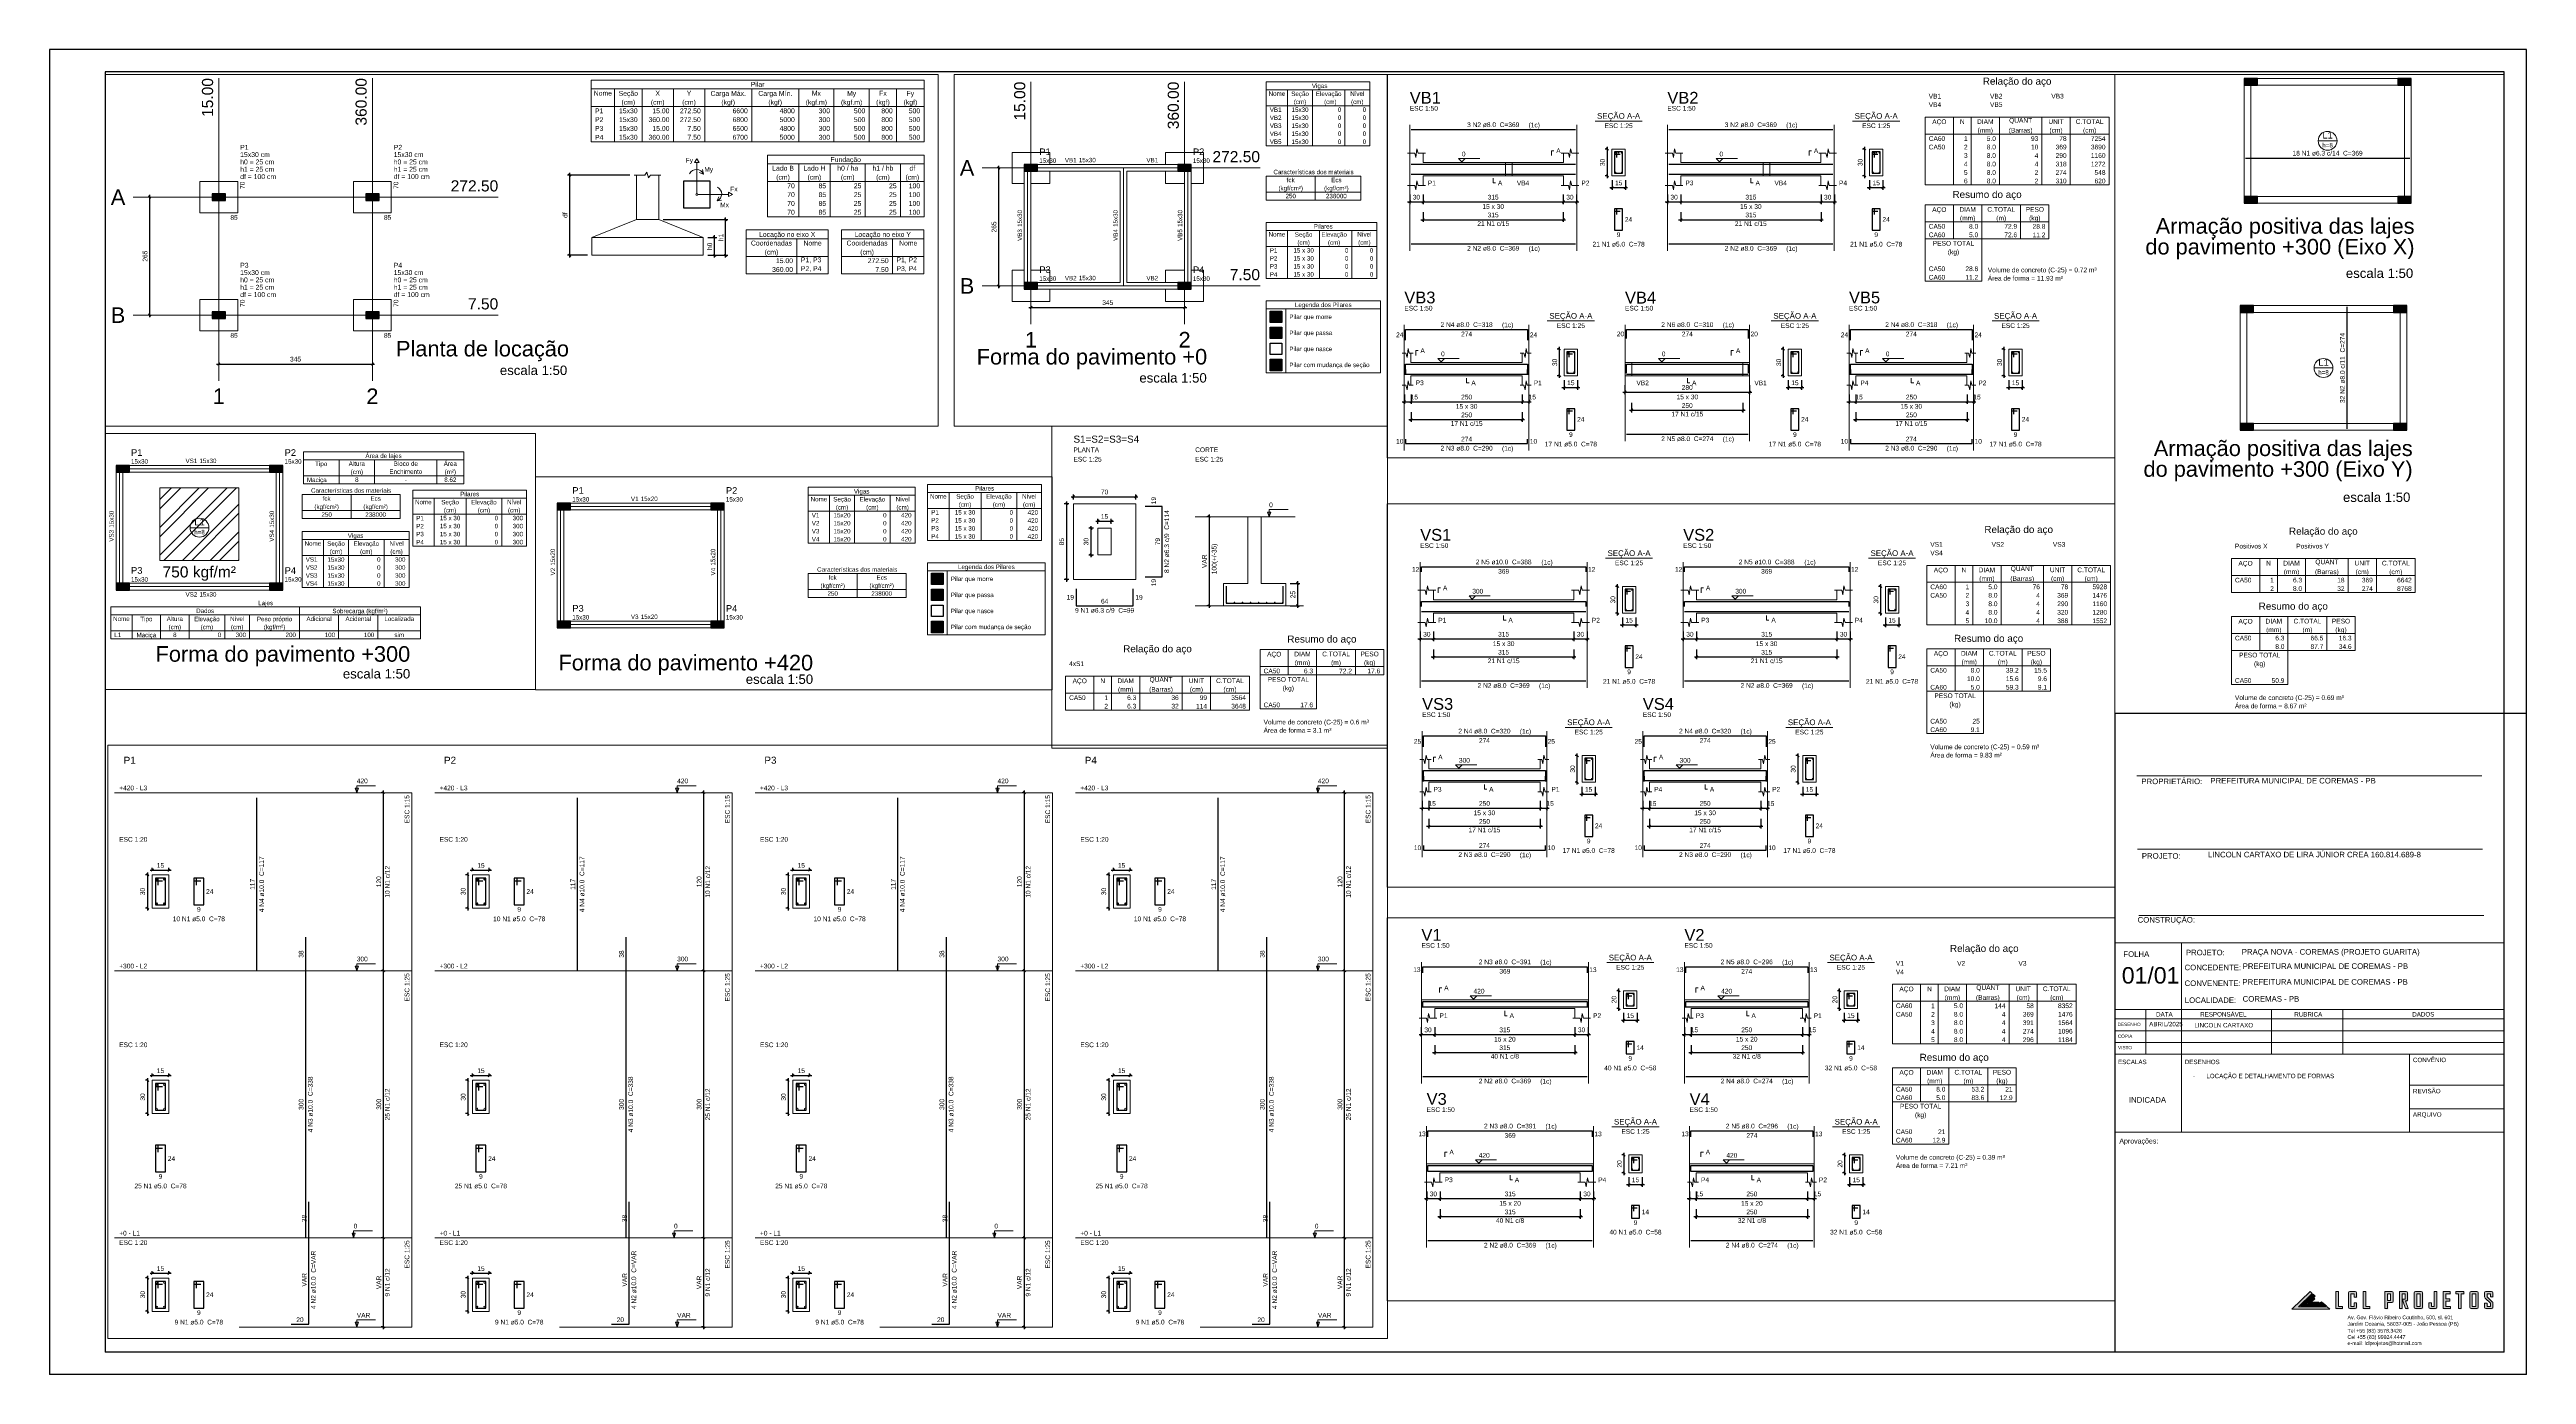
# Paper-space layout 'Layout1' of a CAD drawing. Header units: millimetres. Extents: x -0.52 to 0.59, y 0 to 0.6.
# The model-space entities are those that its viewports show. They can reach past a viewport. Long polylines and large blocks are cut down to what shows.
import ezdxf

# ---------------------------------------------------------------- set-up
doc = ezdxf.new("R2010")
doc.units = ezdxf.units.MM
doc.linetypes.add('DOT2', pattern=[3.175, 0, -3.175])
for name, color, linetype, lineweight in [('carimbo', 7, 'Continuous', 20), ('CR-Paredes', 7, 'Continuous', 5), ('CR-Textos dos elementos', 4, 'Continuous', 30), ('DT-Armadura', 2, 'Continuous', 30), ('DT-Armadura positiva', 2, 'Continuous', 30), ('DT-Barras na forma', 2, 'Continuous', 30), ('DT-Barras no corte', 5, 'Continuous', 5), ('DT-Barras rebatidas', 2, 'Continuous', 30), ('DT-Cotas', 9, 'Continuous', 5), ('DT-Forma', 5, 'Continuous', 5), ('DT-Pontilhado', 9, 'DOT2', 5), ('DT-Relação do aço', 9, 'Continuous', 5), ('DT-Textos', 7, 'Continuous', 5), ('DT-Título', 3, 'Continuous', 20), ('FO-Eixos', 5, 'Continuous', 5), ('FO-Hachuras dos pilares', 9, 'Continuous', 5), ('FO-Pilares', 4, 'Continuous', 30), ('FO-Seção das fundações', 9, 'Continuous', 5), ('FO-Textos das lajes', 3, 'Continuous', 20), ('FO-Textos das vigas', 7, 'Continuous', 5), ('FO-Textos dos pilares', 7, 'Continuous', 5), ('FO-Títulos', 1, 'Continuous', 20), ('FO-Vigas', 1, 'Continuous', 20), ('Frente', 7, 'Continuous', 0), ('LC-Cotas', 7, 'Continuous', 5), ('LC-Eixos', 7, 'Continuous', 5), ('LC-Hachuras dos pilares', 9, 'Continuous', 5), ('LC-Seção das fundações', 7, 'Continuous', 5), ('LC-Seção dos pilares', 4, 'Continuous', 30), ('LC-Tabelas', 1, 'Continuous', 20), ('LC-Textos', 3, 'Continuous', 20), ('LC-Textos das tabelas', 5, 'Continuous', 5), ('LOGO LCL', 8, 'Continuous', 0)]:
    doc.layers.add(name, color=color, linetype=linetype, lineweight=lineweight)
doc.styles.add('Arial', font='arial.ttf')
doc.styles.add('ROMANS', font='romans.shx')
doc.styles.get("Standard").update_dxf_attribs({"font": 'arial.ttf'})
doc.dimstyles.new('UM_1.000000', dxfattribs={"dimtxt": 0.18, "dimasz": 0.1, "dimexe": 0.1, "dimexo": 0.2, "dimgap": 0, "dimtad": 1, "dimtih": 1, "dimtoh": 1, "dimdec": 1, "dimzin": 0, "dimdsep": 46, "dimtxsty": 'Standard', "dimblk": 'CLOSED', "dimblk1": 'CLOSED', "dimblk2": 'CLOSED', "dimcen": 0.09, "dimdle": 0.1, "dimadec": 1, "dimazin": 2, "dimtfac": 1, "dimtdec": 4, "dimtofl": 0, "dimtmove": 0, "dimatfit": 3, "dimldrblk": 'CLOSED', "dimfxl": 1, "dimtolj": 1, "dimarcsym": 0})
doc.dimstyles.new('UM_14.999925', dxfattribs={"dimtxt": 0.18, "dimasz": 0.1, "dimexe": 0.1, "dimexo": 0.2, "dimgap": 0, "dimtad": 1, "dimtih": 1, "dimtoh": 1, "dimdec": 1, "dimlfac": 14.999925, "dimzin": 0, "dimdsep": 46, "dimtxsty": 'Standard', "dimblk": 'CLOSED', "dimblk1": 'CLOSED', "dimblk2": 'CLOSED', "dimcen": 0.09, "dimdle": 0.1, "dimadec": 1, "dimazin": 2, "dimtfac": 1, "dimtdec": 4, "dimtofl": 0, "dimtmove": 0, "dimatfit": 3, "dimldrblk": 'CLOSED', "dimfxl": 1, "dimtolj": 1, "dimarcsym": 0})
doc.dimstyles.new('UM_20.000000', dxfattribs={"dimtxt": 0.18, "dimasz": 0.1, "dimexe": 0.1, "dimexo": 0.2, "dimgap": 0, "dimtad": 1, "dimtih": 1, "dimtoh": 1, "dimdec": 1, "dimlfac": 20, "dimzin": 0, "dimdsep": 46, "dimtxsty": 'Standard', "dimblk": 'CLOSED', "dimblk1": 'CLOSED', "dimblk2": 'CLOSED', "dimcen": 0.09, "dimdle": 0.1, "dimadec": 1, "dimazin": 2, "dimtfac": 1, "dimtdec": 4, "dimtofl": 0, "dimtmove": 0, "dimatfit": 3, "dimldrblk": 'CLOSED', "dimfxl": 1, "dimtolj": 1, "dimarcsym": 0})
doc.dimstyles.new('UM_25.000000', dxfattribs={"dimtxt": 0.18, "dimasz": 0.1, "dimexe": 0.1, "dimexo": 0.2, "dimgap": 0, "dimtad": 1, "dimtih": 1, "dimtoh": 1, "dimdec": 1, "dimlfac": 25, "dimzin": 0, "dimdsep": 46, "dimtxsty": 'Standard', "dimblk": 'CLOSED', "dimblk1": 'CLOSED', "dimblk2": 'CLOSED', "dimcen": 0.09, "dimdle": 0.1, "dimadec": 1, "dimazin": 2, "dimtfac": 1, "dimtdec": 4, "dimtofl": 0, "dimtmove": 0, "dimatfit": 3, "dimldrblk": 'CLOSED', "dimfxl": 1, "dimtolj": 1, "dimarcsym": 0})
doc.dimstyles.new('UM_50.000000', dxfattribs={"dimtxt": 0.18, "dimasz": 0.1, "dimexe": 0.1, "dimexo": 0.2, "dimgap": 0, "dimtad": 1, "dimtih": 1, "dimtoh": 1, "dimdec": 1, "dimlfac": 50, "dimzin": 0, "dimdsep": 46, "dimtxsty": 'Standard', "dimblk": 'CLOSED', "dimblk1": 'CLOSED', "dimblk2": 'CLOSED', "dimcen": 0.09, "dimdle": 0.1, "dimadec": 1, "dimazin": 2, "dimtfac": 1, "dimtdec": 4, "dimtofl": 0, "dimtmove": 0, "dimatfit": 3, "dimldrblk": 'CLOSED', "dimfxl": 1, "dimtolj": 1, "dimarcsym": 0})

# ---------------------------------------------------------------- blocks, each defined once
blk = doc.blocks.new('_OBLIQUE')
at = {"color": 0, "linetype": 'ByBlock', "lineweight": -2}
blk.add_line((-0.5, -0.5), (0.5, 0.5), dxfattribs=at)
blk = doc.blocks.new('*D9')
at = {"layer": 'Defpoints', "color": 0, "transparency": 16777216}
for p in [(7.28, 46.74), (7.28, 46.74), (7.28, 41.44)]:
    blk.add_point(p, dxfattribs=at)
at = {"layer": 'LC-Cotas', "color": 0, "lineweight": -2, "transparency": 16777216}
blk.add_line((7.28, 41.34), (7.28, 46.84), dxfattribs=at)
at = {"layer": 'LC-Cotas', "color": 0, "lineweight": -2, "transparency": 16777216, "xscale": 0.1, "yscale": 0.1, "zscale": 0.1}
for p, rotation in [((7.28, 46.74), 90), ((7.28, 41.44), 270)]:
    blk.add_blockref('_OBLIQUE', p, dxfattribs=dict(at, rotation=rotation))
at = {"layer": 'LC-Cotas', "transparency": 16777216, "insert": (7.07, 44.09), "char_height": 0.212, "attachment_point": 5, "rotation": 90, "style": 'Arial'}
blk.add_mtext('\\A1;265', dxfattribs=at)
blk = doc.blocks.new('*D10')
at = {"layer": 'Defpoints', "color": 0, "transparency": 16777216}
for p in [(10.38, 39.24), (17.28, 39.24), (17.28, 39.24)]:
    blk.add_point(p, dxfattribs=at)
at = {"layer": 'LC-Cotas', "color": 0, "lineweight": -2, "transparency": 16777216}
blk.add_line((10.28, 39.24), (17.38, 39.24), dxfattribs=at)
at = {"layer": 'LC-Cotas', "color": 0, "lineweight": -2, "transparency": 16777216, "xscale": 0.1, "yscale": 0.1, "zscale": 0.1, "rotation": 180}
blk.add_blockref('_OBLIQUE', (10.38, 39.24), dxfattribs=at)
at = {"layer": 'LC-Cotas', "color": 0, "lineweight": -2, "transparency": 16777216, "xscale": 0.1, "yscale": 0.1, "zscale": 0.1}
blk.add_blockref('_OBLIQUE', (17.28, 39.24), dxfattribs=at)
at = {"layer": 'LC-Cotas', "transparency": 16777216, "insert": (13.83, 39.46), "char_height": 0.212, "attachment_point": 5, "rotation": 0.0057, "style": 'Arial'}
blk.add_mtext('\\A1;345', dxfattribs=at)
blk = doc.blocks.new('*D6')
at = {"layer": 'Defpoints', "color": 0, "linetype": 'Continuous', "transparency": 16777216}
for p in [(26.15, 47.73), (29.05, 47.73), (27.15, 44.13)]:
    blk.add_point(p, dxfattribs=at)
at = {"layer": 'LC-Cotas', "color": 0, "linetype": 'Continuous', "lineweight": -2, "transparency": 16777216}
for p, q in [((28.85, 47.73), (26.05, 47.73)), ((26.15, 44.03), (26.15, 47.83)), ((26.95, 44.13), (26.05, 44.13))]:
    blk.add_line(p, q, dxfattribs=at)
at = {"layer": 'LC-Cotas', "color": 0, "linetype": 'Continuous', "lineweight": -2, "transparency": 16777216, "xscale": 0.1, "yscale": 0.1, "zscale": 0.1}
for p, rotation in [((26.15, 47.73), 90), ((26.15, 44.13), 270)]:
    blk.add_blockref('_OBLIQUE', p, dxfattribs=dict(at, rotation=rotation))
at = {"layer": 'LC-Cotas', "linetype": 'Continuous', "transparency": 16777216, "insert": (25.94, 45.93), "char_height": 0.212, "attachment_point": 5, "rotation": 90, "style": 'Arial'}
blk.add_mtext('\\A1;df', dxfattribs=at)
blk = doc.blocks.new('*D7')
at = {"layer": 'Defpoints', "color": 0, "linetype": 'Continuous', "transparency": 16777216}
for p in [(32.15, 44.93), (32.65, 44.93), (32.15, 44.13)]:
    blk.add_point(p, dxfattribs=at)
at = {"layer": 'LC-Cotas', "color": 0, "linetype": 'Continuous', "lineweight": -2, "transparency": 16777216}
for p, q in [((32.35, 44.93), (32.75, 44.93)), ((32.65, 44.03), (32.65, 45.03)), ((32.35, 44.13), (32.75, 44.13))]:
    blk.add_line(p, q, dxfattribs=at)
at = {"layer": 'LC-Cotas', "color": 0, "linetype": 'Continuous', "lineweight": -2, "transparency": 16777216, "xscale": 0.1, "yscale": 0.1, "zscale": 0.1}
for p, rotation in [((32.65, 44.93), 90), ((32.65, 44.13), 270)]:
    blk.add_blockref('_OBLIQUE', p, dxfattribs=dict(at, rotation=rotation))
at = {"layer": 'LC-Cotas', "linetype": 'Continuous', "transparency": 16777216, "insert": (32.44, 44.53), "char_height": 0.212, "attachment_point": 5, "rotation": 90, "style": 'Arial'}
blk.add_mtext('\\A1;h0', dxfattribs=at)
blk = doc.blocks.new('*D8')
at = {"layer": 'Defpoints', "color": 0, "linetype": 'Continuous', "transparency": 16777216}
for p in [(30.15, 45.73), (33.15, 45.73), (32.15, 44.13)]:
    blk.add_point(p, dxfattribs=at)
at = {"layer": 'LC-Cotas', "color": 0, "linetype": 'Continuous', "lineweight": -2, "transparency": 16777216}
for p, q in [((30.35, 45.73), (33.25, 45.73)), ((33.15, 44.03), (33.15, 45.83)), ((32.35, 44.13), (33.25, 44.13))]:
    blk.add_line(p, q, dxfattribs=at)
at = {"layer": 'LC-Cotas', "color": 0, "linetype": 'Continuous', "lineweight": -2, "transparency": 16777216, "xscale": 0.1, "yscale": 0.1, "zscale": 0.1}
for p, rotation in [((33.15, 45.73), 90), ((33.15, 44.13), 270)]:
    blk.add_blockref('_OBLIQUE', p, dxfattribs=dict(at, rotation=rotation))
at = {"layer": 'LC-Cotas', "linetype": 'Continuous', "transparency": 16777216, "insert": (32.94, 44.93), "char_height": 0.212, "attachment_point": 5, "rotation": 90, "style": 'Arial'}
blk.add_mtext('\\A1;h1', dxfattribs=at)
blk = doc.blocks.new('*D11')
at = {"layer": 'Defpoints', "color": 0, "transparency": 16777216}
for p in [(11.32, 16.23), (11.32, 16.23), (11.32, 10.93)]:
    blk.add_point(p, dxfattribs=at)
at = {"layer": 'LC-Cotas', "color": 0, "lineweight": -2, "transparency": 16777216}
blk.add_line((11.32, 10.83), (11.32, 16.33), dxfattribs=at)
at = {"layer": 'LC-Cotas', "color": 0, "lineweight": -2, "transparency": 16777216, "xscale": 0.1, "yscale": 0.1, "zscale": 0.1}
for p, rotation in [((11.32, 16.23), 90), ((11.32, 10.93), 270)]:
    blk.add_blockref('_OBLIQUE', p, dxfattribs=dict(at, rotation=rotation))
at = {"layer": 'LC-Cotas', "transparency": 16777216, "insert": (11.11, 13.58), "char_height": 0.212, "attachment_point": 5, "rotation": 90, "style": 'Arial'}
blk.add_mtext('\\A1;265', dxfattribs=at)
blk = doc.blocks.new('*D12')
at = {"layer": 'Defpoints', "color": 0, "transparency": 16777216}
for p in [(12.77, 9.96), (19.67, 9.96), (19.67, 9.96)]:
    blk.add_point(p, dxfattribs=at)
at = {"layer": 'LC-Cotas', "color": 0, "lineweight": -2, "transparency": 16777216}
blk.add_line((12.67, 9.96), (19.77, 9.96), dxfattribs=at)
at = {"layer": 'LC-Cotas', "color": 0, "lineweight": -2, "transparency": 16777216, "xscale": 0.1, "yscale": 0.1, "zscale": 0.1, "rotation": 180}
blk.add_blockref('_OBLIQUE', (12.77, 9.96), dxfattribs=at)
at = {"layer": 'LC-Cotas', "color": 0, "lineweight": -2, "transparency": 16777216, "xscale": 0.1, "yscale": 0.1, "zscale": 0.1}
blk.add_blockref('_OBLIQUE', (19.67, 9.96), dxfattribs=at)
at = {"layer": 'LC-Cotas', "transparency": 16777216, "insert": (16.22, 10.18), "char_height": 0.212, "attachment_point": 5, "rotation": 0.0057, "style": 'Arial'}
blk.add_mtext('\\A1;345', dxfattribs=at)
blk = doc.blocks.new('*D13')
at = {"layer": 'Defpoints', "color": 0, "transparency": 16777216}
for p in [(72.29, 53.25), (71.98, 49.85), (72.29, 49.85)]:
    blk.add_point(p, dxfattribs=at)
at = {"layer": 'DT-Cotas', "color": 0, "lineweight": -2, "transparency": 16777216}
for p, q in [((72.09, 53.25), (71.88, 53.25)), ((71.98, 53.35), (71.98, 49.75)), ((72.09, 49.85), (71.88, 49.85))]:
    blk.add_line(p, q, dxfattribs=at)
at = {"layer": 'DT-Cotas', "color": 0, "lineweight": -2, "transparency": 16777216, "xscale": 0.1, "yscale": 0.1, "zscale": 0.1}
for p, rotation in [((71.98, 53.25), 90), ((71.98, 49.85), 270)]:
    blk.add_blockref('_OBLIQUE', p, dxfattribs=dict(at, rotation=rotation))
at = {"layer": 'DT-Cotas', "transparency": 16777216, "insert": (71.76, 51.55), "char_height": 0.212, "attachment_point": 5, "rotation": 90, "style": 'Arial'}
blk.add_mtext('\\A1;85', dxfattribs=at)
blk = doc.blocks.new('*D14')
at = {"layer": 'Defpoints', "color": 0, "transparency": 16777216}
for p in [(75.09, 53.57), (72.29, 53.25), (75.09, 53.25)]:
    blk.add_point(p, dxfattribs=at)
at = {"layer": 'DT-Cotas', "color": 0, "lineweight": -2, "transparency": 16777216}
for p, q in [((72.19, 53.57), (75.19, 53.57)), ((72.29, 53.45), (72.29, 53.67)), ((75.09, 53.45), (75.09, 53.67))]:
    blk.add_line(p, q, dxfattribs=at)
at = {"layer": 'DT-Cotas', "color": 0, "lineweight": -2, "transparency": 16777216, "xscale": 0.1, "yscale": 0.1, "zscale": 0.1, "rotation": 180}
blk.add_blockref('_OBLIQUE', (72.29, 53.57), dxfattribs=at)
at = {"layer": 'DT-Cotas', "color": 0, "lineweight": -2, "transparency": 16777216, "xscale": 0.1, "yscale": 0.1, "zscale": 0.1}
blk.add_blockref('_OBLIQUE', (75.09, 53.57), dxfattribs=at)
at = {"layer": 'DT-Cotas', "transparency": 16777216, "insert": (73.69, 53.78), "char_height": 0.212, "attachment_point": 5, "rotation": 0.0057, "style": 'Arial'}
blk.add_mtext('\\A1;70', dxfattribs=at)
blk = doc.blocks.new('*D15')
at = {"layer": 'Defpoints', "color": 0, "transparency": 16777216}
for p in [(73.39, 52.15), (73.08, 50.95), (73.39, 50.95)]:
    blk.add_point(p, dxfattribs=at)
at = {"layer": 'DT-Cotas', "color": 0, "lineweight": -2, "transparency": 16777216}
for p, q in [((73.19, 52.15), (72.98, 52.15)), ((73.08, 52.25), (73.08, 50.85)), ((73.19, 50.95), (72.98, 50.95))]:
    blk.add_line(p, q, dxfattribs=at)
at = {"layer": 'DT-Cotas', "color": 0, "lineweight": -2, "transparency": 16777216, "xscale": 0.1, "yscale": 0.1, "zscale": 0.1}
for p, rotation in [((73.08, 52.15), 90), ((73.08, 50.95), 270)]:
    blk.add_blockref('_OBLIQUE', p, dxfattribs=dict(at, rotation=rotation))
at = {"layer": 'DT-Cotas', "transparency": 16777216, "insert": (72.86, 51.55), "char_height": 0.212, "attachment_point": 5, "rotation": 90, "style": 'Arial'}
blk.add_mtext('\\A1;30', dxfattribs=at)
blk = doc.blocks.new('*D16')
at = {"layer": 'Defpoints', "color": 0, "transparency": 16777216}
for p in [(73.99, 52.47), (73.39, 52.15), (73.99, 52.15)]:
    blk.add_point(p, dxfattribs=at)
at = {"layer": 'DT-Cotas', "color": 0, "lineweight": -2, "transparency": 16777216}
for p, q in [((73.29, 52.47), (74.09, 52.47)), ((73.39, 52.35), (73.39, 52.57)), ((73.99, 52.35), (73.99, 52.57))]:
    blk.add_line(p, q, dxfattribs=at)
at = {"layer": 'DT-Cotas', "color": 0, "lineweight": -2, "transparency": 16777216, "xscale": 0.1, "yscale": 0.1, "zscale": 0.1, "rotation": 180}
blk.add_blockref('_OBLIQUE', (73.39, 52.47), dxfattribs=at)
at = {"layer": 'DT-Cotas', "color": 0, "lineweight": -2, "transparency": 16777216, "xscale": 0.1, "yscale": 0.1, "zscale": 0.1}
blk.add_blockref('_OBLIQUE', (73.99, 52.47), dxfattribs=at)
at = {"layer": 'DT-Cotas', "transparency": 16777216, "insert": (73.69, 52.68), "char_height": 0.212, "attachment_point": 5, "rotation": 0.0057, "style": 'Arial'}
blk.add_mtext('\\A1;15', dxfattribs=at)
blk = doc.blocks.new('*D17')
at = {"layer": 'Defpoints', "color": 0, "transparency": 16777216}
for p in [(78.61, 52.67), (78.39, 48.67), (78.61, 48.67)]:
    blk.add_point(p, dxfattribs=at)
at = {"layer": 'DT-Cotas', "color": 0, "lineweight": -2, "transparency": 16777216}
for p, q in [((78.41, 52.67), (78.29, 52.67)), ((78.39, 52.77), (78.39, 48.57)), ((78.41, 48.67), (78.29, 48.67))]:
    blk.add_line(p, q, dxfattribs=at)
at = {"layer": 'DT-Cotas', "color": 0, "lineweight": -2, "transparency": 16777216, "xscale": 0.1, "yscale": 0.1, "zscale": 0.1}
for p, rotation in [((78.39, 52.67), 90), ((78.39, 48.67), 270)]:
    blk.add_blockref('_OBLIQUE', p, dxfattribs=dict(at, rotation=rotation))
at = {"layer": 'DT-Cotas', "transparency": 16777216, "insert": (78.18, 50.67), "char_height": 0.212, "attachment_point": 5, "rotation": 90, "style": 'Arial'}
blk.add_mtext('\\A1;VAR', dxfattribs=at)
blk = doc.blocks.new('*D18')
at = {"layer": 'Defpoints', "color": 0, "transparency": 16777216}
for p in [(81.83, 49.67), (81.83, 48.67), (82.36, 48.67)]:
    blk.add_point(p, dxfattribs=at)
at = {"layer": 'DT-Cotas', "color": 0, "lineweight": -2, "transparency": 16777216}
for p, q in [((82.03, 49.67), (82.46, 49.67)), ((82.36, 49.77), (82.36, 48.57)), ((82.03, 48.67), (82.46, 48.67))]:
    blk.add_line(p, q, dxfattribs=at)
at = {"layer": 'DT-Cotas', "color": 0, "lineweight": -2, "transparency": 16777216, "xscale": 0.1, "yscale": 0.1, "zscale": 0.1}
for p, rotation in [((82.36, 49.67), 90), ((82.36, 48.67), 270)]:
    blk.add_blockref('_OBLIQUE', p, dxfattribs=dict(at, rotation=rotation))
at = {"layer": 'DT-Cotas', "transparency": 16777216, "insert": (82.15, 49.17), "char_height": 0.212, "attachment_point": 5, "rotation": 90, "style": 'Arial'}
blk.add_mtext('\\A1;25', dxfattribs=at)
blk = doc.blocks.new('*D25')
at = {"layer": 'Defpoints', "color": 0, "transparency": 16777216}
for p in [(70.22, 26.13), (70.52, 26.13), (70.52, 25.6)]:
    blk.add_point(p, dxfattribs=at)
at = {"layer": 'DT-Cotas', "color": 0, "lineweight": -2, "transparency": 16777216}
for p, q in [((70.12, 25.6), (70.62, 25.6)), ((70.22, 25.93), (70.22, 25.5)), ((70.52, 25.93), (70.52, 25.5))]:
    blk.add_line(p, q, dxfattribs=at)
at = {"layer": 'DT-Cotas', "color": 0, "lineweight": -2, "transparency": 16777216, "xscale": 0.1, "yscale": 0.1, "zscale": 0.1, "rotation": 180}
blk.add_blockref('_OBLIQUE', (70.22, 25.6), dxfattribs=at)
at = {"layer": 'DT-Cotas', "color": 0, "lineweight": -2, "transparency": 16777216, "xscale": 0.1, "yscale": 0.1, "zscale": 0.1}
blk.add_blockref('_OBLIQUE', (70.52, 25.6), dxfattribs=at)
at = {"layer": 'DT-Cotas', "transparency": 16777216, "insert": (70.67, 25.81), "char_height": 0.212, "attachment_point": 5, "rotation": 0.0057, "style": 'Arial'}
blk.add_mtext('\\A1;15', dxfattribs=at)
blk = doc.blocks.new('*D26')
at = {"layer": 'Defpoints', "color": 0, "transparency": 16777216}
for p in [(70.52, 26.13), (75.52, 26.13), (75.52, 25.6)]:
    blk.add_point(p, dxfattribs=at)
at = {"layer": 'DT-Cotas', "color": 0, "lineweight": -2, "transparency": 16777216}
for p, q in [((70.42, 25.6), (75.62, 25.6)), ((70.52, 25.93), (70.52, 25.5)), ((75.52, 25.93), (75.52, 25.5))]:
    blk.add_line(p, q, dxfattribs=at)
at = {"layer": 'DT-Cotas', "color": 0, "lineweight": -2, "transparency": 16777216, "xscale": 0.1, "yscale": 0.1, "zscale": 0.1, "rotation": 180}
blk.add_blockref('_OBLIQUE', (70.52, 25.6), dxfattribs=at)
at = {"layer": 'DT-Cotas', "color": 0, "lineweight": -2, "transparency": 16777216, "xscale": 0.1, "yscale": 0.1, "zscale": 0.1}
blk.add_blockref('_OBLIQUE', (75.52, 25.6), dxfattribs=at)
at = {"layer": 'DT-Cotas', "transparency": 16777216, "insert": (73.02, 25.81), "char_height": 0.212, "attachment_point": 5, "rotation": 0.0057, "style": 'Arial'}
blk.add_mtext('\\A1;250', dxfattribs=at)
blk = doc.blocks.new('*D27')
at = {"layer": 'Defpoints', "color": 0, "transparency": 16777216}
for p in [(75.52, 26.13), (75.82, 26.13), (75.82, 25.6)]:
    blk.add_point(p, dxfattribs=at)
at = {"layer": 'DT-Cotas', "color": 0, "lineweight": -2, "transparency": 16777216}
for p, q in [((75.42, 25.6), (75.92, 25.6)), ((75.52, 25.93), (75.52, 25.5)), ((75.82, 25.93), (75.82, 25.5))]:
    blk.add_line(p, q, dxfattribs=at)
at = {"layer": 'DT-Cotas', "color": 0, "lineweight": -2, "transparency": 16777216, "xscale": 0.1, "yscale": 0.1, "zscale": 0.1, "rotation": 180}
blk.add_blockref('_OBLIQUE', (75.52, 25.6), dxfattribs=at)
at = {"layer": 'DT-Cotas', "color": 0, "lineweight": -2, "transparency": 16777216, "xscale": 0.1, "yscale": 0.1, "zscale": 0.1}
blk.add_blockref('_OBLIQUE', (75.82, 25.6), dxfattribs=at)
at = {"layer": 'DT-Cotas', "transparency": 16777216, "insert": (75.97, 25.81), "char_height": 0.212, "attachment_point": 5, "rotation": 0.0057, "style": 'Arial'}
blk.add_mtext('\\A1;15', dxfattribs=at)
blk = doc.blocks.new('*D28')
at = {"layer": 'Defpoints', "color": 0, "transparency": 16777216}
for p in [(77.19, 27.97), (77.4, 27.97), (77.4, 26.77)]:
    blk.add_point(p, dxfattribs=at)
at = {"layer": 'DT-Cotas', "color": 0, "lineweight": -2, "transparency": 16777216}
for p, q in [((77.2, 27.97), (77.09, 27.97)), ((77.19, 26.67), (77.19, 28.07)), ((77.2, 26.77), (77.09, 26.77))]:
    blk.add_line(p, q, dxfattribs=at)
at = {"layer": 'DT-Cotas', "color": 0, "lineweight": -2, "transparency": 16777216, "xscale": 0.1, "yscale": 0.1, "zscale": 0.1}
for p, rotation in [((77.19, 27.97), 90), ((77.19, 26.77), 270)]:
    blk.add_blockref('_OBLIQUE', p, dxfattribs=dict(at, rotation=rotation))
at = {"layer": 'DT-Cotas', "transparency": 16777216, "insert": (76.98, 27.37), "char_height": 0.212, "attachment_point": 5, "rotation": 90, "style": 'Arial'}
blk.add_mtext('\\A1;30', dxfattribs=at)
blk = doc.blocks.new('*D29')
at = {"layer": 'Defpoints', "color": 0, "transparency": 16777216}
for p in [(77.4, 26.77), (78, 26.77), (78, 26.24)]:
    blk.add_point(p, dxfattribs=at)
at = {"layer": 'DT-Cotas', "color": 0, "lineweight": -2, "transparency": 16777216}
for p, q in [((77.3, 26.24), (78.1, 26.24)), ((77.4, 26.57), (77.4, 26.14)), ((78, 26.57), (78, 26.14))]:
    blk.add_line(p, q, dxfattribs=at)
at = {"layer": 'DT-Cotas', "color": 0, "lineweight": -2, "transparency": 16777216, "xscale": 0.1, "yscale": 0.1, "zscale": 0.1, "rotation": 180}
blk.add_blockref('_OBLIQUE', (77.4, 26.24), dxfattribs=at)
at = {"layer": 'DT-Cotas', "color": 0, "lineweight": -2, "transparency": 16777216, "xscale": 0.1, "yscale": 0.1, "zscale": 0.1}
blk.add_blockref('_OBLIQUE', (78, 26.24), dxfattribs=at)
at = {"layer": 'DT-Cotas', "transparency": 16777216, "insert": (77.7, 26.45), "char_height": 0.212, "attachment_point": 5, "rotation": 0.0057, "style": 'Arial'}
blk.add_mtext('\\A1;15', dxfattribs=at)
blk = doc.blocks.new('*D30')
at = {"layer": 'Defpoints', "color": 0, "transparency": 16777216}
for p in [(70.52, 25.33), (75.52, 25.33), (75.52, 24.8)]:
    blk.add_point(p, dxfattribs=at)
at = {"layer": 'DT-Cotas', "color": 0, "lineweight": -2, "transparency": 16777216}
for p, q in [((70.42, 24.8), (75.62, 24.8)), ((70.52, 25.13), (70.52, 24.7)), ((75.52, 25.13), (75.52, 24.7))]:
    blk.add_line(p, q, dxfattribs=at)
at = {"layer": 'DT-Cotas', "color": 0, "lineweight": -2, "transparency": 16777216, "xscale": 0.1, "yscale": 0.1, "zscale": 0.1, "rotation": 180}
blk.add_blockref('_OBLIQUE', (70.52, 24.8), dxfattribs=at)
at = {"layer": 'DT-Cotas', "color": 0, "lineweight": -2, "transparency": 16777216, "xscale": 0.1, "yscale": 0.1, "zscale": 0.1}
blk.add_blockref('_OBLIQUE', (75.52, 24.8), dxfattribs=at)
at = {"layer": 'DT-Cotas', "transparency": 16777216, "insert": (73.02, 25.01), "char_height": 0.212, "attachment_point": 5, "rotation": 0.0057, "style": 'Arial'}
blk.add_mtext('\\A1;250', dxfattribs=at)
blk = doc.blocks.new('*D31')
at = {"layer": 'Defpoints', "color": 0, "transparency": 16777216}
for p in [(80.13, 26.55), (85.73, 26.55), (85.73, 26.03)]:
    blk.add_point(p, dxfattribs=at)
at = {"layer": 'DT-Cotas', "color": 0, "lineweight": -2, "transparency": 16777216}
for p, q in [((80.03, 26.03), (85.83, 26.03)), ((80.13, 26.35), (80.13, 25.93)), ((85.73, 26.35), (85.73, 25.93))]:
    blk.add_line(p, q, dxfattribs=at)
at = {"layer": 'DT-Cotas', "color": 0, "lineweight": -2, "transparency": 16777216, "xscale": 0.1, "yscale": 0.1, "zscale": 0.1, "rotation": 180}
blk.add_blockref('_OBLIQUE', (80.13, 26.03), dxfattribs=at)
at = {"layer": 'DT-Cotas', "color": 0, "lineweight": -2, "transparency": 16777216, "xscale": 0.1, "yscale": 0.1, "zscale": 0.1}
blk.add_blockref('_OBLIQUE', (85.73, 26.03), dxfattribs=at)
at = {"layer": 'DT-Cotas', "transparency": 16777216, "insert": (82.93, 26.24), "char_height": 0.212, "attachment_point": 5, "rotation": 0.0057, "style": 'Arial'}
blk.add_mtext('\\A1;280', dxfattribs=at)
blk = doc.blocks.new('*D38')
at = {"layer": 'Defpoints', "color": 0, "transparency": 16777216}
for p in [(87.25, 27.97), (87.47, 27.97), (87.47, 26.77)]:
    blk.add_point(p, dxfattribs=at)
at = {"layer": 'DT-Cotas', "color": 0, "lineweight": -2, "transparency": 16777216}
for p, q in [((87.27, 27.97), (87.15, 27.97)), ((87.25, 26.67), (87.25, 28.07)), ((87.27, 26.77), (87.15, 26.77))]:
    blk.add_line(p, q, dxfattribs=at)
at = {"layer": 'DT-Cotas', "color": 0, "lineweight": -2, "transparency": 16777216, "xscale": 0.1, "yscale": 0.1, "zscale": 0.1}
for p, rotation in [((87.25, 27.97), 90), ((87.25, 26.77), 270)]:
    blk.add_blockref('_OBLIQUE', p, dxfattribs=dict(at, rotation=rotation))
at = {"layer": 'DT-Cotas', "transparency": 16777216, "insert": (87.04, 27.37), "char_height": 0.212, "attachment_point": 5, "rotation": 90, "style": 'Arial'}
blk.add_mtext('\\A1;30', dxfattribs=at)
blk = doc.blocks.new('*D39')
at = {"layer": 'Defpoints', "color": 0, "transparency": 16777216}
for p in [(87.47, 26.77), (88.07, 26.77), (88.07, 26.24)]:
    blk.add_point(p, dxfattribs=at)
at = {"layer": 'DT-Cotas', "color": 0, "lineweight": -2, "transparency": 16777216}
for p, q in [((87.37, 26.24), (88.17, 26.24)), ((87.47, 26.57), (87.47, 26.14)), ((88.07, 26.57), (88.07, 26.14))]:
    blk.add_line(p, q, dxfattribs=at)
at = {"layer": 'DT-Cotas', "color": 0, "lineweight": -2, "transparency": 16777216, "xscale": 0.1, "yscale": 0.1, "zscale": 0.1, "rotation": 180}
blk.add_blockref('_OBLIQUE', (87.47, 26.24), dxfattribs=at)
at = {"layer": 'DT-Cotas', "color": 0, "lineweight": -2, "transparency": 16777216, "xscale": 0.1, "yscale": 0.1, "zscale": 0.1}
blk.add_blockref('_OBLIQUE', (88.07, 26.24), dxfattribs=at)
at = {"layer": 'DT-Cotas', "transparency": 16777216, "insert": (87.77, 26.45), "char_height": 0.212, "attachment_point": 5, "rotation": 0.0057, "style": 'Arial'}
blk.add_mtext('\\A1;15', dxfattribs=at)
blk = doc.blocks.new('*D40')
at = {"layer": 'Defpoints', "color": 0, "transparency": 16777216}
for p in [(80.43, 25.75), (85.43, 25.75), (85.43, 25.22)]:
    blk.add_point(p, dxfattribs=at)
at = {"layer": 'DT-Cotas', "color": 0, "lineweight": -2, "transparency": 16777216}
for p, q in [((80.33, 25.22), (85.53, 25.22)), ((80.43, 25.55), (80.43, 25.12)), ((85.43, 25.55), (85.43, 25.12))]:
    blk.add_line(p, q, dxfattribs=at)
at = {"layer": 'DT-Cotas', "color": 0, "lineweight": -2, "transparency": 16777216, "xscale": 0.1, "yscale": 0.1, "zscale": 0.1, "rotation": 180}
blk.add_blockref('_OBLIQUE', (80.43, 25.22), dxfattribs=at)
at = {"layer": 'DT-Cotas', "color": 0, "lineweight": -2, "transparency": 16777216, "xscale": 0.1, "yscale": 0.1, "zscale": 0.1}
blk.add_blockref('_OBLIQUE', (85.43, 25.22), dxfattribs=at)
at = {"layer": 'DT-Cotas', "transparency": 16777216, "insert": (82.93, 25.43), "char_height": 0.212, "attachment_point": 5, "rotation": 0.0057, "style": 'Arial'}
blk.add_mtext('\\A1;250', dxfattribs=at)
blk = doc.blocks.new('*D41')
at = {"layer": 'Defpoints', "color": 0, "transparency": 16777216}
for p in [(90.2, 26.13), (90.5, 26.13), (90.5, 25.6)]:
    blk.add_point(p, dxfattribs=at)
at = {"layer": 'DT-Cotas', "color": 0, "lineweight": -2, "transparency": 16777216}
for p, q in [((90.1, 25.6), (90.6, 25.6)), ((90.2, 25.93), (90.2, 25.5)), ((90.5, 25.93), (90.5, 25.5))]:
    blk.add_line(p, q, dxfattribs=at)
at = {"layer": 'DT-Cotas', "color": 0, "lineweight": -2, "transparency": 16777216, "xscale": 0.1, "yscale": 0.1, "zscale": 0.1, "rotation": 180}
blk.add_blockref('_OBLIQUE', (90.2, 25.6), dxfattribs=at)
at = {"layer": 'DT-Cotas', "color": 0, "lineweight": -2, "transparency": 16777216, "xscale": 0.1, "yscale": 0.1, "zscale": 0.1}
blk.add_blockref('_OBLIQUE', (90.5, 25.6), dxfattribs=at)
at = {"layer": 'DT-Cotas', "transparency": 16777216, "insert": (90.65, 25.81), "char_height": 0.212, "attachment_point": 5, "rotation": 0.0057, "style": 'Arial'}
blk.add_mtext('\\A1;15', dxfattribs=at)
blk = doc.blocks.new('*D42')
at = {"layer": 'Defpoints', "color": 0, "transparency": 16777216}
for p in [(90.5, 26.13), (95.5, 26.13), (95.5, 25.6)]:
    blk.add_point(p, dxfattribs=at)
at = {"layer": 'DT-Cotas', "color": 0, "lineweight": -2, "transparency": 16777216}
for p, q in [((90.4, 25.6), (95.6, 25.6)), ((90.5, 25.93), (90.5, 25.5)), ((95.5, 25.93), (95.5, 25.5))]:
    blk.add_line(p, q, dxfattribs=at)
at = {"layer": 'DT-Cotas', "color": 0, "lineweight": -2, "transparency": 16777216, "xscale": 0.1, "yscale": 0.1, "zscale": 0.1, "rotation": 180}
blk.add_blockref('_OBLIQUE', (90.5, 25.6), dxfattribs=at)
at = {"layer": 'DT-Cotas', "color": 0, "lineweight": -2, "transparency": 16777216, "xscale": 0.1, "yscale": 0.1, "zscale": 0.1}
blk.add_blockref('_OBLIQUE', (95.5, 25.6), dxfattribs=at)
at = {"layer": 'DT-Cotas', "transparency": 16777216, "insert": (93, 25.81), "char_height": 0.212, "attachment_point": 5, "rotation": 0.0057, "style": 'Arial'}
blk.add_mtext('\\A1;250', dxfattribs=at)
blk = doc.blocks.new('*D43')
at = {"layer": 'Defpoints', "color": 0, "transparency": 16777216}
for p in [(95.5, 26.13), (95.8, 26.13), (95.8, 25.6)]:
    blk.add_point(p, dxfattribs=at)
at = {"layer": 'DT-Cotas', "color": 0, "lineweight": -2, "transparency": 16777216}
for p, q in [((95.4, 25.6), (95.9, 25.6)), ((95.5, 25.93), (95.5, 25.5)), ((95.8, 25.93), (95.8, 25.5))]:
    blk.add_line(p, q, dxfattribs=at)
at = {"layer": 'DT-Cotas', "color": 0, "lineweight": -2, "transparency": 16777216, "xscale": 0.1, "yscale": 0.1, "zscale": 0.1, "rotation": 180}
blk.add_blockref('_OBLIQUE', (95.5, 25.6), dxfattribs=at)
at = {"layer": 'DT-Cotas', "color": 0, "lineweight": -2, "transparency": 16777216, "xscale": 0.1, "yscale": 0.1, "zscale": 0.1}
blk.add_blockref('_OBLIQUE', (95.8, 25.6), dxfattribs=at)
at = {"layer": 'DT-Cotas', "transparency": 16777216, "insert": (95.95, 25.81), "char_height": 0.212, "attachment_point": 5, "rotation": 0.0057, "style": 'Arial'}
blk.add_mtext('\\A1;15', dxfattribs=at)
blk = doc.blocks.new('*D44')
at = {"layer": 'Defpoints', "color": 0, "transparency": 16777216}
for p in [(97.17, 27.97), (97.38, 27.97), (97.38, 26.77)]:
    blk.add_point(p, dxfattribs=at)
at = {"layer": 'DT-Cotas', "color": 0, "lineweight": -2, "transparency": 16777216}
for p, q in [((97.18, 27.97), (97.07, 27.97)), ((97.17, 26.67), (97.17, 28.07)), ((97.18, 26.77), (97.07, 26.77))]:
    blk.add_line(p, q, dxfattribs=at)
at = {"layer": 'DT-Cotas', "color": 0, "lineweight": -2, "transparency": 16777216, "xscale": 0.1, "yscale": 0.1, "zscale": 0.1}
for p, rotation in [((97.17, 27.97), 90), ((97.17, 26.77), 270)]:
    blk.add_blockref('_OBLIQUE', p, dxfattribs=dict(at, rotation=rotation))
at = {"layer": 'DT-Cotas', "transparency": 16777216, "insert": (96.96, 27.37), "char_height": 0.212, "attachment_point": 5, "rotation": 90, "style": 'Arial'}
blk.add_mtext('\\A1;30', dxfattribs=at)
blk = doc.blocks.new('*D45')
at = {"layer": 'Defpoints', "color": 0, "transparency": 16777216}
for p in [(97.38, 26.77), (97.98, 26.77), (97.98, 26.24)]:
    blk.add_point(p, dxfattribs=at)
at = {"layer": 'DT-Cotas', "color": 0, "lineweight": -2, "transparency": 16777216}
for p, q in [((97.28, 26.24), (98.08, 26.24)), ((97.38, 26.57), (97.38, 26.14)), ((97.98, 26.57), (97.98, 26.14))]:
    blk.add_line(p, q, dxfattribs=at)
at = {"layer": 'DT-Cotas', "color": 0, "lineweight": -2, "transparency": 16777216, "xscale": 0.1, "yscale": 0.1, "zscale": 0.1, "rotation": 180}
blk.add_blockref('_OBLIQUE', (97.38, 26.24), dxfattribs=at)
at = {"layer": 'DT-Cotas', "color": 0, "lineweight": -2, "transparency": 16777216, "xscale": 0.1, "yscale": 0.1, "zscale": 0.1}
blk.add_blockref('_OBLIQUE', (97.98, 26.24), dxfattribs=at)
at = {"layer": 'DT-Cotas', "transparency": 16777216, "insert": (97.68, 26.45), "char_height": 0.212, "attachment_point": 5, "rotation": 0.0057, "style": 'Arial'}
blk.add_mtext('\\A1;15', dxfattribs=at)
blk = doc.blocks.new('*D46')
at = {"layer": 'Defpoints', "color": 0, "transparency": 16777216}
for p in [(90.5, 25.33), (95.5, 25.33), (95.5, 24.8)]:
    blk.add_point(p, dxfattribs=at)
at = {"layer": 'DT-Cotas', "color": 0, "lineweight": -2, "transparency": 16777216}
for p, q in [((90.4, 24.8), (95.6, 24.8)), ((90.5, 25.13), (90.5, 24.7)), ((95.5, 25.13), (95.5, 24.7))]:
    blk.add_line(p, q, dxfattribs=at)
at = {"layer": 'DT-Cotas', "color": 0, "lineweight": -2, "transparency": 16777216, "xscale": 0.1, "yscale": 0.1, "zscale": 0.1, "rotation": 180}
blk.add_blockref('_OBLIQUE', (90.5, 24.8), dxfattribs=at)
at = {"layer": 'DT-Cotas', "color": 0, "lineweight": -2, "transparency": 16777216, "xscale": 0.1, "yscale": 0.1, "zscale": 0.1}
blk.add_blockref('_OBLIQUE', (95.5, 24.8), dxfattribs=at)
at = {"layer": 'DT-Cotas', "transparency": 16777216, "insert": (93, 25.01), "char_height": 0.212, "attachment_point": 5, "rotation": 0.0057, "style": 'Arial'}
blk.add_mtext('\\A1;250', dxfattribs=at)
blk = doc.blocks.new('*D19')
at = {"layer": 'Defpoints', "color": 0, "transparency": 16777216}
for p in [(70.46, 35.11), (71.06, 35.11), (71.06, 34.58)]:
    blk.add_point(p, dxfattribs=at)
at = {"layer": 'DT-Cotas', "color": 0, "lineweight": -2, "transparency": 16777216}
for p, q in [((70.36, 34.58), (71.16, 34.58)), ((70.46, 34.91), (70.46, 34.48)), ((71.06, 34.91), (71.06, 34.48))]:
    blk.add_line(p, q, dxfattribs=at)
at = {"layer": 'DT-Cotas', "color": 0, "lineweight": -2, "transparency": 16777216, "xscale": 0.1, "yscale": 0.1, "zscale": 0.1, "rotation": 180}
blk.add_blockref('_OBLIQUE', (70.46, 34.58), dxfattribs=at)
at = {"layer": 'DT-Cotas', "color": 0, "lineweight": -2, "transparency": 16777216, "xscale": 0.1, "yscale": 0.1, "zscale": 0.1}
blk.add_blockref('_OBLIQUE', (71.06, 34.58), dxfattribs=at)
at = {"layer": 'DT-Cotas', "transparency": 16777216, "insert": (70.76, 34.79), "char_height": 0.212, "attachment_point": 5, "rotation": 0.0057, "style": 'Arial'}
blk.add_mtext('\\A1;30', dxfattribs=at)
blk = doc.blocks.new('*D20')
at = {"layer": 'Defpoints', "color": 0, "transparency": 16777216}
for p in [(71.06, 35.11), (77.36, 35.11), (77.36, 34.58)]:
    blk.add_point(p, dxfattribs=at)
at = {"layer": 'DT-Cotas', "color": 0, "lineweight": -2, "transparency": 16777216}
for p, q in [((70.96, 34.58), (77.46, 34.58)), ((71.06, 34.91), (71.06, 34.48)), ((77.36, 34.91), (77.36, 34.48))]:
    blk.add_line(p, q, dxfattribs=at)
at = {"layer": 'DT-Cotas', "color": 0, "lineweight": -2, "transparency": 16777216, "xscale": 0.1, "yscale": 0.1, "zscale": 0.1, "rotation": 180}
blk.add_blockref('_OBLIQUE', (71.06, 34.58), dxfattribs=at)
at = {"layer": 'DT-Cotas', "color": 0, "lineweight": -2, "transparency": 16777216, "xscale": 0.1, "yscale": 0.1, "zscale": 0.1}
blk.add_blockref('_OBLIQUE', (77.36, 34.58), dxfattribs=at)
at = {"layer": 'DT-Cotas', "transparency": 16777216, "insert": (74.21, 34.79), "char_height": 0.212, "attachment_point": 5, "rotation": 0.0057, "style": 'Arial'}
blk.add_mtext('\\A1;315', dxfattribs=at)
blk = doc.blocks.new('*D21')
at = {"layer": 'Defpoints', "color": 0, "transparency": 16777216}
for p in [(77.36, 35.11), (77.96, 35.11), (77.96, 34.58)]:
    blk.add_point(p, dxfattribs=at)
at = {"layer": 'DT-Cotas', "color": 0, "lineweight": -2, "transparency": 16777216}
for p, q in [((77.26, 34.58), (78.06, 34.58)), ((77.36, 34.91), (77.36, 34.48)), ((77.96, 34.91), (77.96, 34.48))]:
    blk.add_line(p, q, dxfattribs=at)
at = {"layer": 'DT-Cotas', "color": 0, "lineweight": -2, "transparency": 16777216, "xscale": 0.1, "yscale": 0.1, "zscale": 0.1, "rotation": 180}
blk.add_blockref('_OBLIQUE', (77.36, 34.58), dxfattribs=at)
at = {"layer": 'DT-Cotas', "color": 0, "lineweight": -2, "transparency": 16777216, "xscale": 0.1, "yscale": 0.1, "zscale": 0.1}
blk.add_blockref('_OBLIQUE', (77.96, 34.58), dxfattribs=at)
at = {"layer": 'DT-Cotas', "transparency": 16777216, "insert": (77.66, 34.79), "char_height": 0.212, "attachment_point": 5, "rotation": 0.0057, "style": 'Arial'}
blk.add_mtext('\\A1;30', dxfattribs=at)
blk = doc.blocks.new('*D22')
at = {"layer": 'Defpoints', "color": 0, "transparency": 16777216}
for p in [(79.34, 36.95), (79.55, 36.95), (79.55, 35.75)]:
    blk.add_point(p, dxfattribs=at)
at = {"layer": 'DT-Cotas', "color": 0, "lineweight": -2, "transparency": 16777216}
for p, q in [((79.35, 36.95), (79.24, 36.95)), ((79.34, 35.65), (79.34, 37.05)), ((79.35, 35.75), (79.24, 35.75))]:
    blk.add_line(p, q, dxfattribs=at)
at = {"layer": 'DT-Cotas', "color": 0, "lineweight": -2, "transparency": 16777216, "xscale": 0.1, "yscale": 0.1, "zscale": 0.1}
for p, rotation in [((79.34, 36.95), 90), ((79.34, 35.75), 270)]:
    blk.add_blockref('_OBLIQUE', p, dxfattribs=dict(at, rotation=rotation))
at = {"layer": 'DT-Cotas', "transparency": 16777216, "insert": (79.12, 36.35), "char_height": 0.212, "attachment_point": 5, "rotation": 90, "style": 'Arial'}
blk.add_mtext('\\A1;30', dxfattribs=at)
blk = doc.blocks.new('*D23')
at = {"layer": 'Defpoints', "color": 0, "transparency": 16777216}
for p in [(79.55, 35.75), (80.15, 35.75), (80.15, 35.22)]:
    blk.add_point(p, dxfattribs=at)
at = {"layer": 'DT-Cotas', "color": 0, "lineweight": -2, "transparency": 16777216}
for p, q in [((79.45, 35.22), (80.25, 35.22)), ((79.55, 35.55), (79.55, 35.12)), ((80.15, 35.55), (80.15, 35.12))]:
    blk.add_line(p, q, dxfattribs=at)
at = {"layer": 'DT-Cotas', "color": 0, "lineweight": -2, "transparency": 16777216, "xscale": 0.1, "yscale": 0.1, "zscale": 0.1, "rotation": 180}
blk.add_blockref('_OBLIQUE', (79.55, 35.22), dxfattribs=at)
at = {"layer": 'DT-Cotas', "color": 0, "lineweight": -2, "transparency": 16777216, "xscale": 0.1, "yscale": 0.1, "zscale": 0.1}
blk.add_blockref('_OBLIQUE', (80.15, 35.22), dxfattribs=at)
at = {"layer": 'DT-Cotas', "transparency": 16777216, "insert": (79.85, 35.43), "char_height": 0.212, "attachment_point": 5, "rotation": 0.0057, "style": 'Arial'}
blk.add_mtext('\\A1;15', dxfattribs=at)
blk = doc.blocks.new('*D24')
at = {"layer": 'Defpoints', "color": 0, "transparency": 16777216}
for p in [(71.06, 34.31), (77.36, 34.31), (77.36, 33.78)]:
    blk.add_point(p, dxfattribs=at)
at = {"layer": 'DT-Cotas', "color": 0, "lineweight": -2, "transparency": 16777216}
for p, q in [((70.96, 33.78), (77.46, 33.78)), ((71.06, 34.11), (71.06, 33.68)), ((77.36, 34.11), (77.36, 33.68))]:
    blk.add_line(p, q, dxfattribs=at)
at = {"layer": 'DT-Cotas', "color": 0, "lineweight": -2, "transparency": 16777216, "xscale": 0.1, "yscale": 0.1, "zscale": 0.1, "rotation": 180}
blk.add_blockref('_OBLIQUE', (71.06, 33.78), dxfattribs=at)
at = {"layer": 'DT-Cotas', "color": 0, "lineweight": -2, "transparency": 16777216, "xscale": 0.1, "yscale": 0.1, "zscale": 0.1}
blk.add_blockref('_OBLIQUE', (77.36, 33.78), dxfattribs=at)
at = {"layer": 'DT-Cotas', "transparency": 16777216, "insert": (74.21, 33.99), "char_height": 0.212, "attachment_point": 5, "rotation": 0.0057, "style": 'Arial'}
blk.add_mtext('\\A1;315', dxfattribs=at)
blk = doc.blocks.new('*D32')
at = {"layer": 'Defpoints', "color": 0, "transparency": 16777216}
for p in [(82.04, 35.11), (82.64, 35.11), (82.64, 34.58)]:
    blk.add_point(p, dxfattribs=at)
at = {"layer": 'DT-Cotas', "color": 0, "lineweight": -2, "transparency": 16777216}
for p, q in [((81.94, 34.58), (82.74, 34.58)), ((82.04, 34.91), (82.04, 34.48)), ((82.64, 34.91), (82.64, 34.48))]:
    blk.add_line(p, q, dxfattribs=at)
at = {"layer": 'DT-Cotas', "color": 0, "lineweight": -2, "transparency": 16777216, "xscale": 0.1, "yscale": 0.1, "zscale": 0.1, "rotation": 180}
blk.add_blockref('_OBLIQUE', (82.04, 34.58), dxfattribs=at)
at = {"layer": 'DT-Cotas', "color": 0, "lineweight": -2, "transparency": 16777216, "xscale": 0.1, "yscale": 0.1, "zscale": 0.1}
blk.add_blockref('_OBLIQUE', (82.64, 34.58), dxfattribs=at)
at = {"layer": 'DT-Cotas', "transparency": 16777216, "insert": (82.34, 34.79), "char_height": 0.212, "attachment_point": 5, "rotation": 0.0057, "style": 'Arial'}
blk.add_mtext('\\A1;30', dxfattribs=at)
blk = doc.blocks.new('*D33')
at = {"layer": 'Defpoints', "color": 0, "transparency": 16777216}
for p in [(82.64, 35.11), (88.94, 35.11), (88.94, 34.58)]:
    blk.add_point(p, dxfattribs=at)
at = {"layer": 'DT-Cotas', "color": 0, "lineweight": -2, "transparency": 16777216}
for p, q in [((82.54, 34.58), (89.04, 34.58)), ((82.64, 34.91), (82.64, 34.48)), ((88.94, 34.91), (88.94, 34.48))]:
    blk.add_line(p, q, dxfattribs=at)
at = {"layer": 'DT-Cotas', "color": 0, "lineweight": -2, "transparency": 16777216, "xscale": 0.1, "yscale": 0.1, "zscale": 0.1, "rotation": 180}
blk.add_blockref('_OBLIQUE', (82.64, 34.58), dxfattribs=at)
at = {"layer": 'DT-Cotas', "color": 0, "lineweight": -2, "transparency": 16777216, "xscale": 0.1, "yscale": 0.1, "zscale": 0.1}
blk.add_blockref('_OBLIQUE', (88.94, 34.58), dxfattribs=at)
at = {"layer": 'DT-Cotas', "transparency": 16777216, "insert": (85.79, 34.79), "char_height": 0.212, "attachment_point": 5, "rotation": 0.0057, "style": 'Arial'}
blk.add_mtext('\\A1;315', dxfattribs=at)
blk = doc.blocks.new('*D34')
at = {"layer": 'Defpoints', "color": 0, "transparency": 16777216}
for p in [(88.94, 35.11), (89.54, 35.11), (89.54, 34.58)]:
    blk.add_point(p, dxfattribs=at)
at = {"layer": 'DT-Cotas', "color": 0, "lineweight": -2, "transparency": 16777216}
for p, q in [((88.84, 34.58), (89.64, 34.58)), ((88.94, 34.91), (88.94, 34.48)), ((89.54, 34.91), (89.54, 34.48))]:
    blk.add_line(p, q, dxfattribs=at)
at = {"layer": 'DT-Cotas', "color": 0, "lineweight": -2, "transparency": 16777216, "xscale": 0.1, "yscale": 0.1, "zscale": 0.1, "rotation": 180}
blk.add_blockref('_OBLIQUE', (88.94, 34.58), dxfattribs=at)
at = {"layer": 'DT-Cotas', "color": 0, "lineweight": -2, "transparency": 16777216, "xscale": 0.1, "yscale": 0.1, "zscale": 0.1}
blk.add_blockref('_OBLIQUE', (89.54, 34.58), dxfattribs=at)
at = {"layer": 'DT-Cotas', "transparency": 16777216, "insert": (89.24, 34.79), "char_height": 0.212, "attachment_point": 5, "rotation": 0.0057, "style": 'Arial'}
blk.add_mtext('\\A1;30', dxfattribs=at)
blk = doc.blocks.new('*D35')
at = {"layer": 'Defpoints', "color": 0, "transparency": 16777216}
for p in [(90.91, 36.95), (91.12, 36.95), (91.12, 35.75)]:
    blk.add_point(p, dxfattribs=at)
at = {"layer": 'DT-Cotas', "color": 0, "lineweight": -2, "transparency": 16777216}
for p, q in [((90.92, 36.95), (90.81, 36.95)), ((90.91, 35.65), (90.91, 37.05)), ((90.92, 35.75), (90.81, 35.75))]:
    blk.add_line(p, q, dxfattribs=at)
at = {"layer": 'DT-Cotas', "color": 0, "lineweight": -2, "transparency": 16777216, "xscale": 0.1, "yscale": 0.1, "zscale": 0.1}
for p, rotation in [((90.91, 36.95), 90), ((90.91, 35.75), 270)]:
    blk.add_blockref('_OBLIQUE', p, dxfattribs=dict(at, rotation=rotation))
at = {"layer": 'DT-Cotas', "transparency": 16777216, "insert": (90.7, 36.35), "char_height": 0.212, "attachment_point": 5, "rotation": 90, "style": 'Arial'}
blk.add_mtext('\\A1;30', dxfattribs=at)
blk = doc.blocks.new('*D36')
at = {"layer": 'Defpoints', "color": 0, "transparency": 16777216}
for p in [(91.12, 35.75), (91.72, 35.75), (91.72, 35.22)]:
    blk.add_point(p, dxfattribs=at)
at = {"layer": 'DT-Cotas', "color": 0, "lineweight": -2, "transparency": 16777216}
for p, q in [((91.02, 35.22), (91.82, 35.22)), ((91.12, 35.55), (91.12, 35.12)), ((91.72, 35.55), (91.72, 35.12))]:
    blk.add_line(p, q, dxfattribs=at)
at = {"layer": 'DT-Cotas', "color": 0, "lineweight": -2, "transparency": 16777216, "xscale": 0.1, "yscale": 0.1, "zscale": 0.1, "rotation": 180}
blk.add_blockref('_OBLIQUE', (91.12, 35.22), dxfattribs=at)
at = {"layer": 'DT-Cotas', "color": 0, "lineweight": -2, "transparency": 16777216, "xscale": 0.1, "yscale": 0.1, "zscale": 0.1}
blk.add_blockref('_OBLIQUE', (91.72, 35.22), dxfattribs=at)
at = {"layer": 'DT-Cotas', "transparency": 16777216, "insert": (91.42, 35.43), "char_height": 0.212, "attachment_point": 5, "rotation": 0.0057, "style": 'Arial'}
blk.add_mtext('\\A1;15', dxfattribs=at)
blk = doc.blocks.new('*D37')
at = {"layer": 'Defpoints', "color": 0, "transparency": 16777216}
for p in [(82.64, 34.31), (88.94, 34.31), (88.94, 33.78)]:
    blk.add_point(p, dxfattribs=at)
at = {"layer": 'DT-Cotas', "color": 0, "lineweight": -2, "transparency": 16777216}
for p, q in [((82.54, 33.78), (89.04, 33.78)), ((82.64, 34.11), (82.64, 33.68)), ((88.94, 34.11), (88.94, 33.68))]:
    blk.add_line(p, q, dxfattribs=at)
at = {"layer": 'DT-Cotas', "color": 0, "lineweight": -2, "transparency": 16777216, "xscale": 0.1, "yscale": 0.1, "zscale": 0.1, "rotation": 180}
blk.add_blockref('_OBLIQUE', (82.64, 33.78), dxfattribs=at)
at = {"layer": 'DT-Cotas', "color": 0, "lineweight": -2, "transparency": 16777216, "xscale": 0.1, "yscale": 0.1, "zscale": 0.1}
blk.add_blockref('_OBLIQUE', (88.94, 33.78), dxfattribs=at)
at = {"layer": 'DT-Cotas', "transparency": 16777216, "insert": (85.79, 33.99), "char_height": 0.212, "attachment_point": 5, "rotation": 0.0057, "style": 'Arial'}
blk.add_mtext('\\A1;315', dxfattribs=at)
blk = doc.blocks.new('*D66')
at = {"layer": 'Defpoints', "color": 0, "transparency": 16777216}
for p in [(68.77, -43), (68.56, -44.5), (68.77, -44.5)]:
    blk.add_point(p, dxfattribs=at)
at = {"layer": 'DT-Cotas', "color": 0, "lineweight": -2, "transparency": 16777216}
for p, q in [((68.57, -43), (68.46, -43)), ((68.56, -42.9), (68.56, -44.6)), ((68.57, -44.5), (68.46, -44.5))]:
    blk.add_line(p, q, dxfattribs=at)
at = {"layer": 'DT-Cotas', "color": 0, "lineweight": -2, "transparency": 16777216, "xscale": 0.1, "yscale": 0.1, "zscale": 0.1}
for p, rotation in [((68.56, -43), 90), ((68.56, -44.5), 270)]:
    blk.add_blockref('_OBLIQUE', p, dxfattribs=dict(at, rotation=rotation))
at = {"layer": 'DT-Cotas', "transparency": 16777216, "insert": (68.34, -43.75), "char_height": 0.212, "attachment_point": 5, "rotation": 90, "style": 'Arial'}
blk.add_mtext('\\A1;30', dxfattribs=at)
blk = doc.blocks.new('*D67')
at = {"layer": 'Defpoints', "color": 0, "transparency": 16777216}
for p in [(68.77, -43), (69.52, -42.79), (69.52, -43)]:
    blk.add_point(p, dxfattribs=at)
at = {"layer": 'DT-Cotas', "color": 0, "lineweight": -2, "transparency": 16777216}
for p, q in [((68.67, -42.79), (69.62, -42.79)), ((68.77, -42.8), (68.77, -42.69)), ((69.52, -42.8), (69.52, -42.69))]:
    blk.add_line(p, q, dxfattribs=at)
at = {"layer": 'DT-Cotas', "color": 0, "lineweight": -2, "transparency": 16777216, "xscale": 0.1, "yscale": 0.1, "zscale": 0.1, "rotation": 180}
blk.add_blockref('_OBLIQUE', (68.77, -42.79), dxfattribs=at)
at = {"layer": 'DT-Cotas', "color": 0, "lineweight": -2, "transparency": 16777216, "xscale": 0.1, "yscale": 0.1, "zscale": 0.1}
blk.add_blockref('_OBLIQUE', (69.52, -42.79), dxfattribs=at)
at = {"layer": 'DT-Cotas', "transparency": 16777216, "insert": (69.14, -42.58), "char_height": 0.212, "attachment_point": 5, "rotation": 0.0057, "style": 'Arial'}
blk.add_mtext('\\A1;15', dxfattribs=at)
blk = doc.blocks.new('*D68')
at = {"layer": 'Defpoints', "color": 0, "transparency": 16777216}
for p in [(79.16, -41.2), (79.37, -41.2), (79.37, -45.2)]:
    blk.add_point(p, dxfattribs=at)
at = {"layer": 'DT-Cotas', "color": 0, "lineweight": -2, "transparency": 16777216}
for p, q in [((79.16, -45.3), (79.16, -41.1)), ((79.17, -41.2), (79.06, -41.2)), ((79.17, -45.2), (79.06, -45.2))]:
    blk.add_line(p, q, dxfattribs=at)
at = {"layer": 'DT-Cotas', "color": 0, "lineweight": -2, "transparency": 16777216, "xscale": 0.1, "yscale": 0.1, "zscale": 0.1}
for p, rotation in [((79.16, -41.2), 90), ((79.16, -45.2), 270)]:
    blk.add_blockref('_OBLIQUE', p, dxfattribs=dict(at, rotation=rotation))
at = {"layer": 'DT-Cotas', "transparency": 16777216, "insert": (78.95, -43.2), "char_height": 0.212, "attachment_point": 5, "rotation": 90, "style": 'Arial'}
blk.add_mtext('\\A1;VAR', dxfattribs=at)
blk = doc.blocks.new('*D69')
at = {"layer": 'Defpoints', "color": 0, "transparency": 16777216}
for p in [(68.77, -34.12), (68.56, -35.62), (68.77, -35.62)]:
    blk.add_point(p, dxfattribs=at)
at = {"layer": 'DT-Cotas', "color": 0, "lineweight": -2, "transparency": 16777216}
for p, q in [((68.57, -34.12), (68.46, -34.12)), ((68.56, -34.02), (68.56, -35.72)), ((68.57, -35.62), (68.46, -35.62))]:
    blk.add_line(p, q, dxfattribs=at)
at = {"layer": 'DT-Cotas', "color": 0, "lineweight": -2, "transparency": 16777216, "xscale": 0.1, "yscale": 0.1, "zscale": 0.1}
for p, rotation in [((68.56, -34.12), 90), ((68.56, -35.62), 270)]:
    blk.add_blockref('_OBLIQUE', p, dxfattribs=dict(at, rotation=rotation))
at = {"layer": 'DT-Cotas', "transparency": 16777216, "insert": (68.34, -34.87), "char_height": 0.212, "attachment_point": 5, "rotation": 90, "style": 'Arial'}
blk.add_mtext('\\A1;30', dxfattribs=at)
blk = doc.blocks.new('*D70')
at = {"layer": 'Defpoints', "color": 0, "transparency": 16777216}
for p in [(68.77, -34.12), (69.52, -33.91), (69.52, -34.12)]:
    blk.add_point(p, dxfattribs=at)
at = {"layer": 'DT-Cotas', "color": 0, "lineweight": -2, "transparency": 16777216}
for p, q in [((68.67, -33.91), (69.62, -33.91)), ((68.77, -33.92), (68.77, -33.81)), ((69.52, -33.92), (69.52, -33.81))]:
    blk.add_line(p, q, dxfattribs=at)
at = {"layer": 'DT-Cotas', "color": 0, "lineweight": -2, "transparency": 16777216, "xscale": 0.1, "yscale": 0.1, "zscale": 0.1, "rotation": 180}
blk.add_blockref('_OBLIQUE', (68.77, -33.91), dxfattribs=at)
at = {"layer": 'DT-Cotas', "color": 0, "lineweight": -2, "transparency": 16777216, "xscale": 0.1, "yscale": 0.1, "zscale": 0.1}
blk.add_blockref('_OBLIQUE', (69.52, -33.91), dxfattribs=at)
at = {"layer": 'DT-Cotas', "transparency": 16777216, "insert": (69.14, -33.69), "char_height": 0.212, "attachment_point": 5, "rotation": 0.0057, "style": 'Arial'}
blk.add_mtext('\\A1;15', dxfattribs=at)
blk = doc.blocks.new('*D71')
at = {"layer": 'Defpoints', "color": 0, "transparency": 16777216}
for p in [(79.16, -29.2), (79.37, -29.2), (79.37, -41.2)]:
    blk.add_point(p, dxfattribs=at)
at = {"layer": 'DT-Cotas', "color": 0, "lineweight": -2, "transparency": 16777216}
for p, q in [((79.17, -29.2), (79.06, -29.2)), ((79.16, -41.3), (79.16, -29.1)), ((79.17, -41.2), (79.06, -41.2))]:
    blk.add_line(p, q, dxfattribs=at)
at = {"layer": 'DT-Cotas', "color": 0, "lineweight": -2, "transparency": 16777216, "xscale": 0.1, "yscale": 0.1, "zscale": 0.1}
for p, rotation in [((79.16, -29.2), 90), ((79.16, -41.2), 270)]:
    blk.add_blockref('_OBLIQUE', p, dxfattribs=dict(at, rotation=rotation))
at = {"layer": 'DT-Cotas', "transparency": 16777216, "insert": (78.95, -35.2), "char_height": 0.212, "attachment_point": 5, "rotation": 90, "style": 'Arial'}
blk.add_mtext('\\A1;300', dxfattribs=at)
blk = doc.blocks.new('*D72')
at = {"layer": 'Defpoints', "color": 0, "transparency": 16777216}
for p in [(68.77, -24.89), (68.56, -26.39), (68.77, -26.39)]:
    blk.add_point(p, dxfattribs=at)
at = {"layer": 'DT-Cotas', "color": 0, "lineweight": -2, "transparency": 16777216}
for p, q in [((68.57, -24.89), (68.46, -24.89)), ((68.56, -24.79), (68.56, -26.49)), ((68.57, -26.39), (68.46, -26.39))]:
    blk.add_line(p, q, dxfattribs=at)
at = {"layer": 'DT-Cotas', "color": 0, "lineweight": -2, "transparency": 16777216, "xscale": 0.1, "yscale": 0.1, "zscale": 0.1}
for p, rotation in [((68.56, -24.89), 90), ((68.56, -26.39), 270)]:
    blk.add_blockref('_OBLIQUE', p, dxfattribs=dict(at, rotation=rotation))
at = {"layer": 'DT-Cotas', "transparency": 16777216, "insert": (68.34, -25.64), "char_height": 0.212, "attachment_point": 5, "rotation": 90, "style": 'Arial'}
blk.add_mtext('\\A1;30', dxfattribs=at)
blk = doc.blocks.new('*D73')
at = {"layer": 'Defpoints', "color": 0, "transparency": 16777216}
for p in [(68.77, -24.89), (69.52, -24.68), (69.52, -24.89)]:
    blk.add_point(p, dxfattribs=at)
at = {"layer": 'DT-Cotas', "color": 0, "lineweight": -2, "transparency": 16777216}
for p, q in [((68.67, -24.68), (69.62, -24.68)), ((68.77, -24.69), (68.77, -24.58)), ((69.52, -24.69), (69.52, -24.58))]:
    blk.add_line(p, q, dxfattribs=at)
at = {"layer": 'DT-Cotas', "color": 0, "lineweight": -2, "transparency": 16777216, "xscale": 0.1, "yscale": 0.1, "zscale": 0.1, "rotation": 180}
blk.add_blockref('_OBLIQUE', (68.77, -24.68), dxfattribs=at)
at = {"layer": 'DT-Cotas', "color": 0, "lineweight": -2, "transparency": 16777216, "xscale": 0.1, "yscale": 0.1, "zscale": 0.1}
blk.add_blockref('_OBLIQUE', (69.52, -24.68), dxfattribs=at)
at = {"layer": 'DT-Cotas', "transparency": 16777216, "insert": (69.14, -24.47), "char_height": 0.212, "attachment_point": 5, "rotation": 0.0057, "style": 'Arial'}
blk.add_mtext('\\A1;15', dxfattribs=at)
blk = doc.blocks.new('*D74')
at = {"layer": 'Defpoints', "color": 0, "transparency": 16777216}
for p in [(79.16, -21.2), (79.37, -21.2), (79.37, -29.2)]:
    blk.add_point(p, dxfattribs=at)
at = {"layer": 'DT-Cotas', "color": 0, "lineweight": -2, "transparency": 16777216}
for p, q in [((79.16, -29.3), (79.16, -21.1)), ((79.17, -21.2), (79.06, -21.2)), ((79.17, -29.2), (79.06, -29.2))]:
    blk.add_line(p, q, dxfattribs=at)
at = {"layer": 'DT-Cotas', "color": 0, "lineweight": -2, "transparency": 16777216, "xscale": 0.1, "yscale": 0.1, "zscale": 0.1}
for p, rotation in [((79.16, -21.2), 90), ((79.16, -29.2), 270)]:
    blk.add_blockref('_OBLIQUE', p, dxfattribs=dict(at, rotation=rotation))
at = {"layer": 'DT-Cotas', "transparency": 16777216, "insert": (78.95, -25.2), "char_height": 0.212, "attachment_point": 5, "rotation": 90, "style": 'Arial'}
blk.add_mtext('\\A1;120', dxfattribs=at)
blk = doc.blocks.new('*D57')
at = {"layer": 'Defpoints', "color": 0, "transparency": 16777216}
for p in [(83.16, -43), (82.95, -44.5), (83.16, -44.5)]:
    blk.add_point(p, dxfattribs=at)
at = {"layer": 'DT-Cotas', "color": 0, "lineweight": -2, "transparency": 16777216}
for p, q in [((82.96, -43), (82.85, -43)), ((82.95, -42.9), (82.95, -44.6)), ((82.96, -44.5), (82.85, -44.5))]:
    blk.add_line(p, q, dxfattribs=at)
at = {"layer": 'DT-Cotas', "color": 0, "lineweight": -2, "transparency": 16777216, "xscale": 0.1, "yscale": 0.1, "zscale": 0.1}
for p, rotation in [((82.95, -43), 90), ((82.95, -44.5), 270)]:
    blk.add_blockref('_OBLIQUE', p, dxfattribs=dict(at, rotation=rotation))
at = {"layer": 'DT-Cotas', "transparency": 16777216, "insert": (82.74, -43.75), "char_height": 0.212, "attachment_point": 5, "rotation": 90, "style": 'Arial'}
blk.add_mtext('\\A1;30', dxfattribs=at)
blk = doc.blocks.new('*D58')
at = {"layer": 'Defpoints', "color": 0, "transparency": 16777216}
for p in [(83.16, -43), (83.91, -42.79), (83.91, -43)]:
    blk.add_point(p, dxfattribs=at)
at = {"layer": 'DT-Cotas', "color": 0, "lineweight": -2, "transparency": 16777216}
for p, q in [((83.06, -42.79), (84.01, -42.79)), ((83.16, -42.8), (83.16, -42.69)), ((83.91, -42.8), (83.91, -42.69))]:
    blk.add_line(p, q, dxfattribs=at)
at = {"layer": 'DT-Cotas', "color": 0, "lineweight": -2, "transparency": 16777216, "xscale": 0.1, "yscale": 0.1, "zscale": 0.1, "rotation": 180}
blk.add_blockref('_OBLIQUE', (83.16, -42.79), dxfattribs=at)
at = {"layer": 'DT-Cotas', "color": 0, "lineweight": -2, "transparency": 16777216, "xscale": 0.1, "yscale": 0.1, "zscale": 0.1}
blk.add_blockref('_OBLIQUE', (83.91, -42.79), dxfattribs=at)
at = {"layer": 'DT-Cotas', "transparency": 16777216, "insert": (83.54, -42.58), "char_height": 0.212, "attachment_point": 5, "rotation": 0.0057, "style": 'Arial'}
blk.add_mtext('\\A1;15', dxfattribs=at)
blk = doc.blocks.new('*D59')
at = {"layer": 'Defpoints', "color": 0, "transparency": 16777216}
for p in [(93.55, -41.2), (93.76, -41.2), (93.76, -45.2)]:
    blk.add_point(p, dxfattribs=at)
at = {"layer": 'DT-Cotas', "color": 0, "lineweight": -2, "transparency": 16777216}
for p, q in [((93.55, -45.3), (93.55, -41.1)), ((93.56, -41.2), (93.45, -41.2)), ((93.56, -45.2), (93.45, -45.2))]:
    blk.add_line(p, q, dxfattribs=at)
at = {"layer": 'DT-Cotas', "color": 0, "lineweight": -2, "transparency": 16777216, "xscale": 0.1, "yscale": 0.1, "zscale": 0.1}
for p, rotation in [((93.55, -41.2), 90), ((93.55, -45.2), 270)]:
    blk.add_blockref('_OBLIQUE', p, dxfattribs=dict(at, rotation=rotation))
at = {"layer": 'DT-Cotas', "transparency": 16777216, "insert": (93.34, -43.2), "char_height": 0.212, "attachment_point": 5, "rotation": 90, "style": 'Arial'}
blk.add_mtext('\\A1;VAR', dxfattribs=at)
blk = doc.blocks.new('*D60')
at = {"layer": 'Defpoints', "color": 0, "transparency": 16777216}
for p in [(83.16, -34.12), (82.95, -35.62), (83.16, -35.62)]:
    blk.add_point(p, dxfattribs=at)
at = {"layer": 'DT-Cotas', "color": 0, "lineweight": -2, "transparency": 16777216}
for p, q in [((82.96, -34.12), (82.85, -34.12)), ((82.95, -34.02), (82.95, -35.72)), ((82.96, -35.62), (82.85, -35.62))]:
    blk.add_line(p, q, dxfattribs=at)
at = {"layer": 'DT-Cotas', "color": 0, "lineweight": -2, "transparency": 16777216, "xscale": 0.1, "yscale": 0.1, "zscale": 0.1}
for p, rotation in [((82.95, -34.12), 90), ((82.95, -35.62), 270)]:
    blk.add_blockref('_OBLIQUE', p, dxfattribs=dict(at, rotation=rotation))
at = {"layer": 'DT-Cotas', "transparency": 16777216, "insert": (82.74, -34.87), "char_height": 0.212, "attachment_point": 5, "rotation": 90, "style": 'Arial'}
blk.add_mtext('\\A1;30', dxfattribs=at)
blk = doc.blocks.new('*D61')
at = {"layer": 'Defpoints', "color": 0, "transparency": 16777216}
for p in [(83.16, -34.12), (83.91, -33.91), (83.91, -34.12)]:
    blk.add_point(p, dxfattribs=at)
at = {"layer": 'DT-Cotas', "color": 0, "lineweight": -2, "transparency": 16777216}
for p, q in [((83.06, -33.91), (84.01, -33.91)), ((83.16, -33.92), (83.16, -33.81)), ((83.91, -33.92), (83.91, -33.81))]:
    blk.add_line(p, q, dxfattribs=at)
at = {"layer": 'DT-Cotas', "color": 0, "lineweight": -2, "transparency": 16777216, "xscale": 0.1, "yscale": 0.1, "zscale": 0.1, "rotation": 180}
blk.add_blockref('_OBLIQUE', (83.16, -33.91), dxfattribs=at)
at = {"layer": 'DT-Cotas', "color": 0, "lineweight": -2, "transparency": 16777216, "xscale": 0.1, "yscale": 0.1, "zscale": 0.1}
blk.add_blockref('_OBLIQUE', (83.91, -33.91), dxfattribs=at)
at = {"layer": 'DT-Cotas', "transparency": 16777216, "insert": (83.54, -33.69), "char_height": 0.212, "attachment_point": 5, "rotation": 0.0057, "style": 'Arial'}
blk.add_mtext('\\A1;15', dxfattribs=at)
blk = doc.blocks.new('*D62')
at = {"layer": 'Defpoints', "color": 0, "transparency": 16777216}
for p in [(93.55, -29.2), (93.76, -29.2), (93.76, -41.2)]:
    blk.add_point(p, dxfattribs=at)
at = {"layer": 'DT-Cotas', "color": 0, "lineweight": -2, "transparency": 16777216}
for p, q in [((93.56, -29.2), (93.45, -29.2)), ((93.55, -41.3), (93.55, -29.1)), ((93.56, -41.2), (93.45, -41.2))]:
    blk.add_line(p, q, dxfattribs=at)
at = {"layer": 'DT-Cotas', "color": 0, "lineweight": -2, "transparency": 16777216, "xscale": 0.1, "yscale": 0.1, "zscale": 0.1}
for p, rotation in [((93.55, -29.2), 90), ((93.55, -41.2), 270)]:
    blk.add_blockref('_OBLIQUE', p, dxfattribs=dict(at, rotation=rotation))
at = {"layer": 'DT-Cotas', "transparency": 16777216, "insert": (93.34, -35.2), "char_height": 0.212, "attachment_point": 5, "rotation": 90, "style": 'Arial'}
blk.add_mtext('\\A1;300', dxfattribs=at)
blk = doc.blocks.new('*D63')
at = {"layer": 'Defpoints', "color": 0, "transparency": 16777216}
for p in [(83.16, -24.89), (82.95, -26.39), (83.16, -26.39)]:
    blk.add_point(p, dxfattribs=at)
at = {"layer": 'DT-Cotas', "color": 0, "lineweight": -2, "transparency": 16777216}
for p, q in [((82.96, -24.89), (82.85, -24.89)), ((82.95, -24.79), (82.95, -26.49)), ((82.96, -26.39), (82.85, -26.39))]:
    blk.add_line(p, q, dxfattribs=at)
at = {"layer": 'DT-Cotas', "color": 0, "lineweight": -2, "transparency": 16777216, "xscale": 0.1, "yscale": 0.1, "zscale": 0.1}
for p, rotation in [((82.95, -24.89), 90), ((82.95, -26.39), 270)]:
    blk.add_blockref('_OBLIQUE', p, dxfattribs=dict(at, rotation=rotation))
at = {"layer": 'DT-Cotas', "transparency": 16777216, "insert": (82.74, -25.64), "char_height": 0.212, "attachment_point": 5, "rotation": 90, "style": 'Arial'}
blk.add_mtext('\\A1;30', dxfattribs=at)
blk = doc.blocks.new('*D64')
at = {"layer": 'Defpoints', "color": 0, "transparency": 16777216}
for p in [(83.16, -24.89), (83.91, -24.68), (83.91, -24.89)]:
    blk.add_point(p, dxfattribs=at)
at = {"layer": 'DT-Cotas', "color": 0, "lineweight": -2, "transparency": 16777216}
for p, q in [((83.06, -24.68), (84.01, -24.68)), ((83.16, -24.69), (83.16, -24.58)), ((83.91, -24.69), (83.91, -24.58))]:
    blk.add_line(p, q, dxfattribs=at)
at = {"layer": 'DT-Cotas', "color": 0, "lineweight": -2, "transparency": 16777216, "xscale": 0.1, "yscale": 0.1, "zscale": 0.1, "rotation": 180}
blk.add_blockref('_OBLIQUE', (83.16, -24.68), dxfattribs=at)
at = {"layer": 'DT-Cotas', "color": 0, "lineweight": -2, "transparency": 16777216, "xscale": 0.1, "yscale": 0.1, "zscale": 0.1}
blk.add_blockref('_OBLIQUE', (83.91, -24.68), dxfattribs=at)
at = {"layer": 'DT-Cotas', "transparency": 16777216, "insert": (83.54, -24.47), "char_height": 0.212, "attachment_point": 5, "rotation": 0.0057, "style": 'Arial'}
blk.add_mtext('\\A1;15', dxfattribs=at)
blk = doc.blocks.new('*D65')
at = {"layer": 'Defpoints', "color": 0, "transparency": 16777216}
for p in [(93.55, -21.2), (93.76, -21.2), (93.76, -29.2)]:
    blk.add_point(p, dxfattribs=at)
at = {"layer": 'DT-Cotas', "color": 0, "lineweight": -2, "transparency": 16777216}
for p, q in [((93.55, -29.3), (93.55, -21.1)), ((93.56, -21.2), (93.45, -21.2)), ((93.56, -29.2), (93.45, -29.2))]:
    blk.add_line(p, q, dxfattribs=at)
at = {"layer": 'DT-Cotas', "color": 0, "lineweight": -2, "transparency": 16777216, "xscale": 0.1, "yscale": 0.1, "zscale": 0.1}
for p, rotation in [((93.55, -21.2), 90), ((93.55, -29.2), 270)]:
    blk.add_blockref('_OBLIQUE', p, dxfattribs=dict(at, rotation=rotation))
at = {"layer": 'DT-Cotas', "transparency": 16777216, "insert": (93.34, -25.2), "char_height": 0.212, "attachment_point": 5, "rotation": 90, "style": 'Arial'}
blk.add_mtext('\\A1;120', dxfattribs=at)
blk = doc.blocks.new('*D75')
at = {"layer": 'Defpoints', "color": 0, "transparency": 16777216}
for p in [(97.55, -43), (97.34, -44.5), (97.55, -44.5)]:
    blk.add_point(p, dxfattribs=at)
at = {"layer": 'DT-Cotas', "color": 0, "lineweight": -2, "transparency": 16777216}
for p, q in [((97.35, -43), (97.24, -43)), ((97.34, -42.9), (97.34, -44.6)), ((97.35, -44.5), (97.24, -44.5))]:
    blk.add_line(p, q, dxfattribs=at)
at = {"layer": 'DT-Cotas', "color": 0, "lineweight": -2, "transparency": 16777216, "xscale": 0.1, "yscale": 0.1, "zscale": 0.1}
for p, rotation in [((97.34, -43), 90), ((97.34, -44.5), 270)]:
    blk.add_blockref('_OBLIQUE', p, dxfattribs=dict(at, rotation=rotation))
at = {"layer": 'DT-Cotas', "transparency": 16777216, "insert": (97.13, -43.75), "char_height": 0.212, "attachment_point": 5, "rotation": 90, "style": 'Arial'}
blk.add_mtext('\\A1;30', dxfattribs=at)
blk = doc.blocks.new('*D76')
at = {"layer": 'Defpoints', "color": 0, "transparency": 16777216}
for p in [(97.55, -43), (98.3, -42.79), (98.3, -43)]:
    blk.add_point(p, dxfattribs=at)
at = {"layer": 'DT-Cotas', "color": 0, "lineweight": -2, "transparency": 16777216}
for p, q in [((97.45, -42.79), (98.4, -42.79)), ((97.55, -42.8), (97.55, -42.69)), ((98.3, -42.8), (98.3, -42.69))]:
    blk.add_line(p, q, dxfattribs=at)
at = {"layer": 'DT-Cotas', "color": 0, "lineweight": -2, "transparency": 16777216, "xscale": 0.1, "yscale": 0.1, "zscale": 0.1, "rotation": 180}
blk.add_blockref('_OBLIQUE', (97.55, -42.79), dxfattribs=at)
at = {"layer": 'DT-Cotas', "color": 0, "lineweight": -2, "transparency": 16777216, "xscale": 0.1, "yscale": 0.1, "zscale": 0.1}
blk.add_blockref('_OBLIQUE', (98.3, -42.79), dxfattribs=at)
at = {"layer": 'DT-Cotas', "transparency": 16777216, "insert": (97.93, -42.58), "char_height": 0.212, "attachment_point": 5, "rotation": 0.0057, "style": 'Arial'}
blk.add_mtext('\\A1;15', dxfattribs=at)
blk = doc.blocks.new('*D77')
at = {"layer": 'Defpoints', "color": 0, "transparency": 16777216}
for p in [(107.95, -41.2), (108.16, -41.2), (108.16, -45.2)]:
    blk.add_point(p, dxfattribs=at)
at = {"layer": 'DT-Cotas', "color": 0, "lineweight": -2, "transparency": 16777216}
for p, q in [((107.95, -45.3), (107.95, -41.1)), ((107.96, -41.2), (107.85, -41.2)), ((107.96, -45.2), (107.85, -45.2))]:
    blk.add_line(p, q, dxfattribs=at)
at = {"layer": 'DT-Cotas', "color": 0, "lineweight": -2, "transparency": 16777216, "xscale": 0.1, "yscale": 0.1, "zscale": 0.1}
for p, rotation in [((107.95, -41.2), 90), ((107.95, -45.2), 270)]:
    blk.add_blockref('_OBLIQUE', p, dxfattribs=dict(at, rotation=rotation))
at = {"layer": 'DT-Cotas', "transparency": 16777216, "insert": (107.73, -43.2), "char_height": 0.212, "attachment_point": 5, "rotation": 90, "style": 'Arial'}
blk.add_mtext('\\A1;VAR', dxfattribs=at)
blk = doc.blocks.new('*D78')
at = {"layer": 'Defpoints', "color": 0, "transparency": 16777216}
for p in [(97.55, -34.12), (97.34, -35.62), (97.55, -35.62)]:
    blk.add_point(p, dxfattribs=at)
at = {"layer": 'DT-Cotas', "color": 0, "lineweight": -2, "transparency": 16777216}
for p, q in [((97.35, -34.12), (97.24, -34.12)), ((97.34, -34.02), (97.34, -35.72)), ((97.35, -35.62), (97.24, -35.62))]:
    blk.add_line(p, q, dxfattribs=at)
at = {"layer": 'DT-Cotas', "color": 0, "lineweight": -2, "transparency": 16777216, "xscale": 0.1, "yscale": 0.1, "zscale": 0.1}
for p, rotation in [((97.34, -34.12), 90), ((97.34, -35.62), 270)]:
    blk.add_blockref('_OBLIQUE', p, dxfattribs=dict(at, rotation=rotation))
at = {"layer": 'DT-Cotas', "transparency": 16777216, "insert": (97.13, -34.87), "char_height": 0.212, "attachment_point": 5, "rotation": 90, "style": 'Arial'}
blk.add_mtext('\\A1;30', dxfattribs=at)
blk = doc.blocks.new('*D79')
at = {"layer": 'Defpoints', "color": 0, "transparency": 16777216}
for p in [(97.55, -34.12), (98.3, -33.91), (98.3, -34.12)]:
    blk.add_point(p, dxfattribs=at)
at = {"layer": 'DT-Cotas', "color": 0, "lineweight": -2, "transparency": 16777216}
for p, q in [((97.45, -33.91), (98.4, -33.91)), ((97.55, -33.92), (97.55, -33.81)), ((98.3, -33.92), (98.3, -33.81))]:
    blk.add_line(p, q, dxfattribs=at)
at = {"layer": 'DT-Cotas', "color": 0, "lineweight": -2, "transparency": 16777216, "xscale": 0.1, "yscale": 0.1, "zscale": 0.1, "rotation": 180}
blk.add_blockref('_OBLIQUE', (97.55, -33.91), dxfattribs=at)
at = {"layer": 'DT-Cotas', "color": 0, "lineweight": -2, "transparency": 16777216, "xscale": 0.1, "yscale": 0.1, "zscale": 0.1}
blk.add_blockref('_OBLIQUE', (98.3, -33.91), dxfattribs=at)
at = {"layer": 'DT-Cotas', "transparency": 16777216, "insert": (97.93, -33.69), "char_height": 0.212, "attachment_point": 5, "rotation": 0.0057, "style": 'Arial'}
blk.add_mtext('\\A1;15', dxfattribs=at)
blk = doc.blocks.new('*D80')
at = {"layer": 'Defpoints', "color": 0, "transparency": 16777216}
for p in [(107.95, -29.2), (108.16, -29.2), (108.16, -41.2)]:
    blk.add_point(p, dxfattribs=at)
at = {"layer": 'DT-Cotas', "color": 0, "lineweight": -2, "transparency": 16777216}
for p, q in [((107.96, -29.2), (107.85, -29.2)), ((107.95, -41.3), (107.95, -29.1)), ((107.96, -41.2), (107.85, -41.2))]:
    blk.add_line(p, q, dxfattribs=at)
at = {"layer": 'DT-Cotas', "color": 0, "lineweight": -2, "transparency": 16777216, "xscale": 0.1, "yscale": 0.1, "zscale": 0.1}
for p, rotation in [((107.95, -29.2), 90), ((107.95, -41.2), 270)]:
    blk.add_blockref('_OBLIQUE', p, dxfattribs=dict(at, rotation=rotation))
at = {"layer": 'DT-Cotas', "transparency": 16777216, "insert": (107.73, -35.2), "char_height": 0.212, "attachment_point": 5, "rotation": 90, "style": 'Arial'}
blk.add_mtext('\\A1;300', dxfattribs=at)
blk = doc.blocks.new('*D81')
at = {"layer": 'Defpoints', "color": 0, "transparency": 16777216}
for p in [(97.55, -24.89), (97.34, -26.39), (97.55, -26.39)]:
    blk.add_point(p, dxfattribs=at)
at = {"layer": 'DT-Cotas', "color": 0, "lineweight": -2, "transparency": 16777216}
for p, q in [((97.35, -24.89), (97.24, -24.89)), ((97.34, -24.79), (97.34, -26.49)), ((97.35, -26.39), (97.24, -26.39))]:
    blk.add_line(p, q, dxfattribs=at)
at = {"layer": 'DT-Cotas', "color": 0, "lineweight": -2, "transparency": 16777216, "xscale": 0.1, "yscale": 0.1, "zscale": 0.1}
for p, rotation in [((97.34, -24.89), 90), ((97.34, -26.39), 270)]:
    blk.add_blockref('_OBLIQUE', p, dxfattribs=dict(at, rotation=rotation))
at = {"layer": 'DT-Cotas', "transparency": 16777216, "insert": (97.13, -25.64), "char_height": 0.212, "attachment_point": 5, "rotation": 90, "style": 'Arial'}
blk.add_mtext('\\A1;30', dxfattribs=at)
blk = doc.blocks.new('*D82')
at = {"layer": 'Defpoints', "color": 0, "transparency": 16777216}
for p in [(97.55, -24.89), (98.3, -24.68), (98.3, -24.89)]:
    blk.add_point(p, dxfattribs=at)
at = {"layer": 'DT-Cotas', "color": 0, "lineweight": -2, "transparency": 16777216}
for p, q in [((97.45, -24.68), (98.4, -24.68)), ((97.55, -24.69), (97.55, -24.58)), ((98.3, -24.69), (98.3, -24.58))]:
    blk.add_line(p, q, dxfattribs=at)
at = {"layer": 'DT-Cotas', "color": 0, "lineweight": -2, "transparency": 16777216, "xscale": 0.1, "yscale": 0.1, "zscale": 0.1, "rotation": 180}
blk.add_blockref('_OBLIQUE', (97.55, -24.68), dxfattribs=at)
at = {"layer": 'DT-Cotas', "color": 0, "lineweight": -2, "transparency": 16777216, "xscale": 0.1, "yscale": 0.1, "zscale": 0.1}
blk.add_blockref('_OBLIQUE', (98.3, -24.68), dxfattribs=at)
at = {"layer": 'DT-Cotas', "transparency": 16777216, "insert": (97.93, -24.47), "char_height": 0.212, "attachment_point": 5, "rotation": 0.0057, "style": 'Arial'}
blk.add_mtext('\\A1;15', dxfattribs=at)
blk = doc.blocks.new('*D47')
at = {"layer": 'Defpoints', "color": 0, "transparency": 16777216}
for p in [(107.95, -21.2), (108.16, -21.2), (108.16, -29.2)]:
    blk.add_point(p, dxfattribs=at)
at = {"layer": 'DT-Cotas', "color": 0, "lineweight": -2, "transparency": 16777216}
for p, q in [((107.95, -29.3), (107.95, -21.1)), ((107.96, -21.2), (107.85, -21.2)), ((107.96, -29.2), (107.85, -29.2))]:
    blk.add_line(p, q, dxfattribs=at)
at = {"layer": 'DT-Cotas', "color": 0, "lineweight": -2, "transparency": 16777216, "xscale": 0.1, "yscale": 0.1, "zscale": 0.1}
for p, rotation in [((107.95, -21.2), 90), ((107.95, -29.2), 270)]:
    blk.add_blockref('_OBLIQUE', p, dxfattribs=dict(at, rotation=rotation))
at = {"layer": 'DT-Cotas', "transparency": 16777216, "insert": (107.73, -25.2), "char_height": 0.212, "attachment_point": 5, "rotation": 90, "style": 'Arial'}
blk.add_mtext('\\A1;120', dxfattribs=at)
blk = doc.blocks.new('*D48')
at = {"layer": 'Defpoints', "color": 0, "transparency": 16777216}
for p in [(111.95, -43), (111.74, -44.5), (111.95, -44.5)]:
    blk.add_point(p, dxfattribs=at)
at = {"layer": 'DT-Cotas', "color": 0, "lineweight": -2, "transparency": 16777216}
for p, q in [((111.75, -43), (111.64, -43)), ((111.74, -42.9), (111.74, -44.6)), ((111.75, -44.5), (111.64, -44.5))]:
    blk.add_line(p, q, dxfattribs=at)
at = {"layer": 'DT-Cotas', "color": 0, "lineweight": -2, "transparency": 16777216, "xscale": 0.1, "yscale": 0.1, "zscale": 0.1}
for p, rotation in [((111.74, -43), 90), ((111.74, -44.5), 270)]:
    blk.add_blockref('_OBLIQUE', p, dxfattribs=dict(at, rotation=rotation))
at = {"layer": 'DT-Cotas', "transparency": 16777216, "insert": (111.52, -43.75), "char_height": 0.212, "attachment_point": 5, "rotation": 90, "style": 'Arial'}
blk.add_mtext('\\A1;30', dxfattribs=at)
blk = doc.blocks.new('*D49')
at = {"layer": 'Defpoints', "color": 0, "transparency": 16777216}
for p in [(111.95, -43), (112.7, -42.79), (112.7, -43)]:
    blk.add_point(p, dxfattribs=at)
at = {"layer": 'DT-Cotas', "color": 0, "lineweight": -2, "transparency": 16777216}
for p, q in [((111.85, -42.79), (112.8, -42.79)), ((111.95, -42.8), (111.95, -42.69)), ((112.7, -42.8), (112.7, -42.69))]:
    blk.add_line(p, q, dxfattribs=at)
at = {"layer": 'DT-Cotas', "color": 0, "lineweight": -2, "transparency": 16777216, "xscale": 0.1, "yscale": 0.1, "zscale": 0.1, "rotation": 180}
blk.add_blockref('_OBLIQUE', (111.95, -42.79), dxfattribs=at)
at = {"layer": 'DT-Cotas', "color": 0, "lineweight": -2, "transparency": 16777216, "xscale": 0.1, "yscale": 0.1, "zscale": 0.1}
blk.add_blockref('_OBLIQUE', (112.7, -42.79), dxfattribs=at)
at = {"layer": 'DT-Cotas', "transparency": 16777216, "insert": (112.32, -42.58), "char_height": 0.212, "attachment_point": 5, "rotation": 0.0057, "style": 'Arial'}
blk.add_mtext('\\A1;15', dxfattribs=at)
blk = doc.blocks.new('*D50')
at = {"layer": 'Defpoints', "color": 0, "transparency": 16777216}
for p in [(122.34, -41.2), (122.55, -41.2), (122.55, -45.2)]:
    blk.add_point(p, dxfattribs=at)
at = {"layer": 'DT-Cotas', "color": 0, "lineweight": -2, "transparency": 16777216}
for p, q in [((122.34, -45.3), (122.34, -41.1)), ((122.35, -41.2), (122.24, -41.2)), ((122.35, -45.2), (122.24, -45.2))]:
    blk.add_line(p, q, dxfattribs=at)
at = {"layer": 'DT-Cotas', "color": 0, "lineweight": -2, "transparency": 16777216, "xscale": 0.1, "yscale": 0.1, "zscale": 0.1}
for p, rotation in [((122.34, -41.2), 90), ((122.34, -45.2), 270)]:
    blk.add_blockref('_OBLIQUE', p, dxfattribs=dict(at, rotation=rotation))
at = {"layer": 'DT-Cotas', "transparency": 16777216, "insert": (122.13, -43.2), "char_height": 0.212, "attachment_point": 5, "rotation": 90, "style": 'Arial'}
blk.add_mtext('\\A1;VAR', dxfattribs=at)
blk = doc.blocks.new('*D51')
at = {"layer": 'Defpoints', "color": 0, "transparency": 16777216}
for p in [(111.95, -34.12), (111.74, -35.62), (111.95, -35.62)]:
    blk.add_point(p, dxfattribs=at)
at = {"layer": 'DT-Cotas', "color": 0, "lineweight": -2, "transparency": 16777216}
for p, q in [((111.75, -34.12), (111.64, -34.12)), ((111.74, -34.02), (111.74, -35.72)), ((111.75, -35.62), (111.64, -35.62))]:
    blk.add_line(p, q, dxfattribs=at)
at = {"layer": 'DT-Cotas', "color": 0, "lineweight": -2, "transparency": 16777216, "xscale": 0.1, "yscale": 0.1, "zscale": 0.1}
for p, rotation in [((111.74, -34.12), 90), ((111.74, -35.62), 270)]:
    blk.add_blockref('_OBLIQUE', p, dxfattribs=dict(at, rotation=rotation))
at = {"layer": 'DT-Cotas', "transparency": 16777216, "insert": (111.52, -34.87), "char_height": 0.212, "attachment_point": 5, "rotation": 90, "style": 'Arial'}
blk.add_mtext('\\A1;30', dxfattribs=at)
blk = doc.blocks.new('*D52')
at = {"layer": 'Defpoints', "color": 0, "transparency": 16777216}
for p in [(111.95, -34.12), (112.7, -33.91), (112.7, -34.12)]:
    blk.add_point(p, dxfattribs=at)
at = {"layer": 'DT-Cotas', "color": 0, "lineweight": -2, "transparency": 16777216}
for p, q in [((111.85, -33.91), (112.8, -33.91)), ((111.95, -33.92), (111.95, -33.81)), ((112.7, -33.92), (112.7, -33.81))]:
    blk.add_line(p, q, dxfattribs=at)
at = {"layer": 'DT-Cotas', "color": 0, "lineweight": -2, "transparency": 16777216, "xscale": 0.1, "yscale": 0.1, "zscale": 0.1, "rotation": 180}
blk.add_blockref('_OBLIQUE', (111.95, -33.91), dxfattribs=at)
at = {"layer": 'DT-Cotas', "color": 0, "lineweight": -2, "transparency": 16777216, "xscale": 0.1, "yscale": 0.1, "zscale": 0.1}
blk.add_blockref('_OBLIQUE', (112.7, -33.91), dxfattribs=at)
at = {"layer": 'DT-Cotas', "transparency": 16777216, "insert": (112.32, -33.69), "char_height": 0.212, "attachment_point": 5, "rotation": 0.0057, "style": 'Arial'}
blk.add_mtext('\\A1;15', dxfattribs=at)
blk = doc.blocks.new('*D53')
at = {"layer": 'Defpoints', "color": 0, "transparency": 16777216}
for p in [(122.34, -29.2), (122.55, -29.2), (122.55, -41.2)]:
    blk.add_point(p, dxfattribs=at)
at = {"layer": 'DT-Cotas', "color": 0, "lineweight": -2, "transparency": 16777216}
for p, q in [((122.35, -29.2), (122.24, -29.2)), ((122.34, -41.3), (122.34, -29.1)), ((122.35, -41.2), (122.24, -41.2))]:
    blk.add_line(p, q, dxfattribs=at)
at = {"layer": 'DT-Cotas', "color": 0, "lineweight": -2, "transparency": 16777216, "xscale": 0.1, "yscale": 0.1, "zscale": 0.1}
for p, rotation in [((122.34, -29.2), 90), ((122.34, -41.2), 270)]:
    blk.add_blockref('_OBLIQUE', p, dxfattribs=dict(at, rotation=rotation))
at = {"layer": 'DT-Cotas', "transparency": 16777216, "insert": (122.13, -35.2), "char_height": 0.212, "attachment_point": 5, "rotation": 90, "style": 'Arial'}
blk.add_mtext('\\A1;300', dxfattribs=at)
blk = doc.blocks.new('*D54')
at = {"layer": 'Defpoints', "color": 0, "transparency": 16777216}
for p in [(111.95, -24.89), (111.74, -26.39), (111.95, -26.39)]:
    blk.add_point(p, dxfattribs=at)
at = {"layer": 'DT-Cotas', "color": 0, "lineweight": -2, "transparency": 16777216}
for p, q in [((111.75, -24.89), (111.64, -24.89)), ((111.74, -24.79), (111.74, -26.49)), ((111.75, -26.39), (111.64, -26.39))]:
    blk.add_line(p, q, dxfattribs=at)
at = {"layer": 'DT-Cotas', "color": 0, "lineweight": -2, "transparency": 16777216, "xscale": 0.1, "yscale": 0.1, "zscale": 0.1}
for p, rotation in [((111.74, -24.89), 90), ((111.74, -26.39), 270)]:
    blk.add_blockref('_OBLIQUE', p, dxfattribs=dict(at, rotation=rotation))
at = {"layer": 'DT-Cotas', "transparency": 16777216, "insert": (111.52, -25.64), "char_height": 0.212, "attachment_point": 5, "rotation": 90, "style": 'Arial'}
blk.add_mtext('\\A1;30', dxfattribs=at)
blk = doc.blocks.new('*D55')
at = {"layer": 'Defpoints', "color": 0, "transparency": 16777216}
for p in [(111.95, -24.89), (112.7, -24.68), (112.7, -24.89)]:
    blk.add_point(p, dxfattribs=at)
at = {"layer": 'DT-Cotas', "color": 0, "lineweight": -2, "transparency": 16777216}
for p, q in [((111.85, -24.68), (112.8, -24.68)), ((111.95, -24.69), (111.95, -24.58)), ((112.7, -24.69), (112.7, -24.58))]:
    blk.add_line(p, q, dxfattribs=at)
at = {"layer": 'DT-Cotas', "color": 0, "lineweight": -2, "transparency": 16777216, "xscale": 0.1, "yscale": 0.1, "zscale": 0.1, "rotation": 180}
blk.add_blockref('_OBLIQUE', (111.95, -24.68), dxfattribs=at)
at = {"layer": 'DT-Cotas', "color": 0, "lineweight": -2, "transparency": 16777216, "xscale": 0.1, "yscale": 0.1, "zscale": 0.1}
blk.add_blockref('_OBLIQUE', (112.7, -24.68), dxfattribs=at)
at = {"layer": 'DT-Cotas', "transparency": 16777216, "insert": (112.32, -24.47), "char_height": 0.212, "attachment_point": 5, "rotation": 0.0057, "style": 'Arial'}
blk.add_mtext('\\A1;15', dxfattribs=at)
blk = doc.blocks.new('*D56')
at = {"layer": 'Defpoints', "color": 0, "transparency": 16777216}
for p in [(122.34, -21.2), (122.55, -21.2), (122.55, -29.2)]:
    blk.add_point(p, dxfattribs=at)
at = {"layer": 'DT-Cotas', "color": 0, "lineweight": -2, "transparency": 16777216}
for p, q in [((122.34, -29.3), (122.34, -21.1)), ((122.35, -21.2), (122.24, -21.2)), ((122.35, -29.2), (122.24, -29.2))]:
    blk.add_line(p, q, dxfattribs=at)
at = {"layer": 'DT-Cotas', "color": 0, "lineweight": -2, "transparency": 16777216, "xscale": 0.1, "yscale": 0.1, "zscale": 0.1}
for p, rotation in [((122.34, -21.2), 90), ((122.34, -29.2), 270)]:
    blk.add_blockref('_OBLIQUE', p, dxfattribs=dict(at, rotation=rotation))
at = {"layer": 'DT-Cotas', "transparency": 16777216, "insert": (122.13, -25.2), "char_height": 0.212, "attachment_point": 5, "rotation": 90, "style": 'Arial'}
blk.add_mtext('\\A1;120', dxfattribs=at)
blk = doc.blocks.new('*D89')
at = {"layer": 'Defpoints', "color": 0, "transparency": 16777216}
for p in [(57.45, 1.07), (57.75, 1.07), (57.75, 0.54)]:
    blk.add_point(p, dxfattribs=at)
at = {"layer": 'DT-Cotas', "color": 0, "lineweight": -2, "transparency": 16777216}
for p, q in [((57.35, 0.54), (57.85, 0.54)), ((57.45, 0.87), (57.45, 0.44)), ((57.75, 0.87), (57.75, 0.44))]:
    blk.add_line(p, q, dxfattribs=at)
at = {"layer": 'DT-Cotas', "color": 0, "lineweight": -2, "transparency": 16777216, "xscale": 0.1, "yscale": 0.1, "zscale": 0.1, "rotation": 180}
blk.add_blockref('_OBLIQUE', (57.45, 0.54), dxfattribs=at)
at = {"layer": 'DT-Cotas', "color": 0, "lineweight": -2, "transparency": 16777216, "xscale": 0.1, "yscale": 0.1, "zscale": 0.1}
blk.add_blockref('_OBLIQUE', (57.75, 0.54), dxfattribs=at)
at = {"layer": 'DT-Cotas', "transparency": 16777216, "insert": (57.9, 0.75), "char_height": 0.212, "attachment_point": 5, "rotation": 0.0057, "style": 'Arial'}
blk.add_mtext('\\A1;15', dxfattribs=at)
blk = doc.blocks.new('*D90')
at = {"layer": 'Defpoints', "color": 0, "transparency": 16777216}
for p in [(57.75, 1.07), (62.75, 1.07), (62.75, 0.54)]:
    blk.add_point(p, dxfattribs=at)
at = {"layer": 'DT-Cotas', "color": 0, "lineweight": -2, "transparency": 16777216}
for p, q in [((57.65, 0.54), (62.85, 0.54)), ((57.75, 0.87), (57.75, 0.44)), ((62.75, 0.87), (62.75, 0.44))]:
    blk.add_line(p, q, dxfattribs=at)
at = {"layer": 'DT-Cotas', "color": 0, "lineweight": -2, "transparency": 16777216, "xscale": 0.1, "yscale": 0.1, "zscale": 0.1, "rotation": 180}
blk.add_blockref('_OBLIQUE', (57.75, 0.54), dxfattribs=at)
at = {"layer": 'DT-Cotas', "color": 0, "lineweight": -2, "transparency": 16777216, "xscale": 0.1, "yscale": 0.1, "zscale": 0.1}
blk.add_blockref('_OBLIQUE', (62.75, 0.54), dxfattribs=at)
at = {"layer": 'DT-Cotas', "transparency": 16777216, "insert": (60.25, 0.75), "char_height": 0.212, "attachment_point": 5, "rotation": 0.0057, "style": 'Arial'}
blk.add_mtext('\\A1;250', dxfattribs=at)
blk = doc.blocks.new('*D91')
at = {"layer": 'Defpoints', "color": 0, "transparency": 16777216}
for p in [(62.75, 1.07), (63.05, 1.07), (63.05, 0.54)]:
    blk.add_point(p, dxfattribs=at)
at = {"layer": 'DT-Cotas', "color": 0, "lineweight": -2, "transparency": 16777216}
for p, q in [((62.65, 0.54), (63.15, 0.54)), ((62.75, 0.87), (62.75, 0.44)), ((63.05, 0.87), (63.05, 0.44))]:
    blk.add_line(p, q, dxfattribs=at)
at = {"layer": 'DT-Cotas', "color": 0, "lineweight": -2, "transparency": 16777216, "xscale": 0.1, "yscale": 0.1, "zscale": 0.1, "rotation": 180}
blk.add_blockref('_OBLIQUE', (62.75, 0.54), dxfattribs=at)
at = {"layer": 'DT-Cotas', "color": 0, "lineweight": -2, "transparency": 16777216, "xscale": 0.1, "yscale": 0.1, "zscale": 0.1}
blk.add_blockref('_OBLIQUE', (63.05, 0.54), dxfattribs=at)
at = {"layer": 'DT-Cotas', "transparency": 16777216, "insert": (63.2, 0.75), "char_height": 0.212, "attachment_point": 5, "rotation": 0.0057, "style": 'Arial'}
blk.add_mtext('\\A1;15', dxfattribs=at)
blk = doc.blocks.new('*D92')
at = {"layer": 'Defpoints', "color": 0, "transparency": 16777216}
for p in [(64.42, 2.9), (64.63, 2.9), (64.63, 1.7)]:
    blk.add_point(p, dxfattribs=at)
at = {"layer": 'DT-Cotas', "color": 0, "lineweight": -2, "transparency": 16777216}
for p, q in [((64.43, 2.9), (64.32, 2.9)), ((64.42, 1.6), (64.42, 3)), ((64.43, 1.7), (64.32, 1.7))]:
    blk.add_line(p, q, dxfattribs=at)
at = {"layer": 'DT-Cotas', "color": 0, "lineweight": -2, "transparency": 16777216, "xscale": 0.1, "yscale": 0.1, "zscale": 0.1}
for p, rotation in [((64.42, 2.9), 90), ((64.42, 1.7), 270)]:
    blk.add_blockref('_OBLIQUE', p, dxfattribs=dict(at, rotation=rotation))
at = {"layer": 'DT-Cotas', "transparency": 16777216, "insert": (64.21, 2.3), "char_height": 0.212, "attachment_point": 5, "rotation": 90, "style": 'Arial'}
blk.add_mtext('\\A1;30', dxfattribs=at)
blk = doc.blocks.new('*D93')
at = {"layer": 'Defpoints', "color": 0, "transparency": 16777216}
for p in [(64.63, 1.7), (65.23, 1.7), (65.23, 1.17)]:
    blk.add_point(p, dxfattribs=at)
at = {"layer": 'DT-Cotas', "color": 0, "lineweight": -2, "transparency": 16777216}
for p, q in [((64.53, 1.17), (65.33, 1.17)), ((64.63, 1.5), (64.63, 1.07)), ((65.23, 1.5), (65.23, 1.07))]:
    blk.add_line(p, q, dxfattribs=at)
at = {"layer": 'DT-Cotas', "color": 0, "lineweight": -2, "transparency": 16777216, "xscale": 0.1, "yscale": 0.1, "zscale": 0.1, "rotation": 180}
blk.add_blockref('_OBLIQUE', (64.63, 1.17), dxfattribs=at)
at = {"layer": 'DT-Cotas', "color": 0, "lineweight": -2, "transparency": 16777216, "xscale": 0.1, "yscale": 0.1, "zscale": 0.1}
blk.add_blockref('_OBLIQUE', (65.23, 1.17), dxfattribs=at)
at = {"layer": 'DT-Cotas', "transparency": 16777216, "insert": (64.93, 1.38), "char_height": 0.212, "attachment_point": 5, "rotation": 0.0057, "style": 'Arial'}
blk.add_mtext('\\A1;15', dxfattribs=at)
blk = doc.blocks.new('*D94')
at = {"layer": 'Defpoints', "color": 0, "transparency": 16777216}
for p in [(57.75, 0.26), (62.75, 0.26), (62.75, -0.27)]:
    blk.add_point(p, dxfattribs=at)
at = {"layer": 'DT-Cotas', "color": 0, "lineweight": -2, "transparency": 16777216}
for p, q in [((57.75, 0.06), (57.75, -0.37)), ((62.75, 0.06), (62.75, -0.37)), ((57.65, -0.27), (62.85, -0.27))]:
    blk.add_line(p, q, dxfattribs=at)
at = {"layer": 'DT-Cotas', "color": 0, "lineweight": -2, "transparency": 16777216, "xscale": 0.1, "yscale": 0.1, "zscale": 0.1, "rotation": 180}
blk.add_blockref('_OBLIQUE', (57.75, -0.27), dxfattribs=at)
at = {"layer": 'DT-Cotas', "color": 0, "lineweight": -2, "transparency": 16777216, "xscale": 0.1, "yscale": 0.1, "zscale": 0.1}
blk.add_blockref('_OBLIQUE', (62.75, -0.27), dxfattribs=at)
at = {"layer": 'DT-Cotas', "transparency": 16777216, "insert": (60.25, -0.06), "char_height": 0.212, "attachment_point": 5, "rotation": 0.0057, "style": 'Arial'}
blk.add_mtext('\\A1;250', dxfattribs=at)
blk = doc.blocks.new('*D83')
at = {"layer": 'Defpoints', "color": 0, "transparency": 16777216}
for p in [(67.36, 1.07), (67.66, 1.07), (67.66, 0.54)]:
    blk.add_point(p, dxfattribs=at)
at = {"layer": 'DT-Cotas', "color": 0, "lineweight": -2, "transparency": 16777216}
for p, q in [((67.26, 0.54), (67.76, 0.54)), ((67.36, 0.87), (67.36, 0.44)), ((67.66, 0.87), (67.66, 0.44))]:
    blk.add_line(p, q, dxfattribs=at)
at = {"layer": 'DT-Cotas', "color": 0, "lineweight": -2, "transparency": 16777216, "xscale": 0.1, "yscale": 0.1, "zscale": 0.1, "rotation": 180}
blk.add_blockref('_OBLIQUE', (67.36, 0.54), dxfattribs=at)
at = {"layer": 'DT-Cotas', "color": 0, "lineweight": -2, "transparency": 16777216, "xscale": 0.1, "yscale": 0.1, "zscale": 0.1}
blk.add_blockref('_OBLIQUE', (67.66, 0.54), dxfattribs=at)
at = {"layer": 'DT-Cotas', "transparency": 16777216, "insert": (67.81, 0.75), "char_height": 0.212, "attachment_point": 5, "rotation": 0.0057, "style": 'Arial'}
blk.add_mtext('\\A1;15', dxfattribs=at)
blk = doc.blocks.new('*D84')
at = {"layer": 'Defpoints', "color": 0, "transparency": 16777216}
for p in [(67.66, 1.07), (72.66, 1.07), (72.66, 0.54)]:
    blk.add_point(p, dxfattribs=at)
at = {"layer": 'DT-Cotas', "color": 0, "lineweight": -2, "transparency": 16777216}
for p, q in [((67.56, 0.54), (72.76, 0.54)), ((67.66, 0.87), (67.66, 0.44)), ((72.66, 0.87), (72.66, 0.44))]:
    blk.add_line(p, q, dxfattribs=at)
at = {"layer": 'DT-Cotas', "color": 0, "lineweight": -2, "transparency": 16777216, "xscale": 0.1, "yscale": 0.1, "zscale": 0.1, "rotation": 180}
blk.add_blockref('_OBLIQUE', (67.66, 0.54), dxfattribs=at)
at = {"layer": 'DT-Cotas', "color": 0, "lineweight": -2, "transparency": 16777216, "xscale": 0.1, "yscale": 0.1, "zscale": 0.1}
blk.add_blockref('_OBLIQUE', (72.66, 0.54), dxfattribs=at)
at = {"layer": 'DT-Cotas', "transparency": 16777216, "insert": (70.16, 0.75), "char_height": 0.212, "attachment_point": 5, "rotation": 0.0057, "style": 'Arial'}
blk.add_mtext('\\A1;250', dxfattribs=at)
blk = doc.blocks.new('*D85')
at = {"layer": 'Defpoints', "color": 0, "transparency": 16777216}
for p in [(72.66, 1.07), (72.96, 1.07), (72.96, 0.54)]:
    blk.add_point(p, dxfattribs=at)
at = {"layer": 'DT-Cotas', "color": 0, "lineweight": -2, "transparency": 16777216}
for p, q in [((72.56, 0.54), (73.06, 0.54)), ((72.66, 0.87), (72.66, 0.44)), ((72.96, 0.87), (72.96, 0.44))]:
    blk.add_line(p, q, dxfattribs=at)
at = {"layer": 'DT-Cotas', "color": 0, "lineweight": -2, "transparency": 16777216, "xscale": 0.1, "yscale": 0.1, "zscale": 0.1, "rotation": 180}
blk.add_blockref('_OBLIQUE', (72.66, 0.54), dxfattribs=at)
at = {"layer": 'DT-Cotas', "color": 0, "lineweight": -2, "transparency": 16777216, "xscale": 0.1, "yscale": 0.1, "zscale": 0.1}
blk.add_blockref('_OBLIQUE', (72.96, 0.54), dxfattribs=at)
at = {"layer": 'DT-Cotas', "transparency": 16777216, "insert": (73.11, 0.75), "char_height": 0.212, "attachment_point": 5, "rotation": 0.0057, "style": 'Arial'}
blk.add_mtext('\\A1;15', dxfattribs=at)
blk = doc.blocks.new('*D86')
at = {"layer": 'Defpoints', "color": 0, "transparency": 16777216}
for p in [(74.34, 2.9), (74.55, 2.9), (74.55, 1.7)]:
    blk.add_point(p, dxfattribs=at)
at = {"layer": 'DT-Cotas', "color": 0, "lineweight": -2, "transparency": 16777216}
for p, q in [((74.35, 2.9), (74.24, 2.9)), ((74.34, 1.6), (74.34, 3)), ((74.35, 1.7), (74.24, 1.7))]:
    blk.add_line(p, q, dxfattribs=at)
at = {"layer": 'DT-Cotas', "color": 0, "lineweight": -2, "transparency": 16777216, "xscale": 0.1, "yscale": 0.1, "zscale": 0.1}
for p, rotation in [((74.34, 2.9), 90), ((74.34, 1.7), 270)]:
    blk.add_blockref('_OBLIQUE', p, dxfattribs=dict(at, rotation=rotation))
at = {"layer": 'DT-Cotas', "transparency": 16777216, "insert": (74.12, 2.3), "char_height": 0.212, "attachment_point": 5, "rotation": 90, "style": 'Arial'}
blk.add_mtext('\\A1;30', dxfattribs=at)
blk = doc.blocks.new('*D87')
at = {"layer": 'Defpoints', "color": 0, "transparency": 16777216}
for p in [(74.55, 1.7), (75.15, 1.7), (75.15, 1.17)]:
    blk.add_point(p, dxfattribs=at)
at = {"layer": 'DT-Cotas', "color": 0, "lineweight": -2, "transparency": 16777216}
for p, q in [((74.45, 1.17), (75.25, 1.17)), ((74.55, 1.5), (74.55, 1.07)), ((75.15, 1.5), (75.15, 1.07))]:
    blk.add_line(p, q, dxfattribs=at)
at = {"layer": 'DT-Cotas', "color": 0, "lineweight": -2, "transparency": 16777216, "xscale": 0.1, "yscale": 0.1, "zscale": 0.1, "rotation": 180}
blk.add_blockref('_OBLIQUE', (74.55, 1.17), dxfattribs=at)
at = {"layer": 'DT-Cotas', "color": 0, "lineweight": -2, "transparency": 16777216, "xscale": 0.1, "yscale": 0.1, "zscale": 0.1}
blk.add_blockref('_OBLIQUE', (75.15, 1.17), dxfattribs=at)
at = {"layer": 'DT-Cotas', "transparency": 16777216, "insert": (74.85, 1.38), "char_height": 0.212, "attachment_point": 5, "rotation": 0.0057, "style": 'Arial'}
blk.add_mtext('\\A1;15', dxfattribs=at)
blk = doc.blocks.new('*D88')
at = {"layer": 'Defpoints', "color": 0, "transparency": 16777216}
for p in [(67.66, 0.26), (72.66, 0.26), (72.66, -0.27)]:
    blk.add_point(p, dxfattribs=at)
at = {"layer": 'DT-Cotas', "color": 0, "lineweight": -2, "transparency": 16777216}
for p, q in [((67.66, 0.06), (67.66, -0.37)), ((72.66, 0.06), (72.66, -0.37)), ((67.56, -0.27), (72.76, -0.27))]:
    blk.add_line(p, q, dxfattribs=at)
at = {"layer": 'DT-Cotas', "color": 0, "lineweight": -2, "transparency": 16777216, "xscale": 0.1, "yscale": 0.1, "zscale": 0.1, "rotation": 180}
blk.add_blockref('_OBLIQUE', (67.66, -0.27), dxfattribs=at)
at = {"layer": 'DT-Cotas', "color": 0, "lineweight": -2, "transparency": 16777216, "xscale": 0.1, "yscale": 0.1, "zscale": 0.1}
blk.add_blockref('_OBLIQUE', (72.66, -0.27), dxfattribs=at)
at = {"layer": 'DT-Cotas', "transparency": 16777216, "insert": (70.16, -0.06), "char_height": 0.212, "attachment_point": 5, "rotation": 0.0057, "style": 'Arial'}
blk.add_mtext('\\A1;250', dxfattribs=at)
blk = doc.blocks.new('*D95')
at = {"layer": 'Defpoints', "color": 0, "transparency": 16777216}
for p in [(95.77, -13.04), (96.37, -13.04), (96.37, -13.56)]:
    blk.add_point(p, dxfattribs=at)
at = {"layer": 'DT-Cotas', "color": 0, "lineweight": -2, "transparency": 16777216}
for p, q in [((95.77, -13.24), (95.77, -13.66)), ((96.37, -13.24), (96.37, -13.66)), ((95.67, -13.56), (96.47, -13.56))]:
    blk.add_line(p, q, dxfattribs=at)
at = {"layer": 'DT-Cotas', "color": 0, "lineweight": -2, "transparency": 16777216, "xscale": 0.1, "yscale": 0.1, "zscale": 0.1, "rotation": 180}
blk.add_blockref('_OBLIQUE', (95.77, -13.56), dxfattribs=at)
at = {"layer": 'DT-Cotas', "color": 0, "lineweight": -2, "transparency": 16777216, "xscale": 0.1, "yscale": 0.1, "zscale": 0.1}
blk.add_blockref('_OBLIQUE', (96.37, -13.56), dxfattribs=at)
at = {"layer": 'DT-Cotas', "transparency": 16777216, "insert": (96.07, -13.35), "char_height": 0.212, "attachment_point": 5, "rotation": 0.0057, "style": 'Arial'}
blk.add_mtext('\\A1;30', dxfattribs=at)
blk = doc.blocks.new('*D96')
at = {"layer": 'Defpoints', "color": 0, "transparency": 16777216}
for p in [(96.37, -13.04), (102.67, -13.04), (102.67, -13.56)]:
    blk.add_point(p, dxfattribs=at)
at = {"layer": 'DT-Cotas', "color": 0, "lineweight": -2, "transparency": 16777216}
for p, q in [((96.37, -13.24), (96.37, -13.66)), ((102.67, -13.24), (102.67, -13.66)), ((96.27, -13.56), (102.77, -13.56))]:
    blk.add_line(p, q, dxfattribs=at)
at = {"layer": 'DT-Cotas', "color": 0, "lineweight": -2, "transparency": 16777216, "xscale": 0.1, "yscale": 0.1, "zscale": 0.1, "rotation": 180}
blk.add_blockref('_OBLIQUE', (96.37, -13.56), dxfattribs=at)
at = {"layer": 'DT-Cotas', "color": 0, "lineweight": -2, "transparency": 16777216, "xscale": 0.1, "yscale": 0.1, "zscale": 0.1}
blk.add_blockref('_OBLIQUE', (102.67, -13.56), dxfattribs=at)
at = {"layer": 'DT-Cotas', "transparency": 16777216, "insert": (99.52, -13.35), "char_height": 0.212, "attachment_point": 5, "rotation": 0.0057, "style": 'Arial'}
blk.add_mtext('\\A1;315', dxfattribs=at)
blk = doc.blocks.new('*D97')
at = {"layer": 'Defpoints', "color": 0, "transparency": 16777216}
for p in [(102.67, -13.04), (103.27, -13.04), (103.27, -13.56)]:
    blk.add_point(p, dxfattribs=at)
at = {"layer": 'DT-Cotas', "color": 0, "lineweight": -2, "transparency": 16777216}
for p, q in [((102.67, -13.24), (102.67, -13.66)), ((103.27, -13.24), (103.27, -13.66)), ((102.57, -13.56), (103.37, -13.56))]:
    blk.add_line(p, q, dxfattribs=at)
at = {"layer": 'DT-Cotas', "color": 0, "lineweight": -2, "transparency": 16777216, "xscale": 0.1, "yscale": 0.1, "zscale": 0.1, "rotation": 180}
blk.add_blockref('_OBLIQUE', (102.67, -13.56), dxfattribs=at)
at = {"layer": 'DT-Cotas', "color": 0, "lineweight": -2, "transparency": 16777216, "xscale": 0.1, "yscale": 0.1, "zscale": 0.1}
blk.add_blockref('_OBLIQUE', (103.27, -13.56), dxfattribs=at)
at = {"layer": 'DT-Cotas', "transparency": 16777216, "insert": (102.97, -13.35), "char_height": 0.212, "attachment_point": 5, "rotation": 0.0057, "style": 'Arial'}
blk.add_mtext('\\A1;30', dxfattribs=at)
blk = doc.blocks.new('*D98')
at = {"layer": 'Defpoints', "color": 0, "transparency": 16777216}
for p in [(104.64, -11.6), (104.85, -11.6), (104.85, -12.4)]:
    blk.add_point(p, dxfattribs=at)
at = {"layer": 'DT-Cotas', "color": 0, "lineweight": -2, "transparency": 16777216}
for p, q in [((104.65, -11.6), (104.54, -11.6)), ((104.64, -12.5), (104.64, -11.5)), ((104.65, -12.4), (104.54, -12.4))]:
    blk.add_line(p, q, dxfattribs=at)
at = {"layer": 'DT-Cotas', "color": 0, "lineweight": -2, "transparency": 16777216, "xscale": 0.1, "yscale": 0.1, "zscale": 0.1}
for p, rotation in [((104.64, -11.6), 90), ((104.64, -12.4), 270)]:
    blk.add_blockref('_OBLIQUE', p, dxfattribs=dict(at, rotation=rotation))
at = {"layer": 'DT-Cotas', "transparency": 16777216, "insert": (104.43, -12), "char_height": 0.212, "attachment_point": 5, "rotation": 90, "style": 'Arial'}
blk.add_mtext('\\A1;20', dxfattribs=at)
blk = doc.blocks.new('*D99')
at = {"layer": 'Defpoints', "color": 0, "transparency": 16777216}
for p in [(104.85, -12.4), (105.45, -12.4), (105.45, -12.93)]:
    blk.add_point(p, dxfattribs=at)
at = {"layer": 'DT-Cotas', "color": 0, "lineweight": -2, "transparency": 16777216}
for p, q in [((104.75, -12.93), (105.55, -12.93)), ((104.85, -12.6), (104.85, -13.03)), ((105.45, -12.6), (105.45, -13.03))]:
    blk.add_line(p, q, dxfattribs=at)
at = {"layer": 'DT-Cotas', "color": 0, "lineweight": -2, "transparency": 16777216, "xscale": 0.1, "yscale": 0.1, "zscale": 0.1, "rotation": 180}
blk.add_blockref('_OBLIQUE', (104.85, -12.93), dxfattribs=at)
at = {"layer": 'DT-Cotas', "color": 0, "lineweight": -2, "transparency": 16777216, "xscale": 0.1, "yscale": 0.1, "zscale": 0.1}
blk.add_blockref('_OBLIQUE', (105.45, -12.93), dxfattribs=at)
at = {"layer": 'DT-Cotas', "transparency": 16777216, "insert": (105.15, -12.72), "char_height": 0.212, "attachment_point": 5, "rotation": 0.0057, "style": 'Arial'}
blk.add_mtext('\\A1;15', dxfattribs=at)
blk = doc.blocks.new('*D100')
at = {"layer": 'Defpoints', "color": 0, "transparency": 16777216}
for p in [(96.37, -13.84), (102.67, -13.84), (102.67, -14.37)]:
    blk.add_point(p, dxfattribs=at)
at = {"layer": 'DT-Cotas', "color": 0, "lineweight": -2, "transparency": 16777216}
for p, q in [((96.27, -14.37), (102.77, -14.37)), ((96.37, -14.04), (96.37, -14.47)), ((102.67, -14.04), (102.67, -14.47))]:
    blk.add_line(p, q, dxfattribs=at)
at = {"layer": 'DT-Cotas', "color": 0, "lineweight": -2, "transparency": 16777216, "xscale": 0.1, "yscale": 0.1, "zscale": 0.1, "rotation": 180}
blk.add_blockref('_OBLIQUE', (96.37, -14.37), dxfattribs=at)
at = {"layer": 'DT-Cotas', "color": 0, "lineweight": -2, "transparency": 16777216, "xscale": 0.1, "yscale": 0.1, "zscale": 0.1}
blk.add_blockref('_OBLIQUE', (102.67, -14.37), dxfattribs=at)
at = {"layer": 'DT-Cotas', "transparency": 16777216, "insert": (99.52, -14.16), "char_height": 0.212, "attachment_point": 5, "rotation": 0.0057, "style": 'Arial'}
blk.add_mtext('\\A1;315', dxfattribs=at)
blk = doc.blocks.new('*D101')
at = {"layer": 'Defpoints', "color": 0, "transparency": 16777216}
for p in [(107.58, -13.04), (107.88, -13.04), (107.88, -13.56)]:
    blk.add_point(p, dxfattribs=at)
at = {"layer": 'DT-Cotas', "color": 0, "lineweight": -2, "transparency": 16777216}
for p, q in [((107.58, -13.24), (107.58, -13.66)), ((107.88, -13.24), (107.88, -13.66)), ((107.48, -13.56), (107.98, -13.56))]:
    blk.add_line(p, q, dxfattribs=at)
at = {"layer": 'DT-Cotas', "color": 0, "lineweight": -2, "transparency": 16777216, "xscale": 0.1, "yscale": 0.1, "zscale": 0.1, "rotation": 180}
blk.add_blockref('_OBLIQUE', (107.58, -13.56), dxfattribs=at)
at = {"layer": 'DT-Cotas', "color": 0, "lineweight": -2, "transparency": 16777216, "xscale": 0.1, "yscale": 0.1, "zscale": 0.1}
blk.add_blockref('_OBLIQUE', (107.88, -13.56), dxfattribs=at)
at = {"layer": 'DT-Cotas', "transparency": 16777216, "insert": (108.03, -13.35), "char_height": 0.212, "attachment_point": 5, "rotation": 0.0057, "style": 'Arial'}
blk.add_mtext('\\A1;15', dxfattribs=at)
blk = doc.blocks.new('*D102')
at = {"layer": 'Defpoints', "color": 0, "transparency": 16777216}
for p in [(107.88, -13.04), (112.88, -13.04), (112.88, -13.56)]:
    blk.add_point(p, dxfattribs=at)
at = {"layer": 'DT-Cotas', "color": 0, "lineweight": -2, "transparency": 16777216}
for p, q in [((107.88, -13.24), (107.88, -13.66)), ((112.88, -13.24), (112.88, -13.66)), ((107.78, -13.56), (112.98, -13.56))]:
    blk.add_line(p, q, dxfattribs=at)
at = {"layer": 'DT-Cotas', "color": 0, "lineweight": -2, "transparency": 16777216, "xscale": 0.1, "yscale": 0.1, "zscale": 0.1, "rotation": 180}
blk.add_blockref('_OBLIQUE', (107.88, -13.56), dxfattribs=at)
at = {"layer": 'DT-Cotas', "color": 0, "lineweight": -2, "transparency": 16777216, "xscale": 0.1, "yscale": 0.1, "zscale": 0.1}
blk.add_blockref('_OBLIQUE', (112.88, -13.56), dxfattribs=at)
at = {"layer": 'DT-Cotas', "transparency": 16777216, "insert": (110.38, -13.35), "char_height": 0.212, "attachment_point": 5, "rotation": 0.0057, "style": 'Arial'}
blk.add_mtext('\\A1;250', dxfattribs=at)
blk = doc.blocks.new('*D103')
at = {"layer": 'Defpoints', "color": 0, "transparency": 16777216}
for p in [(112.88, -13.04), (113.18, -13.04), (113.18, -13.56)]:
    blk.add_point(p, dxfattribs=at)
at = {"layer": 'DT-Cotas', "color": 0, "lineweight": -2, "transparency": 16777216}
for p, q in [((112.88, -13.24), (112.88, -13.66)), ((113.18, -13.24), (113.18, -13.66)), ((112.78, -13.56), (113.28, -13.56))]:
    blk.add_line(p, q, dxfattribs=at)
at = {"layer": 'DT-Cotas', "color": 0, "lineweight": -2, "transparency": 16777216, "xscale": 0.1, "yscale": 0.1, "zscale": 0.1, "rotation": 180}
blk.add_blockref('_OBLIQUE', (112.88, -13.56), dxfattribs=at)
at = {"layer": 'DT-Cotas', "color": 0, "lineweight": -2, "transparency": 16777216, "xscale": 0.1, "yscale": 0.1, "zscale": 0.1}
blk.add_blockref('_OBLIQUE', (113.18, -13.56), dxfattribs=at)
at = {"layer": 'DT-Cotas', "transparency": 16777216, "insert": (113.33, -13.35), "char_height": 0.212, "attachment_point": 5, "rotation": 0.0057, "style": 'Arial'}
blk.add_mtext('\\A1;15', dxfattribs=at)
blk = doc.blocks.new('*D104')
at = {"layer": 'Defpoints', "color": 0, "transparency": 16777216}
for p in [(114.55, -11.6), (114.77, -11.6), (114.77, -12.4)]:
    blk.add_point(p, dxfattribs=at)
at = {"layer": 'DT-Cotas', "color": 0, "lineweight": -2, "transparency": 16777216}
for p, q in [((114.57, -11.6), (114.45, -11.6)), ((114.55, -12.5), (114.55, -11.5)), ((114.57, -12.4), (114.45, -12.4))]:
    blk.add_line(p, q, dxfattribs=at)
at = {"layer": 'DT-Cotas', "color": 0, "lineweight": -2, "transparency": 16777216, "xscale": 0.1, "yscale": 0.1, "zscale": 0.1}
for p, rotation in [((114.55, -11.6), 90), ((114.55, -12.4), 270)]:
    blk.add_blockref('_OBLIQUE', p, dxfattribs=dict(at, rotation=rotation))
at = {"layer": 'DT-Cotas', "transparency": 16777216, "insert": (114.34, -12), "char_height": 0.212, "attachment_point": 5, "rotation": 90, "style": 'Arial'}
blk.add_mtext('\\A1;20', dxfattribs=at)
blk = doc.blocks.new('*D105')
at = {"layer": 'Defpoints', "color": 0, "transparency": 16777216}
for p in [(114.77, -12.4), (115.37, -12.4), (115.37, -12.93)]:
    blk.add_point(p, dxfattribs=at)
at = {"layer": 'DT-Cotas', "color": 0, "lineweight": -2, "transparency": 16777216}
for p, q in [((114.67, -12.93), (115.47, -12.93)), ((114.77, -12.6), (114.77, -13.03)), ((115.37, -12.6), (115.37, -13.03))]:
    blk.add_line(p, q, dxfattribs=at)
at = {"layer": 'DT-Cotas', "color": 0, "lineweight": -2, "transparency": 16777216, "xscale": 0.1, "yscale": 0.1, "zscale": 0.1, "rotation": 180}
blk.add_blockref('_OBLIQUE', (114.77, -12.93), dxfattribs=at)
at = {"layer": 'DT-Cotas', "color": 0, "lineweight": -2, "transparency": 16777216, "xscale": 0.1, "yscale": 0.1, "zscale": 0.1}
blk.add_blockref('_OBLIQUE', (115.37, -12.93), dxfattribs=at)
at = {"layer": 'DT-Cotas', "transparency": 16777216, "insert": (115.07, -12.72), "char_height": 0.212, "attachment_point": 5, "rotation": 0.0057, "style": 'Arial'}
blk.add_mtext('\\A1;15', dxfattribs=at)
blk = doc.blocks.new('*D106')
at = {"layer": 'Defpoints', "color": 0, "transparency": 16777216}
for p in [(107.88, -13.84), (112.88, -13.84), (112.88, -14.37)]:
    blk.add_point(p, dxfattribs=at)
at = {"layer": 'DT-Cotas', "color": 0, "lineweight": -2, "transparency": 16777216}
for p, q in [((107.78, -14.37), (112.98, -14.37)), ((107.88, -14.04), (107.88, -14.47)), ((112.88, -14.04), (112.88, -14.47))]:
    blk.add_line(p, q, dxfattribs=at)
at = {"layer": 'DT-Cotas', "color": 0, "lineweight": -2, "transparency": 16777216, "xscale": 0.1, "yscale": 0.1, "zscale": 0.1, "rotation": 180}
blk.add_blockref('_OBLIQUE', (107.88, -14.37), dxfattribs=at)
at = {"layer": 'DT-Cotas', "color": 0, "lineweight": -2, "transparency": 16777216, "xscale": 0.1, "yscale": 0.1, "zscale": 0.1}
blk.add_blockref('_OBLIQUE', (112.88, -14.37), dxfattribs=at)
at = {"layer": 'DT-Cotas', "transparency": 16777216, "insert": (110.38, -14.16), "char_height": 0.212, "attachment_point": 5, "rotation": 0.0057, "style": 'Arial'}
blk.add_mtext('\\A1;250', dxfattribs=at)
blk = doc.blocks.new('*D110')
at = {"layer": 'Defpoints', "color": 0, "transparency": 16777216}
for p in [(95.53, -5.66), (96.13, -5.66), (96.13, -6.19)]:
    blk.add_point(p, dxfattribs=at)
at = {"layer": 'DT-Cotas', "color": 0, "lineweight": -2, "transparency": 16777216}
for p, q in [((95.43, -6.19), (96.23, -6.19)), ((95.53, -5.86), (95.53, -6.29)), ((96.13, -5.86), (96.13, -6.29))]:
    blk.add_line(p, q, dxfattribs=at)
at = {"layer": 'DT-Cotas', "color": 0, "lineweight": -2, "transparency": 16777216, "xscale": 0.1, "yscale": 0.1, "zscale": 0.1, "rotation": 180}
blk.add_blockref('_OBLIQUE', (95.53, -6.19), dxfattribs=at)
at = {"layer": 'DT-Cotas', "color": 0, "lineweight": -2, "transparency": 16777216, "xscale": 0.1, "yscale": 0.1, "zscale": 0.1}
blk.add_blockref('_OBLIQUE', (96.13, -6.19), dxfattribs=at)
at = {"layer": 'DT-Cotas', "transparency": 16777216, "insert": (95.83, -5.98), "char_height": 0.212, "attachment_point": 5, "rotation": 0.0057, "style": 'Arial'}
blk.add_mtext('\\A1;30', dxfattribs=at)
blk = doc.blocks.new('*D111')
at = {"layer": 'Defpoints', "color": 0, "transparency": 16777216}
for p in [(96.13, -5.66), (102.43, -5.66), (102.43, -6.19)]:
    blk.add_point(p, dxfattribs=at)
at = {"layer": 'DT-Cotas', "color": 0, "lineweight": -2, "transparency": 16777216}
for p, q in [((96.03, -6.19), (102.53, -6.19)), ((96.13, -5.86), (96.13, -6.29)), ((102.43, -5.86), (102.43, -6.29))]:
    blk.add_line(p, q, dxfattribs=at)
at = {"layer": 'DT-Cotas', "color": 0, "lineweight": -2, "transparency": 16777216, "xscale": 0.1, "yscale": 0.1, "zscale": 0.1, "rotation": 180}
blk.add_blockref('_OBLIQUE', (96.13, -6.19), dxfattribs=at)
at = {"layer": 'DT-Cotas', "color": 0, "lineweight": -2, "transparency": 16777216, "xscale": 0.1, "yscale": 0.1, "zscale": 0.1}
blk.add_blockref('_OBLIQUE', (102.43, -6.19), dxfattribs=at)
at = {"layer": 'DT-Cotas', "transparency": 16777216, "insert": (99.28, -5.98), "char_height": 0.212, "attachment_point": 5, "rotation": 0.0057, "style": 'Arial'}
blk.add_mtext('\\A1;315', dxfattribs=at)
blk = doc.blocks.new('*D112')
at = {"layer": 'Defpoints', "color": 0, "transparency": 16777216}
for p in [(102.43, -5.66), (103.03, -5.66), (103.03, -6.19)]:
    blk.add_point(p, dxfattribs=at)
at = {"layer": 'DT-Cotas', "color": 0, "lineweight": -2, "transparency": 16777216}
for p, q in [((102.33, -6.19), (103.13, -6.19)), ((102.43, -5.86), (102.43, -6.29)), ((103.03, -5.86), (103.03, -6.29))]:
    blk.add_line(p, q, dxfattribs=at)
at = {"layer": 'DT-Cotas', "color": 0, "lineweight": -2, "transparency": 16777216, "xscale": 0.1, "yscale": 0.1, "zscale": 0.1, "rotation": 180}
blk.add_blockref('_OBLIQUE', (102.43, -6.19), dxfattribs=at)
at = {"layer": 'DT-Cotas', "color": 0, "lineweight": -2, "transparency": 16777216, "xscale": 0.1, "yscale": 0.1, "zscale": 0.1}
blk.add_blockref('_OBLIQUE', (103.03, -6.19), dxfattribs=at)
at = {"layer": 'DT-Cotas', "transparency": 16777216, "insert": (102.73, -5.98), "char_height": 0.212, "attachment_point": 5, "rotation": 0.0057, "style": 'Arial'}
blk.add_mtext('\\A1;30', dxfattribs=at)
blk = doc.blocks.new('*D113')
at = {"layer": 'Defpoints', "color": 0, "transparency": 16777216}
for p in [(104.41, -4.22), (104.62, -4.22), (104.62, -5.02)]:
    blk.add_point(p, dxfattribs=at)
at = {"layer": 'DT-Cotas', "color": 0, "lineweight": -2, "transparency": 16777216}
for p, q in [((104.42, -4.22), (104.31, -4.22)), ((104.41, -5.12), (104.41, -4.12)), ((104.42, -5.02), (104.31, -5.02))]:
    blk.add_line(p, q, dxfattribs=at)
at = {"layer": 'DT-Cotas', "color": 0, "lineweight": -2, "transparency": 16777216, "xscale": 0.1, "yscale": 0.1, "zscale": 0.1}
for p, rotation in [((104.41, -4.22), 90), ((104.41, -5.02), 270)]:
    blk.add_blockref('_OBLIQUE', p, dxfattribs=dict(at, rotation=rotation))
at = {"layer": 'DT-Cotas', "transparency": 16777216, "insert": (104.19, -4.62), "char_height": 0.212, "attachment_point": 5, "rotation": 90, "style": 'Arial'}
blk.add_mtext('\\A1;20', dxfattribs=at)
blk = doc.blocks.new('*D114')
at = {"layer": 'Defpoints', "color": 0, "transparency": 16777216}
for p in [(104.62, -5.02), (105.22, -5.02), (105.22, -5.55)]:
    blk.add_point(p, dxfattribs=at)
at = {"layer": 'DT-Cotas', "color": 0, "lineweight": -2, "transparency": 16777216}
for p, q in [((104.52, -5.55), (105.32, -5.55)), ((104.62, -5.22), (104.62, -5.65)), ((105.22, -5.22), (105.22, -5.65))]:
    blk.add_line(p, q, dxfattribs=at)
at = {"layer": 'DT-Cotas', "color": 0, "lineweight": -2, "transparency": 16777216, "xscale": 0.1, "yscale": 0.1, "zscale": 0.1, "rotation": 180}
blk.add_blockref('_OBLIQUE', (104.62, -5.55), dxfattribs=at)
at = {"layer": 'DT-Cotas', "color": 0, "lineweight": -2, "transparency": 16777216, "xscale": 0.1, "yscale": 0.1, "zscale": 0.1}
blk.add_blockref('_OBLIQUE', (105.22, -5.55), dxfattribs=at)
at = {"layer": 'DT-Cotas', "transparency": 16777216, "insert": (104.92, -5.34), "char_height": 0.212, "attachment_point": 5, "rotation": 0.0057, "style": 'Arial'}
blk.add_mtext('\\A1;15', dxfattribs=at)
blk = doc.blocks.new('*D115')
at = {"layer": 'Defpoints', "color": 0, "transparency": 16777216}
for p in [(96.13, -6.46), (102.43, -6.46), (102.43, -6.99)]:
    blk.add_point(p, dxfattribs=at)
at = {"layer": 'DT-Cotas', "color": 0, "lineweight": -2, "transparency": 16777216}
for p, q in [((96.13, -6.66), (96.13, -7.09)), ((102.43, -6.66), (102.43, -7.09)), ((96.03, -6.99), (102.53, -6.99))]:
    blk.add_line(p, q, dxfattribs=at)
at = {"layer": 'DT-Cotas', "color": 0, "lineweight": -2, "transparency": 16777216, "xscale": 0.1, "yscale": 0.1, "zscale": 0.1, "rotation": 180}
blk.add_blockref('_OBLIQUE', (96.13, -6.99), dxfattribs=at)
at = {"layer": 'DT-Cotas', "color": 0, "lineweight": -2, "transparency": 16777216, "xscale": 0.1, "yscale": 0.1, "zscale": 0.1}
blk.add_blockref('_OBLIQUE', (102.43, -6.99), dxfattribs=at)
at = {"layer": 'DT-Cotas', "transparency": 16777216, "insert": (99.28, -6.78), "char_height": 0.212, "attachment_point": 5, "rotation": 0.0057, "style": 'Arial'}
blk.add_mtext('\\A1;315', dxfattribs=at)
blk = doc.blocks.new('*D116')
at = {"layer": 'Defpoints', "color": 0, "transparency": 16777216}
for p in [(107.35, -5.66), (107.65, -5.66), (107.65, -6.19)]:
    blk.add_point(p, dxfattribs=at)
at = {"layer": 'DT-Cotas', "color": 0, "lineweight": -2, "transparency": 16777216}
for p, q in [((107.25, -6.19), (107.75, -6.19)), ((107.35, -5.86), (107.35, -6.29)), ((107.65, -5.86), (107.65, -6.29))]:
    blk.add_line(p, q, dxfattribs=at)
at = {"layer": 'DT-Cotas', "color": 0, "lineweight": -2, "transparency": 16777216, "xscale": 0.1, "yscale": 0.1, "zscale": 0.1, "rotation": 180}
blk.add_blockref('_OBLIQUE', (107.35, -6.19), dxfattribs=at)
at = {"layer": 'DT-Cotas', "color": 0, "lineweight": -2, "transparency": 16777216, "xscale": 0.1, "yscale": 0.1, "zscale": 0.1}
blk.add_blockref('_OBLIQUE', (107.65, -6.19), dxfattribs=at)
at = {"layer": 'DT-Cotas', "transparency": 16777216, "insert": (107.8, -5.98), "char_height": 0.212, "attachment_point": 5, "rotation": 0.0057, "style": 'Arial'}
blk.add_mtext('\\A1;15', dxfattribs=at)
blk = doc.blocks.new('*D117')
at = {"layer": 'Defpoints', "color": 0, "transparency": 16777216}
for p in [(107.65, -5.66), (112.65, -5.66), (112.65, -6.19)]:
    blk.add_point(p, dxfattribs=at)
at = {"layer": 'DT-Cotas', "color": 0, "lineweight": -2, "transparency": 16777216}
for p, q in [((107.55, -6.19), (112.75, -6.19)), ((107.65, -5.86), (107.65, -6.29)), ((112.65, -5.86), (112.65, -6.29))]:
    blk.add_line(p, q, dxfattribs=at)
at = {"layer": 'DT-Cotas', "color": 0, "lineweight": -2, "transparency": 16777216, "xscale": 0.1, "yscale": 0.1, "zscale": 0.1, "rotation": 180}
blk.add_blockref('_OBLIQUE', (107.65, -6.19), dxfattribs=at)
at = {"layer": 'DT-Cotas', "color": 0, "lineweight": -2, "transparency": 16777216, "xscale": 0.1, "yscale": 0.1, "zscale": 0.1}
blk.add_blockref('_OBLIQUE', (112.65, -6.19), dxfattribs=at)
at = {"layer": 'DT-Cotas', "transparency": 16777216, "insert": (110.15, -5.98), "char_height": 0.212, "attachment_point": 5, "rotation": 0.0057, "style": 'Arial'}
blk.add_mtext('\\A1;250', dxfattribs=at)
blk = doc.blocks.new('*D118')
at = {"layer": 'Defpoints', "color": 0, "transparency": 16777216}
for p in [(112.65, -5.66), (112.95, -5.66), (112.95, -6.19)]:
    blk.add_point(p, dxfattribs=at)
at = {"layer": 'DT-Cotas', "color": 0, "lineweight": -2, "transparency": 16777216}
for p, q in [((112.55, -6.19), (113.05, -6.19)), ((112.65, -5.86), (112.65, -6.29)), ((112.95, -5.86), (112.95, -6.29))]:
    blk.add_line(p, q, dxfattribs=at)
at = {"layer": 'DT-Cotas', "color": 0, "lineweight": -2, "transparency": 16777216, "xscale": 0.1, "yscale": 0.1, "zscale": 0.1, "rotation": 180}
blk.add_blockref('_OBLIQUE', (112.65, -6.19), dxfattribs=at)
at = {"layer": 'DT-Cotas', "color": 0, "lineweight": -2, "transparency": 16777216, "xscale": 0.1, "yscale": 0.1, "zscale": 0.1}
blk.add_blockref('_OBLIQUE', (112.95, -6.19), dxfattribs=at)
at = {"layer": 'DT-Cotas', "transparency": 16777216, "insert": (113.1, -5.98), "char_height": 0.212, "attachment_point": 5, "rotation": 0.0057, "style": 'Arial'}
blk.add_mtext('\\A1;15', dxfattribs=at)
blk = doc.blocks.new('*D107')
at = {"layer": 'Defpoints', "color": 0, "transparency": 16777216}
for p in [(114.32, -4.22), (114.53, -4.22), (114.53, -5.02)]:
    blk.add_point(p, dxfattribs=at)
at = {"layer": 'DT-Cotas', "color": 0, "lineweight": -2, "transparency": 16777216}
for p, q in [((114.33, -4.22), (114.22, -4.22)), ((114.32, -5.12), (114.32, -4.12)), ((114.33, -5.02), (114.22, -5.02))]:
    blk.add_line(p, q, dxfattribs=at)
at = {"layer": 'DT-Cotas', "color": 0, "lineweight": -2, "transparency": 16777216, "xscale": 0.1, "yscale": 0.1, "zscale": 0.1}
for p, rotation in [((114.32, -4.22), 90), ((114.32, -5.02), 270)]:
    blk.add_blockref('_OBLIQUE', p, dxfattribs=dict(at, rotation=rotation))
at = {"layer": 'DT-Cotas', "transparency": 16777216, "insert": (114.11, -4.62), "char_height": 0.212, "attachment_point": 5, "rotation": 90, "style": 'Arial'}
blk.add_mtext('\\A1;20', dxfattribs=at)
blk = doc.blocks.new('*D108')
at = {"layer": 'Defpoints', "color": 0, "transparency": 16777216}
for p in [(114.53, -5.02), (115.13, -5.02), (115.13, -5.55)]:
    blk.add_point(p, dxfattribs=at)
at = {"layer": 'DT-Cotas', "color": 0, "lineweight": -2, "transparency": 16777216}
for p, q in [((114.43, -5.55), (115.23, -5.55)), ((114.53, -5.22), (114.53, -5.65)), ((115.13, -5.22), (115.13, -5.65))]:
    blk.add_line(p, q, dxfattribs=at)
at = {"layer": 'DT-Cotas', "color": 0, "lineweight": -2, "transparency": 16777216, "xscale": 0.1, "yscale": 0.1, "zscale": 0.1, "rotation": 180}
blk.add_blockref('_OBLIQUE', (114.53, -5.55), dxfattribs=at)
at = {"layer": 'DT-Cotas', "color": 0, "lineweight": -2, "transparency": 16777216, "xscale": 0.1, "yscale": 0.1, "zscale": 0.1}
blk.add_blockref('_OBLIQUE', (115.13, -5.55), dxfattribs=at)
at = {"layer": 'DT-Cotas', "transparency": 16777216, "insert": (114.83, -5.34), "char_height": 0.212, "attachment_point": 5, "rotation": 0.0057, "style": 'Arial'}
blk.add_mtext('\\A1;15', dxfattribs=at)
blk = doc.blocks.new('*D109')
at = {"layer": 'Defpoints', "color": 0, "transparency": 16777216}
for p in [(107.65, -6.46), (112.65, -6.46), (112.65, -6.99)]:
    blk.add_point(p, dxfattribs=at)
at = {"layer": 'DT-Cotas', "color": 0, "lineweight": -2, "transparency": 16777216}
for p, q in [((107.65, -6.66), (107.65, -7.09)), ((112.65, -6.66), (112.65, -7.09)), ((107.55, -6.99), (112.75, -6.99))]:
    blk.add_line(p, q, dxfattribs=at)
at = {"layer": 'DT-Cotas', "color": 0, "lineweight": -2, "transparency": 16777216, "xscale": 0.1, "yscale": 0.1, "zscale": 0.1, "rotation": 180}
blk.add_blockref('_OBLIQUE', (107.65, -6.99), dxfattribs=at)
at = {"layer": 'DT-Cotas', "color": 0, "lineweight": -2, "transparency": 16777216, "xscale": 0.1, "yscale": 0.1, "zscale": 0.1}
blk.add_blockref('_OBLIQUE', (112.65, -6.99), dxfattribs=at)
at = {"layer": 'DT-Cotas', "transparency": 16777216, "insert": (110.15, -6.78), "char_height": 0.212, "attachment_point": 5, "rotation": 0.0057, "style": 'Arial'}
blk.add_mtext('\\A1;250', dxfattribs=at)
blk = doc.blocks.new('*D125')
at = {"layer": 'Defpoints', "color": 0, "transparency": 16777216}
for p in [(57.36, 8.67), (57.96, 8.67), (57.96, 8.14)]:
    blk.add_point(p, dxfattribs=at)
at = {"layer": 'DT-Cotas', "color": 0, "lineweight": -2, "transparency": 16777216}
for p, q in [((57.26, 8.14), (58.06, 8.14)), ((57.36, 8.47), (57.36, 8.04)), ((57.96, 8.47), (57.96, 8.04))]:
    blk.add_line(p, q, dxfattribs=at)
at = {"layer": 'DT-Cotas', "color": 0, "lineweight": -2, "transparency": 16777216, "xscale": 0.1, "yscale": 0.1, "zscale": 0.1, "rotation": 180}
blk.add_blockref('_OBLIQUE', (57.36, 8.14), dxfattribs=at)
at = {"layer": 'DT-Cotas', "color": 0, "lineweight": -2, "transparency": 16777216, "xscale": 0.1, "yscale": 0.1, "zscale": 0.1}
blk.add_blockref('_OBLIQUE', (57.96, 8.14), dxfattribs=at)
at = {"layer": 'DT-Cotas', "transparency": 16777216, "insert": (57.66, 8.35), "char_height": 0.212, "attachment_point": 5, "rotation": 0.0057, "style": 'Arial'}
blk.add_mtext('\\A1;30', dxfattribs=at)
blk = doc.blocks.new('*D126')
at = {"layer": 'Defpoints', "color": 0, "transparency": 16777216}
for p in [(57.96, 8.67), (64.26, 8.67), (64.26, 8.14)]:
    blk.add_point(p, dxfattribs=at)
at = {"layer": 'DT-Cotas', "color": 0, "lineweight": -2, "transparency": 16777216}
for p, q in [((57.86, 8.14), (64.36, 8.14)), ((57.96, 8.47), (57.96, 8.04)), ((64.26, 8.47), (64.26, 8.04))]:
    blk.add_line(p, q, dxfattribs=at)
at = {"layer": 'DT-Cotas', "color": 0, "lineweight": -2, "transparency": 16777216, "xscale": 0.1, "yscale": 0.1, "zscale": 0.1, "rotation": 180}
blk.add_blockref('_OBLIQUE', (57.96, 8.14), dxfattribs=at)
at = {"layer": 'DT-Cotas', "color": 0, "lineweight": -2, "transparency": 16777216, "xscale": 0.1, "yscale": 0.1, "zscale": 0.1}
blk.add_blockref('_OBLIQUE', (64.26, 8.14), dxfattribs=at)
at = {"layer": 'DT-Cotas', "transparency": 16777216, "insert": (61.11, 8.35), "char_height": 0.212, "attachment_point": 5, "rotation": 0.0057, "style": 'Arial'}
blk.add_mtext('\\A1;315', dxfattribs=at)
blk = doc.blocks.new('*D127')
at = {"layer": 'Defpoints', "color": 0, "transparency": 16777216}
for p in [(64.26, 8.67), (64.86, 8.67), (64.86, 8.14)]:
    blk.add_point(p, dxfattribs=at)
at = {"layer": 'DT-Cotas', "color": 0, "lineweight": -2, "transparency": 16777216}
for p, q in [((64.16, 8.14), (64.96, 8.14)), ((64.26, 8.47), (64.26, 8.04)), ((64.86, 8.47), (64.86, 8.04))]:
    blk.add_line(p, q, dxfattribs=at)
at = {"layer": 'DT-Cotas', "color": 0, "lineweight": -2, "transparency": 16777216, "xscale": 0.1, "yscale": 0.1, "zscale": 0.1, "rotation": 180}
blk.add_blockref('_OBLIQUE', (64.26, 8.14), dxfattribs=at)
at = {"layer": 'DT-Cotas', "color": 0, "lineweight": -2, "transparency": 16777216, "xscale": 0.1, "yscale": 0.1, "zscale": 0.1}
blk.add_blockref('_OBLIQUE', (64.86, 8.14), dxfattribs=at)
at = {"layer": 'DT-Cotas', "transparency": 16777216, "insert": (64.56, 8.35), "char_height": 0.212, "attachment_point": 5, "rotation": 0.0057, "style": 'Arial'}
blk.add_mtext('\\A1;30', dxfattribs=at)
blk = doc.blocks.new('*D128')
at = {"layer": 'Defpoints', "color": 0, "transparency": 16777216}
for p in [(66.23, 10.5), (66.45, 10.5), (66.45, 9.3)]:
    blk.add_point(p, dxfattribs=at)
at = {"layer": 'DT-Cotas', "color": 0, "lineweight": -2, "transparency": 16777216}
for p, q in [((66.25, 10.5), (66.13, 10.5)), ((66.23, 9.2), (66.23, 10.6)), ((66.25, 9.3), (66.13, 9.3))]:
    blk.add_line(p, q, dxfattribs=at)
at = {"layer": 'DT-Cotas', "color": 0, "lineweight": -2, "transparency": 16777216, "xscale": 0.1, "yscale": 0.1, "zscale": 0.1}
for p, rotation in [((66.23, 10.5), 90), ((66.23, 9.3), 270)]:
    blk.add_blockref('_OBLIQUE', p, dxfattribs=dict(at, rotation=rotation))
at = {"layer": 'DT-Cotas', "transparency": 16777216, "insert": (66.02, 9.9), "char_height": 0.212, "attachment_point": 5, "rotation": 90, "style": 'Arial'}
blk.add_mtext('\\A1;30', dxfattribs=at)
blk = doc.blocks.new('*D129')
at = {"layer": 'Defpoints', "color": 0, "transparency": 16777216}
for p in [(66.45, 9.3), (67.05, 9.3), (67.05, 8.77)]:
    blk.add_point(p, dxfattribs=at)
at = {"layer": 'DT-Cotas', "color": 0, "lineweight": -2, "transparency": 16777216}
for p, q in [((66.45, 9.1), (66.45, 8.67)), ((67.05, 9.1), (67.05, 8.67)), ((66.35, 8.77), (67.15, 8.77))]:
    blk.add_line(p, q, dxfattribs=at)
at = {"layer": 'DT-Cotas', "color": 0, "lineweight": -2, "transparency": 16777216, "xscale": 0.1, "yscale": 0.1, "zscale": 0.1, "rotation": 180}
blk.add_blockref('_OBLIQUE', (66.45, 8.77), dxfattribs=at)
at = {"layer": 'DT-Cotas', "color": 0, "lineweight": -2, "transparency": 16777216, "xscale": 0.1, "yscale": 0.1, "zscale": 0.1}
blk.add_blockref('_OBLIQUE', (67.05, 8.77), dxfattribs=at)
at = {"layer": 'DT-Cotas', "transparency": 16777216, "insert": (66.75, 8.98), "char_height": 0.212, "attachment_point": 5, "rotation": 0.0057, "style": 'Arial'}
blk.add_mtext('\\A1;15', dxfattribs=at)
blk = doc.blocks.new('*D130')
at = {"layer": 'Defpoints', "color": 0, "transparency": 16777216}
for p in [(57.96, 7.86), (64.26, 7.86), (64.26, 7.33)]:
    blk.add_point(p, dxfattribs=at)
at = {"layer": 'DT-Cotas', "color": 0, "lineweight": -2, "transparency": 16777216}
for p, q in [((57.86, 7.33), (64.36, 7.33)), ((57.96, 7.66), (57.96, 7.23)), ((64.26, 7.66), (64.26, 7.23))]:
    blk.add_line(p, q, dxfattribs=at)
at = {"layer": 'DT-Cotas', "color": 0, "lineweight": -2, "transparency": 16777216, "xscale": 0.1, "yscale": 0.1, "zscale": 0.1, "rotation": 180}
blk.add_blockref('_OBLIQUE', (57.96, 7.33), dxfattribs=at)
at = {"layer": 'DT-Cotas', "color": 0, "lineweight": -2, "transparency": 16777216, "xscale": 0.1, "yscale": 0.1, "zscale": 0.1}
blk.add_blockref('_OBLIQUE', (64.26, 7.33), dxfattribs=at)
at = {"layer": 'DT-Cotas', "transparency": 16777216, "insert": (61.11, 7.54), "char_height": 0.212, "attachment_point": 5, "rotation": 0.0057, "style": 'Arial'}
blk.add_mtext('\\A1;315', dxfattribs=at)
blk = doc.blocks.new('*D119')
at = {"layer": 'Defpoints', "color": 0, "transparency": 16777216}
for p in [(69.18, 8.67), (69.78, 8.67), (69.78, 8.14)]:
    blk.add_point(p, dxfattribs=at)
at = {"layer": 'DT-Cotas', "color": 0, "lineweight": -2, "transparency": 16777216}
for p, q in [((69.08, 8.14), (69.88, 8.14)), ((69.18, 8.47), (69.18, 8.04)), ((69.78, 8.47), (69.78, 8.04))]:
    blk.add_line(p, q, dxfattribs=at)
at = {"layer": 'DT-Cotas', "color": 0, "lineweight": -2, "transparency": 16777216, "xscale": 0.1, "yscale": 0.1, "zscale": 0.1, "rotation": 180}
blk.add_blockref('_OBLIQUE', (69.18, 8.14), dxfattribs=at)
at = {"layer": 'DT-Cotas', "color": 0, "lineweight": -2, "transparency": 16777216, "xscale": 0.1, "yscale": 0.1, "zscale": 0.1}
blk.add_blockref('_OBLIQUE', (69.78, 8.14), dxfattribs=at)
at = {"layer": 'DT-Cotas', "transparency": 16777216, "insert": (69.48, 8.35), "char_height": 0.212, "attachment_point": 5, "rotation": 0.0057, "style": 'Arial'}
blk.add_mtext('\\A1;30', dxfattribs=at)
blk = doc.blocks.new('*D120')
at = {"layer": 'Defpoints', "color": 0, "transparency": 16777216}
for p in [(69.78, 8.67), (76.08, 8.67), (76.08, 8.14)]:
    blk.add_point(p, dxfattribs=at)
at = {"layer": 'DT-Cotas', "color": 0, "lineweight": -2, "transparency": 16777216}
for p, q in [((69.68, 8.14), (76.18, 8.14)), ((69.78, 8.47), (69.78, 8.04)), ((76.08, 8.47), (76.08, 8.04))]:
    blk.add_line(p, q, dxfattribs=at)
at = {"layer": 'DT-Cotas', "color": 0, "lineweight": -2, "transparency": 16777216, "xscale": 0.1, "yscale": 0.1, "zscale": 0.1, "rotation": 180}
blk.add_blockref('_OBLIQUE', (69.78, 8.14), dxfattribs=at)
at = {"layer": 'DT-Cotas', "color": 0, "lineweight": -2, "transparency": 16777216, "xscale": 0.1, "yscale": 0.1, "zscale": 0.1}
blk.add_blockref('_OBLIQUE', (76.08, 8.14), dxfattribs=at)
at = {"layer": 'DT-Cotas', "transparency": 16777216, "insert": (72.93, 8.35), "char_height": 0.212, "attachment_point": 5, "rotation": 0.0057, "style": 'Arial'}
blk.add_mtext('\\A1;315', dxfattribs=at)
blk = doc.blocks.new('*D121')
at = {"layer": 'Defpoints', "color": 0, "transparency": 16777216}
for p in [(76.08, 8.67), (76.68, 8.67), (76.68, 8.14)]:
    blk.add_point(p, dxfattribs=at)
at = {"layer": 'DT-Cotas', "color": 0, "lineweight": -2, "transparency": 16777216}
for p, q in [((75.98, 8.14), (76.78, 8.14)), ((76.08, 8.47), (76.08, 8.04)), ((76.68, 8.47), (76.68, 8.04))]:
    blk.add_line(p, q, dxfattribs=at)
at = {"layer": 'DT-Cotas', "color": 0, "lineweight": -2, "transparency": 16777216, "xscale": 0.1, "yscale": 0.1, "zscale": 0.1, "rotation": 180}
blk.add_blockref('_OBLIQUE', (76.08, 8.14), dxfattribs=at)
at = {"layer": 'DT-Cotas', "color": 0, "lineweight": -2, "transparency": 16777216, "xscale": 0.1, "yscale": 0.1, "zscale": 0.1}
blk.add_blockref('_OBLIQUE', (76.68, 8.14), dxfattribs=at)
at = {"layer": 'DT-Cotas', "transparency": 16777216, "insert": (76.38, 8.35), "char_height": 0.212, "attachment_point": 5, "rotation": 0.0057, "style": 'Arial'}
blk.add_mtext('\\A1;30', dxfattribs=at)
blk = doc.blocks.new('*D122')
at = {"layer": 'Defpoints', "color": 0, "transparency": 16777216}
for p in [(78.05, 10.5), (78.26, 10.5), (78.26, 9.3)]:
    blk.add_point(p, dxfattribs=at)
at = {"layer": 'DT-Cotas', "color": 0, "lineweight": -2, "transparency": 16777216}
for p, q in [((78.06, 10.5), (77.95, 10.5)), ((78.05, 9.2), (78.05, 10.6)), ((78.06, 9.3), (77.95, 9.3))]:
    blk.add_line(p, q, dxfattribs=at)
at = {"layer": 'DT-Cotas', "color": 0, "lineweight": -2, "transparency": 16777216, "xscale": 0.1, "yscale": 0.1, "zscale": 0.1}
for p, rotation in [((78.05, 10.5), 90), ((78.05, 9.3), 270)]:
    blk.add_blockref('_OBLIQUE', p, dxfattribs=dict(at, rotation=rotation))
at = {"layer": 'DT-Cotas', "transparency": 16777216, "insert": (77.84, 9.9), "char_height": 0.212, "attachment_point": 5, "rotation": 90, "style": 'Arial'}
blk.add_mtext('\\A1;30', dxfattribs=at)
blk = doc.blocks.new('*D123')
at = {"layer": 'Defpoints', "color": 0, "transparency": 16777216}
for p in [(78.26, 9.3), (78.86, 9.3), (78.86, 8.77)]:
    blk.add_point(p, dxfattribs=at)
at = {"layer": 'DT-Cotas', "color": 0, "lineweight": -2, "transparency": 16777216}
for p, q in [((78.26, 9.1), (78.26, 8.67)), ((78.86, 9.1), (78.86, 8.67)), ((78.16, 8.77), (78.96, 8.77))]:
    blk.add_line(p, q, dxfattribs=at)
at = {"layer": 'DT-Cotas', "color": 0, "lineweight": -2, "transparency": 16777216, "xscale": 0.1, "yscale": 0.1, "zscale": 0.1, "rotation": 180}
blk.add_blockref('_OBLIQUE', (78.26, 8.77), dxfattribs=at)
at = {"layer": 'DT-Cotas', "color": 0, "lineweight": -2, "transparency": 16777216, "xscale": 0.1, "yscale": 0.1, "zscale": 0.1}
blk.add_blockref('_OBLIQUE', (78.86, 8.77), dxfattribs=at)
at = {"layer": 'DT-Cotas', "transparency": 16777216, "insert": (78.56, 8.98), "char_height": 0.212, "attachment_point": 5, "rotation": 0.0057, "style": 'Arial'}
blk.add_mtext('\\A1;15', dxfattribs=at)
blk = doc.blocks.new('*D124')
at = {"layer": 'Defpoints', "color": 0, "transparency": 16777216}
for p in [(69.78, 7.86), (76.08, 7.86), (76.08, 7.33)]:
    blk.add_point(p, dxfattribs=at)
at = {"layer": 'DT-Cotas', "color": 0, "lineweight": -2, "transparency": 16777216}
for p, q in [((69.68, 7.33), (76.18, 7.33)), ((69.78, 7.66), (69.78, 7.23)), ((76.08, 7.66), (76.08, 7.23))]:
    blk.add_line(p, q, dxfattribs=at)
at = {"layer": 'DT-Cotas', "color": 0, "lineweight": -2, "transparency": 16777216, "xscale": 0.1, "yscale": 0.1, "zscale": 0.1, "rotation": 180}
blk.add_blockref('_OBLIQUE', (69.78, 7.33), dxfattribs=at)
at = {"layer": 'DT-Cotas', "color": 0, "lineweight": -2, "transparency": 16777216, "xscale": 0.1, "yscale": 0.1, "zscale": 0.1}
blk.add_blockref('_OBLIQUE', (76.08, 7.33), dxfattribs=at)
at = {"layer": 'DT-Cotas', "transparency": 16777216, "insert": (72.93, 7.54), "char_height": 0.212, "attachment_point": 5, "rotation": 0.0057, "style": 'Arial'}
blk.add_mtext('\\A1;315', dxfattribs=at)

msp = doc.modelspace()

# ---------------------------------------------------------------- hatches: boundary and pattern name
at = {"layer": 'CR-Paredes', "linetype": 'Continuous'}
h = msp.add_hatch(dxfattribs=at)
h.set_pattern_fill('ANSI32', color=256, scale=0.093, style=0)
h.set_pattern_definition([(45, (-8.9537, 0.7562), (-0.626373, 0.626373), []), (45, (-8.53615, 0.7562), (-0.626373, 0.626373), [])])
h.paths.add_polyline_path([(9.2397, -8.842), (12.7947, -8.842), (12.7947, -5.577), (9.2397, -5.577), (9.2397, -8.842)])
at = {"layer": 'FO-Hachuras dos pilares', "linetype": 'Continuous'}
for points in [[(12.4703, 16.3821), (12.4703, 16.2321), (12.4703, 16.0821), (12.7703, 16.0821), (13.0703, 16.0821), (13.0703, 16.2321), (13.0703, 16.3821), (12.7703, 16.3821)], [(19.3703, 16.3821), (19.3703, 16.2321), (19.3703, 16.0821), (19.6703, 16.0821), (19.9703, 16.0821), (19.9703, 16.2321), (19.9703, 16.3821), (19.6703, 16.3821)], [(13.0703, 10.7821), (13.0703, 10.9321), (13.0703, 11.0821), (12.7703, 11.0821), (12.4703, 11.0821), (12.4703, 10.9321), (12.4703, 10.7821), (12.7703, 10.7821)], [(19.9703, 10.7821), (19.9703, 10.9321), (19.9703, 11.0821), (19.6703, 11.0821), (19.3703, 11.0821), (19.3703, 10.9321), (19.3703, 10.7821), (19.6703, 10.7821)], [(23.5192, 9.284), (23.5192, 9.804), (24.0392, 9.804), (24.0392, 9.284), (23.5192, 9.284)], [(23.5192, 8.564), (23.5192, 9.084), (24.0392, 9.084), (24.0392, 8.564), (23.5192, 8.564)], [(23.5192, 7.124), (23.5192, 7.644), (23.865, 7.644), (23.865, 7.124), (23.5192, 7.124)], [(23.865, 7.124), (23.865, 7.644), (24.0392, 7.644), (24.0392, 7.124), (23.865, 7.124)], [(7.2787, -4.571), (7.2787, -4.721), (7.2787, -4.871), (7.5787, -4.871), (7.8787, -4.871), (7.8787, -4.721), (7.8787, -4.571), (7.5787, -4.571)], [(14.1787, -4.571), (14.1787, -4.721), (14.1787, -4.871), (14.4787, -4.871), (14.7787, -4.871), (14.7787, -4.721), (14.7787, -4.571), (14.4787, -4.571)], [(7.8787, -10.171), (7.8787, -10.021), (7.8787, -9.871), (7.5787, -9.871), (7.2787, -9.871), (7.2787, -10.021), (7.2787, -10.171), (7.5787, -10.171)], [(14.7787, -10.171), (14.7787, -10.021), (14.7787, -9.871), (14.4787, -9.871), (14.1787, -9.871), (14.1787, -10.021), (14.1787, -10.171), (14.4787, -10.171)], [(8.5664, -27.7929), (8.5664, -27.9429), (8.5664, -28.0929), (8.8664, -28.0929), (9.1664, -28.0929), (9.1664, -27.9429), (9.1664, -27.7929), (8.8664, -27.7929)], [(15.4664, -27.7929), (15.4664, -27.9429), (15.4664, -28.0929), (15.7664, -28.0929), (16.0664, -28.0929), (16.0664, -27.9429), (16.0664, -27.7929), (15.7664, -27.7929)], [(25.3858, -31.4462), (25.3858, -30.9262), (25.9058, -30.9262), (25.9058, -31.4462), (25.3858, -31.4462)], [(25.3858, -32.1662), (25.3858, -31.6462), (25.9058, -31.6462), (25.9058, -32.1662), (25.3858, -32.1662)], [(9.1664, -33.3929), (9.1664, -33.2429), (9.1664, -33.0929), (8.8664, -33.0929), (8.5664, -33.0929), (8.5664, -33.2429), (8.5664, -33.3929), (8.8664, -33.3929)], [(16.0664, -33.3929), (16.0664, -33.2429), (16.0664, -33.0929), (15.7664, -33.0929), (15.4664, -33.0929), (15.4664, -33.2429), (15.4664, -33.3929), (15.7664, -33.3929)], [(25.3858, -33.6062), (25.3858, -33.0862), (25.7316, -33.0862), (25.7316, -33.6062), (25.3858, -33.6062)], [(25.7316, -33.6062), (25.7316, -33.0862), (25.9058, -33.0862), (25.9058, -33.6062), (25.7316, -33.6062)], [(87.9669, -56.5552), (87.9669, -56.7052), (87.9669, -56.8552), (88.2669, -56.8552), (88.5669, -56.8552), (88.5669, -56.7052), (88.5669, -56.5552), (88.2669, -56.5552)], [(94.8669, -56.5552), (94.8669, -56.7052), (94.8669, -56.8552), (95.1669, -56.8552), (95.4669, -56.8552), (95.4669, -56.7052), (95.4669, -56.5552), (95.1669, -56.5552)], [(88.5669, -62.1552), (88.5669, -62.0052), (88.5669, -61.8552), (88.2669, -61.8552), (87.9669, -61.8552), (87.9669, -62.0052), (87.9669, -62.1552), (88.2669, -62.1552)], [(95.4669, -62.1552), (95.4669, -62.0052), (95.4669, -61.8552), (95.1669, -61.8552), (94.8669, -61.8552), (94.8669, -62.0052), (94.8669, -62.1552), (95.1669, -62.1552)], [(87.7826, -66.7624), (87.7826, -66.9124), (87.7826, -67.0624), (88.0826, -67.0624), (88.3826, -67.0624), (88.3826, -66.9124), (88.3826, -66.7624), (88.0826, -66.7624)], [(94.6826, -66.7624), (94.6826, -66.9124), (94.6826, -67.0624), (94.9826, -67.0624), (95.2826, -67.0624), (95.2826, -66.9124), (95.2826, -66.7624), (94.9826, -66.7624)], [(88.3826, -72.3624), (88.3826, -72.2124), (88.3826, -72.0624), (88.0826, -72.0624), (87.7826, -72.0624), (87.7826, -72.2124), (87.7826, -72.3624), (88.0826, -72.3624)], [(95.2826, -72.3624), (95.2826, -72.2124), (95.2826, -72.0624), (94.9826, -72.0624), (94.6826, -72.0624), (94.6826, -72.2124), (94.6826, -72.3624), (94.9826, -72.3624)]]:
    msp.add_hatch(color=256, dxfattribs=at).paths.add_polyline_path(points)
at = {"layer": 'LC-Hachuras dos pilares', "linetype": 'Continuous'}
for points in [[(10.0822, 46.8889), (10.0822, 46.5889), (10.6822, 46.5889), (10.6822, 46.8889), (10.0822, 46.8889)], [(16.9822, 46.8889), (16.9822, 46.5889), (17.5822, 46.5889), (17.5822, 46.8889), (16.9822, 46.8889)], [(10.6822, 41.2889), (10.6822, 41.5889), (10.0822, 41.5889), (10.0822, 41.2889), (10.6822, 41.2889)], [(17.5822, 41.2889), (17.5822, 41.5889), (16.9822, 41.5889), (16.9822, 41.2889), (17.5822, 41.2889)]]:
    msp.add_hatch(color=256, dxfattribs=at).paths.add_polyline_path(points)

# ---------------------------------------------------------------- linework, layer by layer
at = {"layer": 'CR-Paredes'}
msp.add_lwpolyline([(9.2397, -8.842), (12.7947, -8.842), (12.7947, -5.577), (9.2397, -5.577), (9.2397, -8.842)], close=True, dxfattribs=at)
at = {"layer": 'DT-Armadura'}
for p, q in [((76.2769, 53.1328), (75.5169, 53.1328)), ((76.2769, 49.9728), (76.2769, 53.1328)), ((72.4133, 49.4292), (72.4133, 48.6692)), ((74.9733, 48.6692), (74.9733, 49.4292)), ((75.5169, 49.9728), (76.2769, 49.9728)), ((72.4133, 48.6692), (74.9733, 48.6692))]:
    msp.add_line(p, q, dxfattribs=at)
msp.add_lwpolyline([(79.1503, 49.5492), (79.1503, 48.7892), (81.7103, 48.7892), (81.7103, 49.5492)], dxfattribs=at)
at = {"layer": 'DT-Armadura positiva'}
for p, q in [((88.0269, -60.1302), (95.4069, -60.1302)), ((92.6021, -72.3024), (92.6021, -66.8224))]:
    msp.add_line(p, q, dxfattribs=at)
at = {"layer": 'DT-Barras na forma'}
for p, q in [((79.7671, 36.8258), (79.6671, 36.8258)), ((79.6671, 36.8258), (79.6671, 35.8658)), ((80.0271, 36.8258), (79.6671, 36.8258)), ((79.6671, 36.8258), (79.6671, 36.7258)), ((79.6671, 36.7258), (79.9171, 36.7258)), ((79.7671, 36.5758), (79.7671, 36.8258)), ((80.0271, 35.8658), (80.0271, 36.8258)), ((91.3395, 36.8258), (91.2395, 36.8258)), ((91.2395, 36.8258), (91.2395, 35.8658)), ((91.5995, 36.8258), (91.2395, 36.8258)), ((91.2395, 36.8258), (91.2395, 36.7258)), ((91.2395, 36.7258), (91.4895, 36.7258)), ((91.3395, 36.5758), (91.3395, 36.8258)), ((91.5995, 35.8658), (91.5995, 36.8258)), ((79.6671, 35.8658), (80.0271, 35.8658)), ((91.2395, 35.8658), (91.5995, 35.8658)), ((77.623, 27.8464), (77.523, 27.8464)), ((77.523, 27.8464), (77.523, 26.8864)), ((77.883, 27.8464), (77.523, 27.8464)), ((77.523, 27.8464), (77.523, 27.7464)), ((77.623, 27.5964), (77.623, 27.8464)), ((77.883, 26.8864), (77.883, 27.8464)), ((87.6861, 27.8464), (87.5861, 27.8464)), ((87.5861, 27.8464), (87.5861, 26.8864)), ((87.9461, 27.8464), (87.5861, 27.8464)), ((87.5861, 27.8464), (87.5861, 27.7464)), ((87.6861, 27.5964), (87.6861, 27.8464)), ((87.9461, 26.8864), (87.9461, 27.8464)), ((97.6008, 27.8464), (97.5008, 27.8464)), ((97.5008, 27.8464), (97.5008, 26.8864)), ((97.8608, 27.8464), (97.5008, 27.8464)), ((97.5008, 27.8464), (97.5008, 27.7464)), ((97.6008, 27.5964), (97.6008, 27.8464)), ((97.8608, 26.8864), (97.8608, 27.8464)), ((77.523, 27.7464), (77.773, 27.7464)), ((77.523, 26.8864), (77.883, 26.8864)), ((87.5861, 27.7464), (87.8361, 27.7464)), ((87.5861, 26.8864), (87.9461, 26.8864)), ((97.5008, 27.7464), (97.7508, 27.7464)), ((97.5008, 26.8864), (97.8608, 26.8864)), ((66.6656, 10.3812), (66.5656, 10.3812)), ((66.5656, 10.3812), (66.5656, 9.4212)), ((66.9256, 10.3812), (66.5656, 10.3812)), ((66.5656, 10.3812), (66.5656, 10.2812)), ((66.5656, 10.2812), (66.8156, 10.2812)), ((66.6656, 10.1312), (66.6656, 10.3812)), ((66.9256, 9.4212), (66.9256, 10.3812)), ((78.4804, 10.3812), (78.3804, 10.3812)), ((78.3804, 10.3812), (78.3804, 9.4212)), ((78.7404, 10.3812), (78.3804, 10.3812)), ((78.3804, 10.3812), (78.3804, 10.2812)), ((78.3804, 10.2812), (78.6304, 10.2812)), ((78.4804, 10.1312), (78.4804, 10.3812)), ((78.7404, 9.4212), (78.7404, 10.3812)), ((66.5656, 9.4212), (66.9256, 9.4212)), ((78.3804, 9.4212), (78.7404, 9.4212)), ((64.8521, 2.7822), (64.7521, 2.7822)), ((64.7521, 2.7822), (64.7521, 1.8222)), ((65.1121, 2.7822), (64.7521, 2.7822)), ((64.7521, 2.7822), (64.7521, 2.6822)), ((64.7521, 2.6822), (65.0021, 2.6822)), ((64.8521, 2.5322), (64.8521, 2.7822)), ((65.1121, 1.8222), (65.1121, 2.7822)), ((74.7668, 2.7822), (74.6668, 2.7822)), ((74.6668, 2.7822), (74.6668, 1.8222)), ((75.0268, 2.7822), (74.6668, 2.7822)), ((74.6668, 2.7822), (74.6668, 2.6822)), ((74.6668, 2.6822), (74.9168, 2.6822)), ((74.7668, 2.5322), (74.7668, 2.7822)), ((75.0268, 1.8222), (75.0268, 2.7822)), ((64.7521, 1.8222), (65.1121, 1.8222)), ((74.6668, 1.8222), (75.0268, 1.8222)), ((104.8376, -4.3442), (104.7376, -4.3442)), ((104.7376, -4.3442), (104.7376, -4.9042)), ((105.0976, -4.3442), (104.7376, -4.3442)), ((104.7376, -4.3442), (104.7376, -4.4442)), ((104.7376, -4.4442), (104.9876, -4.4442)), ((104.8376, -4.5942), (104.8376, -4.3442)), ((105.0976, -4.9042), (105.0976, -4.3442)), ((114.7524, -4.3442), (114.6524, -4.3442)), ((114.6524, -4.3442), (114.6524, -4.9042)), ((115.0124, -4.3442), (114.6524, -4.3442)), ((114.6524, -4.3442), (114.6524, -4.4442)), ((114.6524, -4.4442), (114.9024, -4.4442)), ((114.7524, -4.5942), (114.7524, -4.3442)), ((115.0124, -4.9042), (115.0124, -4.3442)), ((104.7376, -4.9042), (105.0976, -4.9042)), ((114.6524, -4.9042), (115.0124, -4.9042)), ((105.0712, -11.7199), (104.9712, -11.7199)), ((104.9712, -11.7199), (104.9712, -12.2799)), ((105.3312, -11.7199), (104.9712, -11.7199)), ((104.9712, -11.7199), (104.9712, -11.8199)), ((104.9712, -11.8199), (105.2212, -11.8199)), ((105.0712, -11.9699), (105.0712, -11.7199)), ((105.3312, -12.2799), (105.3312, -11.7199)), ((114.986, -11.7199), (114.886, -11.7199)), ((114.886, -11.7199), (114.886, -12.2799)), ((115.246, -11.7199), (114.886, -11.7199)), ((114.886, -11.7199), (114.886, -11.8199)), ((114.886, -11.8199), (115.136, -11.8199)), ((114.986, -11.9699), (114.986, -11.7199)), ((115.246, -12.2799), (115.246, -11.7199)), ((104.9712, -12.2799), (105.3312, -12.2799)), ((114.886, -12.2799), (115.246, -12.2799)), ((69.0433, -25.0388), (68.9183, -25.0388)), ((68.9183, -25.0388), (68.9183, -26.2388)), ((69.3683, -25.0388), (68.9183, -25.0388)), ((68.9183, -25.0388), (68.9183, -25.1638)), ((68.9183, -25.1638), (69.2308, -25.1638)), ((69.0433, -25.3513), (69.0433, -25.0388)), ((69.3683, -26.2388), (69.3683, -25.0388)), ((83.4366, -25.0388), (83.3116, -25.0388)), ((83.3116, -25.0388), (83.3116, -26.2388)), ((83.7616, -25.0388), (83.3116, -25.0388)), ((83.3116, -25.0388), (83.3116, -25.1638)), ((83.3116, -25.1638), (83.6241, -25.1638)), ((83.4366, -25.3513), (83.4366, -25.0388)), ((83.7616, -26.2388), (83.7616, -25.0388)), ((97.8299, -25.0388), (97.7049, -25.0388)), ((97.7049, -25.0388), (97.7049, -26.2388)), ((98.1549, -25.0388), (97.7049, -25.0388)), ((97.7049, -25.0388), (97.7049, -25.1638)), ((97.7049, -25.1638), (98.0174, -25.1638)), ((97.8299, -25.3513), (97.8299, -25.0388)), ((98.1549, -26.2388), (98.1549, -25.0388)), ((112.2232, -25.0388), (112.0982, -25.0388)), ((112.0982, -25.0388), (112.0982, -26.2388)), ((112.5482, -25.0388), (112.0982, -25.0388)), ((112.0982, -25.0388), (112.0982, -25.1638)), ((112.0982, -25.1638), (112.4107, -25.1638)), ((112.2232, -25.3513), (112.2232, -25.0388)), ((112.5482, -26.2388), (112.5482, -25.0388)), ((68.9183, -26.2388), (69.3683, -26.2388)), ((83.3116, -26.2388), (83.7616, -26.2388)), ((97.7049, -26.2388), (98.1549, -26.2388)), ((112.0982, -26.2388), (112.5482, -26.2388)), ((69.0433, -34.268), (68.9183, -34.268)), ((68.9183, -34.268), (68.9183, -35.468)), ((69.3683, -34.268), (68.9183, -34.268)), ((68.9183, -34.268), (68.9183, -34.393)), ((68.9183, -34.393), (69.2308, -34.393)), ((69.0433, -34.5805), (69.0433, -34.268)), ((69.3683, -35.468), (69.3683, -34.268)), ((83.4366, -34.268), (83.3116, -34.268)), ((83.3116, -34.268), (83.3116, -35.468)), ((83.7616, -34.268), (83.3116, -34.268)), ((83.3116, -34.268), (83.3116, -34.393)), ((83.3116, -34.393), (83.6241, -34.393)), ((83.4366, -34.5805), (83.4366, -34.268)), ((83.7616, -35.468), (83.7616, -34.268)), ((97.8299, -34.268), (97.7049, -34.268)), ((97.7049, -34.268), (97.7049, -35.468)), ((98.1549, -34.268), (97.7049, -34.268)), ((97.7049, -34.268), (97.7049, -34.393)), ((97.7049, -34.393), (98.0174, -34.393)), ((97.8299, -34.5805), (97.8299, -34.268)), ((98.1549, -35.468), (98.1549, -34.268)), ((112.2232, -34.268), (112.0982, -34.268)), ((112.0982, -34.268), (112.0982, -35.468)), ((112.5482, -34.268), (112.0982, -34.268)), ((112.0982, -34.268), (112.0982, -34.393)), ((112.0982, -34.393), (112.4107, -34.393)), ((112.2232, -34.5805), (112.2232, -34.268)), ((112.5482, -35.468), (112.5482, -34.268)), ((68.9183, -35.468), (69.3683, -35.468)), ((83.3116, -35.468), (83.7616, -35.468)), ((97.7049, -35.468), (98.1549, -35.468)), ((112.0982, -35.468), (112.5482, -35.468)), ((69.0433, -43.1543), (68.9183, -43.1543)), ((68.9183, -43.1543), (68.9183, -44.3543)), ((69.3683, -43.1543), (68.9183, -43.1543)), ((68.9183, -43.1543), (68.9183, -43.2793)), ((68.9183, -43.2793), (69.2308, -43.2793)), ((69.0433, -43.4668), (69.0433, -43.1543)), ((69.3683, -44.3543), (69.3683, -43.1543)), ((83.4366, -43.1543), (83.3116, -43.1543)), ((83.3116, -43.1543), (83.3116, -44.3543)), ((83.7616, -43.1543), (83.3116, -43.1543)), ((83.3116, -43.1543), (83.3116, -43.2793)), ((83.3116, -43.2793), (83.6241, -43.2793)), ((83.4366, -43.4668), (83.4366, -43.1543)), ((83.7616, -44.3543), (83.7616, -43.1543)), ((97.8299, -43.1543), (97.7049, -43.1543)), ((97.7049, -43.1543), (97.7049, -44.3543)), ((98.1549, -43.1543), (97.7049, -43.1543)), ((97.7049, -43.1543), (97.7049, -43.2793)), ((97.7049, -43.2793), (98.0174, -43.2793)), ((97.8299, -43.4668), (97.8299, -43.1543)), ((98.1549, -44.3543), (98.1549, -43.1543)), ((112.2232, -43.1543), (112.0982, -43.1543)), ((112.0982, -43.1543), (112.0982, -44.3543)), ((112.5482, -43.1543), (112.0982, -43.1543)), ((112.0982, -43.1543), (112.0982, -43.2793)), ((112.0982, -43.2793), (112.4107, -43.2793)), ((112.2232, -43.4668), (112.2232, -43.1543)), ((112.5482, -44.3543), (112.5482, -43.1543)), ((68.9183, -44.3543), (69.3683, -44.3543)), ((83.3116, -44.3543), (83.7616, -44.3543)), ((97.7049, -44.3543), (98.1549, -44.3543)), ((112.0982, -44.3543), (112.5482, -44.3543))]:
    msp.add_line(p, q, dxfattribs=at)
for points in [[(70.5233, 36.2678), (77.9033, 36.2678)], [(70.5233, 35.8238), (77.9033, 35.8238)], [(82.0956, 36.2678), (89.4756, 36.2678)], [(82.0956, 35.8238), (89.4756, 35.8238)], [(70.2792, 26.8066), (70.2792, 27.2884), (75.7592, 27.2884), (75.7592, 26.8066)], [(70.2792, 27.0444), (70.2792, 26.8444), (75.7592, 26.8444), (75.7592, 27.0444)], [(80.194, 26.8837), (80.194, 27.2884), (85.674, 27.2884), (85.674, 26.8837)], [(80.194, 26.8444), (85.674, 26.8444)], [(90.257, 26.8081), (90.257, 27.2884), (95.737, 27.2884), (95.737, 26.8081)], [(90.257, 27.0444), (90.257, 26.8444), (95.737, 26.8444), (95.737, 27.0444)], [(57.4218, 9.5912), (57.4218, 9.8212), (64.8018, 9.8212), (64.8018, 9.5912)], [(57.4218, 9.3792), (64.8018, 9.3792)], [(69.2366, 9.5912), (69.2366, 9.8212), (76.6166, 9.8212), (76.6166, 9.5912)], [(69.2366, 9.3792), (76.6166, 9.3792)], [(57.5082, 1.732), (57.5082, 2.2242), (62.9882, 2.2242), (62.9882, 1.732)], [(57.5082, 1.9802), (57.5082, 1.7802), (62.9882, 1.7802), (62.9882, 1.9802)], [(67.423, 1.7318), (67.423, 2.2242), (72.903, 2.2242), (72.903, 1.7318)], [(67.423, 1.9802), (67.423, 1.7802), (72.903, 1.7802), (72.903, 1.9802)], [(95.5938, -4.972), (95.5938, -4.7022), (102.9738, -4.7022), (102.9738, -4.972)], [(95.5938, -4.9462), (102.9738, -4.9462)], [(107.4085, -4.972), (107.4085, -4.7022), (112.8885, -4.7022), (112.8885, -4.972)], [(107.4085, -4.9462), (112.8885, -4.9462)], [(95.8274, -12.3477), (95.8274, -12.0779), (103.2074, -12.0779), (103.2074, -12.3477)], [(107.6421, -12.3477), (107.6421, -12.0779), (113.1221, -12.0779), (113.1221, -12.3477)], [(95.8274, -12.3219), (103.2074, -12.3219)], [(107.6421, -12.3219), (113.1221, -12.3219)]]:
    msp.add_lwpolyline(points, dxfattribs=at)
at = {"layer": 'DT-Barras no corte'}
for p, q in [((68.9308, -25.1263), (69.0058, -25.0513)), ((68.9308, -25.0513), (69.0058, -25.1263)), ((69.2808, -25.1263), (69.3558, -25.0513)), ((69.2808, -25.0513), (69.3558, -25.1263)), ((83.3241, -25.1263), (83.3991, -25.0513)), ((83.3241, -25.0513), (83.3991, -25.1263)), ((83.6741, -25.1263), (83.7491, -25.0513)), ((83.6741, -25.0513), (83.7491, -25.1263)), ((97.7174, -25.1263), (97.7924, -25.0513)), ((97.7174, -25.0513), (97.7924, -25.1263)), ((98.0674, -25.1263), (98.1424, -25.0513)), ((98.0674, -25.0513), (98.1424, -25.1263)), ((112.1107, -25.1263), (112.1857, -25.0513)), ((112.1107, -25.0513), (112.1857, -25.1263)), ((112.4607, -25.1263), (112.5357, -25.0513)), ((112.4607, -25.0513), (112.5357, -25.1263)), ((68.9308, -26.2263), (69.0058, -26.1513)), ((68.9308, -26.1513), (69.0058, -26.2263)), ((69.2808, -26.2263), (69.3558, -26.1513)), ((69.2808, -26.1513), (69.3558, -26.2263)), ((83.3241, -26.2263), (83.3991, -26.1513)), ((83.3241, -26.1513), (83.3991, -26.2263)), ((83.6741, -26.2263), (83.7491, -26.1513)), ((83.6741, -26.1513), (83.7491, -26.2263)), ((97.7174, -26.2263), (97.7924, -26.1513)), ((97.7174, -26.1513), (97.7924, -26.2263)), ((98.0674, -26.2263), (98.1424, -26.1513)), ((98.0674, -26.1513), (98.1424, -26.2263)), ((112.1107, -26.2263), (112.1857, -26.1513)), ((112.1107, -26.1513), (112.1857, -26.2263)), ((112.4607, -26.2263), (112.5357, -26.1513)), ((112.4607, -26.1513), (112.5357, -26.2263))]:
    msp.add_line(p, q, dxfattribs=at)
for centre, radius in [((79.1629, 48.8192), 0.0126), ((79.5251, 48.8192), 0.0126), ((79.8872, 48.8192), 0.0126), ((80.2493, 48.8192), 0.0126), ((80.6114, 48.8192), 0.0126), ((80.9735, 48.8192), 0.0126), ((81.3356, 48.8192), 0.0126), ((81.6977, 48.8192), 0.0126), ((79.7031, 36.7898), 0.016), ((79.8471, 36.7898), 0.016), ((79.9911, 36.7898), 0.016), ((91.2755, 36.7898), 0.016), ((91.4195, 36.7898), 0.016), ((91.5635, 36.7898), 0.016), ((79.7031, 35.9018), 0.016), ((79.9911, 35.9018), 0.016), ((91.2755, 35.9018), 0.016), ((91.5635, 35.9018), 0.016), ((77.559, 27.8104), 0.016), ((77.847, 27.8104), 0.016), ((87.6221, 27.8104), 0.016), ((87.9101, 27.8104), 0.016), ((97.5368, 27.8104), 0.016), ((97.8248, 27.8104), 0.016), ((77.559, 26.9224), 0.016), ((77.847, 26.9224), 0.016), ((87.6221, 26.9224), 0.016), ((87.9101, 26.9224), 0.016), ((97.5368, 26.9224), 0.016), ((97.8248, 26.9224), 0.016), ((66.6056, 10.3412), 0.02), ((66.8856, 10.3412), 0.02), ((78.4204, 10.3412), 0.02), ((78.7004, 10.3412), 0.02), ((66.6016, 9.4572), 0.016), ((66.8896, 9.4572), 0.016), ((78.4164, 9.4572), 0.016), ((78.7044, 9.4572), 0.016), ((64.7881, 2.7462), 0.016), ((65.0761, 2.7462), 0.016), ((74.7028, 2.7462), 0.016), ((74.9908, 2.7462), 0.016), ((64.7881, 1.8582), 0.016), ((65.0761, 1.8582), 0.016), ((74.7028, 1.8582), 0.016), ((74.9908, 1.8582), 0.016), ((104.7736, -4.3802), 0.016), ((105.0616, -4.3802), 0.016), ((114.6884, -4.3802), 0.016), ((114.9764, -4.3802), 0.016), ((104.7736, -4.8682), 0.016), ((105.0616, -4.8682), 0.016), ((114.6884, -4.8682), 0.016), ((114.9764, -4.8682), 0.016), ((105.0072, -11.7559), 0.016), ((105.0072, -12.2439), 0.016), ((105.2952, -11.7559), 0.016), ((105.2952, -12.2439), 0.016), ((114.922, -11.7559), 0.016), ((114.922, -12.2439), 0.016), ((115.21, -11.7559), 0.016), ((115.21, -12.2439), 0.016), ((68.9683, -25.0888), 0.0375), ((69.3183, -25.0888), 0.0375), ((83.3616, -25.0888), 0.0375), ((83.7116, -25.0888), 0.0375), ((97.7549, -25.0888), 0.0375), ((98.1049, -25.0888), 0.0375), ((112.1482, -25.0888), 0.0375), ((112.4982, -25.0888), 0.0375), ((68.9683, -26.1888), 0.0375), ((69.3183, -26.1888), 0.0375), ((83.3616, -26.1888), 0.0375), ((83.7116, -26.1888), 0.0375), ((97.7549, -26.1888), 0.0375), ((98.1049, -26.1888), 0.0375), ((112.1482, -26.1888), 0.0375), ((112.4982, -26.1888), 0.0375), ((68.9683, -34.318), 0.0375), ((69.3183, -34.318), 0.0375), ((83.3616, -34.318), 0.0375), ((83.7116, -34.318), 0.0375), ((97.7549, -34.318), 0.0375), ((98.1049, -34.318), 0.0375), ((112.1482, -34.318), 0.0375), ((112.4982, -34.318), 0.0375), ((68.9683, -35.418), 0.0375), ((69.3183, -35.418), 0.0375), ((83.3616, -35.418), 0.0375), ((83.7116, -35.418), 0.0375), ((97.7549, -35.418), 0.0375), ((98.1049, -35.418), 0.0375), ((112.1482, -35.418), 0.0375), ((112.4982, -35.418), 0.0375), ((68.9683, -43.2043), 0.0375), ((69.3183, -43.2043), 0.0375), ((83.3616, -43.2043), 0.0375), ((83.7116, -43.2043), 0.0375), ((97.7549, -43.2043), 0.0375), ((98.1049, -43.2043), 0.0375), ((112.1482, -43.2043), 0.0375), ((112.4982, -43.2043), 0.0375), ((68.9683, -44.3043), 0.0375), ((69.3183, -44.3043), 0.0375), ((83.3616, -44.3043), 0.0375), ((83.7116, -44.3043), 0.0375), ((97.7549, -44.3043), 0.0375), ((98.1049, -44.3043), 0.0375), ((112.1482, -44.3043), 0.0375), ((112.4982, -44.3043), 0.0375)]:
    msp.add_circle(centre, radius, dxfattribs=at)
at = {"layer": 'DT-Barras rebatidas'}
for p, q in [((70.5233, 37.8268), (77.9033, 37.8268)), ((82.0956, 37.8268), (89.4756, 37.8268)), ((79.7671, 34.2691), (79.6671, 34.2691)), ((79.6671, 34.2691), (79.6671, 33.3091)), ((80.0271, 34.2691), (79.6671, 34.2691)), ((79.6671, 34.2691), (79.6671, 34.1691)), ((79.6671, 34.1691), (79.9171, 34.1691)), ((79.7671, 34.0191), (79.7671, 34.2691)), ((80.0271, 33.3091), (80.0271, 34.2691)), ((91.3395, 34.2691), (91.2395, 34.2691)), ((91.2395, 34.2691), (91.2395, 33.3091)), ((91.5995, 34.2691), (91.2395, 34.2691)), ((91.2395, 34.2691), (91.2395, 34.1691)), ((91.2395, 34.1691), (91.4895, 34.1691)), ((91.3395, 34.0191), (91.3395, 34.2691)), ((91.5995, 33.3091), (91.5995, 34.2691)), ((70.5233, 32.701), (77.9033, 32.701)), ((79.6671, 33.3091), (80.0271, 33.3091)), ((82.0956, 32.701), (89.4756, 32.701)), ((91.2395, 33.3091), (91.5995, 33.3091)), ((70.2792, 28.3656), (70.2792, 28.8474)), ((70.2792, 28.8474), (75.7592, 28.8474)), ((75.7592, 28.8474), (75.7592, 28.3656)), ((80.194, 28.4427), (80.194, 28.8474)), ((80.194, 28.8474), (85.674, 28.8474)), ((85.674, 28.8474), (85.674, 28.4427)), ((90.257, 28.3671), (90.257, 28.8474)), ((90.257, 28.8474), (95.737, 28.8474)), ((95.737, 28.8474), (95.737, 28.3671)), ((77.623, 25.2897), (77.523, 25.2897)), ((77.523, 25.2897), (77.523, 24.3297)), ((77.883, 25.2897), (77.523, 25.2897)), ((77.523, 25.2897), (77.523, 25.1897)), ((77.523, 25.1897), (77.773, 25.1897)), ((77.623, 25.0397), (77.623, 25.2897)), ((77.883, 24.3297), (77.883, 25.2897)), ((87.6861, 25.2897), (87.5861, 25.2897)), ((87.5861, 25.2897), (87.5861, 24.3297)), ((87.9461, 25.2897), (87.5861, 25.2897)), ((87.5861, 25.2897), (87.5861, 25.1897)), ((87.5861, 25.1897), (87.8361, 25.1897)), ((87.6861, 25.0397), (87.6861, 25.2897)), ((87.9461, 24.3297), (87.9461, 25.2897)), ((97.6008, 25.2897), (97.5008, 25.2897)), ((97.5008, 25.2897), (97.5008, 24.3297)), ((97.8608, 25.2897), (97.5008, 25.2897)), ((97.5008, 25.2897), (97.5008, 25.1897)), ((97.5008, 25.1897), (97.7508, 25.1897)), ((97.6008, 25.0397), (97.6008, 25.2897)), ((97.8608, 24.3297), (97.8608, 25.2897)), ((70.2792, 23.9215), (70.2792, 23.7215)), ((70.2792, 23.7215), (75.7592, 23.7215)), ((75.7592, 23.7215), (75.7592, 23.9215)), ((77.523, 24.3297), (77.883, 24.3297)), ((80.194, 24.1451), (85.674, 24.1451)), ((87.5861, 24.3297), (87.9461, 24.3297)), ((90.257, 23.9215), (90.257, 23.7215)), ((90.257, 23.7215), (95.737, 23.7215)), ((95.737, 23.7215), (95.737, 23.9215)), ((97.5008, 24.3297), (97.8608, 24.3297)), ((57.4218, 11.1502), (57.4218, 11.3802)), ((57.4218, 11.3802), (64.8018, 11.3802)), ((64.8018, 11.3802), (64.8018, 11.1502)), ((69.2366, 11.1502), (69.2366, 11.3802)), ((69.2366, 11.3802), (76.6166, 11.3802)), ((76.6166, 11.3802), (76.6166, 11.1502)), ((66.6656, 7.8245), (66.5656, 7.8245)), ((66.5656, 7.8245), (66.5656, 6.8645)), ((66.9256, 7.8245), (66.5656, 7.8245)), ((66.5656, 7.8245), (66.5656, 7.7245)), ((66.6656, 7.5745), (66.6656, 7.8245)), ((66.9256, 6.8645), (66.9256, 7.8245)), ((78.4804, 7.8245), (78.3804, 7.8245)), ((78.3804, 7.8245), (78.3804, 6.8645)), ((78.7404, 7.8245), (78.3804, 7.8245)), ((78.3804, 7.8245), (78.3804, 7.7245)), ((78.4804, 7.5745), (78.4804, 7.8245)), ((78.7404, 6.8645), (78.7404, 7.8245)), ((66.5656, 7.7245), (66.8156, 7.7245)), ((66.5656, 6.8645), (66.9256, 6.8645)), ((78.3804, 7.7245), (78.6304, 7.7245)), ((78.3804, 6.8645), (78.7404, 6.8645)), ((57.4218, 6.2564), (64.8018, 6.2564)), ((69.2366, 6.2564), (76.6166, 6.2564)), ((57.5082, 3.291), (57.5082, 3.7832)), ((57.5082, 3.7832), (62.9882, 3.7832)), ((62.9882, 3.7832), (62.9882, 3.291)), ((67.423, 3.2908), (67.423, 3.7832)), ((67.423, 3.7832), (72.903, 3.7832)), ((72.903, 3.7832), (72.903, 3.2908)), ((64.8521, 0.2255), (64.7521, 0.2255)), ((64.7521, 0.2255), (64.7521, -0.7345)), ((65.1121, 0.2255), (64.7521, 0.2255)), ((64.7521, 0.2255), (64.7521, 0.1255)), ((64.7521, 0.1255), (65.0021, 0.1255)), ((64.8521, -0.0245), (64.8521, 0.2255)), ((65.1121, -0.7345), (65.1121, 0.2255)), ((74.7668, 0.2255), (74.6668, 0.2255)), ((74.6668, 0.2255), (74.6668, -0.7345)), ((75.0268, 0.2255), (74.6668, 0.2255)), ((74.6668, 0.2255), (74.6668, 0.1255)), ((74.6668, 0.1255), (74.9168, 0.1255)), ((74.7668, -0.0245), (74.7668, 0.2255)), ((75.0268, -0.7345), (75.0268, 0.2255)), ((64.7521, -0.7345), (65.1121, -0.7345)), ((74.6668, -0.7345), (75.0268, -0.7345)), ((57.5082, -1.1426), (57.5082, -1.3426)), ((57.5082, -1.3426), (62.9882, -1.3426)), ((62.9882, -1.3426), (62.9882, -1.1426)), ((67.423, -1.1426), (67.423, -1.3426)), ((67.423, -1.3426), (72.903, -1.3426)), ((72.903, -1.3426), (72.903, -1.1426)), ((95.5938, -3.413), (95.5938, -3.1432)), ((95.5938, -3.1432), (102.9738, -3.1432)), ((102.9738, -3.1432), (102.9738, -3.413)), ((107.4085, -3.413), (107.4085, -3.1432)), ((107.4085, -3.1432), (112.8885, -3.1432)), ((112.8885, -3.1432), (112.8885, -3.413)), ((104.8376, -6.5009), (104.7376, -6.5009)), ((104.7376, -6.5009), (104.7376, -7.0609)), ((105.0976, -6.5009), (104.7376, -6.5009)), ((104.7376, -6.5009), (104.7376, -6.6009)), ((104.7376, -6.6009), (104.9876, -6.6009)), ((104.8376, -6.7509), (104.8376, -6.5009)), ((105.0976, -7.0609), (105.0976, -6.5009)), ((114.7524, -6.5009), (114.6524, -6.5009)), ((114.6524, -6.5009), (114.6524, -7.0609)), ((115.0124, -6.5009), (114.6524, -6.5009)), ((114.6524, -6.5009), (114.6524, -6.6009)), ((114.6524, -6.6009), (114.9024, -6.6009)), ((114.7524, -6.7509), (114.7524, -6.5009)), ((115.0124, -7.0609), (115.0124, -6.5009)), ((104.7376, -7.0609), (105.0976, -7.0609)), ((114.6524, -7.0609), (115.0124, -7.0609)), ((95.5938, -8.069), (102.9738, -8.069)), ((107.4085, -8.069), (112.8885, -8.069)), ((95.8274, -10.7887), (95.8274, -10.5189)), ((95.8274, -10.5189), (103.2074, -10.5189)), ((103.2074, -10.5189), (103.2074, -10.7887)), ((107.6421, -10.7887), (107.6421, -10.5189)), ((107.6421, -10.5189), (113.1221, -10.5189)), ((113.1221, -10.5189), (113.1221, -10.7887)), ((105.0712, -13.8766), (104.9712, -13.8766)), ((104.9712, -13.8766), (104.9712, -14.4366)), ((105.3312, -13.8766), (104.9712, -13.8766)), ((104.9712, -13.8766), (104.9712, -13.9766)), ((104.9712, -13.9766), (105.2212, -13.9766)), ((104.9712, -14.4366), (105.3312, -14.4366)), ((105.0712, -14.1266), (105.0712, -13.8766)), ((105.3312, -14.4366), (105.3312, -13.8766)), ((114.986, -13.8766), (114.886, -13.8766)), ((114.886, -13.8766), (114.886, -14.4366)), ((115.246, -13.8766), (114.886, -13.8766)), ((114.886, -13.8766), (114.886, -13.9766)), ((114.886, -13.9766), (115.136, -13.9766)), ((114.886, -14.4366), (115.246, -14.4366)), ((114.986, -14.1266), (114.986, -13.8766)), ((115.246, -14.4366), (115.246, -13.8766)), ((95.8274, -15.4447), (103.2074, -15.4447)), ((107.6421, -15.4447), (113.1221, -15.4447)), ((73.4763, -29.204), (73.4763, -21.4306)), ((87.8696, -29.204), (87.8696, -21.4306)), ((102.2629, -29.204), (102.2629, -21.4306)), ((116.6562, -29.204), (116.6562, -21.4306)), ((70.7641, -25.0388), (70.6391, -25.0388)), ((70.6391, -25.0388), (70.6391, -26.2388)), ((71.0891, -25.0388), (70.6391, -25.0388)), ((70.6391, -25.0388), (70.6391, -25.1638)), ((70.6391, -25.1638), (70.9516, -25.1638)), ((70.7641, -25.3513), (70.7641, -25.0388)), ((71.0891, -26.2388), (71.0891, -25.0388)), ((85.1574, -25.0388), (85.0324, -25.0388)), ((85.0324, -25.0388), (85.0324, -26.2388)), ((85.4824, -25.0388), (85.0324, -25.0388)), ((85.0324, -25.0388), (85.0324, -25.1638)), ((85.0324, -25.1638), (85.3449, -25.1638)), ((85.1574, -25.3513), (85.1574, -25.0388)), ((85.4824, -26.2388), (85.4824, -25.0388)), ((99.5507, -25.0388), (99.4257, -25.0388)), ((99.4257, -25.0388), (99.4257, -26.2388)), ((99.8757, -25.0388), (99.4257, -25.0388)), ((99.4257, -25.0388), (99.4257, -25.1638)), ((99.4257, -25.1638), (99.7382, -25.1638)), ((99.5507, -25.3513), (99.5507, -25.0388)), ((99.8757, -26.2388), (99.8757, -25.0388)), ((113.944, -25.0388), (113.819, -25.0388)), ((113.819, -25.0388), (113.819, -26.2388)), ((114.269, -25.0388), (113.819, -25.0388)), ((113.819, -25.0388), (113.819, -25.1638)), ((113.819, -25.1638), (114.1315, -25.1638)), ((113.944, -25.3513), (113.944, -25.0388)), ((114.269, -26.2388), (114.269, -25.0388)), ((70.6391, -26.2388), (71.0891, -26.2388)), ((85.0324, -26.2388), (85.4824, -26.2388)), ((99.4257, -26.2388), (99.8757, -26.2388)), ((113.819, -26.2388), (114.269, -26.2388)), ((75.6649, -29.204), (75.6649, -27.6972)), ((90.0582, -29.204), (90.0582, -27.6972)), ((104.4515, -29.204), (104.4515, -27.6972)), ((118.8448, -29.204), (118.8448, -27.6972)), ((75.6649, -41.204), (75.6649, -29.204)), ((90.0582, -41.204), (90.0582, -29.204)), ((104.4515, -41.204), (104.4515, -29.204)), ((118.8448, -41.204), (118.8448, -29.204)), ((69.0433, -37.0388), (68.9183, -37.0388)), ((68.9183, -37.0388), (68.9183, -38.2388)), ((69.3683, -37.0388), (68.9183, -37.0388)), ((68.9183, -37.0388), (68.9183, -37.1638)), ((68.9183, -37.1638), (69.2308, -37.1638)), ((69.0433, -37.3513), (69.0433, -37.0388)), ((69.3683, -38.2388), (69.3683, -37.0388)), ((83.4366, -37.0388), (83.3116, -37.0388)), ((83.3116, -37.0388), (83.3116, -38.2388)), ((83.7616, -37.0388), (83.3116, -37.0388)), ((83.3116, -37.0388), (83.3116, -37.1638)), ((83.3116, -37.1638), (83.6241, -37.1638)), ((83.4366, -37.3513), (83.4366, -37.0388)), ((83.7616, -38.2388), (83.7616, -37.0388)), ((97.8299, -37.0388), (97.7049, -37.0388)), ((97.7049, -37.0388), (97.7049, -38.2388)), ((98.1549, -37.0388), (97.7049, -37.0388)), ((97.7049, -37.0388), (97.7049, -37.1638)), ((97.7049, -37.1638), (98.0174, -37.1638)), ((97.8299, -37.3513), (97.8299, -37.0388)), ((98.1549, -38.2388), (98.1549, -37.0388)), ((112.2232, -37.0388), (112.0982, -37.0388)), ((112.0982, -37.0388), (112.0982, -38.2388)), ((112.5482, -37.0388), (112.0982, -37.0388)), ((112.0982, -37.0388), (112.0982, -37.1638)), ((112.0982, -37.1638), (112.4107, -37.1638)), ((112.2232, -37.3513), (112.2232, -37.0388)), ((112.5482, -38.2388), (112.5482, -37.0388)), ((68.9183, -38.2388), (69.3683, -38.2388)), ((83.3116, -38.2388), (83.7616, -38.2388)), ((97.7049, -38.2388), (98.1549, -38.2388)), ((112.0982, -38.2388), (112.5482, -38.2388)), ((75.8061, -41.084), (75.8061, -39.5772)), ((90.1994, -41.084), (90.1994, -39.5772)), ((104.5927, -41.084), (104.5927, -39.5772)), ((118.986, -41.084), (118.986, -39.5772)), ((75.8061, -45.084), (75.8061, -41.084)), ((90.1994, -45.084), (90.1994, -41.084)), ((104.5927, -45.084), (104.5927, -41.084)), ((118.986, -45.084), (118.986, -41.084)), ((70.7641, -43.1543), (70.6391, -43.1543)), ((70.6391, -43.1543), (70.6391, -44.3543)), ((71.0891, -43.1543), (70.6391, -43.1543)), ((70.6391, -43.1543), (70.6391, -43.2793)), ((70.6391, -43.2793), (70.9516, -43.2793)), ((70.7641, -43.4668), (70.7641, -43.1543)), ((71.0891, -44.3543), (71.0891, -43.1543)), ((85.1574, -43.1543), (85.0324, -43.1543)), ((85.0324, -43.1543), (85.0324, -44.3543)), ((85.4824, -43.1543), (85.0324, -43.1543)), ((85.0324, -43.1543), (85.0324, -43.2793)), ((85.0324, -43.2793), (85.3449, -43.2793)), ((85.1574, -43.4668), (85.1574, -43.1543)), ((85.4824, -44.3543), (85.4824, -43.1543)), ((99.5507, -43.1543), (99.4257, -43.1543)), ((99.4257, -43.1543), (99.4257, -44.3543)), ((99.8757, -43.1543), (99.4257, -43.1543)), ((99.4257, -43.1543), (99.4257, -43.2793)), ((99.4257, -43.2793), (99.7382, -43.2793)), ((99.5507, -43.4668), (99.5507, -43.1543)), ((99.8757, -44.3543), (99.8757, -43.1543)), ((113.944, -43.1543), (113.819, -43.1543)), ((113.819, -43.1543), (113.819, -44.3543)), ((114.269, -43.1543), (113.819, -43.1543)), ((113.819, -43.1543), (113.819, -43.2793)), ((113.819, -43.2793), (114.1315, -43.2793)), ((113.944, -43.4668), (113.944, -43.1543)), ((114.269, -44.3543), (114.269, -43.1543)), ((70.6391, -44.3543), (71.0891, -44.3543)), ((85.0324, -44.3543), (85.4824, -44.3543)), ((99.4257, -44.3543), (99.8757, -44.3543)), ((113.819, -44.3543), (114.269, -44.3543)), ((75.0061, -45.084), (75.8061, -45.084)), ((89.3994, -45.084), (90.1994, -45.084)), ((103.7927, -45.084), (104.5927, -45.084)), ((118.186, -45.084), (118.986, -45.084))]:
    msp.add_line(p, q, dxfattribs=at)
at = {"layer": 'DT-Forma'}
for p, q in [((70.3633, 36.7694), (70.6883, 36.7694)), ((70.4633, 36.3458), (70.4633, 36.7694)), ((70.6883, 36.7694), (70.7383, 36.5694)), ((70.7383, 36.5694), (70.7883, 36.9694)), ((70.7883, 36.9694), (70.8383, 36.7694)), ((70.8383, 36.7694), (71.1633, 36.7694)), ((71.0633, 36.7694), (71.0633, 36.3458)), ((77.2633, 36.7694), (77.5883, 36.7694)), ((77.3633, 36.3458), (77.3633, 36.7694)), ((77.5883, 36.7694), (77.6383, 36.5694)), ((77.6383, 36.5694), (77.6883, 36.9694)), ((77.6883, 36.9694), (77.7383, 36.7694)), ((77.7383, 36.7694), (78.0633, 36.7694)), ((77.9633, 36.7694), (77.9633, 36.3458)), ((80.1471, 36.9458), (79.5471, 36.9458)), ((79.5471, 36.9458), (79.5471, 35.7458)), ((80.1471, 35.7458), (80.1471, 36.9458)), ((81.9356, 36.7694), (82.2606, 36.7694)), ((82.0356, 36.3458), (82.0356, 36.7694)), ((82.2606, 36.7694), (82.3106, 36.5694)), ((82.3106, 36.5694), (82.3606, 36.9694)), ((82.3606, 36.9694), (82.4106, 36.7694)), ((82.4106, 36.7694), (82.7356, 36.7694)), ((82.6356, 36.7694), (82.6356, 36.3458)), ((88.8356, 36.7694), (89.1606, 36.7694)), ((88.9356, 36.3458), (88.9356, 36.7694)), ((89.1606, 36.7694), (89.2106, 36.5694)), ((89.2106, 36.5694), (89.2606, 36.9694)), ((89.2606, 36.9694), (89.3106, 36.7694)), ((89.3106, 36.7694), (89.6356, 36.7694)), ((89.5356, 36.7694), (89.5356, 36.3458)), ((91.7195, 36.9458), (91.1195, 36.9458)), ((91.1195, 36.9458), (91.1195, 35.7458)), ((91.7195, 35.7458), (91.7195, 36.9458)), ((70.4633, 35.7458), (70.4633, 35.3222)), ((71.0633, 36.3458), (74.7633, 36.3458)), ((71.0633, 35.3222), (71.0633, 35.7458)), ((71.0633, 35.7458), (74.7633, 35.7458)), ((74.7633, 36.3458), (75.0633, 36.3458)), ((74.7633, 35.7458), (75.0633, 35.7458)), ((75.0633, 36.3458), (77.3633, 36.3458)), ((75.0633, 35.7458), (77.3633, 35.7458)), ((77.3633, 35.7458), (77.3633, 35.3222)), ((77.9633, 35.3222), (77.9633, 35.7458)), ((79.5471, 35.7458), (80.1471, 35.7458)), ((82.0356, 35.7458), (82.0356, 35.3222)), ((82.6356, 36.3458), (86.3356, 36.3458)), ((82.6356, 35.3222), (82.6356, 35.7458)), ((82.6356, 35.7458), (86.3356, 35.7458)), ((86.3356, 36.3458), (86.6356, 36.3458)), ((86.3356, 35.7458), (86.6356, 35.7458)), ((86.6356, 36.3458), (88.9356, 36.3458)), ((86.6356, 35.7458), (88.9356, 35.7458)), ((88.9356, 35.7458), (88.9356, 35.3222)), ((89.5356, 35.3222), (89.5356, 35.7458)), ((91.1195, 35.7458), (91.7195, 35.7458)), ((70.3633, 35.3222), (70.6883, 35.3222)), ((70.6883, 35.3222), (70.7383, 35.1222)), ((70.7383, 35.1222), (70.7883, 35.5222)), ((70.7883, 35.5222), (70.8383, 35.3222)), ((70.8383, 35.3222), (71.1633, 35.3222)), ((77.2633, 35.3222), (77.5883, 35.3222)), ((77.5883, 35.3222), (77.6383, 35.1222)), ((77.6383, 35.1222), (77.6883, 35.5222)), ((77.6883, 35.5222), (77.7383, 35.3222)), ((77.7383, 35.3222), (78.0633, 35.3222)), ((81.9356, 35.3222), (82.2606, 35.3222)), ((82.2606, 35.3222), (82.3106, 35.1222)), ((82.3106, 35.1222), (82.3606, 35.5222)), ((82.3606, 35.5222), (82.4106, 35.3222)), ((82.4106, 35.3222), (82.7356, 35.3222)), ((88.8356, 35.3222), (89.1606, 35.3222)), ((89.1606, 35.3222), (89.2106, 35.1222)), ((89.2106, 35.1222), (89.2606, 35.5222)), ((89.2606, 35.5222), (89.3106, 35.3222)), ((89.3106, 35.3222), (89.6356, 35.3222)), ((70.3442, 27.59), (70.3942, 27.99)), ((70.3942, 27.99), (70.4442, 27.79)), ((75.6442, 27.59), (75.6942, 27.99)), ((75.6942, 27.99), (75.7442, 27.79)), ((78.003, 27.9664), (77.403, 27.9664)), ((77.403, 27.9664), (77.403, 26.7664)), ((78.003, 26.7664), (78.003, 27.9664)), ((88.0661, 27.9664), (87.4661, 27.9664)), ((87.4661, 27.9664), (87.4661, 26.7664)), ((88.0661, 26.7664), (88.0661, 27.9664)), ((90.322, 27.59), (90.372, 27.99)), ((90.372, 27.99), (90.422, 27.79)), ((95.622, 27.59), (95.672, 27.99)), ((95.672, 27.99), (95.722, 27.79)), ((97.9808, 27.9664), (97.3808, 27.9664)), ((97.3808, 27.9664), (97.3808, 26.7664)), ((97.9808, 26.7664), (97.9808, 27.9664)), ((70.1192, 27.79), (70.2942, 27.79)), ((70.2192, 27.3664), (70.2192, 27.79)), ((70.2192, 26.7664), (70.2192, 26.3428)), ((70.2942, 27.79), (70.3442, 27.59)), ((70.4442, 27.79), (70.6192, 27.79)), ((70.5192, 27.79), (70.5192, 27.3664)), ((70.5192, 27.3664), (75.5192, 27.3664)), ((70.5192, 26.3428), (70.5192, 26.7664)), ((70.5192, 26.7664), (75.5192, 26.7664)), ((75.4192, 27.79), (75.5942, 27.79)), ((75.5192, 27.3664), (75.5192, 27.79)), ((75.5192, 26.7664), (75.5192, 26.3428)), ((75.5942, 27.79), (75.6442, 27.59)), ((75.7442, 27.79), (75.9192, 27.79)), ((75.8192, 27.79), (75.8192, 27.3664)), ((75.8192, 26.3428), (75.8192, 26.7664)), ((77.403, 26.7664), (78.003, 26.7664)), ((80.134, 27.3664), (80.434, 27.3664)), ((80.134, 26.7664), (80.434, 26.7664)), ((80.434, 27.3664), (85.434, 27.3664)), ((80.434, 26.7664), (85.434, 26.7664)), ((85.434, 27.3664), (85.734, 27.3664)), ((85.434, 26.7664), (85.734, 26.7664)), ((87.4661, 26.7664), (88.0661, 26.7664)), ((90.097, 27.79), (90.272, 27.79)), ((90.197, 27.3664), (90.197, 27.79)), ((90.197, 26.7664), (90.197, 26.3428)), ((90.272, 27.79), (90.322, 27.59)), ((90.422, 27.79), (90.597, 27.79)), ((90.497, 27.79), (90.497, 27.3664)), ((90.497, 27.3664), (95.497, 27.3664)), ((90.497, 26.3428), (90.497, 26.7664)), ((90.497, 26.7664), (95.497, 26.7664)), ((95.397, 27.79), (95.572, 27.79)), ((95.497, 27.3664), (95.497, 27.79)), ((95.497, 26.7664), (95.497, 26.3428)), ((95.572, 27.79), (95.622, 27.59)), ((95.722, 27.79), (95.897, 27.79)), ((95.797, 27.79), (95.797, 27.3664)), ((95.797, 26.3428), (95.797, 26.7664)), ((97.3808, 26.7664), (97.9808, 26.7664)), ((70.1192, 26.3428), (70.2942, 26.3428)), ((70.2942, 26.3428), (70.3442, 26.1428)), ((70.3442, 26.1428), (70.3942, 26.5428)), ((70.3942, 26.5428), (70.4442, 26.3428)), ((70.4442, 26.3428), (70.6192, 26.3428)), ((75.4192, 26.3428), (75.5942, 26.3428)), ((75.5942, 26.3428), (75.6442, 26.1428)), ((75.6442, 26.1428), (75.6942, 26.5428)), ((75.6942, 26.5428), (75.7442, 26.3428)), ((75.7442, 26.3428), (75.9192, 26.3428)), ((90.097, 26.3428), (90.272, 26.3428)), ((90.272, 26.3428), (90.322, 26.1428)), ((90.322, 26.1428), (90.372, 26.5428)), ((90.372, 26.5428), (90.422, 26.3428)), ((90.422, 26.3428), (90.597, 26.3428)), ((95.397, 26.3428), (95.572, 26.3428)), ((95.572, 26.3428), (95.622, 26.1428)), ((95.622, 26.1428), (95.672, 26.5428)), ((95.672, 26.5428), (95.722, 26.3428)), ((95.722, 26.3428), (95.897, 26.3428)), ((57.2618, 10.3248), (57.5868, 10.3248)), ((57.3618, 9.9012), (57.3618, 10.3248)), ((57.5868, 10.3248), (57.6368, 10.1248)), ((57.6368, 10.1248), (57.6868, 10.5248)), ((57.6868, 10.5248), (57.7368, 10.3248)), ((57.7368, 10.3248), (58.0618, 10.3248)), ((57.9618, 10.3248), (57.9618, 9.9012)), ((64.1618, 10.3248), (64.4868, 10.3248)), ((64.2618, 9.9012), (64.2618, 10.3248)), ((64.4868, 10.3248), (64.5368, 10.1248)), ((64.5368, 10.1248), (64.5868, 10.5248)), ((64.5868, 10.5248), (64.6368, 10.3248)), ((64.6368, 10.3248), (64.9618, 10.3248)), ((64.8618, 10.3248), (64.8618, 9.9012)), ((67.0456, 10.5012), (66.4456, 10.5012)), ((66.4456, 10.5012), (66.4456, 9.3012)), ((67.0456, 9.3012), (67.0456, 10.5012)), ((69.0766, 10.3248), (69.4016, 10.3248)), ((69.1766, 9.9012), (69.1766, 10.3248)), ((69.4016, 10.3248), (69.4516, 10.1248)), ((69.4516, 10.1248), (69.5016, 10.5248)), ((69.5016, 10.5248), (69.5516, 10.3248)), ((69.5516, 10.3248), (69.8766, 10.3248)), ((69.7766, 10.3248), (69.7766, 9.9012)), ((75.9766, 10.3248), (76.3016, 10.3248)), ((76.0766, 9.9012), (76.0766, 10.3248)), ((76.3016, 10.3248), (76.3516, 10.1248)), ((76.3516, 10.1248), (76.4016, 10.5248)), ((76.4016, 10.5248), (76.4516, 10.3248)), ((76.4516, 10.3248), (76.7766, 10.3248)), ((76.6766, 10.3248), (76.6766, 9.9012)), ((78.8604, 10.5012), (78.2604, 10.5012)), ((78.2604, 10.5012), (78.2604, 9.3012)), ((78.8604, 9.3012), (78.8604, 10.5012)), ((57.3618, 9.3012), (57.3618, 8.8776)), ((57.6368, 8.6776), (57.6868, 9.0776)), ((57.6868, 9.0776), (57.7368, 8.8776)), ((57.9618, 9.9012), (64.2618, 9.9012)), ((57.9618, 8.8776), (57.9618, 9.3012)), ((57.9618, 9.3012), (64.2618, 9.3012)), ((64.2618, 9.3012), (64.2618, 8.8776)), ((64.5368, 8.6776), (64.5868, 9.0776)), ((64.5868, 9.0776), (64.6368, 8.8776)), ((64.8618, 8.8776), (64.8618, 9.3012)), ((66.4456, 9.3012), (67.0456, 9.3012)), ((69.1766, 9.3012), (69.1766, 8.8776)), ((69.4516, 8.6776), (69.5016, 9.0776)), ((69.5016, 9.0776), (69.5516, 8.8776)), ((69.7766, 9.9012), (76.0766, 9.9012)), ((69.7766, 8.8776), (69.7766, 9.3012)), ((69.7766, 9.3012), (76.0766, 9.3012)), ((76.0766, 9.3012), (76.0766, 8.8776)), ((76.3516, 8.6776), (76.4016, 9.0776)), ((76.4016, 9.0776), (76.4516, 8.8776)), ((76.6766, 8.8776), (76.6766, 9.3012)), ((78.2604, 9.3012), (78.8604, 9.3012)), ((57.2618, 8.8776), (57.5868, 8.8776)), ((57.5868, 8.8776), (57.6368, 8.6776)), ((57.7368, 8.8776), (58.0618, 8.8776)), ((64.1618, 8.8776), (64.4868, 8.8776)), ((64.4868, 8.8776), (64.5368, 8.6776)), ((64.6368, 8.8776), (64.9618, 8.8776)), ((69.0766, 8.8776), (69.4016, 8.8776)), ((69.4016, 8.8776), (69.4516, 8.6776)), ((69.5516, 8.8776), (69.8766, 8.8776)), ((75.9766, 8.8776), (76.3016, 8.8776)), ((76.3016, 8.8776), (76.3516, 8.6776)), ((76.4516, 8.8776), (76.7766, 8.8776)), ((57.3482, 2.7258), (57.5232, 2.7258)), ((57.4482, 2.3022), (57.4482, 2.7258)), ((57.5232, 2.7258), (57.5732, 2.5258)), ((57.5732, 2.5258), (57.6232, 2.9258)), ((57.6232, 2.9258), (57.6732, 2.7258)), ((57.6732, 2.7258), (57.8482, 2.7258)), ((57.7482, 2.7258), (57.7482, 2.3022)), ((57.7482, 2.3022), (62.7482, 2.3022)), ((62.6482, 2.7258), (62.8232, 2.7258)), ((62.7482, 2.3022), (62.7482, 2.7258)), ((62.8232, 2.7258), (62.8732, 2.5258)), ((62.8732, 2.5258), (62.9232, 2.9258)), ((62.9232, 2.9258), (62.9732, 2.7258)), ((62.9732, 2.7258), (63.1482, 2.7258)), ((63.0482, 2.7258), (63.0482, 2.3022)), ((65.2321, 2.9022), (64.6321, 2.9022)), ((64.6321, 2.9022), (64.6321, 1.7022)), ((65.2321, 1.7022), (65.2321, 2.9022)), ((67.263, 2.7258), (67.438, 2.7258)), ((67.363, 2.3022), (67.363, 2.7258)), ((67.438, 2.7258), (67.488, 2.5258)), ((67.488, 2.5258), (67.538, 2.9258)), ((67.538, 2.9258), (67.588, 2.7258)), ((67.588, 2.7258), (67.763, 2.7258)), ((67.663, 2.7258), (67.663, 2.3022)), ((67.663, 2.3022), (72.663, 2.3022)), ((72.563, 2.7258), (72.738, 2.7258)), ((72.663, 2.3022), (72.663, 2.7258)), ((72.738, 2.7258), (72.788, 2.5258)), ((72.788, 2.5258), (72.838, 2.9258)), ((72.838, 2.9258), (72.888, 2.7258)), ((72.888, 2.7258), (73.063, 2.7258)), ((72.963, 2.7258), (72.963, 2.3022)), ((75.1468, 2.9022), (74.5468, 2.9022)), ((74.5468, 2.9022), (74.5468, 1.7022)), ((75.1468, 1.7022), (75.1468, 2.9022)), ((57.3482, 1.2786), (57.5232, 1.2786)), ((57.4482, 1.7022), (57.4482, 1.2786)), ((57.5232, 1.2786), (57.5732, 1.0786)), ((57.5732, 1.0786), (57.6232, 1.4786)), ((57.6232, 1.4786), (57.6732, 1.2786)), ((57.6732, 1.2786), (57.8482, 1.2786)), ((57.7482, 1.2786), (57.7482, 1.7022)), ((57.7482, 1.7022), (62.7482, 1.7022)), ((62.6482, 1.2786), (62.8232, 1.2786)), ((62.7482, 1.7022), (62.7482, 1.2786)), ((62.8232, 1.2786), (62.8732, 1.0786)), ((62.8732, 1.0786), (62.9232, 1.4786)), ((62.9232, 1.4786), (62.9732, 1.2786)), ((62.9732, 1.2786), (63.1482, 1.2786)), ((63.0482, 1.2786), (63.0482, 1.7022)), ((64.6321, 1.7022), (65.2321, 1.7022)), ((67.263, 1.2786), (67.438, 1.2786)), ((67.363, 1.7022), (67.363, 1.2786)), ((67.438, 1.2786), (67.488, 1.0786)), ((67.488, 1.0786), (67.538, 1.4786)), ((67.538, 1.4786), (67.588, 1.2786)), ((67.588, 1.2786), (67.763, 1.2786)), ((67.663, 1.2786), (67.663, 1.7022)), ((67.663, 1.7022), (72.663, 1.7022)), ((72.563, 1.2786), (72.738, 1.2786)), ((72.663, 1.7022), (72.663, 1.2786)), ((72.738, 1.2786), (72.788, 1.0786)), ((72.788, 1.0786), (72.838, 1.4786)), ((72.838, 1.4786), (72.888, 1.2786)), ((72.888, 1.2786), (73.063, 1.2786)), ((72.963, 1.2786), (72.963, 1.7022)), ((74.5468, 1.7022), (75.1468, 1.7022)), ((105.2176, -4.2242), (104.6176, -4.2242)), ((104.6176, -4.2242), (104.6176, -5.0242)), ((105.2176, -5.0242), (105.2176, -4.2242)), ((115.1324, -4.2242), (114.5324, -4.2242)), ((114.5324, -4.2242), (114.5324, -5.0242)), ((115.1324, -5.0242), (115.1324, -4.2242)), ((95.4338, -5.4478), (95.7588, -5.4478)), ((95.5338, -4.6242), (96.1338, -4.6242)), ((95.5338, -5.0242), (95.5338, -5.4478)), ((95.7588, -5.4478), (95.8088, -5.6478)), ((95.8088, -5.6478), (95.8588, -5.2478)), ((95.8588, -5.2478), (95.9088, -5.4478)), ((95.9088, -5.4478), (96.2338, -5.4478)), ((96.1338, -4.6242), (102.4338, -4.6242)), ((96.1338, -5.4478), (96.1338, -5.0242)), ((96.1338, -5.0242), (102.4338, -5.0242)), ((102.3338, -5.4478), (102.6588, -5.4478)), ((102.4338, -4.6242), (103.0338, -4.6242)), ((102.4338, -5.0242), (102.4338, -5.4478)), ((102.6588, -5.4478), (102.7088, -5.6478)), ((102.7088, -5.6478), (102.7588, -5.2478)), ((102.7588, -5.2478), (102.8088, -5.4478)), ((102.8088, -5.4478), (103.1338, -5.4478)), ((103.0338, -5.4478), (103.0338, -5.0242)), ((104.6176, -5.0242), (105.2176, -5.0242)), ((107.2485, -5.4478), (107.4235, -5.4478)), ((107.3485, -4.6242), (107.6485, -4.6242)), ((107.3485, -5.0242), (107.3485, -5.4478)), ((107.4235, -5.4478), (107.4735, -5.6478)), ((107.4735, -5.6478), (107.5235, -5.2478)), ((107.5235, -5.2478), (107.5735, -5.4478)), ((107.5735, -5.4478), (107.7485, -5.4478)), ((107.6485, -4.6242), (112.6485, -4.6242)), ((107.6485, -5.4478), (107.6485, -5.0242)), ((107.6485, -5.0242), (112.6485, -5.0242)), ((112.5485, -5.4478), (112.7235, -5.4478)), ((112.6485, -4.6242), (112.9485, -4.6242)), ((112.6485, -5.0242), (112.6485, -5.4478)), ((112.7235, -5.4478), (112.7735, -5.6478)), ((112.7735, -5.6478), (112.8235, -5.2478)), ((112.8235, -5.2478), (112.8735, -5.4478)), ((112.8735, -5.4478), (113.0485, -5.4478)), ((112.9485, -5.4478), (112.9485, -5.0242)), ((114.5324, -5.0242), (115.1324, -5.0242)), ((95.7674, -11.9999), (96.3674, -11.9999)), ((96.3674, -11.9999), (102.6674, -11.9999)), ((102.6674, -11.9999), (103.2674, -11.9999)), ((105.4512, -11.5999), (104.8512, -11.5999)), ((104.8512, -11.5999), (104.8512, -12.3999)), ((105.4512, -12.3999), (105.4512, -11.5999)), ((107.5821, -11.9999), (107.8821, -11.9999)), ((107.8821, -11.9999), (112.8821, -11.9999)), ((112.8821, -11.9999), (113.1821, -11.9999)), ((115.366, -11.5999), (114.766, -11.5999)), ((114.766, -11.5999), (114.766, -12.3999)), ((115.366, -12.3999), (115.366, -11.5999)), ((95.6674, -12.8235), (95.9924, -12.8235)), ((95.7674, -12.3999), (95.7674, -12.8235)), ((95.9924, -12.8235), (96.0424, -13.0235)), ((96.0424, -13.0235), (96.0924, -12.6235)), ((96.0924, -12.6235), (96.1424, -12.8235)), ((96.1424, -12.8235), (96.4674, -12.8235)), ((96.3674, -12.8235), (96.3674, -12.3999)), ((96.3674, -12.3999), (102.6674, -12.3999)), ((102.5674, -12.8235), (102.8924, -12.8235)), ((102.6674, -12.3999), (102.6674, -12.8235)), ((102.8924, -12.8235), (102.9424, -13.0235)), ((102.9424, -13.0235), (102.9924, -12.6235)), ((102.9924, -12.6235), (103.0424, -12.8235)), ((103.0424, -12.8235), (103.3674, -12.8235)), ((103.2674, -12.8235), (103.2674, -12.3999)), ((104.8512, -12.3999), (105.4512, -12.3999)), ((107.4821, -12.8235), (107.6571, -12.8235)), ((107.5821, -12.3999), (107.5821, -12.8235)), ((107.6571, -12.8235), (107.7071, -13.0235)), ((107.7071, -13.0235), (107.7571, -12.6235)), ((107.7571, -12.6235), (107.8071, -12.8235)), ((107.8071, -12.8235), (107.9821, -12.8235)), ((107.8821, -12.8235), (107.8821, -12.3999)), ((107.8821, -12.3999), (112.8821, -12.3999)), ((112.7821, -12.8235), (112.9571, -12.8235)), ((112.8821, -12.3999), (112.8821, -12.8235)), ((112.9571, -12.8235), (113.0071, -13.0235)), ((113.0071, -13.0235), (113.0571, -12.6235)), ((113.0571, -12.6235), (113.1071, -12.8235)), ((113.1071, -12.8235), (113.2821, -12.8235)), ((113.1821, -12.8235), (113.1821, -12.3999)), ((114.766, -12.3999), (115.366, -12.3999))]:
    msp.add_line(p, q, dxfattribs=at)
at = {"layer": 'DT-Forma', "linetype": 'Continuous'}
for p, q in [((70.4633, 35.7458), (70.4633, 36.3458)), ((77.9633, 36.3458), (77.9633, 35.7458)), ((82.0356, 35.7458), (82.0356, 36.3458)), ((89.5356, 36.3458), (89.5356, 35.7458)), ((70.2192, 26.7664), (70.2192, 27.3664)), ((75.8192, 27.3664), (75.8192, 26.7664)), ((80.134, 26.7664), (80.134, 27.3664)), ((85.734, 27.3664), (85.734, 26.7664)), ((90.197, 26.7664), (90.197, 27.3664)), ((95.797, 27.3664), (95.797, 26.7664)), ((57.3618, 9.3012), (57.3618, 9.9012)), ((64.8618, 9.9012), (64.8618, 9.3012)), ((69.1766, 9.3012), (69.1766, 9.9012)), ((76.6766, 9.9012), (76.6766, 9.3012)), ((57.4482, 1.7022), (57.4482, 2.3022)), ((63.0482, 2.3022), (63.0482, 1.7022)), ((67.363, 1.7022), (67.363, 2.3022)), ((72.963, 2.3022), (72.963, 1.7022)), ((95.5338, -5.0242), (95.5338, -4.6242)), ((103.0338, -4.6242), (103.0338, -5.0242)), ((107.3485, -5.0242), (107.3485, -4.6242)), ((112.9485, -4.6242), (112.9485, -5.0242)), ((95.7674, -12.3999), (95.7674, -11.9999)), ((103.2674, -11.9999), (103.2674, -12.3999)), ((107.5821, -12.3999), (107.5821, -11.9999)), ((113.1821, -11.9999), (113.1821, -12.3999))]:
    msp.add_line(p, q, dxfattribs=at)
at = {"layer": 'DT-Forma'}
for points in [[(72.2933, 49.8528), (72.2933, 53.2528), (75.0933, 53.2528), (75.0933, 49.8528), (72.2933, 49.8528)], [(80.7303, 52.6692), (80.1303, 52.6692), (80.1303, 49.6692), (80.1303, 49.6692), (79.0303, 49.6692), (79.0303, 48.6692), (81.8303, 48.6692), (81.8303, 49.6692), (80.7303, 49.6692), (80.7303, 49.6692), (80.7303, 52.6692)], [(73.3933, 50.9528), (73.9933, 50.9528), (73.9933, 52.1528), (73.3933, 52.1528), (73.3933, 50.9528)], [(68.7683, -26.3888), (68.7683, -24.8888), (69.5183, -24.8888), (69.5183, -26.3888), (68.7683, -26.3888)], [(83.1616, -26.3888), (83.1616, -24.8888), (83.9116, -24.8888), (83.9116, -26.3888), (83.1616, -26.3888)], [(97.5549, -26.3888), (97.5549, -24.8888), (98.3049, -24.8888), (98.3049, -26.3888), (97.5549, -26.3888)], [(111.9482, -26.3888), (111.9482, -24.8888), (112.6982, -24.8888), (112.6982, -26.3888), (111.9482, -26.3888)], [(68.7683, -35.618), (68.7683, -34.118), (69.5183, -34.118), (69.5183, -35.618), (68.7683, -35.618)], [(83.1616, -35.618), (83.1616, -34.118), (83.9116, -34.118), (83.9116, -35.618), (83.1616, -35.618)], [(97.5549, -35.618), (97.5549, -34.118), (98.3049, -34.118), (98.3049, -35.618), (97.5549, -35.618)], [(111.9482, -35.618), (111.9482, -34.118), (112.6982, -34.118), (112.6982, -35.618), (111.9482, -35.618)], [(68.7683, -44.5043), (68.7683, -43.0043), (69.5183, -43.0043), (69.5183, -44.5043), (68.7683, -44.5043)], [(83.1616, -44.5043), (83.1616, -43.0043), (83.9116, -43.0043), (83.9116, -44.5043), (83.1616, -44.5043)], [(97.5549, -44.5043), (97.5549, -43.0043), (98.3049, -43.0043), (98.3049, -44.5043), (97.5549, -44.5043)], [(111.9482, -44.5043), (111.9482, -43.0043), (112.6982, -43.0043), (112.6982, -44.5043), (111.9482, -44.5043)]]:
    msp.add_lwpolyline(points, close=True, dxfattribs=at)
at = {"layer": 'DT-Pontilhado', "ltscale": 0.05}
for p, q in [((77.7595, 52.6692), (82.2539, 52.6692)), ((77.7595, 48.6692), (79.0303, 48.6692)), ((82.6246, 48.6692), (81.8303, 48.6692)), ((70.4633, 32.3833), (70.4633, 38.0386)), ((77.9633, 32.3833), (77.9633, 38.0386)), ((82.0356, 32.3833), (82.0356, 38.0386)), ((89.5356, 32.3833), (89.5356, 38.0386)), ((74.7633, 36.3458), (74.7633, 35.7458)), ((75.0633, 36.3458), (75.0633, 35.7458)), ((86.3356, 36.3458), (86.3356, 35.7458)), ((86.6356, 36.3458), (86.6356, 35.7458)), ((70.2192, 23.4038), (70.2192, 29.0592)), ((75.8192, 23.4038), (75.8192, 29.0592)), ((80.134, 23.8274), (80.134, 29.0592)), ((85.734, 23.8274), (85.734, 29.0592)), ((90.197, 23.4038), (90.197, 29.0592)), ((95.797, 23.4038), (95.797, 29.0592)), ((80.434, 27.3664), (80.434, 26.7664)), ((85.434, 27.3664), (85.434, 26.7664)), ((57.3618, 5.9387), (57.3618, 11.592)), ((64.8618, 5.9387), (64.8618, 11.592)), ((69.1766, 5.9387), (69.1766, 11.592)), ((76.6766, 5.9387), (76.6766, 11.592)), ((57.4482, -1.6603), (57.4482, 3.995)), ((63.0482, -1.6603), (63.0482, 3.995)), ((67.363, -1.6603), (67.363, 3.995)), ((72.963, -1.6603), (72.963, 3.995)), ((95.5338, -8.3867), (95.5338, -2.9314)), ((103.0338, -8.3867), (103.0338, -2.9314)), ((107.3485, -8.3867), (107.3485, -2.9314)), ((112.9485, -8.3867), (112.9485, -2.9314)), ((95.7674, -15.7624), (95.7674, -10.3071)), ((103.2674, -15.7624), (103.2674, -10.3071)), ((107.5821, -15.7624), (107.5821, -10.3071)), ((113.1821, -15.7624), (113.1821, -10.3071)), ((67.0739, -21.204), (80.4304, -21.204)), ((80.4304, -29.204), (80.4304, -21.204)), ((81.4672, -21.204), (94.8237, -21.204)), ((94.8237, -29.204), (94.8237, -21.204)), ((95.8605, -21.204), (109.217, -21.204)), ((109.217, -29.204), (109.217, -21.204)), ((110.2538, -21.204), (123.6103, -21.204)), ((123.6103, -29.204), (123.6103, -21.204)), ((67.0739, -29.204), (80.4304, -29.204)), ((80.4304, -41.204), (80.4304, -29.204)), ((81.4672, -29.204), (94.8237, -29.204)), ((94.8237, -41.204), (94.8237, -29.204)), ((95.8605, -29.204), (109.217, -29.204)), ((109.217, -41.204), (109.217, -29.204)), ((110.2538, -29.204), (123.6103, -29.204)), ((123.6103, -41.204), (123.6103, -29.204)), ((67.0739, -41.204), (80.4304, -41.204)), ((80.4304, -45.204), (80.4304, -41.204)), ((81.4672, -41.204), (94.8237, -41.204)), ((94.8237, -45.204), (94.8237, -41.204)), ((95.8605, -41.204), (109.217, -41.204)), ((109.217, -45.204), (109.217, -41.204)), ((110.2538, -41.204), (123.6103, -41.204)), ((123.6103, -45.204), (123.6103, -41.204)), ((72.6763, -45.204), (80.4304, -45.204)), ((87.0696, -45.204), (94.8237, -45.204)), ((101.4629, -45.204), (109.217, -45.204)), ((115.8562, -45.204), (123.6103, -45.204))]:
    msp.add_line(p, q, dxfattribs=at)
at = {"layer": 'DT-Relação do aço', "linetype": 'Continuous'}
for p, q in [((80.6744, 46.7062), (86.2342, 46.7062)), ((80.6744, 46.7062), (80.6744, 45.9438)), ((80.6744, 45.9438), (86.2342, 45.9438)), ((80.6744, 45.9438), (80.6744, 45.5625)), ((81.9452, 46.7062), (81.9452, 45.9438)), ((81.9452, 45.9438), (81.9452, 45.5625)), ((83.216, 46.7062), (83.216, 45.9438)), ((83.216, 45.9438), (83.216, 45.5625)), ((84.9634, 46.7062), (84.9634, 45.9438)), ((84.9634, 45.9438), (84.9634, 45.5625)), ((86.2342, 46.7062), (86.2342, 45.9438)), ((86.2342, 45.9438), (86.2342, 45.5625)), ((71.9379, 45.5065), (80.1981, 45.5065)), ((71.9379, 45.5065), (71.9379, 44.7441)), ((71.9379, 44.7441), (80.1981, 44.7441)), ((71.9379, 44.7441), (71.9379, 43.9816)), ((73.2087, 45.5065), (73.2087, 44.7441)), ((73.2087, 44.7441), (73.2087, 43.9816)), ((74.0029, 45.5065), (74.0029, 44.7441)), ((74.0029, 44.7441), (74.0029, 43.9816)), ((75.2737, 45.5065), (75.2737, 44.7441)), ((75.2737, 44.7441), (75.2737, 43.9816)), ((77.1799, 45.5065), (77.1799, 44.7441)), ((77.1799, 44.7441), (77.1799, 43.9816)), ((78.4507, 45.5065), (78.4507, 44.7441)), ((78.4507, 44.7441), (78.4507, 43.9816)), ((80.1981, 45.5065), (80.1981, 44.7441)), ((80.1981, 44.7441), (80.1981, 43.9816)), ((80.6744, 45.5625), (86.2342, 45.5625)), ((80.6744, 45.5625), (80.6744, 44.4188)), ((83.216, 45.5625), (83.216, 44.4188)), ((71.9379, 43.9816), (80.1981, 43.9816)), ((80.6744, 44.4188), (80.6744, 44.0376)), ((80.6744, 44.0376), (83.216, 44.0376)), ((83.216, 44.4188), (83.216, 44.0376)), ((93.62, 38.3897), (101.8802, 38.3897)), ((93.62, 38.3897), (93.62, 37.6272)), ((94.8908, 38.3897), (94.8908, 37.6272)), ((95.685, 38.3897), (95.685, 37.6272)), ((96.9558, 38.3897), (96.9558, 37.6272)), ((98.862, 38.3897), (98.862, 37.6272)), ((100.1328, 38.3897), (100.1328, 37.6272)), ((101.8802, 38.3897), (101.8802, 37.6272)), ((93.62, 37.6272), (101.8802, 37.6272)), ((93.62, 37.6272), (93.62, 35.3397)), ((94.8908, 37.6272), (94.8908, 35.3397)), ((95.685, 37.6272), (95.685, 35.3397)), ((96.9558, 37.6272), (96.9558, 35.3397)), ((98.862, 37.6272), (98.862, 35.3397)), ((100.1328, 37.6272), (100.1328, 35.3397)), ((101.8802, 37.6272), (101.8802, 35.3397)), ((93.62, 35.3397), (101.8802, 35.3397)), ((93.62, 34.4453), (99.1797, 34.4453)), ((93.62, 34.4453), (93.62, 33.6828)), ((93.62, 33.6828), (99.1797, 33.6828)), ((93.62, 33.6828), (93.62, 32.9203)), ((94.8908, 34.4453), (94.8908, 33.6828)), ((94.8908, 33.6828), (94.8908, 32.9203)), ((96.1616, 34.4453), (96.1616, 33.6828)), ((96.1616, 33.6828), (96.1616, 32.9203)), ((97.9089, 34.4453), (97.9089, 33.6828)), ((97.9089, 33.6828), (97.9089, 32.9203)), ((99.1797, 34.4453), (99.1797, 33.6828)), ((99.1797, 33.6828), (99.1797, 32.9203)), ((93.62, 32.9203), (99.1797, 32.9203)), ((93.62, 32.9203), (93.62, 31.7766)), ((96.1616, 32.9203), (96.1616, 31.7766)), ((93.62, 31.7766), (93.62, 31.0141)), ((96.1616, 31.7766), (96.1616, 31.0141)), ((93.62, 31.0141), (96.1616, 31.0141)), ((80.1206, 11.4467), (88.3808, 11.4467)), ((80.1206, 11.4467), (80.1206, 10.6842)), ((81.3914, 11.4467), (81.3914, 10.6842)), ((82.1856, 11.4467), (82.1856, 10.6842)), ((83.4564, 11.4467), (83.4564, 10.6842)), ((85.3626, 11.4467), (85.3626, 10.6842)), ((86.6334, 11.4467), (86.6334, 10.6842)), ((88.3808, 11.4467), (88.3808, 10.6842)), ((80.1206, 10.6842), (88.3808, 10.6842)), ((80.1206, 10.6842), (80.1206, 8.778)), ((81.3914, 10.6842), (81.3914, 8.778)), ((82.1856, 10.6842), (82.1856, 8.778)), ((83.4564, 10.6842), (83.4564, 8.778)), ((85.3626, 10.6842), (85.3626, 8.778)), ((86.6334, 10.6842), (86.6334, 8.778)), ((88.3808, 10.6842), (88.3808, 8.778)), ((80.1206, 8.778), (88.3808, 8.778)), ((80.1206, 7.6979), (85.6803, 7.6979)), ((80.1206, 7.6979), (80.1206, 6.9354)), ((80.1206, 6.9354), (85.6803, 6.9354)), ((80.1206, 6.9354), (80.1206, 5.7917)), ((81.3914, 7.6979), (81.3914, 6.9354)), ((81.3914, 6.9354), (81.3914, 5.7917)), ((82.6622, 7.6979), (82.6622, 6.9354)), ((82.6622, 6.9354), (82.6622, 5.7917)), ((84.4095, 7.6979), (84.4095, 6.9354)), ((84.4095, 6.9354), (84.4095, 5.7917)), ((85.6803, 7.6979), (85.6803, 6.9354)), ((85.6803, 6.9354), (85.6803, 5.7917)), ((80.1206, 5.7917), (85.6803, 5.7917)), ((80.1206, 5.7917), (80.1206, 4.6479)), ((82.6622, 5.7917), (82.6622, 4.6479)), ((80.1206, 4.6479), (80.1206, 3.8855)), ((82.6622, 4.6479), (82.6622, 3.8855)), ((80.1206, 3.8855), (82.6622, 3.8855)), ((116.6911, -3.9313), (124.9513, -3.9313)), ((116.6911, -3.9313), (116.6911, -4.6938)), ((117.9619, -3.9313), (117.9619, -4.6938)), ((118.7561, -3.9313), (118.7561, -4.6938)), ((120.0269, -3.9313), (120.0269, -4.6938)), ((121.9331, -3.9313), (121.9331, -4.6938)), ((123.2039, -3.9313), (123.2039, -4.6938)), ((124.9513, -3.9313), (124.9513, -4.6938)), ((116.6911, -4.6938), (124.9513, -4.6938)), ((116.6911, -4.6938), (116.6911, -6.6)), ((117.9619, -4.6938), (117.9619, -6.6)), ((118.7561, -4.6938), (118.7561, -6.6)), ((120.0269, -4.6938), (120.0269, -6.6)), ((121.9331, -4.6938), (121.9331, -6.6)), ((123.2039, -4.6938), (123.2039, -6.6)), ((124.9513, -4.6938), (124.9513, -6.6)), ((116.6911, -6.6), (124.9513, -6.6)), ((116.6911, -7.6802), (122.2508, -7.6802)), ((116.6911, -7.6802), (116.6911, -8.4426)), ((117.9619, -7.6802), (117.9619, -8.4426)), ((119.2327, -7.6802), (119.2327, -8.4426)), ((120.98, -7.6802), (120.98, -8.4426)), ((122.2508, -7.6802), (122.2508, -8.4426)), ((116.6911, -8.4426), (122.2508, -8.4426)), ((116.6911, -8.4426), (116.6911, -9.2051)), ((117.9619, -8.4426), (117.9619, -9.2051)), ((119.2327, -8.4426), (119.2327, -9.2051)), ((120.98, -8.4426), (120.98, -9.2051)), ((122.2508, -8.4426), (122.2508, -9.2051)), ((116.6911, -9.2051), (122.2508, -9.2051)), ((116.6911, -9.2051), (116.6911, -10.3488)), ((119.2327, -9.2051), (119.2327, -10.3488)), ((116.6911, -10.3488), (116.6911, -11.1113)), ((116.6911, -11.1113), (119.2327, -11.1113)), ((119.2327, -10.3488), (119.2327, -11.1113)), ((87.3956, -78.1252), (95.6558, -78.1252)), ((87.3956, -78.1252), (87.3956, -78.8877)), ((87.3956, -78.8877), (95.6558, -78.8877)), ((87.3956, -78.8877), (87.3956, -79.6501)), ((88.6664, -78.1252), (88.6664, -78.8877)), ((88.6664, -78.8877), (88.6664, -79.6501)), ((89.4607, -78.1252), (89.4607, -78.8877)), ((89.4607, -78.8877), (89.4607, -79.6501)), ((90.7315, -78.1252), (90.7315, -78.8877)), ((90.7315, -78.8877), (90.7315, -79.6501)), ((92.6377, -78.1252), (92.6377, -78.8877)), ((92.6377, -78.8877), (92.6377, -79.6501)), ((93.9085, -78.1252), (93.9085, -78.8877)), ((93.9085, -78.8877), (93.9085, -79.6501)), ((95.6558, -78.1252), (95.6558, -78.8877)), ((95.6558, -78.8877), (95.6558, -79.6501)), ((87.3956, -79.6501), (95.6558, -79.6501)), ((87.3956, -80.7303), (92.9554, -80.7303)), ((87.3956, -80.7303), (87.3956, -81.4928)), ((88.6664, -80.7303), (88.6664, -81.4928)), ((89.9372, -80.7303), (89.9372, -81.4928)), ((91.6846, -80.7303), (91.6846, -81.4928)), ((92.9554, -80.7303), (92.9554, -81.4928)), ((87.3956, -81.4928), (92.9554, -81.4928)), ((87.3956, -81.4928), (87.3956, -82.2553)), ((87.3956, -82.2553), (92.9554, -82.2553)), ((87.3956, -82.2553), (87.3956, -83.399)), ((88.6664, -81.4928), (88.6664, -82.2553)), ((89.9372, -81.4928), (89.9372, -82.2553)), ((89.9372, -82.2553), (89.9372, -83.399)), ((91.6846, -81.4928), (91.6846, -82.2553)), ((92.9554, -81.4928), (92.9554, -82.2553)), ((87.3956, -83.399), (87.3956, -83.7802)), ((89.9372, -83.399), (89.9372, -83.7802)), ((87.3956, -83.7802), (89.9372, -83.7802))]:
    msp.add_line(p, q, dxfattribs=at)
at = {"layer": 'DT-Textos'}
for p, q in [((78.7881, 38.2107), (80.9061, 38.2107)), ((90.3605, 38.2107), (92.4785, 38.2107)), ((76.644, 29.2313), (78.762, 29.2313)), ((86.7071, 29.2313), (88.8251, 29.2313)), ((96.6218, 29.2313), (98.7398, 29.2313)), ((65.6866, 11.7661), (67.8046, 11.7661)), ((77.5014, 11.7661), (79.6194, 11.7661)), ((63.8731, 4.1671), (65.9911, 4.1671)), ((73.7878, 4.1671), (75.9058, 4.1671)), ((103.8586, -2.9593), (105.9766, -2.9593)), ((113.7734, -2.9593), (115.8914, -2.9593)), ((104.0922, -10.335), (106.2102, -10.335)), ((114.007, -10.335), (116.125, -10.335)), ((91.2927, -59.3552), (92.1412, -59.3552)), ((91.1083, -69.5624), (91.9569, -69.5624))]:
    msp.add_line(p, q, dxfattribs=at)
for points in [[(81.1539, 52.881), (81.0833, 52.6692), (81.0127, 52.881), (81.1539, 52.881)], [(78.03, -20.9922), (77.9594, -21.204), (77.8888, -20.9922), (78.03, -20.9922)], [(92.4233, -20.9922), (92.3527, -21.204), (92.2821, -20.9922), (92.4233, -20.9922)], [(106.8166, -20.9922), (106.746, -21.204), (106.6754, -20.9922), (106.8166, -20.9922)], [(121.2099, -20.9922), (121.1393, -21.204), (121.0687, -20.9922), (121.2099, -20.9922)], [(78.03, -28.9922), (77.9594, -29.204), (77.8888, -28.9922), (78.03, -28.9922)], [(92.4233, -28.9922), (92.3527, -29.204), (92.2821, -28.9922), (92.4233, -28.9922)], [(106.8166, -28.9922), (106.746, -29.204), (106.6754, -28.9922), (106.8166, -28.9922)], [(121.2099, -28.9922), (121.1393, -29.204), (121.0687, -28.9922), (121.2099, -28.9922)], [(77.8888, -40.9922), (77.8182, -41.204), (77.7476, -40.9922), (77.8888, -40.9922)], [(92.2821, -40.9922), (92.2115, -41.204), (92.1409, -40.9922), (92.2821, -40.9922)], [(106.6754, -40.9922), (106.6048, -41.204), (106.5342, -40.9922), (106.6754, -40.9922)], [(121.0687, -40.9922), (120.9981, -41.204), (120.9275, -40.9922), (121.0687, -40.9922)], [(78.03, -44.9922), (77.9594, -45.204), (77.8888, -44.9922), (78.03, -44.9922)], [(92.4233, -44.9922), (92.3527, -45.204), (92.2821, -44.9922), (92.4233, -44.9922)], [(106.8166, -44.9922), (106.746, -45.204), (106.6754, -44.9922), (106.8166, -44.9922)], [(121.2099, -44.9922), (121.1393, -45.204), (121.0687, -44.9922), (121.2099, -44.9922)]]:
    msp.add_lwpolyline(points, close=True, dxfattribs=at)
for points in [[(81.0833, 52.6692), (81.0833, 52.9869), (81.9305, 52.9869)], [(76.8338, 36.6635), (76.8338, 36.8753), (76.9397, 36.8753)], [(88.4061, 36.6635), (88.4061, 36.8753), (88.512, 36.8753)], [(72.9533, 36.5258), (72.805, 36.3776), (72.6568, 36.5258), (73.6099, 36.5258)], [(74.2133, 35.6399), (74.2133, 35.4281), (74.3192, 35.4281)], [(84.5256, 36.5258), (84.3774, 36.3776), (84.2291, 36.5258), (85.1822, 36.5258)], [(85.7856, 35.6399), (85.7856, 35.4281), (85.8915, 35.4281)], [(70.731, 27.6841), (70.731, 27.8959), (70.8369, 27.8959)], [(84.9045, 27.6841), (84.9045, 27.8959), (85.0104, 27.8959)], [(90.7088, 27.6841), (90.7088, 27.8959), (90.8147, 27.8959)], [(72.0192, 27.5464), (71.8709, 27.3981), (71.7227, 27.5464), (72.6758, 27.5464)], [(81.934, 27.5464), (81.7857, 27.3981), (81.6374, 27.5464), (82.5905, 27.5464)], [(91.997, 27.5464), (91.8487, 27.3981), (91.7005, 27.5464), (92.6536, 27.5464)], [(73.0192, 26.6605), (73.0192, 26.4487), (73.1251, 26.4487)], [(82.934, 26.6605), (82.934, 26.4487), (83.0399, 26.4487)], [(92.997, 26.6605), (92.997, 26.4487), (93.1029, 26.4487)], [(58.1736, 10.2189), (58.1736, 10.4307), (58.2795, 10.4307)], [(59.8518, 10.0813), (59.7035, 9.933), (59.5553, 10.0813), (60.5084, 10.0813)], [(69.9884, 10.2189), (69.9884, 10.4307), (70.0943, 10.4307)], [(71.6666, 10.0813), (71.5183, 9.933), (71.37, 10.0813), (72.3231, 10.0813)], [(61.1118, 9.1953), (61.1118, 8.9835), (61.2177, 8.9835)], [(72.9266, 9.1953), (72.9266, 8.9835), (73.0325, 8.9835)], [(57.96, 2.6199), (57.96, 2.8317), (58.0659, 2.8317)], [(59.2482, 2.4823), (59.1, 2.334), (58.9517, 2.4823), (59.9048, 2.4823)], [(67.8748, 2.6199), (67.8748, 2.8317), (67.9807, 2.8317)], [(69.163, 2.4823), (69.0147, 2.334), (68.8665, 2.4823), (69.8196, 2.4823)], [(60.2482, 1.5963), (60.2482, 1.3845), (60.3541, 1.3845)], [(70.163, 1.5963), (70.163, 1.3845), (70.2689, 1.3845)], [(96.3456, -4.3065), (96.3456, -4.0947), (96.4515, -4.0947)], [(98.0238, -4.4442), (97.8755, -4.5924), (97.7272, -4.4442), (98.6803, -4.4442)], [(107.8603, -4.3065), (107.8603, -4.0947), (107.9662, -4.0947)], [(109.1485, -4.4442), (109.0003, -4.5924), (108.852, -4.4442), (109.8051, -4.4442)], [(99.2838, -5.1301), (99.2838, -5.3419), (99.3897, -5.3419)], [(110.1485, -5.1301), (110.1485, -5.3419), (110.2544, -5.3419)], [(96.5792, -11.6822), (96.5792, -11.4704), (96.6851, -11.4704)], [(98.2574, -11.8199), (98.1091, -11.9681), (97.9608, -11.8199), (98.9139, -11.8199)], [(108.0939, -11.6822), (108.0939, -11.4704), (108.1998, -11.4704)], [(109.3821, -11.8199), (109.2339, -11.9681), (109.0856, -11.8199), (110.0387, -11.8199)], [(99.5174, -12.5058), (99.5174, -12.7176), (99.6233, -12.7176)], [(110.3821, -12.5058), (110.3821, -12.7176), (110.488, -12.7176)], [(77.9594, -21.204), (77.9594, -20.8863), (78.8066, -20.8863)], [(92.3527, -21.204), (92.3527, -20.8863), (93.1999, -20.8863)], [(106.746, -21.204), (106.746, -20.8863), (107.5932, -20.8863)], [(121.1393, -21.204), (121.1393, -20.8863), (121.9865, -20.8863)], [(77.9594, -29.204), (77.9594, -28.8863), (78.8066, -28.8863)], [(92.3527, -29.204), (92.3527, -28.8863), (93.1999, -28.8863)], [(106.746, -29.204), (106.746, -28.8863), (107.5932, -28.8863)], [(121.1393, -29.204), (121.1393, -28.8863), (121.9865, -28.8863)], [(77.8182, -41.204), (77.8182, -40.8863), (78.6654, -40.8863)], [(92.2115, -41.204), (92.2115, -40.8863), (93.0587, -40.8863)], [(106.6048, -41.204), (106.6048, -40.8863), (107.452, -40.8863)], [(120.9981, -41.204), (120.9981, -40.8863), (121.8453, -40.8863)], [(77.9594, -45.204), (77.9594, -44.8863), (78.8066, -44.8863)], [(92.3527, -45.204), (92.3527, -44.8863), (93.1999, -44.8863)], [(106.746, -45.204), (106.746, -44.8863), (107.5932, -44.8863)], [(121.1393, -45.204), (121.1393, -44.8863), (121.9865, -44.8863)]]:
    msp.add_lwpolyline(points, dxfattribs=at)
for centre in [(91.7169, -59.3552), (91.5326, -69.5624)]:
    msp.add_circle(centre, 0.4243, dxfattribs=at)
at = {"layer": 'FO-Eixos'}
for p, q in [((12.6203, 11.0821), (12.6203, 16.0821)), ((13.0703, 16.2321), (16.9203, 16.2321)), ((16.9203, 16.2321), (19.3703, 16.2321)), ((16.9203, 10.9321), (16.9203, 16.2321)), ((19.8203, 11.0821), (19.8203, 16.0821)), ((13.0703, 10.9321), (16.9203, 10.9321)), ((16.9203, 10.9321), (19.3703, 10.9321)), ((7.4287, -9.871), (7.4287, -4.871)), ((7.8787, -4.721), (14.1787, -4.721)), ((14.6287, -9.871), (14.6287, -4.871)), ((7.8787, -10.021), (14.1787, -10.021)), ((8.7164, -33.0929), (8.7164, -28.0929)), ((9.1664, -27.9429), (15.4664, -27.9429)), ((15.9164, -33.0929), (15.9164, -28.0929)), ((9.1664, -33.2429), (15.4664, -33.2429))]:
    msp.add_line(p, q, dxfattribs=at)
at = {"layer": 'FO-Pilares'}
for points in [[(12.4703, 16.3821), (12.4703, 16.2321), (12.4703, 16.0821), (12.7703, 16.0821), (13.0703, 16.0821), (13.0703, 16.2321), (13.0703, 16.3821), (12.7703, 16.3821), (12.4703, 16.3821)], [(19.3703, 16.3821), (19.3703, 16.2321), (19.3703, 16.0821), (19.6703, 16.0821), (19.9703, 16.0821), (19.9703, 16.2321), (19.9703, 16.3821), (19.6703, 16.3821), (19.3703, 16.3821)], [(13.0703, 10.7821), (13.0703, 10.9321), (13.0703, 11.0821), (12.7703, 11.0821), (12.4703, 11.0821), (12.4703, 10.9321), (12.4703, 10.7821), (12.7703, 10.7821), (13.0703, 10.7821)], [(19.9703, 10.7821), (19.9703, 10.9321), (19.9703, 11.0821), (19.6703, 11.0821), (19.3703, 11.0821), (19.3703, 10.9321), (19.3703, 10.7821), (19.6703, 10.7821), (19.9703, 10.7821)], [(23.5192, 9.284), (23.5192, 9.804), (24.0392, 9.804), (24.0392, 9.284), (23.5192, 9.284)], [(23.5192, 8.564), (23.5192, 9.084), (24.0392, 9.084), (24.0392, 8.564), (23.5192, 8.564)], [(23.5192, 7.844), (23.5192, 8.364), (24.0392, 8.364), (24.0392, 7.844), (23.5192, 7.844)], [(23.5192, 7.124), (23.5192, 7.644), (24.0392, 7.644), (24.0392, 7.124), (23.5192, 7.124)], [(7.2787, -4.571), (7.2787, -4.721), (7.2787, -4.871), (7.5787, -4.871), (7.8787, -4.871), (7.8787, -4.721), (7.8787, -4.571), (7.5787, -4.571), (7.2787, -4.571)], [(14.1787, -4.571), (14.1787, -4.721), (14.1787, -4.871), (14.4787, -4.871), (14.7787, -4.871), (14.7787, -4.721), (14.7787, -4.571), (14.4787, -4.571), (14.1787, -4.571)], [(7.8787, -10.171), (7.8787, -10.021), (7.8787, -9.871), (7.5787, -9.871), (7.2787, -9.871), (7.2787, -10.021), (7.2787, -10.171), (7.5787, -10.171), (7.8787, -10.171)], [(14.7787, -10.171), (14.7787, -10.021), (14.7787, -9.871), (14.4787, -9.871), (14.1787, -9.871), (14.1787, -10.021), (14.1787, -10.171), (14.4787, -10.171), (14.7787, -10.171)], [(8.5664, -27.7929), (8.5664, -27.9429), (8.5664, -28.0929), (8.8664, -28.0929), (9.1664, -28.0929), (9.1664, -27.9429), (9.1664, -27.7929), (8.8664, -27.7929), (8.5664, -27.7929)], [(15.4664, -27.7929), (15.4664, -27.9429), (15.4664, -28.0929), (15.7664, -28.0929), (16.0664, -28.0929), (16.0664, -27.9429), (16.0664, -27.7929), (15.7664, -27.7929), (15.4664, -27.7929)], [(25.3858, -31.4462), (25.3858, -30.9262), (25.9058, -30.9262), (25.9058, -31.4462), (25.3858, -31.4462)], [(25.3858, -32.1662), (25.3858, -31.6462), (25.9058, -31.6462), (25.9058, -32.1662), (25.3858, -32.1662)], [(9.1664, -33.3929), (9.1664, -33.2429), (9.1664, -33.0929), (8.8664, -33.0929), (8.5664, -33.0929), (8.5664, -33.2429), (8.5664, -33.3929), (8.8664, -33.3929), (9.1664, -33.3929)], [(16.0664, -33.3929), (16.0664, -33.2429), (16.0664, -33.0929), (15.7664, -33.0929), (15.4664, -33.0929), (15.4664, -33.2429), (15.4664, -33.3929), (15.7664, -33.3929), (16.0664, -33.3929)], [(25.3858, -32.8862), (25.3858, -32.3662), (25.9058, -32.3662), (25.9058, -32.8862), (25.3858, -32.8862)], [(25.3858, -33.6062), (25.3858, -33.0862), (25.9058, -33.0862), (25.9058, -33.6062), (25.3858, -33.6062)], [(87.9669, -56.5552), (87.9669, -56.7052), (87.9669, -56.8552), (88.2669, -56.8552), (88.5669, -56.8552), (88.5669, -56.7052), (88.5669, -56.5552), (88.2669, -56.5552), (87.9669, -56.5552)], [(94.8669, -56.5552), (94.8669, -56.7052), (94.8669, -56.8552), (95.1669, -56.8552), (95.4669, -56.8552), (95.4669, -56.7052), (95.4669, -56.5552), (95.1669, -56.5552), (94.8669, -56.5552)], [(88.5669, -62.1552), (88.5669, -62.0052), (88.5669, -61.8552), (88.2669, -61.8552), (87.9669, -61.8552), (87.9669, -62.0052), (87.9669, -62.1552), (88.2669, -62.1552), (88.5669, -62.1552)], [(95.4669, -62.1552), (95.4669, -62.0052), (95.4669, -61.8552), (95.1669, -61.8552), (94.8669, -61.8552), (94.8669, -62.0052), (94.8669, -62.1552), (95.1669, -62.1552), (95.4669, -62.1552)], [(87.7826, -66.7624), (87.7826, -66.9124), (87.7826, -67.0624), (88.0826, -67.0624), (88.3826, -67.0624), (88.3826, -66.9124), (88.3826, -66.7624), (88.0826, -66.7624), (87.7826, -66.7624)], [(94.6826, -66.7624), (94.6826, -66.9124), (94.6826, -67.0624), (94.9826, -67.0624), (95.2826, -67.0624), (95.2826, -66.9124), (95.2826, -66.7624), (94.9826, -66.7624), (94.6826, -66.7624)], [(88.3826, -72.3624), (88.3826, -72.2124), (88.3826, -72.0624), (88.0826, -72.0624), (87.7826, -72.0624), (87.7826, -72.2124), (87.7826, -72.3624), (88.0826, -72.3624), (88.3826, -72.3624)], [(95.2826, -72.3624), (95.2826, -72.2124), (95.2826, -72.0624), (94.9826, -72.0624), (94.6826, -72.0624), (94.6826, -72.2124), (94.6826, -72.3624), (94.9826, -72.3624), (95.2826, -72.3624)]]:
    msp.add_lwpolyline(points, close=True, dxfattribs=at)
at = {"layer": 'FO-Seção das fundações'}
for p, q in [((11.9203, 16.9321), (11.9203, 15.5321)), ((13.6203, 16.9321), (11.9203, 16.9321)), ((13.6203, 16.3821), (13.6203, 16.9321)), ((18.8203, 16.9321), (18.8203, 16.3821)), ((20.5203, 16.9321), (18.8203, 16.9321)), ((20.5203, 15.5321), (20.5203, 16.9321)), ((13.6203, 15.5321), (13.6203, 16.0821)), ((18.8203, 16.0821), (18.8203, 15.5321)), ((11.9203, 15.5321), (12.4703, 15.5321)), ((12.7703, 15.5321), (13.6203, 15.5321)), ((18.8203, 15.5321), (19.6703, 15.5321)), ((19.9703, 15.5321), (20.5203, 15.5321)), ((12.4703, 11.6321), (11.9203, 11.6321)), ((11.9203, 11.6321), (11.9203, 10.2321)), ((13.6203, 11.6321), (12.7703, 11.6321)), ((13.6203, 11.0821), (13.6203, 11.6321)), ((19.6703, 11.6321), (18.8203, 11.6321)), ((18.8203, 11.6321), (18.8203, 11.0821)), ((20.5203, 11.6321), (19.9703, 11.6321)), ((20.5203, 10.2321), (20.5203, 11.6321)), ((11.9203, 10.2321), (13.6203, 10.2321)), ((13.6203, 10.2321), (13.6203, 10.7821)), ((18.8203, 10.7821), (18.8203, 10.2321)), ((18.8203, 10.2321), (20.5203, 10.2321))]:
    msp.add_line(p, q, dxfattribs=at)
at = {"layer": 'FO-Textos das lajes'}
msp.add_line((10.6044, -7.371), (11.4529, -7.371), dxfattribs=at)
msp.add_circle((11.0287, -7.371), 0.4243, dxfattribs=at)
at = {"layer": 'FO-Textos das vigas'}
for p, q in [((23.3392, 20.1071), (27.9894, 20.1071)), ((23.3392, 20.1071), (23.3392, 17.2271)), ((27.9894, 20.1071), (27.9894, 17.2271)), ((23.3392, 19.7471), (27.9894, 19.7471)), ((23.3392, 19.0271), (27.9894, 19.0271)), ((24.2992, 19.7471), (24.2992, 17.2271)), ((25.4192, 19.7471), (25.4192, 17.2271)), ((26.8694, 19.7471), (26.8694, 17.2271)), ((23.3392, 17.2271), (27.9894, 17.2271)), ((23.3392, 15.8671), (27.5894, 15.8671)), ((23.3392, 15.8671), (23.3392, 14.7871)), ((25.5392, 15.8671), (25.5392, 14.7871)), ((27.5894, 15.8671), (27.5894, 14.7871)), ((23.3392, 15.1471), (27.5894, 15.1471)), ((23.3392, 14.7871), (27.5894, 14.7871)), ((23.3392, 10.2671), (28.4694, 10.2671)), ((23.3392, 10.2671), (23.3392, 7.0271)), ((28.4694, 10.2671), (28.4694, 7.0271)), ((23.3392, 9.9071), (28.4694, 9.9071)), ((24.2192, 9.9071), (24.2192, 7.0271)), ((23.3392, 7.0271), (28.4694, 7.0271)), ((15.6972, -3.9575), (22.8972, -3.9575)), ((15.6972, -3.9575), (15.6972, -5.3975)), ((15.6972, -4.3175), (22.8972, -4.3175)), ((17.2972, -4.3175), (17.2972, -5.3975)), ((18.8972, -4.3175), (18.8972, -5.3975)), ((21.6972, -4.3175), (21.6972, -5.3975)), ((22.8972, -3.9575), (22.8972, -5.3975)), ((15.6972, -5.0375), (22.8972, -5.0375)), ((15.6972, -5.3975), (22.8972, -5.3975)), ((15.641, -5.8853), (20.041, -5.8853)), ((15.641, -5.8853), (15.641, -6.9653)), ((15.641, -6.6053), (20.041, -6.6053)), ((17.841, -5.8853), (17.841, -6.9653)), ((20.041, -5.8853), (20.041, -6.9653)), ((15.641, -6.9653), (20.041, -6.9653)), ((15.641, -7.5411), (20.441, -7.5411)), ((15.641, -7.5411), (15.641, -10.0611)), ((20.441, -7.5411), (20.441, -10.0611)), ((15.641, -7.9011), (20.441, -7.9011)), ((15.641, -8.6211), (20.441, -8.6211)), ((16.601, -7.9011), (16.601, -10.0611)), ((17.721, -7.9011), (17.721, -10.0611)), ((19.321, -7.9011), (19.321, -10.0611)), ((7.0409, -10.9282), (20.9609, -10.9282)), ((7.0409, -10.9282), (20.9609, -10.9282)), ((7.0409, -10.9282), (7.0409, -12.3682)), ((15.5209, -10.9282), (15.5209, -11.2882)), ((15.641, -10.0611), (20.441, -10.0611)), ((20.9609, -10.9282), (20.9609, -12.3682)), ((7.0409, -11.2882), (20.9609, -11.2882)), ((7.0409, -12.0082), (20.9609, -12.0082)), ((8.0009, -11.2882), (8.0009, -12.3682)), ((9.2809, -11.2882), (9.2809, -12.3682)), ((10.5609, -11.2882), (10.5609, -12.3682)), ((12.1609, -11.2882), (12.1609, -12.3682)), ((13.2809, -11.2882), (13.2809, -12.3682)), ((15.5209, -11.2882), (15.5209, -12.3682)), ((17.2809, -11.2882), (17.2809, -12.3682)), ((19.0409, -11.2882), (19.0409, -12.3682)), ((7.0409, -12.3682), (20.9609, -12.3682)), ((19.8414, -27.0679), (24.6414, -27.0679)), ((19.8414, -27.0679), (19.8414, -29.5879)), ((19.8414, -27.4279), (24.6414, -27.4279)), ((20.8014, -27.4279), (20.8014, -29.5879)), ((21.9214, -27.4279), (21.9214, -29.5879)), ((23.5214, -27.4279), (23.5214, -29.5879)), ((24.6414, -27.0679), (24.6414, -29.5879)), ((19.8414, -28.1479), (24.6414, -28.1479)), ((19.8414, -29.5879), (24.6414, -29.5879)), ((19.8414, -30.9479), (24.2414, -30.9479)), ((19.8414, -30.9479), (19.8414, -32.0279)), ((22.0414, -30.9479), (22.0414, -32.0279)), ((24.2414, -30.9479), (24.2414, -32.0279)), ((25.2058, -30.4631), (30.4858, -30.4631)), ((25.2058, -30.4631), (25.2058, -33.7031)), ((25.2058, -30.8231), (30.4858, -30.8231)), ((26.0858, -30.8231), (26.0858, -33.7031)), ((30.4858, -30.4631), (30.4858, -33.7031)), ((19.8414, -31.6679), (24.2414, -31.6679)), ((19.8414, -32.0279), (24.2414, -32.0279)), ((25.2058, -33.7031), (30.4858, -33.7031))]:
    msp.add_line(p, q, dxfattribs=at)
at = {"layer": 'FO-Textos dos pilares'}
for p, q in [((23.3392, 13.7871), (28.3094, 13.7871)), ((23.3392, 13.7871), (23.3392, 11.2671)), ((23.3392, 13.4271), (28.3094, 13.4271)), ((24.2992, 13.4271), (24.2992, 11.2671)), ((25.7392, 13.4271), (25.7392, 11.2671)), ((27.1894, 13.4271), (27.1894, 11.2671)), ((28.3094, 13.7871), (28.3094, 11.2671)), ((23.3392, 12.7071), (28.3094, 12.7071)), ((23.3392, 11.2671), (28.3094, 11.2671)), ((20.6059, -5.6811), (25.7259, -5.6811)), ((20.6059, -5.6811), (20.6059, -8.2011)), ((20.6059, -6.0411), (25.7259, -6.0411)), ((21.5659, -6.0411), (21.5659, -8.2011)), ((23.0059, -6.0411), (23.0059, -8.2011)), ((24.6059, -6.0411), (24.6059, -8.2011)), ((25.7259, -5.6811), (25.7259, -8.2011)), ((20.6059, -6.7611), (25.7259, -6.7611)), ((20.6059, -8.2011), (25.7259, -8.2011)), ((25.2058, -26.9431), (30.3258, -26.9431)), ((25.2058, -26.9431), (25.2058, -29.4631)), ((25.2058, -27.3031), (30.3258, -27.3031)), ((26.1658, -27.3031), (26.1658, -29.4631)), ((27.6058, -27.3031), (27.6058, -29.4631)), ((29.2058, -27.3031), (29.2058, -29.4631)), ((30.3258, -26.9431), (30.3258, -29.4631)), ((25.2058, -28.0231), (30.3258, -28.0231)), ((25.2058, -29.4631), (30.3258, -29.4631))]:
    msp.add_line(p, q, dxfattribs=at)
at = {"layer": 'FO-Vigas'}
for p, q in [((12.4703, 11.0821), (12.4703, 16.0821)), ((12.7703, 11.0821), (12.7703, 16.0821)), ((13.0703, 16.3821), (16.9203, 16.3821)), ((13.0703, 16.0821), (16.7703, 16.0821)), ((16.7703, 11.0821), (16.7703, 16.0821)), ((16.9203, 16.3821), (19.3703, 16.3821)), ((17.0703, 16.0821), (19.3703, 16.0821)), ((17.0703, 11.0821), (17.0703, 16.0821)), ((19.6703, 11.0821), (19.6703, 16.0821)), ((19.9703, 11.0821), (19.9703, 16.0821)), ((13.0703, 11.0821), (16.7703, 11.0821)), ((13.0703, 10.7821), (16.9203, 10.7821)), ((16.9203, 10.7821), (19.3703, 10.7821)), ((17.0703, 11.0821), (19.3703, 11.0821)), ((7.2787, -9.871), (7.2787, -4.871)), ((7.5787, -9.871), (7.5787, -4.871)), ((7.8787, -4.571), (14.1787, -4.571)), ((7.8787, -4.871), (14.1787, -4.871)), ((14.4787, -9.871), (14.4787, -4.871)), ((14.7787, -9.871), (14.7787, -4.871)), ((7.8787, -9.871), (14.1787, -9.871)), ((7.8787, -10.171), (14.1787, -10.171)), ((9.1664, -27.7929), (15.4664, -27.7929)), ((8.5664, -33.0929), (8.5664, -28.0929)), ((8.8664, -33.0929), (8.8664, -28.0929)), ((9.1664, -28.0929), (15.4664, -28.0929)), ((15.7664, -33.0929), (15.7664, -28.0929)), ((16.0664, -33.0929), (16.0664, -28.0929)), ((9.1664, -33.0929), (15.4664, -33.0929)), ((9.1664, -33.3929), (15.4664, -33.3929)), ((88.5669, -56.5552), (94.8669, -56.5552)), ((87.9669, -61.8552), (87.9669, -56.8552)), ((88.2669, -61.8552), (88.2669, -56.8552)), ((88.5669, -56.8552), (94.8669, -56.8552)), ((95.1669, -61.8552), (95.1669, -56.8552)), ((95.4669, -61.8552), (95.4669, -56.8552)), ((88.5669, -61.8552), (94.8669, -61.8552)), ((88.5669, -62.1552), (94.8669, -62.1552)), ((88.3826, -66.7624), (94.6826, -66.7624)), ((87.7826, -72.0624), (87.7826, -67.0624)), ((88.0826, -72.0624), (88.0826, -67.0624)), ((88.3826, -67.0624), (94.6826, -67.0624)), ((94.9826, -72.0624), (94.9826, -67.0624)), ((95.2826, -72.0624), (95.2826, -67.0624)), ((88.3826, -72.0624), (94.6826, -72.0624)), ((88.3826, -72.3624), (94.6826, -72.3624))]:
    msp.add_line(p, q, dxfattribs=at)
at = {"layer": 'LC-Cotas'}
for p, q in [((31.8586, 48.4639), (31.7586, 48.2909)), ((31.7586, 48.2909), (31.9586, 48.2909)), ((31.8586, 48.4639), (31.9586, 48.2909)), ((31.8586, 47.4639), (31.8586, 48.2909)), ((32.1536, 47.7769), (32.1196, 47.9739)), ((31.8586, 46.9039), (31.8586, 47.4639)), ((31.8986, 46.8639), (32.4586, 46.8639)), ((32.1536, 47.7769), (31.9656, 47.8449)), ((32.4586, 46.8639), (33.2856, 46.8639)), ((32.7716, 46.5689), (32.8396, 46.7569)), ((33.4586, 46.8639), (33.2856, 46.9639)), ((33.2856, 46.7639), (33.2856, 46.9639)), ((33.4586, 46.8639), (33.2856, 46.7639)), ((32.7716, 46.5689), (32.9686, 46.6029))]:
    msp.add_line(p, q, dxfattribs=at)
msp.add_circle((31.8586, 46.8639), 0.04, dxfattribs=at)
for centre, start, end in [((31.8416, 47.6389), 23.814088, 153.817115), ((32.6336, 46.8809), 293.814088, 63.817115)]:
    msp.add_arc(centre, 0.341, start, end, dxfattribs=at)
at = {"layer": 'LC-Eixos'}
for p, q in [((10.3822, 52.0889), (10.3822, 38.4942)), ((17.2822, 52.0889), (17.2822, 38.4942)), ((6.5322, 46.7389), (22.9362, 46.7389)), ((6.5322, 41.4389), (22.9362, 41.4389)), ((12.7703, 20.1071), (12.7703, 9.2144)), ((19.6703, 20.1071), (19.6703, 9.2144)), ((10.5742, 16.2321), (23.0602, 16.2321)), ((10.5742, 10.9321), (23.0602, 10.9321))]:
    msp.add_line(p, q, dxfattribs=at)
at = {"layer": 'LC-Seção das fundações'}
for p, q in [((9.5322, 46.0389), (9.5322, 47.4389)), ((9.5322, 47.4389), (11.2322, 47.4389)), ((11.2322, 47.4389), (11.2322, 46.0389)), ((16.4322, 46.0389), (16.4322, 47.4389)), ((16.4322, 47.4389), (18.1322, 47.4389)), ((18.1322, 47.4389), (18.1322, 46.0389)), ((11.2322, 46.0389), (9.5322, 46.0389)), ((18.1322, 46.0389), (16.4322, 46.0389)), ((9.5322, 42.1389), (11.2322, 42.1389)), ((9.5322, 40.7389), (9.5322, 42.1389)), ((11.2322, 42.1389), (11.2322, 40.7389)), ((16.4322, 42.1389), (18.1322, 42.1389)), ((16.4322, 40.7389), (16.4322, 42.1389)), ((18.1322, 42.1389), (18.1322, 40.7389)), ((11.2322, 40.7389), (9.5322, 40.7389)), ((18.1322, 40.7389), (16.4322, 40.7389))]:
    msp.add_line(p, q, dxfattribs=at)
at = {"layer": 'LC-Seção das fundações', "linetype": 'Continuous'}
for p, q in [((29.148, 45.7286), (30.148, 45.7286)), ((27.148, 44.9286), (32.148, 44.9286))]:
    msp.add_line(p, q, dxfattribs=at)
for points in [[(29.048, 47.7286), (29.522, 47.7286), (29.606, 47.8546), (29.69, 47.6026), (29.774, 47.7286), (30.248, 47.7286)], [(29.148, 47.7286), (29.148, 45.7286), (27.148, 44.9286), (27.148, 44.1286), (32.148, 44.1286), (32.148, 44.9286), (30.148, 45.7286), (30.148, 47.7286)]]:
    msp.add_lwpolyline(points, dxfattribs=at)
at = {"layer": 'LC-Seção dos pilares'}
for points in [[(10.0822, 46.8889), (10.0822, 46.5889), (10.6822, 46.5889), (10.6822, 46.8889), (10.0822, 46.8889)], [(16.9822, 46.8889), (16.9822, 46.5889), (17.5822, 46.5889), (17.5822, 46.8889), (16.9822, 46.8889)], [(31.2586, 46.2639), (32.4586, 46.2639), (32.4586, 47.4639), (31.2586, 47.4639), (31.2586, 46.2639)], [(10.6822, 41.2889), (10.6822, 41.5889), (10.0822, 41.5889), (10.0822, 41.2889), (10.6822, 41.2889)], [(17.5822, 41.2889), (17.5822, 41.5889), (16.9822, 41.5889), (16.9822, 41.2889), (17.5822, 41.2889)]]:
    msp.add_lwpolyline(points, close=True, dxfattribs=at)
at = {"layer": 'LC-Tabelas'}
for p, q in [((27.1079, 52.0006), (42.0679, 52.0006)), ((27.1079, 52.0006), (27.1079, 49.2286)), ((27.1079, 51.6046), (42.0679, 51.6046)), ((28.1639, 51.6046), (28.1639, 49.2286)), ((29.3959, 51.6046), (29.3959, 49.2286)), ((30.8039, 51.6046), (30.8039, 49.2286)), ((32.2119, 51.6046), (32.2119, 49.2286)), ((34.3239, 51.6046), (34.3239, 49.2286)), ((36.4359, 51.6046), (36.4359, 49.2286)), ((38.0199, 51.6046), (38.0199, 49.2286)), ((39.6039, 51.6046), (39.6039, 49.2286)), ((40.8359, 51.6046), (40.8359, 49.2286)), ((42.0679, 52.0006), (42.0679, 51.6046)), ((42.0679, 51.6046), (42.0679, 49.2286)), ((27.1079, 50.8126), (42.0679, 50.8126)), ((27.1079, 49.2286), (42.0679, 49.2286)), ((35.0279, 48.6316), (42.0679, 48.6316)), ((35.0279, 48.6316), (35.0279, 45.8596)), ((35.0279, 48.2356), (42.0679, 48.2356)), ((36.4359, 48.2356), (36.4359, 45.8596)), ((37.8439, 48.2356), (37.8439, 45.8596)), ((39.4279, 48.2356), (39.4279, 45.8596)), ((41.0119, 48.2356), (41.0119, 45.8596)), ((42.0679, 48.6316), (42.0679, 45.8596)), ((42.0679, 48.6316), (42.0679, 48.2356)), ((35.0279, 47.4436), (42.0679, 47.4436)), ((35.0279, 45.8596), (42.0679, 45.8596)), ((34.0674, 45.2678), (37.7634, 45.2678)), ((34.0674, 45.2678), (34.0674, 43.2878)), ((34.0674, 44.8718), (37.7634, 44.8718)), ((36.3554, 44.8718), (36.3554, 43.2878)), ((37.7634, 45.2678), (37.7634, 43.2878)), ((38.3634, 45.2678), (42.0594, 45.2678)), ((38.3634, 45.2678), (38.3634, 43.2878)), ((38.3634, 44.8718), (42.0594, 44.8718)), ((40.6514, 44.8718), (40.6514, 43.2878)), ((42.0594, 45.2678), (42.0594, 43.2878)), ((34.0674, 44.0798), (37.7634, 44.0798)), ((38.3634, 44.0798), (42.0594, 44.0798)), ((34.0674, 43.2878), (37.7634, 43.2878)), ((38.3634, 43.2878), (42.0594, 43.2878))]:
    msp.add_line(p, q, dxfattribs=at)

# ---------------------------------------------------------------- texts
at = {"layer": 'CR-Textos dos elementos', "color": 4, "insert": (11.0177, -9.757), "char_height": 0.5, "width": 6, "attachment_point": 8, "line_spacing_factor": 0.798, "style": 'Arial'}
msp.add_mtext('750 kgf/m²', dxfattribs=at)
at = {"layer": 'DT-Armadura', "color": 7, "char_height": 0.2118, "rotation": 90.00021, "line_spacing_factor": 0.9, "style": 'Arial'}
for s, insert, width, attachment_point in [('19', (76.0028, 53.2328), 0.90832, 7), ('8 N2 ø6.3 c/9  C=114', (76.5946, 51.5528), 5.0832, 8), ('79', (76.1796, 51.5528), 0.90832, 8), ('19', (75.791, 49.8728), 0.90832, 3)]:
    msp.add_mtext(s, dxfattribs=dict(at, insert=insert, width=width, attachment_point=attachment_point))
at = {"layer": 'DT-Armadura', "color": 7, "char_height": 0.2118, "line_spacing_factor": 0.9, "style": 'Arial'}
for s, insert, width, attachment_point in [('19', (72.3133, 48.9433), 0.90832, 9), ('64', (73.6933, 48.7665), 0.90832, 8), ('19', (75.0734, 49.1551), 0.90832, 1), ('9 N1 ø6.3 c/9  C=99', (73.6935, 48.3517), 4.82904, 8)]:
    msp.add_mtext(s, dxfattribs=dict(at, insert=insert, width=width, attachment_point=attachment_point))
at = {"layer": 'DT-Armadura positiva', "color": 7, "insert": (91.7169, -60.0243), "char_height": 0.2118, "width": 5.59152, "attachment_point": 8, "line_spacing_factor": 0.9, "style": 'Arial'}
msp.add_mtext('18 N1 ø6.3 c/14  C=369', dxfattribs=at)
at = {"layer": 'DT-Armadura positiva', "color": 7, "insert": (92.4957, -69.5624), "char_height": 0.2118, "width": 5.59152, "attachment_point": 8, "rotation": 90.00021, "line_spacing_factor": 0.9, "style": 'Arial'}
msp.add_mtext('32 N2 ø8.0 c/11  C=274', dxfattribs=at)
at = {"layer": 'DT-Barras na forma', "color": 7, "char_height": 0.2118, "attachment_point": 8, "rotation": 90.00021, "line_spacing_factor": 0.9, "style": 'Arial'}
for s, insert, width in [('10 N1 c/12', (79.4413, -25.204), 2.5416), ('10 N1 c/12', (93.8346, -25.204), 2.5416), ('10 N1 c/12', (108.2279, -25.204), 2.5416), ('10 N1 c/12', (122.6212, -25.204), 2.5416), ('25 N1 c/12', (79.4413, -35.204), 2.5416), ('25 N1 c/12', (93.8346, -35.204), 2.5416), ('25 N1 c/12', (108.2279, -35.204), 2.5416), ('25 N1 c/12', (122.6212, -35.204), 2.5416), ('9 N1 c/12', (79.4413, -43.204), 2.28744), ('9 N1 c/12', (93.8346, -43.204), 2.28744), ('9 N1 c/12', (108.2279, -43.204), 2.28744), ('9 N1 c/12', (122.6212, -43.204), 2.28744)]:
    msp.add_mtext(s, dxfattribs=dict(at, insert=insert, width=width))
at = {"layer": 'DT-Barras rebatidas', "color": 7, "char_height": 0.2118, "line_spacing_factor": 0.9, "style": 'Arial'}
for s, insert, width, attachment_point in [('3 N2 ø8.0  C=369', (74.2133, 37.9331), 4.06656, 8), ('3 N2 ø8.0  C=369', (85.7856, 37.9331), 4.06656, 8), ('21 N1 c/15', (74.2133, 33.4944), 2.5416, 8), ('24', (80.1272, 33.895), 0.90832, 1), ('21 N1 c/15', (85.7856, 33.4944), 2.5416, 8), ('24', (91.6996, 33.895), 0.90832, 1), ('2 N2 ø8.0  C=369', (74.2133, 32.3831), 4.06656, 8), ('21 N1 ø5.0  C=78', (79.8473, 32.5681), 4.06656, 8), ('9', (79.8471, 33.2118), 0.65416, 2), ('2 N2 ø8.0  C=369', (85.7856, 32.3831), 4.06656, 8), ('21 N1 ø5.0  C=78', (91.4196, 32.5681), 4.06656, 8), ('9', (91.4195, 33.2118), 0.65416, 2), ('2 N4 ø8.0  C=318', (73.0188, 28.9536), 4.06656, 8), ('2 N6 ø8.0  C=310', (82.9335, 28.9536), 4.06656, 8), ('2 N4 ø8.0  C=318', (92.9966, 28.9536), 4.06656, 8), ('24', (70.1793, 28.5006), 0.90832, 9), ('274', (73.0192, 28.7501), 1.16248, 2), ('24', (75.8592, 28.7124), 0.90832, 1), ('20', (80.0941, 28.5391), 0.90832, 9), ('274', (82.934, 28.7501), 1.16248, 2), ('20', (85.774, 28.7509), 0.90832, 1), ('24', (90.1571, 28.5013), 0.90832, 9), ('274', (92.997, 28.7501), 1.16248, 2), ('24', (95.837, 28.7131), 0.90832, 1), ('17 N1 c/15', (73.0192, 24.5149), 2.5416, 8), ('24', (77.9831, 24.9156), 0.90832, 1), ('17 N1 c/15', (82.934, 24.9385), 2.5416, 8), ('24', (88.0462, 24.9156), 0.90832, 1), ('17 N1 c/15', (92.997, 24.5149), 2.5416, 8), ('24', (97.9609, 24.9156), 0.90832, 1), ('10', (70.1792, 23.7156), 0.90832, 9), ('2 N3 ø8.0  C=290', (73.0188, 23.4036), 4.06656, 8), ('274', (73.0192, 23.8188), 1.16248, 8), ('10', (75.8593, 23.9274), 0.90832, 1), ('17 N1 ø5.0  C=78', (77.7028, 23.5886), 4.06656, 8), ('9', (77.703, 24.2324), 0.65416, 2), ('2 N5 ø8.0  C=274', (82.9335, 23.8276), 4.06656, 8), ('17 N1 ø5.0  C=78', (87.7665, 23.5886), 4.06656, 8), ('9', (87.7661, 24.2324), 0.65416, 2), ('10', (90.157, 23.7156), 0.90832, 9), ('2 N3 ø8.0  C=290', (92.9966, 23.4036), 4.06656, 8), ('274', (92.997, 23.8188), 1.16248, 8), ('10', (95.8371, 23.9274), 0.90832, 1), ('17 N1 ø5.0  C=78', (97.6806, 23.5886), 4.06656, 8), ('9', (97.6808, 24.2324), 0.65416, 2), ('12', (57.3219, 11.1593), 0.90832, 9), ('2 N5 ø10.0  C=388', (61.1114, 11.4865), 4.32072, 8), ('369', (61.1118, 11.2829), 1.16248, 2), ('12', (64.9018, 11.3711), 0.90832, 1), ('12', (69.1367, 11.1593), 0.90832, 9), ('2 N5 ø10.0  C=388', (72.9261, 11.4865), 4.32072, 8), ('369', (72.9266, 11.2829), 1.16248, 2), ('12', (76.7166, 11.3711), 0.90832, 1), ('21 N1 c/15', (61.1118, 7.0498), 2.5416, 8), ('9', (66.7456, 6.7672), 0.65416, 2), ('24', (67.0257, 7.4504), 0.90832, 1), ('21 N1 c/15', (72.9266, 7.0498), 2.5416, 8), ('9', (78.5604, 6.7672), 0.65416, 2), ('24', (78.8405, 7.4504), 0.90832, 1), ('2 N2 ø8.0  C=369', (61.1114, 5.9385), 4.06656, 8), ('21 N1 ø5.0  C=78', (66.7454, 6.1235), 4.06656, 8), ('2 N2 ø8.0  C=369', (72.9261, 5.9385), 4.06656, 8), ('21 N1 ø5.0  C=78', (78.5601, 6.1235), 4.06656, 8), ('25', (57.4083, 3.4312), 0.90832, 9), ('2 N4 ø8.0  C=320', (60.2478, 3.8895), 4.06656, 8), ('274', (60.2482, 3.686), 1.16248, 2), ('25', (63.0882, 3.643), 0.90832, 1), ('25', (67.3231, 3.4311), 0.90832, 9), ('2 N4 ø8.0  C=320', (70.1626, 3.8895), 4.06656, 8), ('274', (70.163, 3.686), 1.16248, 2), ('25', (73.003, 3.6429), 0.90832, 1), ('17 N1 c/15', (60.2482, -0.5492), 2.5416, 8), ('274', (60.2482, -1.2453), 1.16248, 8), ('9', (64.9321, -0.8317), 0.65416, 2), ('24', (65.2122, -0.1486), 0.90832, 1), ('17 N1 c/15', (70.163, -0.5492), 2.5416, 8), ('274', (70.163, -1.2453), 1.16248, 8), ('9', (74.8468, -0.8317), 0.65416, 2), ('24', (75.1269, -0.1486), 0.90832, 1), ('10', (57.4082, -1.3485), 0.90832, 9), ('2 N3 ø8.0  C=290', (60.2478, -1.6605), 4.06656, 8), ('10', (63.0883, -1.1367), 0.90832, 1), ('17 N1 ø5.0  C=78', (64.9318, -1.4755), 4.06656, 8), ('10', (67.323, -1.3485), 0.90832, 9), ('2 N3 ø8.0  C=290', (70.1626, -1.6605), 4.06656, 8), ('10', (73.0031, -1.1367), 0.90832, 1), ('17 N1 ø5.0  C=78', (74.8466, -1.4755), 4.06656, 8), ('13', (95.4939, -3.384), 0.90832, 9), ('2 N3 ø8.0  C=391', (99.2833, -3.0369), 4.06656, 8), ('369', (99.2838, -3.2405), 1.16248, 2), ('13', (103.0738, -3.1722), 0.90832, 1), ('13', (107.3086, -3.384), 0.90832, 9), ('2 N5 ø8.0  C=296', (110.1481, -3.0369), 4.06656, 8), ('274', (110.1485, -3.2405), 1.16248, 2), ('13', (112.9885, -3.1722), 0.90832, 1), ('14', (105.1977, -6.675), 0.90832, 1), ('14', (115.1125, -6.675), 0.90832, 1), ('40 N1 c/8', (99.2838, -7.2756), 2.28744, 8), ('40 N1 ø5.0  C=58', (104.9173, -7.8019), 4.06656, 8), ('9', (104.9176, -7.1582), 0.65416, 2), ('32 N1 c/8', (110.1485, -7.2756), 2.28744, 8), ('32 N1 ø5.0  C=58', (114.8321, -7.8019), 4.06656, 8), ('9', (114.8324, -7.1582), 0.65416, 2), ('2 N2 ø8.0  C=369', (99.2833, -8.3869), 4.06656, 8), ('2 N4 ø8.0  C=274', (110.1481, -8.3869), 4.06656, 8), ('13', (95.7275, -10.7597), 0.90832, 9), ('2 N3 ø8.0  C=391', (99.5169, -10.4126), 4.06656, 8), ('369', (99.5174, -10.6162), 1.16248, 2), ('13', (103.3073, -10.5479), 0.90832, 1), ('13', (107.5422, -10.7597), 0.90832, 9), ('2 N5 ø8.0  C=296', (110.3817, -10.4126), 4.06656, 8), ('274', (110.3821, -10.6162), 1.16248, 2), ('13', (113.2221, -10.5479), 0.90832, 1), ('40 N1 c/8', (99.5174, -14.6513), 2.28744, 8), ('14', (105.4313, -14.0507), 0.90832, 1), ('32 N1 c/8', (110.3821, -14.6513), 2.28744, 8), ('14', (115.3461, -14.0507), 0.90832, 1), ('2 N2 ø8.0  C=369', (99.5169, -15.7626), 4.06656, 8), ('40 N1 ø5.0  C=58', (105.1509, -15.1776), 4.06656, 8), ('9', (105.1512, -14.5339), 0.65416, 2), ('2 N4 ø8.0  C=274', (110.3817, -15.7626), 4.06656, 8), ('32 N1 ø5.0  C=58', (115.0657, -15.1776), 4.06656, 8), ('9', (115.066, -14.5339), 0.65416, 2), ('24', (71.1892, -25.5329), 0.90832, 1), ('24', (85.5825, -25.5329), 0.90832, 1), ('24', (99.9758, -25.5329), 0.90832, 1), ('24', (114.3691, -25.5329), 0.90832, 1), ('9', (70.8641, -26.3361), 0.65416, 2), ('9', (85.2574, -26.3361), 0.65416, 2), ('9', (99.6507, -26.3361), 0.65416, 2), ('9', (114.044, -26.3361), 0.65416, 2), ('10 N1 ø5.0  C=78', (70.8641, -26.9796), 4.06656, 8), ('10 N1 ø5.0  C=78', (85.2574, -26.9796), 4.06656, 8), ('10 N1 ø5.0  C=78', (99.6507, -26.9796), 4.06656, 8), ('10 N1 ø5.0  C=78', (114.044, -26.9796), 4.06656, 8), ('24', (69.4684, -37.5329), 0.90832, 1), ('24', (83.8617, -37.5329), 0.90832, 1), ('24', (98.255, -37.5329), 0.90832, 1), ('24', (112.6483, -37.5329), 0.90832, 1), ('25 N1 ø5.0  C=78', (69.1431, -38.9796), 4.06656, 8), ('9', (69.1433, -38.3361), 0.65416, 2), ('25 N1 ø5.0  C=78', (83.5364, -38.9796), 4.06656, 8), ('9', (83.5366, -38.3361), 0.65416, 2), ('25 N1 ø5.0  C=78', (97.9297, -38.9796), 4.06656, 8), ('9', (97.9299, -38.3361), 0.65416, 2), ('25 N1 ø5.0  C=78', (112.323, -38.9796), 4.06656, 8), ('9', (112.3232, -38.3361), 0.65416, 2), ('9', (70.8641, -44.4516), 0.65416, 2), ('24', (71.1892, -43.6484), 0.90832, 1), ('9', (85.2574, -44.4516), 0.65416, 2), ('24', (85.5825, -43.6484), 0.90832, 1), ('9', (99.6507, -44.4516), 0.65416, 2), ('24', (99.9758, -43.6484), 0.90832, 1), ('9', (114.044, -44.4516), 0.65416, 2), ('24', (114.3691, -43.6484), 0.90832, 1), ('9 N1 ø5.0  C=78', (70.8641, -45.0956), 3.8124, 8), ('20', (75.4061, -44.9867), 0.90832, 8), ('9 N1 ø5.0  C=78', (85.2574, -45.0956), 3.8124, 8), ('20', (89.7994, -44.9867), 0.90832, 8), ('9 N1 ø5.0  C=78', (99.6507, -45.0956), 3.8124, 8), ('20', (104.1927, -44.9867), 0.90832, 8), ('9 N1 ø5.0  C=78', (114.044, -45.0956), 3.8124, 8), ('20', (118.586, -44.9867), 0.90832, 8)]:
    msp.add_mtext(s, dxfattribs=dict(at, insert=insert, width=width, attachment_point=attachment_point))
at = {"layer": 'DT-Barras rebatidas', "color": 7, "char_height": 0.2118, "attachment_point": 8, "rotation": 90.00021, "line_spacing_factor": 0.9, "style": 'Arial'}
for s, insert, width in [('4 N4 ø10.0  C=117', (73.7942, -25.3175), 4.32072), ('4 N4 ø10.0  C=117', (88.1875, -25.3175), 4.32072), ('4 N4 ø10.0  C=117', (102.5808, -25.3175), 4.32072), ('4 N4 ø10.0  C=117', (116.9741, -25.3175), 4.32072), ('117', (73.379, -25.3173), 1.16248), ('117', (87.7723, -25.3173), 1.16248), ('117', (102.1656, -25.3173), 1.16248), ('117', (116.5589, -25.3173), 1.16248), ('38', (75.5676, -28.4506), 0.90832), ('38', (89.9609, -28.4506), 0.90832), ('38', (104.3542, -28.4506), 0.90832), ('38', (118.7475, -28.4506), 0.90832), ('4 N3 ø10.0  C=338', (75.9822, -35.2045), 4.32072), ('4 N3 ø10.0  C=338', (90.3755, -35.2045), 4.32072), ('4 N3 ø10.0  C=338', (104.7688, -35.2045), 4.32072), ('4 N3 ø10.0  C=338', (119.1621, -35.2045), 4.32072), ('300', (75.5676, -35.204), 1.16248), ('300', (89.9609, -35.204), 1.16248), ('300', (104.3542, -35.204), 1.16248), ('300', (118.7475, -35.204), 1.16248), ('38', (75.7088, -40.3306), 0.90832), ('38', (90.1021, -40.3306), 0.90832), ('38', (104.4954, -40.3306), 0.90832), ('38', (118.8887, -40.3306), 0.90832), ('4 N2 ø10.0  C=VAR', (76.1242, -43.0845), 4.32072), ('4 N2 ø10.0  C=VAR', (90.5175, -43.0845), 4.32072), ('4 N2 ø10.0  C=VAR', (104.9108, -43.0845), 4.32072), ('4 N2 ø10.0  C=VAR', (119.3041, -43.0845), 4.32072), ('VAR', (75.7088, -43.084), 1.16248), ('VAR', (90.1021, -43.084), 1.16248), ('VAR', (104.4954, -43.084), 1.16248), ('VAR', (118.8887, -43.084), 1.16248)]:
    msp.add_mtext(s, dxfattribs=dict(at, insert=insert, width=width))
at = {"layer": 'DT-Cotas', "insert": (78.7825, 50.7748), "char_height": 0.2118, "width": 2.5416, "attachment_point": 8, "rotation": 90.00021, "line_spacing_factor": 0.798, "style": 'Arial'}
msp.add_mtext('100(+/-35)', dxfattribs=at)
at = {"layer": 'DT-Relação do aço', "color": 7, "line_spacing_factor": 0.9, "style": 'Arial'}
for s, insert, char_height, width, attachment_point in [('Relação do aço', (76.068, 46.4808), 0.3177, 5.33736, 8), ('Resumo do aço', (83.4543, 46.918), 0.3177, 4.95612, 8), ('4xS1', (72.0967, 45.9577), 0.2118, 1.01664, 7), ('CA50', (80.8333, 45.6324), 0.2118, 1.01664, 7), ('AÇO', (81.3098, 46.325), 0.2118, 0.76248, 8), ('DIAM', (82.5806, 46.3949), 0.2118, 1.01664, 8), ('(mm)', (82.5806, 45.9438), 0.2118, 1.01664, 8), ('6.3', (83.0572, 45.6324), 0.2118, 0.76248, 9), ('C.TOTAL', (84.0897, 46.3949), 0.2118, 1.77912, 8), ('(m)', (84.0897, 45.9438), 0.2118, 0.76248, 8), ('72.2', (84.8045, 45.6324), 0.2118, 1.01664, 9), ('PESO', (85.5988, 46.3949), 0.2118, 1.01664, 8), ('(kg)', (85.5988, 45.9438), 0.2118, 1.01664, 8), ('17.6', (86.0753, 45.6324), 0.2118, 1.01664, 9), ('CA50', (72.0967, 44.4327), 0.2118, 1.01664, 7), ('AÇO', (72.5733, 45.1253), 0.2118, 0.76248, 8), ('N', (73.6058, 45.1952), 0.2118, 0.25416, 8), ('1', (73.8441, 44.4327), 0.2118, 0.25416, 9), ('DIAM', (74.6383, 45.1952), 0.2118, 1.01664, 8), ('(mm)', (74.6383, 44.7441), 0.2118, 1.01664, 8), ('6.3', (75.1149, 44.4327), 0.2118, 0.76248, 9), ('(Barras)', (76.2268, 44.7441), 0.2118, 2.03328, 8), ('QUANT', (76.2268, 45.1952), 0.2118, 1.2708, 8), ('36', (77.0211, 44.4327), 0.2118, 0.50832, 9), ('UNIT', (77.8153, 45.1952), 0.2118, 1.01664, 8), ('(cm)', (77.8153, 44.7441), 0.2118, 1.01664, 8), ('99', (78.2919, 44.4327), 0.2118, 0.50832, 9), ('C.TOTAL', (79.3244, 45.1952), 0.2118, 1.77912, 8), ('(cm)', (79.3244, 44.7441), 0.2118, 1.01664, 8), ('3564', (80.0392, 44.4327), 0.2118, 1.01664, 9), ('PESO TOTAL', (81.9452, 45.2512), 0.2118, 2.5416, 8), ('(kg)', (81.9452, 44.8), 0.2118, 1.01664, 8), ('2', (73.8441, 44.0515), 0.2118, 0.25416, 9), ('6.3', (75.1149, 44.0515), 0.2118, 0.76248, 9), ('32', (77.0211, 44.0515), 0.2118, 0.50832, 9), ('114', (78.2919, 44.0515), 0.2118, 0.76248, 9), ('3648', (80.0392, 44.0515), 0.2118, 1.01664, 9), ('Volume de concreto (C-25) = 0.6 m³', (80.8333, 43.2751), 0.2118, 8.64144, 7), ('CA50', (80.8333, 44.1075), 0.2118, 1.01664, 7), ('17.6', (83.0572, 44.1075), 0.2118, 1.01664, 9), ('Área de forma = 3.1 m²', (80.8333, 42.9637), 0.2118, 5.59152, 7), ('Relação do aço', (97.7501, 39.7452), 0.3177, 5.33736, 8), ('VB1', (93.7788, 39.222), 0.2118, 0.76248, 7), ('VB4', (93.7788, 38.8408), 0.2118, 0.76248, 7), ('VB2', (96.5322, 39.222), 0.2118, 0.76248, 7), ('VB5', (96.5322, 38.8408), 0.2118, 0.76248, 7), ('VB3', (99.2856, 39.222), 0.2118, 0.76248, 7), ('AÇO', (94.2554, 38.0084), 0.2118, 0.76248, 8), ('N', (95.2879, 38.0783), 0.2118, 0.25416, 8), ('DIAM', (96.3204, 38.0783), 0.2118, 1.01664, 8), ('(mm)', (96.3204, 37.6272), 0.2118, 1.01664, 8), ('(Barras)', (97.9089, 37.6272), 0.2118, 2.03328, 8), ('QUANT', (97.9089, 38.0783), 0.2118, 1.2708, 8), ('UNIT', (99.4974, 38.0783), 0.2118, 1.01664, 8), ('(cm)', (99.4974, 37.6272), 0.2118, 1.01664, 8), ('C.TOTAL', (101.0065, 38.0783), 0.2118, 1.77912, 8), ('(cm)', (101.0065, 37.6272), 0.2118, 1.01664, 8), ('CA60', (93.7788, 37.3158), 0.2118, 1.01664, 7), ('CA50', (93.7788, 36.9346), 0.2118, 1.01664, 7), ('3', (95.5262, 36.5534), 0.2118, 0.25416, 9), ('2', (95.5262, 36.9346), 0.2118, 0.25416, 9), ('1', (95.5262, 37.3158), 0.2118, 0.25416, 9), ('5.0', (96.797, 37.3158), 0.2118, 0.76248, 9), ('8.0', (96.797, 36.9346), 0.2118, 0.76248, 9), ('8.0', (96.797, 36.5534), 0.2118, 0.76248, 9), ('93', (98.7032, 37.3158), 0.2118, 0.50832, 9), ('10', (98.7032, 36.9346), 0.2118, 0.50832, 9), ('4', (98.7032, 36.5534), 0.2118, 0.25416, 9), ('369', (99.974, 36.9346), 0.2118, 0.76248, 9), ('290', (99.974, 36.5534), 0.2118, 0.76248, 9), ('78', (99.974, 37.3158), 0.2118, 0.50832, 9), ('3690', (101.7213, 36.9346), 0.2118, 1.01664, 9), ('7254', (101.7213, 37.3158), 0.2118, 1.01664, 9), ('1160', (101.7213, 36.5534), 0.2118, 1.01664, 9), ('4', (95.5262, 36.1721), 0.2118, 0.25416, 9), ('5', (95.5262, 35.7909), 0.2118, 0.25416, 9), ('6', (95.5262, 35.4096), 0.2118, 0.25416, 9), ('8.0', (96.797, 36.1721), 0.2118, 0.76248, 9), ('8.0', (96.797, 35.7909), 0.2118, 0.76248, 9), ('8.0', (96.797, 35.4096), 0.2118, 0.76248, 9), ('4', (98.7032, 36.1721), 0.2118, 0.25416, 9), ('2', (98.7032, 35.7909), 0.2118, 0.25416, 9), ('2', (98.7032, 35.4096), 0.2118, 0.25416, 9), ('318', (99.974, 36.1721), 0.2118, 0.76248, 9), ('310', (99.974, 35.4096), 0.2118, 0.76248, 9), ('274', (99.974, 35.7909), 0.2118, 0.76248, 9), ('1272', (101.7213, 36.1721), 0.2118, 1.01664, 9), ('548', (101.7213, 35.7909), 0.2118, 0.76248, 9), ('620', (101.7213, 35.4096), 0.2118, 0.76248, 9), ('Resumo do aço', (96.3999, 34.6571), 0.3177, 4.95612, 8), ('CA50', (93.7788, 33.3715), 0.2118, 1.01664, 7), ('AÇO', (94.2554, 34.0641), 0.2118, 0.76248, 8), ('DIAM', (95.5262, 34.1339), 0.2118, 1.01664, 8), ('(mm)', (95.5262, 33.6828), 0.2118, 1.01664, 8), ('8.0', (96.0027, 33.3715), 0.2118, 0.76248, 9), ('C.TOTAL', (97.0353, 34.1339), 0.2118, 1.77912, 8), ('(m)', (97.0353, 33.6828), 0.2118, 0.76248, 8), ('72.9', (97.7501, 33.3715), 0.2118, 1.01664, 9), ('PESO', (98.5443, 34.1339), 0.2118, 1.01664, 8), ('(kg)', (98.5443, 33.6828), 0.2118, 1.01664, 8), ('28.8', (99.0209, 33.3715), 0.2118, 1.01664, 9), ('CA60', (93.7788, 32.9902), 0.2118, 1.01664, 7), ('PESO TOTAL', (94.8908, 32.609), 0.2118, 2.5416, 8), ('(kg)', (94.8908, 32.1579), 0.2118, 1.01664, 8), ('5.0', (96.0027, 32.9902), 0.2118, 0.76248, 9), ('72.6', (97.7501, 32.9902), 0.2118, 1.01664, 9), ('11.2', (99.0209, 32.9902), 0.2118, 1.01664, 9), ('CA50', (93.7788, 31.4653), 0.2118, 1.01664, 7), ('CA60', (93.7788, 31.084), 0.2118, 1.01664, 7), ('28.8', (96.0027, 31.4653), 0.2118, 1.01664, 9), ('11.2', (96.0027, 31.084), 0.2118, 1.01664, 9), ('Área de forma = 11.93 m²', (96.4305, 31.0401), 0.2118, 6.09984, 7), ('Volume de concreto (C-25) = 0.72 m³', (96.4305, 31.3515), 0.2118, 8.8956, 7), ('VS1', (80.2794, 12.2791), 0.2118, 0.76248, 7), ('Relação do aço', (84.2507, 12.8022), 0.3177, 5.33736, 8), ('VS2', (83.0328, 12.2791), 0.2118, 0.76248, 7), ('VS3', (85.7862, 12.2791), 0.2118, 0.76248, 7), ('VS4', (80.2794, 11.8978), 0.2118, 0.76248, 7), ('AÇO', (80.756, 11.0655), 0.2118, 0.76248, 8), ('N', (81.7885, 11.1354), 0.2118, 0.25416, 8), ('DIAM', (82.821, 11.1354), 0.2118, 1.01664, 8), ('QUANT', (84.4095, 11.1354), 0.2118, 1.2708, 8), ('UNIT', (85.998, 11.1354), 0.2118, 1.01664, 8), ('C.TOTAL', (87.5071, 11.1354), 0.2118, 1.77912, 8), ('CA60', (80.2794, 10.3729), 0.2118, 1.01664, 7), ('CA50', (80.2794, 9.9916), 0.2118, 1.01664, 7), ('2', (82.0268, 9.9916), 0.2118, 0.25416, 9), ('1', (82.0268, 10.3729), 0.2118, 0.25416, 9), ('(mm)', (82.821, 10.6842), 0.2118, 1.01664, 8), ('5.0', (83.2976, 10.3729), 0.2118, 0.76248, 9), ('8.0', (83.2976, 9.9916), 0.2118, 0.76248, 9), ('(Barras)', (84.4095, 10.6842), 0.2118, 2.03328, 8), ('76', (85.2038, 10.3729), 0.2118, 0.50832, 9), ('4', (85.2038, 9.9916), 0.2118, 0.25416, 9), ('(cm)', (85.998, 10.6842), 0.2118, 1.01664, 8), ('369', (86.4746, 9.9916), 0.2118, 0.76248, 9), ('78', (86.4746, 10.3729), 0.2118, 0.50832, 9), ('(cm)', (87.5071, 10.6842), 0.2118, 1.01664, 8), ('5928', (88.2219, 10.3729), 0.2118, 1.01664, 9), ('1476', (88.2219, 9.9916), 0.2118, 1.01664, 9), ('4', (82.0268, 9.2292), 0.2118, 0.25416, 9), ('3', (82.0268, 9.6104), 0.2118, 0.25416, 9), ('5', (82.0268, 8.8479), 0.2118, 0.25416, 9), ('10.0', (83.2976, 8.8479), 0.2118, 1.01664, 9), ('8.0', (83.2976, 9.6104), 0.2118, 0.76248, 9), ('8.0', (83.2976, 9.2292), 0.2118, 0.76248, 9), ('4', (85.2038, 9.6104), 0.2118, 0.25416, 9), ('4', (85.2038, 9.2292), 0.2118, 0.25416, 9), ('4', (85.2038, 8.8479), 0.2118, 0.25416, 9), ('320', (86.4746, 9.2292), 0.2118, 0.76248, 9), ('388', (86.4746, 8.8479), 0.2118, 0.76248, 9), ('290', (86.4746, 9.6104), 0.2118, 0.76248, 9), ('1160', (88.2219, 9.6104), 0.2118, 1.01664, 9), ('1280', (88.2219, 9.2292), 0.2118, 1.01664, 9), ('1552', (88.2219, 8.8479), 0.2118, 1.01664, 9), ('Resumo do aço', (82.9004, 7.9097), 0.3177, 4.95612, 8), ('CA50', (80.2794, 6.624), 0.2118, 1.01664, 7), ('AÇO', (80.756, 7.3166), 0.2118, 0.76248, 8), ('DIAM', (82.0268, 7.3865), 0.2118, 1.01664, 8), ('(mm)', (82.0268, 6.9354), 0.2118, 1.01664, 8), ('8.0', (82.5033, 6.624), 0.2118, 0.76248, 9), ('C.TOTAL', (83.5358, 7.3865), 0.2118, 1.77912, 8), ('(m)', (83.5358, 6.9354), 0.2118, 0.76248, 8), ('39.2', (84.2507, 6.624), 0.2118, 1.01664, 9), ('PESO', (85.0449, 7.3865), 0.2118, 1.01664, 8), ('(kg)', (85.0449, 6.9354), 0.2118, 1.01664, 8), ('15.5', (85.5215, 6.624), 0.2118, 1.01664, 9), ('CA60', (80.2794, 5.8615), 0.2118, 1.01664, 7), ('PESO TOTAL', (81.3914, 5.4803), 0.2118, 2.5416, 8), ('10.0', (82.5033, 6.2428), 0.2118, 1.01664, 9), ('5.0', (82.5033, 5.8615), 0.2118, 0.76248, 9), ('59.3', (84.2507, 5.8615), 0.2118, 1.01664, 9), ('15.6', (84.2507, 6.2428), 0.2118, 1.01664, 9), ('9.6', (85.5215, 6.2428), 0.2118, 0.76248, 9), ('9.1', (85.5215, 5.8615), 0.2118, 0.76248, 9), ('CA50', (80.2794, 4.3366), 0.2118, 1.01664, 7), ('(kg)', (81.3914, 5.0292), 0.2118, 1.01664, 8), ('25', (82.5033, 4.3366), 0.2118, 0.50832, 9), ('Volume de concreto (C-25) = 0.59 m³', (80.2794, 3.123), 0.2118, 8.8956, 7), ('CA60', (80.2794, 3.9553), 0.2118, 1.01664, 7), ('9.1', (82.5033, 3.9553), 0.2118, 0.76248, 9), ('Área de forma = 9.83 m²', (80.2794, 2.8116), 0.2118, 5.84568, 7), ('Relação do aço', (120.8212, -2.5758), 0.3177, 5.33736, 8), ('V1', (116.8499, -3.0989), 0.2118, 0.50832, 7), ('V4', (116.8499, -3.4802), 0.2118, 0.50832, 7), ('V2', (119.6033, -3.0989), 0.2118, 0.50832, 7), ('V3', (122.3567, -3.0989), 0.2118, 0.50832, 7), ('AÇO', (117.3265, -4.3125), 0.2118, 0.76248, 8), ('N', (118.359, -4.2426), 0.2118, 0.25416, 8), ('DIAM', (119.3915, -4.2426), 0.2118, 1.01664, 8), ('(mm)', (119.3915, -4.6938), 0.2118, 1.01664, 8), ('(Barras)', (120.98, -4.6938), 0.2118, 2.03328, 8), ('QUANT', (120.98, -4.2426), 0.2118, 1.2708, 8), ('UNIT', (122.5685, -4.2426), 0.2118, 1.01664, 8), ('(cm)', (122.5685, -4.6938), 0.2118, 1.01664, 8), ('C.TOTAL', (124.0776, -4.2426), 0.2118, 1.77912, 8), ('(cm)', (124.0776, -4.6938), 0.2118, 1.01664, 8), ('CA60', (116.8499, -5.0051), 0.2118, 1.01664, 7), ('CA50', (116.8499, -5.3864), 0.2118, 1.01664, 7), ('3', (118.5973, -5.7676), 0.2118, 0.25416, 9), ('2', (118.5973, -5.3864), 0.2118, 0.25416, 9), ('1', (118.5973, -5.0051), 0.2118, 0.25416, 9), ('5.0', (119.8681, -5.0051), 0.2118, 0.76248, 9), ('8.0', (119.8681, -5.3864), 0.2118, 0.76248, 9), ('8.0', (119.8681, -5.7676), 0.2118, 0.76248, 9), ('144', (121.7743, -5.0051), 0.2118, 0.76248, 9), ('4', (121.7743, -5.3864), 0.2118, 0.25416, 9), ('4', (121.7743, -5.7676), 0.2118, 0.25416, 9), ('369', (123.0451, -5.3864), 0.2118, 0.76248, 9), ('391', (123.0451, -5.7676), 0.2118, 0.76248, 9), ('58', (123.0451, -5.0051), 0.2118, 0.50832, 9), ('8352', (124.7924, -5.0051), 0.2118, 1.01664, 9), ('1476', (124.7924, -5.3864), 0.2118, 1.01664, 9), ('1564', (124.7924, -5.7676), 0.2118, 1.01664, 9), ('4', (118.5973, -6.1488), 0.2118, 0.25416, 9), ('5', (118.5973, -6.5301), 0.2118, 0.25416, 9), ('8.0', (119.8681, -6.1488), 0.2118, 0.76248, 9), ('8.0', (119.8681, -6.5301), 0.2118, 0.76248, 9), ('4', (121.7743, -6.1488), 0.2118, 0.25416, 9), ('4', (121.7743, -6.5301), 0.2118, 0.25416, 9), ('274', (123.0451, -6.1488), 0.2118, 0.76248, 9), ('296', (123.0451, -6.5301), 0.2118, 0.76248, 9), ('1096', (124.7924, -6.1488), 0.2118, 1.01664, 9), ('1184', (124.7924, -6.5301), 0.2118, 1.01664, 9), ('AÇO', (117.3265, -8.0614), 0.2118, 0.76248, 8), ('Resumo do aço', (119.4709, -7.4684), 0.3177, 4.95612, 8), ('DIAM', (118.5973, -7.9915), 0.2118, 1.01664, 8), ('C.TOTAL', (120.1063, -7.9915), 0.2118, 1.77912, 8), ('PESO', (121.6154, -7.9915), 0.2118, 1.01664, 8), ('CA50', (116.8499, -8.754), 0.2118, 1.01664, 7), ('(mm)', (118.5973, -8.4426), 0.2118, 1.01664, 8), ('8.0', (119.0738, -8.754), 0.2118, 0.76248, 9), ('(m)', (120.1063, -8.4426), 0.2118, 0.76248, 8), ('53.2', (120.8212, -8.754), 0.2118, 1.01664, 9), ('(kg)', (121.6154, -8.4426), 0.2118, 1.01664, 8), ('21', (122.092, -8.754), 0.2118, 0.50832, 9), ('CA60', (116.8499, -9.1352), 0.2118, 1.01664, 7), ('PESO TOTAL', (117.9619, -9.5165), 0.2118, 2.5416, 8), ('(kg)', (117.9619, -9.9676), 0.2118, 1.01664, 8), ('5.0', (119.0738, -9.1352), 0.2118, 0.76248, 9), ('83.6', (120.8212, -9.1352), 0.2118, 1.01664, 9), ('12.9', (122.092, -9.1352), 0.2118, 1.01664, 9), ('CA50', (116.8499, -10.6602), 0.2118, 1.01664, 7), ('CA60', (116.8499, -11.0414), 0.2118, 1.01664, 7), ('12.9', (119.0738, -11.0414), 0.2118, 1.01664, 9), ('21', (119.0738, -10.6602), 0.2118, 0.50832, 9), ('Área de forma = 7.21 m²', (116.8499, -12.1851), 0.2118, 5.84568, 7), ('Volume de concreto (C-25) = 0.39 m³', (116.8499, -11.8738), 0.2118, 8.8956, 7), ('Relação do aço', (91.5257, -77.1509), 0.3177, 5.33736, 8), ('Positivos X', (87.5545, -77.674), 0.2118, 2.79576, 7), ('Positivos Y', (90.3079, -77.674), 0.2118, 2.79576, 7), ('CA50', (87.5545, -79.199), 0.2118, 1.01664, 7), ('AÇO', (88.031, -78.5064), 0.2118, 0.76248, 8), ('N', (89.0636, -78.4365), 0.2118, 0.25416, 8), ('1', (89.3018, -79.199), 0.2118, 0.25416, 9), ('DIAM', (90.0961, -78.4365), 0.2118, 1.01664, 8), ('(mm)', (90.0961, -78.8877), 0.2118, 1.01664, 8), ('6.3', (90.5726, -79.199), 0.2118, 0.76248, 9), ('(Barras)', (91.6846, -78.8877), 0.2118, 2.03328, 8), ('QUANT', (91.6846, -78.4365), 0.2118, 1.2708, 8), ('18', (92.4788, -79.199), 0.2118, 0.50832, 9), ('UNIT', (93.2731, -78.4365), 0.2118, 1.01664, 8), ('(cm)', (93.2731, -78.8877), 0.2118, 1.01664, 8), ('369', (93.7496, -79.199), 0.2118, 0.76248, 9), ('C.TOTAL', (94.7822, -78.4365), 0.2118, 1.77912, 8), ('(cm)', (94.7822, -78.8877), 0.2118, 1.01664, 8), ('6642', (95.497, -79.199), 0.2118, 1.01664, 9), ('Resumo do aço', (90.1755, -80.5185), 0.3177, 4.95612, 8), ('2', (89.3018, -79.5802), 0.2118, 0.25416, 9), ('8.0', (90.5726, -79.5802), 0.2118, 0.76248, 9), ('32', (92.4788, -79.5802), 0.2118, 0.50832, 9), ('274', (93.7496, -79.5802), 0.2118, 0.76248, 9), ('8768', (95.497, -79.5802), 0.2118, 1.01664, 9), ('AÇO', (88.031, -81.1116), 0.2118, 0.76248, 8), ('DIAM', (89.3018, -81.0417), 0.2118, 1.01664, 8), ('(mm)', (89.3018, -81.4928), 0.2118, 1.01664, 8), ('C.TOTAL', (90.8109, -81.0417), 0.2118, 1.77912, 8), ('(m)', (90.8109, -81.4928), 0.2118, 0.76248, 8), ('PESO', (92.32, -81.0417), 0.2118, 1.01664, 8), ('(kg)', (92.32, -81.4928), 0.2118, 1.01664, 8), ('CA50', (87.5545, -81.8041), 0.2118, 1.01664, 7), ('8.0', (89.7784, -82.1854), 0.2118, 0.76248, 9), ('6.3', (89.7784, -81.8041), 0.2118, 0.76248, 9), ('87.7', (91.5257, -82.1854), 0.2118, 1.01664, 9), ('66.5', (91.5257, -81.8041), 0.2118, 1.01664, 9), ('34.6', (92.7965, -82.1854), 0.2118, 1.01664, 9), ('16.3', (92.7965, -81.8041), 0.2118, 1.01664, 9), ('PESO TOTAL', (88.6664, -82.5666), 0.2118, 2.5416, 8), ('(kg)', (88.6664, -83.0178), 0.2118, 1.01664, 8), ('Volume de concreto (C-25) = 0.69 m³', (87.5545, -84.5427), 0.2118, 8.8956, 7), ('CA50', (87.5545, -83.7103), 0.2118, 1.01664, 7), ('50.9', (89.7784, -83.7103), 0.2118, 1.01664, 9), ('Área de forma = 8.67 m²', (87.5545, -84.8541), 0.2118, 5.84568, 7)]:
    msp.add_mtext(s, dxfattribs=dict(at, insert=insert, char_height=char_height, width=width, attachment_point=attachment_point))
at = {"layer": 'DT-Textos', "line_spacing_factor": 0.798, "style": 'Arial'}
for s, insert, char_height, width, attachment_point in [('PLANTA', (72.2935, 55.5687), 0.2118, 1.52496, 7), ('CORTE', (77.7595, 55.5687), 0.2118, 1.2708, 7), ('ESC 1:25', (72.2935, 55.1447), 0.2118, 2.03328, 7), ('ESC 1:25', (77.7595, 55.1447), 0.2118, 2.03328, 7), ('0', (81.0835, 53.0927), 0.2118, 0.25416, 7), ('ESC 1:50', (70.4633, 38.6741), 0.2118, 2.03328, 7), ('(1c)', (75.8023, 37.8632), 0.2118, 1.01664, 7), ('SEÇÃO A-A', (79.8473, 38.2332), 0.25416, 2.744928, 8), ('ESC 1:25', (79.8473, 37.8931), 0.2118, 2.03328, 8), ('ESC 1:50', (82.0356, 38.6741), 0.2118, 2.03328, 7), ('(1c)', (87.3746, 37.8632), 0.2118, 1.01664, 7), ('SEÇÃO A-A', (91.4196, 38.2332), 0.25416, 2.744928, 8), ('ESC 1:25', (91.4196, 37.8931), 0.2118, 2.03328, 8), ('0', (72.8053, 36.6211), 0.2118, 0.25416, 7), ('A', (77.0453, 36.7691), 0.2118, 0.25416, 7), ('0', (84.3776, 36.6211), 0.2118, 0.25416, 7), ('A', (88.6176, 36.7691), 0.2118, 0.25416, 7), ('P1', (71.2753, 35.3221), 0.2118, 0.50832, 7), ('A', (74.4253, 35.3221), 0.2118, 0.25416, 7), ('VB4', (75.2753, 35.3221), 0.2118, 0.76248, 7), ('P2', (78.1753, 35.3221), 0.2118, 0.50832, 7), ('P3', (82.8476, 35.3221), 0.2118, 0.50832, 7), ('A', (85.9976, 35.3221), 0.2118, 0.25416, 7), ('VB4', (86.8476, 35.3221), 0.2118, 0.76248, 7), ('P4', (89.7476, 35.3221), 0.2118, 0.50832, 7), ('15 x 30', (74.2133, 34.2631), 0.2118, 1.77912, 8), ('15 x 30', (85.7856, 34.2631), 0.2118, 1.77912, 8), ('(1c)', (75.8023, 32.3132), 0.2118, 1.01664, 7), ('(1c)', (87.3746, 32.3132), 0.2118, 1.01664, 7), ('ESC 1:50', (70.2188, 29.6946), 0.2118, 2.03328, 7), ('(1c)', (74.6078, 28.8838), 0.2118, 1.01664, 7), ('SEÇÃO A-A', (77.7028, 29.2538), 0.25416, 2.744928, 8), ('ESC 1:25', (77.7028, 28.9136), 0.2118, 2.03328, 8), ('ESC 1:50', (80.1335, 29.6946), 0.2118, 2.03328, 7), ('(1c)', (84.5225, 28.8838), 0.2118, 1.01664, 7), ('SEÇÃO A-A', (87.7665, 29.2538), 0.25416, 2.744928, 8), ('ESC 1:25', (87.7665, 28.9136), 0.2118, 2.03328, 8), ('ESC 1:50', (90.1966, 29.6946), 0.2118, 2.03328, 7), ('(1c)', (94.5856, 28.8838), 0.2118, 1.01664, 7), ('SEÇÃO A-A', (97.6806, 29.2538), 0.25416, 2.744928, 8), ('ESC 1:25', (97.6806, 28.9136), 0.2118, 2.03328, 8), ('A', (70.9428, 27.7896), 0.2118, 0.25416, 7), ('0', (71.8708, 27.6416), 0.2118, 0.25416, 7), ('0', (81.7855, 27.6416), 0.2118, 0.25416, 7), ('A', (85.1165, 27.7896), 0.2118, 0.25416, 7), ('A', (90.9206, 27.7896), 0.2118, 0.25416, 7), ('0', (91.8486, 27.6416), 0.2118, 0.25416, 7), ('P3', (70.7308, 26.3426), 0.2118, 0.50832, 7), ('A', (73.2308, 26.3426), 0.2118, 0.25416, 7), ('P1', (76.0308, 26.3426), 0.2118, 0.50832, 7), ('VB2', (80.6455, 26.3426), 0.2118, 0.76248, 7), ('15 x 30', (82.9335, 25.7076), 0.2118, 1.77912, 8), ('A', (83.1455, 26.3426), 0.2118, 0.25416, 7), ('VB1', (85.9455, 26.3426), 0.2118, 0.76248, 7), ('P4', (90.7086, 26.3426), 0.2118, 0.50832, 7), ('A', (93.2086, 26.3426), 0.2118, 0.25416, 7), ('P2', (96.0086, 26.3426), 0.2118, 0.50832, 7), ('15 x 30', (73.0188, 25.2836), 0.2118, 1.77912, 8), ('15 x 30', (92.9966, 25.2836), 0.2118, 1.77912, 8), ('(1c)', (74.6078, 23.3338), 0.2118, 1.01664, 7), ('(1c)', (84.5225, 23.7578), 0.2118, 1.01664, 7), ('(1c)', (94.5856, 23.3338), 0.2118, 1.01664, 7), ('ESC 1:50', (57.3614, 12.2275), 0.2118, 2.03328, 7), ('ESC 1:50', (69.1761, 12.2275), 0.2118, 2.03328, 7), ('(1c)', (62.8064, 11.4166), 0.2118, 1.01664, 7), ('SEÇÃO A-A', (66.7454, 11.7886), 0.25416, 2.744928, 8), ('ESC 1:25', (66.7454, 11.4485), 0.2118, 2.03328, 8), ('(1c)', (74.6211, 11.4166), 0.2118, 1.01664, 7), ('SEÇÃO A-A', (78.5601, 11.7886), 0.25416, 2.744928, 8), ('ESC 1:25', (78.5601, 11.4485), 0.2118, 2.03328, 8), ('A', (58.3854, 10.3245), 0.2118, 0.25416, 7), ('300', (59.7034, 10.1765), 0.2118, 0.76248, 7), ('A', (70.2001, 10.3245), 0.2118, 0.25416, 7), ('300', (71.5181, 10.1765), 0.2118, 0.76248, 7), ('P1', (58.1734, 8.8775), 0.2118, 0.50832, 7), ('A', (61.3234, 8.8775), 0.2118, 0.25416, 7), ('P2', (65.0734, 8.8775), 0.2118, 0.50832, 7), ('P3', (69.9881, 8.8775), 0.2118, 0.50832, 7), ('A', (73.1381, 8.8775), 0.2118, 0.25416, 7), ('P4', (76.8881, 8.8775), 0.2118, 0.50832, 7), ('15 x 30', (61.1114, 7.8185), 0.2118, 1.77912, 8), ('15 x 30', (72.9261, 7.8185), 0.2118, 1.77912, 8), ('(1c)', (62.7004, 5.8686), 0.2118, 1.01664, 7), ('(1c)', (74.5151, 5.8686), 0.2118, 1.01664, 7), ('ESC 1:50', (57.4478, 4.6305), 0.2118, 2.03328, 7), ('SEÇÃO A-A', (64.9318, 4.1896), 0.25416, 2.744928, 8), ('ESC 1:50', (67.3626, 4.6305), 0.2118, 2.03328, 7), ('SEÇÃO A-A', (74.8466, 4.1896), 0.25416, 2.744928, 8), ('(1c)', (61.8368, 3.8196), 0.2118, 1.01664, 7), ('ESC 1:25', (64.9318, 3.8495), 0.2118, 2.03328, 8), ('(1c)', (71.7516, 3.8196), 0.2118, 1.01664, 7), ('ESC 1:25', (74.8466, 3.8495), 0.2118, 2.03328, 8), ('A', (58.1718, 2.7255), 0.2118, 0.25416, 7), ('300', (59.0998, 2.5775), 0.2118, 0.76248, 7), ('A', (68.0866, 2.7255), 0.2118, 0.25416, 7), ('300', (69.0146, 2.5775), 0.2118, 0.76248, 7), ('P3', (57.9598, 1.2785), 0.2118, 0.50832, 7), ('A', (60.4598, 1.2785), 0.2118, 0.25416, 7), ('P1', (63.2598, 1.2785), 0.2118, 0.50832, 7), ('P4', (67.8746, 1.2785), 0.2118, 0.50832, 7), ('A', (70.3746, 1.2785), 0.2118, 0.25416, 7), ('P2', (73.1746, 1.2785), 0.2118, 0.50832, 7), ('15 x 30', (60.2478, 0.2195), 0.2118, 1.77912, 8), ('15 x 30', (70.1626, 0.2195), 0.2118, 1.77912, 8), ('(1c)', (61.8368, -1.7304), 0.2118, 1.01664, 7), ('(1c)', (71.7516, -1.7304), 0.2118, 1.01664, 7), ('ESC 1:50', (95.5333, -2.2959), 0.2118, 2.03328, 7), ('ESC 1:50', (107.3481, -2.2959), 0.2118, 2.03328, 7), ('(1c)', (100.8723, -3.1068), 0.2118, 1.01664, 7), ('SEÇÃO A-A', (104.9173, -2.9368), 0.25416, 2.744928, 8), ('ESC 1:25', (104.9173, -3.2769), 0.2118, 2.03328, 8), ('(1c)', (111.7371, -3.1068), 0.2118, 1.01664, 7), ('SEÇÃO A-A', (114.8321, -2.9368), 0.25416, 2.744928, 8), ('ESC 1:25', (114.8321, -3.2769), 0.2118, 2.03328, 8), ('A', (96.5573, -4.2009), 0.2118, 0.25416, 7), ('420', (97.8753, -4.3489), 0.2118, 0.76248, 7), ('A', (108.0721, -4.2009), 0.2118, 0.25416, 7), ('420', (109.0001, -4.3489), 0.2118, 0.76248, 7), ('P1', (96.3453, -5.4479), 0.2118, 0.50832, 7), ('A', (99.4953, -5.4479), 0.2118, 0.25416, 7), ('P2', (103.2453, -5.4479), 0.2118, 0.50832, 7), ('P3', (107.8601, -5.4479), 0.2118, 0.50832, 7), ('A', (110.3601, -5.4479), 0.2118, 0.25416, 7), ('P1', (113.1601, -5.4479), 0.2118, 0.50832, 7), ('15 x 20', (99.2833, -6.5069), 0.2118, 1.77912, 8), ('15 x 20', (110.1481, -6.5069), 0.2118, 1.77912, 8), ('(1c)', (100.8723, -8.4568), 0.2118, 1.01664, 7), ('(1c)', (111.7371, -8.4568), 0.2118, 1.01664, 7), ('ESC 1:50', (95.7669, -9.6716), 0.2118, 2.03328, 7), ('SEÇÃO A-A', (105.1509, -10.3125), 0.25416, 2.744928, 8), ('ESC 1:50', (107.5817, -9.6716), 0.2118, 2.03328, 7), ('SEÇÃO A-A', (115.0657, -10.3125), 0.25416, 2.744928, 8), ('(1c)', (101.1059, -10.4825), 0.2118, 1.01664, 7), ('ESC 1:25', (105.1509, -10.6526), 0.2118, 2.03328, 8), ('(1c)', (111.9707, -10.4825), 0.2118, 1.01664, 7), ('ESC 1:25', (115.0657, -10.6526), 0.2118, 2.03328, 8), ('A', (96.7909, -11.5766), 0.2118, 0.25416, 7), ('420', (98.1089, -11.7246), 0.2118, 0.76248, 7), ('A', (108.3057, -11.5766), 0.2118, 0.25416, 7), ('420', (109.2337, -11.7246), 0.2118, 0.76248, 7), ('P3', (96.5789, -12.8236), 0.2118, 0.50832, 7), ('A', (99.7289, -12.8236), 0.2118, 0.25416, 7), ('P4', (103.4789, -12.8236), 0.2118, 0.50832, 7), ('P4', (108.0937, -12.8236), 0.2118, 0.50832, 7), ('A', (110.5937, -12.8236), 0.2118, 0.25416, 7), ('P2', (113.3937, -12.8236), 0.2118, 0.50832, 7), ('15 x 20', (99.5169, -13.8826), 0.2118, 1.77912, 8), ('15 x 20', (110.3817, -13.8826), 0.2118, 1.77912, 8), ('(1c)', (101.1059, -15.8325), 0.2118, 1.01664, 7), ('(1c)', (111.9707, -15.8325), 0.2118, 1.01664, 7), ('+420 - L3', (67.2861, -21.0976), 0.2118, 2.28744, 7), ('420', (77.9591, -20.7806), 0.2118, 0.76248, 7), ('+420 - L3', (81.6794, -21.0976), 0.2118, 2.28744, 7), ('420', (92.3524, -20.7806), 0.2118, 0.76248, 7), ('+420 - L3', (96.0727, -21.0976), 0.2118, 2.28744, 7), ('420', (106.7457, -20.7806), 0.2118, 0.76248, 7), ('+420 - L3', (110.466, -21.0976), 0.2118, 2.28744, 7), ('420', (121.139, -20.7806), 0.2118, 0.76248, 7), ('ESC 1:20', (67.2861, -23.4066), 0.2118, 2.03328, 7), ('ESC 1:20', (81.6794, -23.4066), 0.2118, 2.03328, 7), ('ESC 1:20', (96.0727, -23.4066), 0.2118, 2.03328, 7), ('ESC 1:20', (110.466, -23.4066), 0.2118, 2.03328, 7), ('+300 - L2', (67.2861, -29.0976), 0.2118, 2.28744, 7), ('300', (77.9591, -28.7806), 0.2118, 0.76248, 7), ('+300 - L2', (81.6794, -29.0976), 0.2118, 2.28744, 7), ('300', (92.3524, -28.7806), 0.2118, 0.76248, 7), ('+300 - L2', (96.0727, -29.0976), 0.2118, 2.28744, 7), ('300', (106.7457, -28.7806), 0.2118, 0.76248, 7), ('+300 - L2', (110.466, -29.0976), 0.2118, 2.28744, 7), ('300', (121.139, -28.7806), 0.2118, 0.76248, 7), ('ESC 1:20', (67.2861, -32.6356), 0.2118, 2.03328, 7), ('ESC 1:20', (81.6794, -32.6356), 0.2118, 2.03328, 7), ('ESC 1:20', (96.0727, -32.6356), 0.2118, 2.03328, 7), ('ESC 1:20', (110.466, -32.6356), 0.2118, 2.03328, 7), ('+0 - L1', (67.2861, -41.0976), 0.2118, 1.77912, 7), ('0', (77.8181, -40.7806), 0.2118, 0.25416, 7), ('+0 - L1', (81.6794, -41.0976), 0.2118, 1.77912, 7), ('0', (92.2114, -40.7806), 0.2118, 0.25416, 7), ('+0 - L1', (96.0727, -41.0976), 0.2118, 1.77912, 7), ('0', (106.6047, -40.7806), 0.2118, 0.25416, 7), ('+0 - L1', (110.466, -41.0976), 0.2118, 1.77912, 7), ('0', (120.998, -40.7806), 0.2118, 0.25416, 7), ('ESC 1:20', (67.2861, -41.5216), 0.2118, 2.03328, 7), ('ESC 1:20', (81.6794, -41.5216), 0.2118, 2.03328, 7), ('ESC 1:20', (96.0727, -41.5216), 0.2118, 2.03328, 7), ('ESC 1:20', (110.466, -41.5216), 0.2118, 2.03328, 7), ('VAR', (77.9591, -44.7806), 0.2118, 0.76248, 7), ('VAR', (92.3524, -44.7806), 0.2118, 0.76248, 7), ('VAR', (106.7457, -44.7806), 0.2118, 0.76248, 7), ('VAR', (121.139, -44.7806), 0.2118, 0.76248, 7), ('L1', (91.7169, -59.2552), 0.3, 0.72, 8), ('h=8', (91.7169, -59.6552), 0.2, 0.72, 8), ('h=8', (91.5326, -69.8624), 0.2, 0.72, 8), ('L1', (91.5326, -69.4624), 0.3, 0.72, 8)]:
    msp.add_mtext(s, dxfattribs=dict(at, insert=insert, char_height=char_height, width=width, attachment_point=attachment_point))
at = {"layer": 'DT-Textos', "char_height": 0.2118, "width": 2.03328, "attachment_point": 9, "rotation": 90.00021, "line_spacing_factor": 0.798, "style": 'Arial'}
for s, insert in [('ESC 1:15', (80.3242, -21.3095)), ('ESC 1:15', (94.7175, -21.3095)), ('ESC 1:15', (109.1108, -21.3095)), ('ESC 1:15', (123.5041, -21.3095)), ('ESC 1:25', (80.3242, -29.3095)), ('ESC 1:25', (94.7175, -29.3095)), ('ESC 1:25', (109.1108, -29.3095)), ('ESC 1:25', (123.5041, -29.3095)), ('ESC 1:25', (80.3242, -41.3095)), ('ESC 1:25', (94.7175, -41.3095)), ('ESC 1:25', (109.1108, -41.3095)), ('ESC 1:25', (123.5041, -41.3095))]:
    msp.add_mtext(s, dxfattribs=dict(at, insert=insert))
at = {"layer": 'DT-Título', "line_spacing_factor": 0.798, "style": 'Arial'}
for s, insert, char_height, width, attachment_point in [('S1=S2=S3=S4', (72.2935, 55.9916), 0.3177, 4.19364, 7), ('VB1', (70.4633, 38.992), 0.5295, 1.9062, 7), ('VB2', (82.0356, 38.992), 0.5295, 1.9062, 7), ('VB3', (70.2188, 30.0125), 0.5295, 1.9062, 7), ('VB4', (80.1335, 30.0125), 0.5295, 1.9062, 7), ('VB5', (90.1966, 30.0125), 0.5295, 1.9062, 7), ('VS1', (57.3614, 12.5454), 0.5295, 1.9062, 7), ('VS2', (69.1761, 12.5454), 0.5295, 1.9062, 7), ('VS3', (57.4478, 4.9484), 0.5295, 1.9062, 7), ('VS4', (67.3626, 4.9484), 0.5295, 1.9062, 7), ('V1', (95.5333, -1.9781), 0.5295, 1.2708, 7), ('V2', (107.3481, -1.9781), 0.5295, 1.2708, 7), ('V3', (95.7669, -9.3538), 0.5295, 1.2708, 7), ('V4', (107.5817, -9.3538), 0.5295, 1.2708, 7), ('P1', (67.485, -19.903), 0.3177, 0.76248, 7), ('P2', (81.8783, -19.903), 0.3177, 0.76248, 7), ('P3', (96.2716, -19.903), 0.3177, 0.76248, 7), ('P4', (110.6649, -19.903), 0.3177, 0.76248, 7), ('Armação positiva das lajes do pavimento +300 (Eixo X)', (95.6238, -64.6737), 0.7, 12.516067, 9), ('escala 1:50', (95.5644, -65.5228), 0.4236, 5.59152, 9), ('Armação positiva das lajes do pavimento +300 (Eixo Y)', (95.539, -74.6603), 0.7, 12.489718, 9), ('escala 1:50', (95.4357, -75.5855), 0.4236, 5.59152, 9)]:
    msp.add_mtext(s, dxfattribs=dict(at, insert=insert, char_height=char_height, width=width, attachment_point=attachment_point))
at = {"layer": 'FO-Textos das lajes', "width": 0.72, "attachment_point": 8, "line_spacing_factor": 0.798, "style": 'Arial'}
for s, insert, char_height in [('h=8', (11.0287, -7.671), 0.2), ('L1', (11.0287, -7.271), 0.3)]:
    msp.add_mtext(s, dxfattribs=dict(at, insert=insert, char_height=char_height))
at = {"layer": 'FO-Textos das vigas', "char_height": 0.2, "line_spacing_factor": 0.798, "style": 'Arial'}
for s, insert, width, attachment_point in [('Vigas', (25.7392, 19.7611), 1.2, 8), ('Nome', (23.8192, 19.4671), 0.96, 8), ('VB1', (23.4992, 18.7471), 0.72, 7), ('Seção', (24.8592, 19.4011), 1.2, 8), ('15x30', (24.8592, 18.7471), 1.2, 8), ('(cm)', (24.8592, 19.0411), 0.96, 8), ('Elevação', (26.1443, 19.4011), 1.770244, 8), ('(cm)', (26.2192, 19.0411), 0.96, 8), ('0', (26.7094, 18.7471), 0.24, 9), ('Nível', (27.4294, 19.4671), 1.2, 8), ('(cm)', (27.4294, 19.0411), 0.96, 8), ('0', (27.8294, 18.7471), 0.24, 9), ('VB2', (23.4992, 18.3871), 0.72, 7), ('VB3', (23.4992, 18.0271), 0.72, 7), ('VB4', (23.4992, 17.6671), 0.72, 7), ('15x30', (24.8592, 18.3871), 1.2, 8), ('15x30', (24.8592, 18.0271), 1.2, 8), ('15x30', (24.8592, 17.6671), 1.2, 8), ('0', (26.7094, 18.3871), 0.24, 9), ('0', (26.7094, 18.0271), 0.24, 9), ('0', (26.7094, 17.6671), 0.24, 9), ('0', (27.8294, 18.3871), 0.24, 9), ('0', (27.8294, 18.0271), 0.24, 9), ('0', (27.8294, 17.6671), 0.24, 9), ('VB5', (23.4992, 17.3071), 0.72, 7), ('15x30', (24.8592, 17.3071), 1.2, 8), ('0', (26.7094, 17.3071), 0.24, 9), ('0', (27.8294, 17.3071), 0.24, 9), ('VB1', (14.8203, 16.4821), 0.72, 9), ('15x30', (14.9203, 16.4821), 1.2, 7), ('VB1', (18.2203, 16.4821), 0.72, 8), ('Características dos materiais', (25.4643, 15.9471), 6.810244, 8), ('fck', (24.4392, 15.5871), 0.72, 8), ('Ecs', (26.4894, 15.5871), 0.72, 8), ('(kgf/cm²)', (24.4392, 15.1611), 2.16, 8), ('250', (24.4392, 14.8671), 0.72, 8), ('(kgf/cm²)', (26.4894, 15.1611), 2.16, 8), ('238000', (26.4894, 14.8671), 1.44, 8), ('VB2', (14.8203, 11.1821), 0.72, 9), ('15x30', (14.9203, 11.1821), 1.2, 7), ('VB2', (18.2203, 11.1821), 0.72, 8), ('Legenda dos Pilares', (25.9043, 9.9211), 4.410244, 8), ('Pilar que morre', (24.3792, 9.3811), 3.6, 7), ('Pilar que passa', (24.3792, 8.6611), 3.6, 7), ('Pilar que nasce', (24.3792, 7.9411), 3.6, 7), ('Pilar com mudança de seção', (24.3792, 7.2211), 6.24, 7), ('VS1', (10.9287, -4.471), 0.72, 9), ('15x30', (11.0287, -4.471), 1.2, 7), ('Tipo', (16.4972, -4.6635), 0.96, 8), ('Altura', (18.0972, -4.5975), 1.44, 8), ('Área de lajes', (19.2972, -4.3035), 3.12, 8), ('Bloco de', (20.2972, -4.5975), 1.92, 8), ('Área', (22.2972, -4.5975), 0.96, 8), ('Maciça', (15.8572, -5.3835), 1.44, 7), ('(cm)', (18.0972, -5.0235), 0.96, 8), ('8', (18.0972, -5.3175), 0.24, 8), ('Enchimento', (20.2972, -4.9575), 2.4, 8), ('-', (20.2972, -5.3175), 0.24, 8), ('8.62', (22.2972, -5.3175), 0.96, 8), ('(m²)', (22.2972, -5.0235), 0.96, 8), ('Características dos materiais', (17.841, -5.8053), 6.96, 8), ('(kgf/cm²)', (16.741, -6.5913), 2.16, 8), ('fck', (16.741, -6.1653), 0.72, 8), ('(kgf/cm²)', (18.941, -6.5913), 2.16, 8), ('Ecs', (18.941, -6.1653), 0.72, 8), ('250', (16.741, -6.8853), 0.72, 8), ('Vigas', (18.041, -7.8871), 1.2, 8), ('238000', (18.941, -6.8853), 1.44, 8), ('Nome', (16.121, -8.1811), 0.96, 8), ('VS1', (15.801, -8.9011), 0.72, 7), ('Seção', (17.161, -8.2471), 1.2, 8), ('15x30', (17.161, -8.9011), 1.2, 8), ('(cm)', (17.161, -8.6071), 0.96, 8), ('Elevação', (18.521, -8.2471), 1.92, 8), ('(cm)', (18.521, -8.6071), 0.96, 8), ('0', (19.161, -8.9011), 0.24, 9), ('Nível', (19.881, -8.1811), 1.2, 8), ('(cm)', (19.881, -8.6071), 0.96, 8), ('300', (20.281, -8.9011), 0.72, 9), ('VS2', (15.801, -9.2611), 0.72, 7), ('VS3', (15.801, -9.6211), 0.72, 7), ('VS4', (15.801, -9.9811), 0.72, 7), ('15x30', (17.161, -9.2611), 1.2, 8), ('15x30', (17.161, -9.6211), 1.2, 8), ('15x30', (17.161, -9.9811), 1.2, 8), ('0', (19.161, -9.2611), 0.24, 9), ('0', (19.161, -9.6211), 0.24, 9), ('0', (19.161, -9.9811), 0.24, 9), ('300', (20.281, -9.2611), 0.72, 9), ('300', (20.281, -9.6211), 0.72, 9), ('300', (20.281, -9.9811), 0.72, 9), ('VS2', (10.9287, -10.471), 0.72, 9), ('Dados', (11.2809, -11.2082), 1.2, 8), ('15x30', (11.0287, -10.471), 1.2, 7), ('Lajes', (14.0009, -10.9142), 1.2, 8), ('Sobrecarga (kgf/m²)', (18.2409, -11.2742), 4.56, 8), ('Nome', (7.5209, -11.5682), 0.96, 8), ('L1', (7.2009, -12.2882), 0.48, 7), ('Maciça', (8.6409, -12.3542), 1.44, 8), ('Tipo', (8.6409, -11.6342), 0.96, 8), ('Altura', (9.9209, -11.5682), 1.44, 8), ('(cm)', (9.9209, -11.9942), 0.96, 8), ('8', (9.9209, -12.2882), 0.24, 8), ('Elevação', (11.3609, -11.6342), 1.92, 8), ('(cm)', (11.3609, -11.9942), 0.96, 8), ('0', (12.0009, -12.2882), 0.24, 9), ('Nível', (12.7209, -11.5682), 1.2, 8), ('(cm)', (12.7209, -11.9942), 0.96, 8), ('300', (13.1209, -12.2882), 0.72, 9), ('Peso próprio', (14.4009, -11.6342), 2.88, 8), ('(kgf/m²)', (14.4009, -11.9942), 1.92, 8), ('200', (15.3609, -12.2882), 0.72, 9), ('Adicional', (16.4009, -11.5682), 2.16, 8), ('100', (17.1209, -12.2882), 0.72, 9), ('Acidental', (18.1609, -11.5682), 2.16, 8), ('100', (18.8809, -12.2882), 0.72, 9), ('Localizada', (20.0009, -11.5682), 2.4, 8), ('sim', (20.0009, -12.2882), 0.72, 8), ('V1', (12.2164, -27.6929), 0.48, 9), ('15x20', (12.3164, -27.6929), 1.2, 7), ('Nome', (20.3214, -27.7079), 0.96, 8), ('Seção', (21.3614, -27.7739), 1.2, 8), ('Vigas', (22.2414, -27.4139), 1.2, 8), ('Elevação', (22.7214, -27.7739), 1.92, 8), ('Nível', (24.0814, -27.7079), 1.2, 8), ('V1', (20.0014, -28.4279), 0.48, 7), ('V2', (20.0014, -28.7879), 0.48, 7), ('15x20', (21.3614, -28.4279), 1.2, 8), ('15x20', (21.3614, -28.7879), 1.2, 8), ('(cm)', (21.3614, -28.1339), 0.96, 8), ('(cm)', (22.7214, -28.1339), 0.96, 8), ('0', (23.3614, -28.4279), 0.24, 9), ('0', (23.3614, -28.7879), 0.24, 9), ('(cm)', (24.0814, -28.1339), 0.96, 8), ('420', (24.4814, -28.4279), 0.72, 9), ('420', (24.4814, -28.7879), 0.72, 9), ('V3', (20.0014, -29.1479), 0.48, 7), ('V4', (20.0014, -29.5079), 0.48, 7), ('15x20', (21.3614, -29.1479), 1.2, 8), ('15x20', (21.3614, -29.5079), 1.2, 8), ('0', (23.3614, -29.1479), 0.24, 9), ('0', (23.3614, -29.5079), 0.24, 9), ('420', (24.4814, -29.1479), 0.72, 9), ('420', (24.4814, -29.5079), 0.72, 9), ('Características dos materiais', (22.0414, -30.8679), 6.96, 8), ('fck', (20.9414, -31.2279), 0.72, 8), ('Ecs', (23.1414, -31.2279), 0.72, 8), ('Pilar que morre', (26.2458, -31.3491), 3.6, 7), ('Legenda dos Pilares', (27.8458, -30.8091), 4.56, 8), ('(kgf/cm²)', (20.9414, -31.6539), 2.16, 8), ('250', (20.9414, -31.9479), 0.72, 8), ('(kgf/cm²)', (23.1414, -31.6539), 2.16, 8), ('238000', (23.1414, -31.9479), 1.44, 8), ('Pilar que passa', (26.2458, -32.0691), 3.6, 7), ('V3', (12.2164, -32.9929), 0.48, 9), ('15x20', (12.3164, -32.9929), 1.2, 7), ('Pilar que nasce', (26.2458, -32.7891), 3.6, 7), ('Pilar com mudança de seção', (26.2458, -33.5091), 6.24, 7)]:
    msp.add_mtext(s, dxfattribs=dict(at, insert=insert, width=width, attachment_point=attachment_point))
at = {"layer": 'FO-Textos das vigas', "char_height": 0.2, "rotation": 90.00021, "line_spacing_factor": 0.798, "style": 'Arial'}
for s, insert, width, attachment_point in [('15x30', (12.3703, 13.5821), 1.2, 7), ('VB3', (12.3703, 13.4821), 0.72, 9), ('15x30', (16.6703, 13.5821), 1.2, 7), ('VB4', (16.6703, 13.4821), 0.72, 9), ('15x30', (19.5703, 13.5821), 1.2, 7), ('VB5', (19.5703, 13.4821), 0.72, 9), ('15x30', (7.1787, -7.371), 1.2, 7), ('15x30', (14.3787, -7.371), 1.2, 7), ('VS3', (7.1787, -7.471), 0.72, 9), ('VS4', (14.3787, -7.471), 0.72, 9), ('15x20', (8.4664, -30.5929), 1.2, 7), ('15x20', (15.6664, -30.5929), 1.2, 7), ('V2', (8.4664, -30.6929), 0.48, 9), ('V4', (15.6664, -30.6929), 0.48, 9)]:
    msp.add_mtext(s, dxfattribs=dict(at, insert=insert, width=width, attachment_point=attachment_point))
at = {"layer": 'FO-Textos dos pilares', "line_spacing_factor": 0.798, "style": 'Arial'}
for s, insert, char_height, width, attachment_point in [('P1', (13.1453, 16.8071), 0.3, 0.72, 7), ('P2', (20.0453, 16.8071), 0.3, 0.72, 7), ('15x30', (13.1453, 16.4571), 0.2, 1.2, 7), ('15x30', (20.0453, 16.4571), 0.2, 1.2, 7), ('Pilares', (25.8992, 13.5071), 0.2, 1.68, 8), ('Nível', (27.7494, 13.1471), 0.2, 1.2, 8), ('Nome', (23.8192, 13.1471), 0.2, 0.96, 8), ('P1', (23.4992, 12.4271), 0.2, 0.48, 7), ('P2', (23.4992, 12.0671), 0.2, 0.48, 7), ('15 x 30', (25.0192, 12.4271), 0.2, 1.68, 8), ('15 x 30', (25.0192, 12.0671), 0.2, 1.68, 8), ('Seção', (25.0192, 13.0811), 0.2, 1.2, 8), ('(cm)', (25.0192, 12.7211), 0.2, 0.96, 8), ('Elevação', (26.3894, 13.0811), 0.2, 1.92, 8), ('(cm)', (26.3894, 12.7211), 0.2, 0.96, 8), ('0', (27.0294, 12.4271), 0.2, 0.24, 9), ('0', (27.0294, 12.0671), 0.2, 0.24, 9), ('(cm)', (27.7494, 12.7211), 0.2, 0.96, 8), ('0', (28.1494, 12.4271), 0.2, 0.24, 9), ('0', (28.1494, 12.0671), 0.2, 0.24, 9), ('15x30', (13.1453, 11.1571), 0.2, 1.2, 7), ('P3', (13.1453, 11.5071), 0.3, 0.72, 7), ('15x30', (20.0453, 11.1571), 0.2, 1.2, 7), ('P4', (20.0453, 11.5071), 0.3, 0.72, 7), ('P3', (23.4992, 11.7071), 0.2, 0.48, 7), ('P4', (23.4992, 11.3471), 0.2, 0.48, 7), ('15 x 30', (25.0192, 11.7071), 0.2, 1.68, 8), ('15 x 30', (25.0192, 11.3471), 0.2, 1.68, 8), ('0', (27.0294, 11.7071), 0.2, 0.24, 9), ('0', (27.0294, 11.3471), 0.2, 0.24, 9), ('0', (28.1494, 11.7071), 0.2, 0.24, 9), ('0', (28.1494, 11.3471), 0.2, 0.24, 9), ('15x30', (7.9537, -4.496), 0.2, 1.2, 7), ('P1', (7.9537, -4.146), 0.3, 0.72, 7), ('15x30', (14.8537, -4.496), 0.2, 1.2, 7), ('P2', (14.8537, -4.146), 0.3, 0.72, 7), ('Nome', (21.0859, -6.3211), 0.2, 0.96, 8), ('Seção', (22.2859, -6.3871), 0.2, 1.2, 8), ('(cm)', (22.2859, -6.7471), 0.2, 0.96, 8), ('Pilares', (23.1659, -5.9611), 0.2, 1.68, 8), ('Elevação', (23.8059, -6.3871), 0.2, 1.92, 8), ('(cm)', (23.8059, -6.7471), 0.2, 0.96, 8), ('Nível', (25.1659, -6.3211), 0.2, 1.2, 8), ('(cm)', (25.1659, -6.7471), 0.2, 0.96, 8), ('P1', (20.7659, -7.0411), 0.2, 0.48, 7), ('P2', (20.7659, -7.4011), 0.2, 0.48, 7), ('P3', (20.7659, -7.7611), 0.2, 0.48, 7), ('15 x 30', (22.2859, -7.0411), 0.2, 1.68, 8), ('15 x 30', (22.2859, -7.4011), 0.2, 1.68, 8), ('15 x 30', (22.2859, -7.7611), 0.2, 1.68, 8), ('0', (24.4459, -7.0411), 0.2, 0.24, 9), ('0', (24.4459, -7.4011), 0.2, 0.24, 9), ('0', (24.4459, -7.7611), 0.2, 0.24, 9), ('300', (25.5659, -7.0411), 0.2, 0.72, 9), ('300', (25.5659, -7.4011), 0.2, 0.72, 9), ('300', (25.5659, -7.7611), 0.2, 0.72, 9), ('P4', (20.7659, -8.1211), 0.2, 0.48, 7), ('15 x 30', (22.2859, -8.1211), 0.2, 1.68, 8), ('0', (24.4459, -8.1211), 0.2, 0.24, 9), ('300', (25.5659, -8.1211), 0.2, 0.72, 9), ('15x30', (7.9537, -9.796), 0.2, 1.2, 7), ('P3', (7.9537, -9.446), 0.3, 0.72, 7), ('15x30', (14.8537, -9.796), 0.2, 1.2, 7), ('P4', (14.8537, -9.446), 0.3, 0.72, 7), ('15x30', (9.2414, -27.7179), 0.2, 1.2, 7), ('P1', (9.2414, -27.3679), 0.3, 0.72, 7), ('15x30', (16.1414, -27.7179), 0.2, 1.2, 7), ('P2', (16.1414, -27.3679), 0.3, 0.72, 7), ('Nome', (25.6858, -27.5831), 0.2, 0.96, 8), ('Seção', (26.8858, -27.6491), 0.2, 1.2, 8), ('(cm)', (26.8858, -28.0091), 0.2, 0.96, 8), ('Pilares', (27.7658, -27.2231), 0.2, 1.68, 8), ('Elevação', (28.4058, -27.6491), 0.2, 1.92, 8), ('(cm)', (28.4058, -28.0091), 0.2, 0.96, 8), ('Nível', (29.7658, -27.5831), 0.2, 1.2, 8), ('(cm)', (29.7658, -28.0091), 0.2, 0.96, 8), ('P1', (25.3658, -28.3031), 0.2, 0.48, 7), ('P2', (25.3658, -28.6631), 0.2, 0.48, 7), ('P3', (25.3658, -29.0231), 0.2, 0.48, 7), ('15 x 30', (26.8858, -28.3031), 0.2, 1.68, 8), ('15 x 30', (26.8858, -28.6631), 0.2, 1.68, 8), ('15 x 30', (26.8858, -29.0231), 0.2, 1.68, 8), ('0', (29.0458, -28.3031), 0.2, 0.24, 9), ('0', (29.0458, -28.6631), 0.2, 0.24, 9), ('0', (29.0458, -29.0231), 0.2, 0.24, 9), ('420', (30.1658, -28.3031), 0.2, 0.72, 9), ('420', (30.1658, -28.6631), 0.2, 0.72, 9), ('420', (30.1658, -29.0231), 0.2, 0.72, 9), ('P4', (25.3658, -29.3831), 0.2, 0.48, 7), ('15 x 30', (26.8858, -29.3831), 0.2, 1.68, 8), ('0', (29.0458, -29.3831), 0.2, 0.24, 9), ('420', (30.1658, -29.3831), 0.2, 0.72, 9), ('15x30', (9.2414, -33.0179), 0.2, 1.2, 7), ('P3', (9.2414, -32.6679), 0.3, 0.72, 7), ('15x30', (16.1414, -33.0179), 0.2, 1.2, 7), ('P4', (16.1414, -32.6679), 0.3, 0.72, 7)]:
    msp.add_mtext(s, dxfattribs=dict(at, insert=insert, char_height=char_height, width=width, attachment_point=attachment_point))
at = {"layer": 'FO-Títulos', "attachment_point": 9, "line_spacing_factor": 0.798, "style": 'Arial'}
for s, insert, char_height, width in [('Forma do pavimento +0', (20.686, 7.1901), 0.7, 17.64), ('escala 1:50', (20.6665, 6.5836), 0.4236, 5.59152), ('Forma do pavimento +300', (20.4958, -13.6043), 0.7, 19.32), ('escala 1:50', (20.4958, -14.1517), 0.4236, 5.59152), ('Forma do pavimento +420', (20.0605, -35.5119), 0.7, 19.32), ('escala 1:50', (20.0613, -35.9135), 0.4236, 5.59152)]:
    msp.add_mtext(s, dxfattribs=dict(at, insert=insert, char_height=char_height, width=width))
at = {"layer": 'LC-Textos', "attachment_point": 9, "rotation": 90.00021, "line_spacing_factor": 0.798, "style": 'Arial'}
for s, insert, char_height, width in [('15.00', (10.1322, 52.0889), 0.5, 3), ('360.00', (17.0322, 52.0889), 0.5, 3.6), ('70', (11.5503, 47.4389), 0.2118, 0.50832), ('70', (18.4503, 47.4389), 0.2118, 0.50832), ('70', (11.5503, 42.1389), 0.2118, 0.50832), ('70', (18.4503, 42.1389), 0.2118, 0.50832), ('15.00', (12.5203, 20.1071), 0.5, 3), ('360.00', (19.4203, 20.1071), 0.5, 3.6)]:
    msp.add_mtext(s, dxfattribs=dict(at, insert=insert, char_height=char_height, width=width))
at = {"layer": 'LC-Textos', "line_spacing_factor": 0.798, "style": 'Arial'}
for s, insert, char_height, width, attachment_point in [('P1', (11.3422, 48.8685), 0.22, 0.528, 7), ('P2', (18.2422, 48.8685), 0.22, 0.528, 7), ('h0 = 25 cm', (11.3422, 48.2085), 0.22, 2.64, 7), ('h1 = 25 cm', (11.3422, 47.8785), 0.22, 2.64, 7), ('15x30 cm', (11.3422, 48.5385), 0.22, 2.112, 7), ('h0 = 25 cm', (18.2422, 48.2085), 0.22, 2.64, 7), ('h1 = 25 cm', (18.2422, 47.8785), 0.22, 2.64, 7), ('15x30 cm', (18.2422, 48.5385), 0.22, 2.112, 7), ('Fy', (31.3595, 48.2289), 0.2118, 0.50832, 7), ('My', (32.1945, 47.8149), 0.2118, 0.50832, 7), ('A', (6.1822, 46.3889), 0.7, 0.84, 9), ('df = 100 cm', (11.3422, 47.5485), 0.22, 2.904, 7), ('df = 100 cm', (18.2422, 47.5485), 0.22, 2.904, 7), ('272.50', (22.9362, 46.9889), 0.5, 3.6, 9), ('Fx', (33.3615, 46.9988), 0.2118, 0.50832, 7), ('85', (11.2322, 45.7208), 0.2118, 0.50832, 9), ('85', (18.1322, 45.7208), 0.2118, 0.50832, 9), ('Mx', (32.9065, 46.2848), 0.2118, 0.50832, 7), ('15x30 cm', (11.3422, 43.2385), 0.22, 2.112, 7), ('P3', (11.3422, 43.5685), 0.22, 0.528, 7), ('15x30 cm', (18.2422, 43.2385), 0.22, 2.112, 7), ('P4', (18.2422, 43.5685), 0.22, 0.528, 7), ('df = 100 cm', (11.3422, 42.2485), 0.22, 2.904, 7), ('h0 = 25 cm', (11.3422, 42.9085), 0.22, 2.64, 7), ('h1 = 25 cm', (11.3422, 42.5785), 0.22, 2.64, 7), ('df = 100 cm', (18.2422, 42.2485), 0.22, 2.904, 7), ('h0 = 25 cm', (18.2422, 42.9085), 0.22, 2.64, 7), ('h1 = 25 cm', (18.2422, 42.5785), 0.22, 2.64, 7), ('B', (6.1822, 41.0889), 0.7, 0.84, 9), ('7.50', (22.9362, 41.6889), 0.5, 2.4, 9), ('85', (11.2322, 40.4208), 0.2118, 0.50832, 9), ('85', (18.1322, 40.4208), 0.2118, 0.50832, 9), ('Planta de locação', (26.1153, 39.3682), 0.7, 14.28, 9), ('escala 1:50', (26.0355, 38.7426), 0.4236, 5.59152, 9), ('1', (10.3822, 37.4439), 0.7, 0.84, 8), ('2', (17.2822, 37.4439), 0.7, 0.84, 8), ('272.50', (23.0602, 16.4821), 0.5, 3.6, 9), ('A', (10.2242, 15.8821), 0.7, 0.84, 9), ('B', (10.2242, 10.5821), 0.7, 0.84, 9), ('7.50', (23.0602, 11.1821), 0.5, 2.4, 9), ('1', (12.7703, 8.1644), 0.7, 0.84, 8), ('2', (19.6703, 8.1644), 0.7, 0.84, 8)]:
    msp.add_mtext(s, dxfattribs=dict(at, insert=insert, char_height=char_height, width=width, attachment_point=attachment_point))
at = {"layer": 'LC-Textos das tabelas', "char_height": 0.22, "line_spacing_factor": 0.798, "style": 'Arial'}
for s, insert, width, attachment_point in [('Nome', (27.6361, 51.2964), 1.056, 8), ('Seção', (28.7801, 51.2238), 1.32, 8), ('X', (30.1001, 51.2964), 0.264, 8), ('Y', (31.5081, 51.2964), 0.264, 8), ('Carga Máx.', (33.2681, 51.2238), 2.64, 8), ('Pilar', (34.5881, 51.6924), 1.32, 8), ('Carga Mín.', (35.3801, 51.2238), 2.64, 8), ('Mx', (37.2281, 51.2964), 0.528, 8), ('My', (38.8121, 51.2238), 0.528, 8), ('Fx', (40.2201, 51.2964), 0.528, 8), ('Fy', (41.4521, 51.2238), 0.528, 8), ('P1', (27.2841, 50.5044), 0.528, 7), ('P2', (27.2841, 50.1084), 0.528, 7), ('15x30', (28.7801, 50.5044), 1.32, 8), ('15x30', (28.7801, 50.1084), 1.32, 8), ('(cm)', (28.7801, 50.8278), 1.056, 8), ('360.00', (30.6281, 50.1084), 1.584, 9), ('(cm)', (30.1001, 50.8278), 1.056, 8), ('15.00', (30.6281, 50.5044), 1.32, 9), ('272.50', (32.0361, 50.5044), 1.584, 9), ('272.50', (32.0361, 50.1084), 1.584, 9), ('(cm)', (31.5081, 50.8278), 1.056, 8), ('(kgf)', (33.2681, 50.8278), 1.32, 8), ('6600', (34.1481, 50.5044), 1.056, 9), ('6800', (34.1481, 50.1084), 1.056, 9), ('(kgf)', (35.3801, 50.8278), 1.32, 8), ('4800', (36.2601, 50.5044), 1.056, 9), ('5000', (36.2601, 50.1084), 1.056, 9), ('(kgf.m)', (37.2281, 50.8278), 1.848, 8), ('300', (37.8441, 50.5044), 0.792, 9), ('300', (37.8441, 50.1084), 0.792, 9), ('(kgf.m)', (38.8121, 50.8278), 1.848, 8), ('500', (39.4281, 50.5044), 0.792, 9), ('500', (39.4281, 50.1084), 0.792, 9), ('(kgf)', (40.2201, 50.8278), 1.32, 8), ('800', (40.6601, 50.5044), 0.792, 9), ('800', (40.6601, 50.1084), 0.792, 9), ('(kgf)', (41.4521, 50.8278), 1.32, 8), ('500', (41.8921, 50.5044), 0.792, 9), ('500', (41.8921, 50.1084), 0.792, 9), ('P3', (27.2841, 49.7124), 0.528, 7), ('P4', (27.2841, 49.3164), 0.528, 7), ('15x30', (28.7801, 49.7124), 1.32, 8), ('15x30', (28.7801, 49.3164), 1.32, 8), ('360.00', (30.6281, 49.3164), 1.584, 9), ('15.00', (30.6281, 49.7124), 1.32, 9), ('7.50', (32.0361, 49.7124), 1.056, 9), ('7.50', (32.0361, 49.3164), 1.056, 9), ('6500', (34.1481, 49.7124), 1.056, 9), ('6700', (34.1481, 49.3164), 1.056, 9), ('4800', (36.2601, 49.7124), 1.056, 9), ('5000', (36.2601, 49.3164), 1.056, 9), ('300', (37.8441, 49.7124), 0.792, 9), ('300', (37.8441, 49.3164), 0.792, 9), ('500', (39.4281, 49.7124), 0.792, 9), ('500', (39.4281, 49.3164), 0.792, 9), ('800', (40.6601, 49.7124), 0.792, 9), ('800', (40.6601, 49.3164), 0.792, 9), ('500', (41.8921, 49.7124), 0.792, 9), ('500', (41.8921, 49.3164), 0.792, 9), ('Lado B', (35.7321, 47.9274), 1.584, 8), ('Lado H', (37.1401, 47.9274), 1.584, 8), ('Fundação', (38.5481, 48.2508), 2.112, 8), ('h0 / ha', (38.6361, 47.9274), 1.848, 8), ('h1 / hb', (40.2201, 47.9274), 1.848, 8), ('df', (41.5401, 47.9274), 0.528, 8), ('(cm)', (35.7321, 47.4588), 1.056, 8), ('70', (36.2601, 47.1354), 0.528, 9), ('70', (36.2601, 46.7394), 0.528, 9), ('(cm)', (37.1401, 47.4588), 1.056, 8), ('85', (37.6681, 47.1354), 0.528, 9), ('85', (37.6681, 46.7394), 0.528, 9), ('(cm)', (38.6361, 47.4588), 1.056, 8), ('25', (39.2521, 47.1354), 0.528, 9), ('25', (39.2521, 46.7394), 0.528, 9), ('(cm)', (40.2201, 47.4588), 1.056, 8), ('25', (40.8361, 47.1354), 0.528, 9), ('25', (40.8361, 46.7394), 0.528, 9), ('(cm)', (41.5401, 47.4588), 1.056, 8), ('100', (41.8921, 47.1354), 0.792, 9), ('100', (41.8921, 46.7394), 0.792, 9), ('70', (36.2601, 46.3434), 0.528, 9), ('70', (36.2601, 45.9474), 0.528, 9), ('85', (37.6681, 46.3434), 0.528, 9), ('85', (37.6681, 45.9474), 0.528, 9), ('25', (39.2521, 46.3434), 0.528, 9), ('25', (39.2521, 45.9474), 0.528, 9), ('25', (40.8361, 46.3434), 0.528, 9), ('25', (40.8361, 45.9474), 0.528, 9), ('100', (41.8921, 46.3434), 0.792, 9), ('100', (41.8921, 45.9474), 0.792, 9), ('Coordenadas', (35.2116, 44.5636), 2.904, 8), ('Locação no eixo X', (35.9156, 44.887), 4.488, 8), ('Nome', (37.0596, 44.5636), 1.056, 8), ('Coordenadas', (39.5076, 44.5636), 2.904, 8), ('Locação no eixo Y', (40.2116, 44.887), 4.488, 8), ('Nome', (41.3556, 44.5636), 1.056, 8), ('(cm)', (35.2116, 44.095), 1.056, 8), ('360.00', (36.1796, 43.3756), 1.584, 9), ('15.00', (36.1796, 43.7716), 1.32, 9), ('P1, P3', (36.5316, 43.7716), 1.584, 7), ('P2, P4', (36.5316, 43.3756), 1.584, 7), ('(cm)', (39.5076, 44.095), 1.056, 8), ('272.50', (40.4756, 43.7716), 1.584, 9), ('7.50', (40.4756, 43.3756), 1.056, 9), ('P1, P2', (40.8276, 43.7716), 1.584, 7), ('P3, P4', (40.8276, 43.3756), 1.584, 7)]:
    msp.add_mtext(s, dxfattribs=dict(at, insert=insert, width=width, attachment_point=attachment_point))

# ---------------------------------------------------------------- dimensions: what is measured, and where the dimension line sits
at = {"layer": 'DT-Cotas'}
for base, p1, p2, dimstyle, override, picture, middle in [((75.0933, 53.5705), (72.2933, 53.2528), (75.0933, 53.2528), 'UM_25.000000', {"dimtxt": 0.2118, "dimasz": 0.1, "dimexe": 0.1, "dimexo": 0.2, "dimtad": 1, "dimtih": 0, "dimtoh": 0, "dimdec": 1, "dimlfac": 25, "dimzin": 8, "dimtxsty": 'Arial', "dimblk": 'OBLIQUE', "dimblk1": 'OBLIQUE', "dimblk2": 'OBLIQUE', "dimsah": 1, "dimdle": 0.1, "dimse1": 0, "dimse2": 0, "dimclrt": 256, "dimadec": 1, "dimazin": 3, "dimtmove": 2, "dimldrblk": 'OBLIQUE'}, '*D14', (73.6933, 53.7823)), ((73.9933, 52.4705), (73.3933, 52.1528), (73.9933, 52.1528), 'UM_25.000000', {"dimtxt": 0.2118, "dimasz": 0.1, "dimexe": 0.1, "dimexo": 0.2, "dimtad": 1, "dimtih": 0, "dimtoh": 0, "dimdec": 1, "dimlfac": 25, "dimzin": 8, "dimtxsty": 'Arial', "dimblk": 'OBLIQUE', "dimblk1": 'OBLIQUE', "dimblk2": 'OBLIQUE', "dimsah": 1, "dimdle": 0.1, "dimse1": 0, "dimse2": 0, "dimclrt": 256, "dimadec": 1, "dimazin": 3, "dimtmove": 2, "dimldrblk": 'OBLIQUE'}, '*D16', (73.6933, 52.6823)), ((80.1471, 35.2163), (79.5471, 35.7458), (80.1471, 35.7458), 'UM_25.000000', {"dimtxt": 0.2118, "dimasz": 0.1, "dimexe": 0.1, "dimexo": 0.2, "dimtad": 1, "dimtih": 0, "dimtoh": 0, "dimdec": 1, "dimlfac": 25, "dimzin": 8, "dimtxsty": 'Arial', "dimblk": 'OBLIQUE', "dimblk1": 'OBLIQUE', "dimblk2": 'OBLIQUE', "dimsah": 1, "dimdle": 0.1, "dimse1": 0, "dimse2": 0, "dimclrt": 256, "dimadec": 1, "dimazin": 3, "dimtmove": 2, "dimldrblk": 'OBLIQUE'}, '*D23', (79.8471, 35.4281)), ((91.7195, 35.2163), (91.1195, 35.7458), (91.7195, 35.7458), 'UM_25.000000', {"dimtxt": 0.2118, "dimasz": 0.1, "dimexe": 0.1, "dimexo": 0.2, "dimtad": 1, "dimtih": 0, "dimtoh": 0, "dimdec": 1, "dimlfac": 25, "dimzin": 8, "dimtxsty": 'Arial', "dimblk": 'OBLIQUE', "dimblk1": 'OBLIQUE', "dimblk2": 'OBLIQUE', "dimsah": 1, "dimdle": 0.1, "dimse1": 0, "dimse2": 0, "dimclrt": 256, "dimadec": 1, "dimazin": 3, "dimtmove": 2, "dimldrblk": 'OBLIQUE'}, '*D36', (91.4195, 35.4281)), ((71.0633, 34.5809), (70.4633, 35.1104), (71.0633, 35.1104), 'UM_50.000000', {"dimtxt": 0.2118, "dimasz": 0.1, "dimexe": 0.1, "dimexo": 0.2, "dimtad": 1, "dimtih": 0, "dimtoh": 0, "dimdec": 1, "dimlfac": 50, "dimzin": 8, "dimtxsty": 'Arial', "dimblk": 'OBLIQUE', "dimblk1": 'OBLIQUE', "dimblk2": 'OBLIQUE', "dimsah": 1, "dimdle": 0.1, "dimse1": 0, "dimse2": 0, "dimclrt": 256, "dimadec": 1, "dimazin": 3, "dimtmove": 2, "dimldrblk": 'OBLIQUE'}, '*D19', (70.7633, 34.7927)), ((77.3633, 34.5809), (71.0633, 35.1104), (77.3633, 35.1104), 'UM_50.000000', {"dimtxt": 0.2118, "dimasz": 0.1, "dimexe": 0.1, "dimexo": 0.2, "dimtad": 1, "dimtih": 0, "dimtoh": 0, "dimdec": 1, "dimlfac": 50, "dimzin": 8, "dimtxsty": 'Arial', "dimblk": 'OBLIQUE', "dimblk1": 'OBLIQUE', "dimblk2": 'OBLIQUE', "dimsah": 1, "dimdle": 0.1, "dimse1": 0, "dimse2": 0, "dimclrt": 256, "dimadec": 1, "dimazin": 3, "dimtmove": 2, "dimldrblk": 'OBLIQUE'}, '*D20', (74.2133, 34.7927)), ((77.9633, 34.5809), (77.3633, 35.1104), (77.9633, 35.1104), 'UM_50.000000', {"dimtxt": 0.2118, "dimasz": 0.1, "dimexe": 0.1, "dimexo": 0.2, "dimtad": 1, "dimtih": 0, "dimtoh": 0, "dimdec": 1, "dimlfac": 50, "dimzin": 8, "dimtxsty": 'Arial', "dimblk": 'OBLIQUE', "dimblk1": 'OBLIQUE', "dimblk2": 'OBLIQUE', "dimsah": 1, "dimdle": 0.1, "dimse1": 0, "dimse2": 0, "dimclrt": 256, "dimadec": 1, "dimazin": 3, "dimtmove": 2, "dimldrblk": 'OBLIQUE'}, '*D21', (77.6633, 34.7927)), ((82.6356, 34.5809), (82.0356, 35.1104), (82.6356, 35.1104), 'UM_50.000000', {"dimtxt": 0.2118, "dimasz": 0.1, "dimexe": 0.1, "dimexo": 0.2, "dimtad": 1, "dimtih": 0, "dimtoh": 0, "dimdec": 1, "dimlfac": 50, "dimzin": 8, "dimtxsty": 'Arial', "dimblk": 'OBLIQUE', "dimblk1": 'OBLIQUE', "dimblk2": 'OBLIQUE', "dimsah": 1, "dimdle": 0.1, "dimse1": 0, "dimse2": 0, "dimclrt": 256, "dimadec": 1, "dimazin": 3, "dimtmove": 2, "dimldrblk": 'OBLIQUE'}, '*D32', (82.3356, 34.7927)), ((88.9356, 34.5809), (82.6356, 35.1104), (88.9356, 35.1104), 'UM_50.000000', {"dimtxt": 0.2118, "dimasz": 0.1, "dimexe": 0.1, "dimexo": 0.2, "dimtad": 1, "dimtih": 0, "dimtoh": 0, "dimdec": 1, "dimlfac": 50, "dimzin": 8, "dimtxsty": 'Arial', "dimblk": 'OBLIQUE', "dimblk1": 'OBLIQUE', "dimblk2": 'OBLIQUE', "dimsah": 1, "dimdle": 0.1, "dimse1": 0, "dimse2": 0, "dimclrt": 256, "dimadec": 1, "dimazin": 3, "dimtmove": 2, "dimldrblk": 'OBLIQUE'}, '*D33', (85.7856, 34.7927)), ((89.5356, 34.5809), (88.9356, 35.1104), (89.5356, 35.1104), 'UM_50.000000', {"dimtxt": 0.2118, "dimasz": 0.1, "dimexe": 0.1, "dimexo": 0.2, "dimtad": 1, "dimtih": 0, "dimtoh": 0, "dimdec": 1, "dimlfac": 50, "dimzin": 8, "dimtxsty": 'Arial', "dimblk": 'OBLIQUE', "dimblk1": 'OBLIQUE', "dimblk2": 'OBLIQUE', "dimsah": 1, "dimdle": 0.1, "dimse1": 0, "dimse2": 0, "dimclrt": 256, "dimadec": 1, "dimazin": 3, "dimtmove": 2, "dimldrblk": 'OBLIQUE'}, '*D34', (89.2356, 34.7927)), ((77.3633, 33.7761), (71.0633, 34.3056), (77.3633, 34.3056), 'UM_50.000000', {"dimtxt": 0.2118, "dimasz": 0.1, "dimexe": 0.1, "dimexo": 0.2, "dimtad": 1, "dimtih": 0, "dimtoh": 0, "dimdec": 1, "dimlfac": 50, "dimzin": 8, "dimtxsty": 'Arial', "dimblk": 'OBLIQUE', "dimblk1": 'OBLIQUE', "dimblk2": 'OBLIQUE', "dimsah": 1, "dimdle": 0.1, "dimse1": 0, "dimse2": 0, "dimclrt": 256, "dimadec": 1, "dimazin": 3, "dimtmove": 2, "dimldrblk": 'OBLIQUE'}, '*D24', (74.2133, 33.9879)), ((88.9356, 33.7761), (82.6356, 34.3056), (88.9356, 34.3056), 'UM_50.000000', {"dimtxt": 0.2118, "dimasz": 0.1, "dimexe": 0.1, "dimexo": 0.2, "dimtad": 1, "dimtih": 0, "dimtoh": 0, "dimdec": 1, "dimlfac": 50, "dimzin": 8, "dimtxsty": 'Arial', "dimblk": 'OBLIQUE', "dimblk1": 'OBLIQUE', "dimblk2": 'OBLIQUE', "dimsah": 1, "dimdle": 0.1, "dimse1": 0, "dimse2": 0, "dimclrt": 256, "dimadec": 1, "dimazin": 3, "dimtmove": 2, "dimldrblk": 'OBLIQUE'}, '*D37', (85.7856, 33.9879)), ((78.003, 26.2369), (77.403, 26.7664), (78.003, 26.7664), 'UM_25.000000', {"dimtxt": 0.2118, "dimasz": 0.1, "dimexe": 0.1, "dimexo": 0.2, "dimtad": 1, "dimtih": 0, "dimtoh": 0, "dimdec": 1, "dimlfac": 25, "dimzin": 8, "dimtxsty": 'Arial', "dimblk": 'OBLIQUE', "dimblk1": 'OBLIQUE', "dimblk2": 'OBLIQUE', "dimsah": 1, "dimdle": 0.1, "dimse1": 0, "dimse2": 0, "dimclrt": 256, "dimadec": 1, "dimazin": 3, "dimtmove": 2, "dimldrblk": 'OBLIQUE'}, '*D29', (77.703, 26.4487)), ((88.0661, 26.2369), (87.4661, 26.7664), (88.0661, 26.7664), 'UM_25.000000', {"dimtxt": 0.2118, "dimasz": 0.1, "dimexe": 0.1, "dimexo": 0.2, "dimtad": 1, "dimtih": 0, "dimtoh": 0, "dimdec": 1, "dimlfac": 25, "dimzin": 8, "dimtxsty": 'Arial', "dimblk": 'OBLIQUE', "dimblk1": 'OBLIQUE', "dimblk2": 'OBLIQUE', "dimsah": 1, "dimdle": 0.1, "dimse1": 0, "dimse2": 0, "dimclrt": 256, "dimadec": 1, "dimazin": 3, "dimtmove": 2, "dimldrblk": 'OBLIQUE'}, '*D39', (87.7661, 26.4487)), ((97.9808, 26.2369), (97.3808, 26.7664), (97.9808, 26.7664), 'UM_25.000000', {"dimtxt": 0.2118, "dimasz": 0.1, "dimexe": 0.1, "dimexo": 0.2, "dimtad": 1, "dimtih": 0, "dimtoh": 0, "dimdec": 1, "dimlfac": 25, "dimzin": 8, "dimtxsty": 'Arial', "dimblk": 'OBLIQUE', "dimblk1": 'OBLIQUE', "dimblk2": 'OBLIQUE', "dimsah": 1, "dimdle": 0.1, "dimse1": 0, "dimse2": 0, "dimclrt": 256, "dimadec": 1, "dimazin": 3, "dimtmove": 2, "dimldrblk": 'OBLIQUE'}, '*D45', (97.6808, 26.4487)), ((70.5192, 25.6015), (70.2192, 26.131), (70.5192, 26.131), 'UM_50.000000', {"dimtxt": 0.2118, "dimasz": 0.1, "dimexe": 0.1, "dimexo": 0.2, "dimtad": 1, "dimtih": 0, "dimtoh": 0, "dimdec": 1, "dimlfac": 50, "dimzin": 8, "dimtxsty": 'Arial', "dimblk": 'OBLIQUE', "dimblk1": 'OBLIQUE', "dimblk2": 'OBLIQUE', "dimsah": 1, "dimdle": 0.1, "dimse1": 0, "dimse2": 0, "dimclrt": 256, "dimadec": 1, "dimazin": 3, "dimtmove": 2, "dimldrblk": 'OBLIQUE'}, '*D25', (70.6703, 25.8133)), ((75.5192, 25.6015), (70.5192, 26.131), (75.5192, 26.131), 'UM_50.000000', {"dimtxt": 0.2118, "dimasz": 0.1, "dimexe": 0.1, "dimexo": 0.2, "dimtad": 1, "dimtih": 0, "dimtoh": 0, "dimdec": 1, "dimlfac": 50, "dimzin": 8, "dimtxsty": 'Arial', "dimblk": 'OBLIQUE', "dimblk1": 'OBLIQUE', "dimblk2": 'OBLIQUE', "dimsah": 1, "dimdle": 0.1, "dimse1": 0, "dimse2": 0, "dimclrt": 256, "dimadec": 1, "dimazin": 3, "dimtmove": 2, "dimldrblk": 'OBLIQUE'}, '*D26', (73.0192, 25.8133)), ((75.8192, 25.6015), (75.5192, 26.131), (75.8192, 26.131), 'UM_50.000000', {"dimtxt": 0.2118, "dimasz": 0.1, "dimexe": 0.1, "dimexo": 0.2, "dimtad": 1, "dimtih": 0, "dimtoh": 0, "dimdec": 1, "dimlfac": 50, "dimzin": 8, "dimtxsty": 'Arial', "dimblk": 'OBLIQUE', "dimblk1": 'OBLIQUE', "dimblk2": 'OBLIQUE', "dimsah": 1, "dimdle": 0.1, "dimse1": 0, "dimse2": 0, "dimclrt": 256, "dimadec": 1, "dimazin": 3, "dimtmove": 2, "dimldrblk": 'OBLIQUE'}, '*D27', (75.9703, 25.8133)), ((85.734, 26.0251), (80.134, 26.5546), (85.734, 26.5546), 'UM_50.000000', {"dimtxt": 0.2118, "dimasz": 0.1, "dimexe": 0.1, "dimexo": 0.2, "dimtad": 1, "dimtih": 0, "dimtoh": 0, "dimdec": 1, "dimlfac": 50, "dimzin": 8, "dimtxsty": 'Arial', "dimblk": 'OBLIQUE', "dimblk1": 'OBLIQUE', "dimblk2": 'OBLIQUE', "dimsah": 1, "dimdle": 0.1, "dimse1": 0, "dimse2": 0, "dimclrt": 256, "dimadec": 1, "dimazin": 3, "dimtmove": 2, "dimldrblk": 'OBLIQUE'}, '*D31', (82.934, 26.2369)), ((85.434, 25.2202), (80.434, 25.7497), (85.434, 25.7497), 'UM_50.000000', {"dimtxt": 0.2118, "dimasz": 0.1, "dimexe": 0.1, "dimexo": 0.2, "dimtad": 1, "dimtih": 0, "dimtoh": 0, "dimdec": 1, "dimlfac": 50, "dimzin": 8, "dimtxsty": 'Arial', "dimblk": 'OBLIQUE', "dimblk1": 'OBLIQUE', "dimblk2": 'OBLIQUE', "dimsah": 1, "dimdle": 0.1, "dimse1": 0, "dimse2": 0, "dimclrt": 256, "dimadec": 1, "dimazin": 3, "dimtmove": 2, "dimldrblk": 'OBLIQUE'}, '*D40', (82.934, 25.432)), ((90.497, 25.6015), (90.197, 26.131), (90.497, 26.131), 'UM_50.000000', {"dimtxt": 0.2118, "dimasz": 0.1, "dimexe": 0.1, "dimexo": 0.2, "dimtad": 1, "dimtih": 0, "dimtoh": 0, "dimdec": 1, "dimlfac": 50, "dimzin": 8, "dimtxsty": 'Arial', "dimblk": 'OBLIQUE', "dimblk1": 'OBLIQUE', "dimblk2": 'OBLIQUE', "dimsah": 1, "dimdle": 0.1, "dimse1": 0, "dimse2": 0, "dimclrt": 256, "dimadec": 1, "dimazin": 3, "dimtmove": 2, "dimldrblk": 'OBLIQUE'}, '*D41', (90.6481, 25.8133)), ((95.497, 25.6015), (90.497, 26.131), (95.497, 26.131), 'UM_50.000000', {"dimtxt": 0.2118, "dimasz": 0.1, "dimexe": 0.1, "dimexo": 0.2, "dimtad": 1, "dimtih": 0, "dimtoh": 0, "dimdec": 1, "dimlfac": 50, "dimzin": 8, "dimtxsty": 'Arial', "dimblk": 'OBLIQUE', "dimblk1": 'OBLIQUE', "dimblk2": 'OBLIQUE', "dimsah": 1, "dimdle": 0.1, "dimse1": 0, "dimse2": 0, "dimclrt": 256, "dimadec": 1, "dimazin": 3, "dimtmove": 2, "dimldrblk": 'OBLIQUE'}, '*D42', (92.997, 25.8133)), ((95.797, 25.6015), (95.497, 26.131), (95.797, 26.131), 'UM_50.000000', {"dimtxt": 0.2118, "dimasz": 0.1, "dimexe": 0.1, "dimexo": 0.2, "dimtad": 1, "dimtih": 0, "dimtoh": 0, "dimdec": 1, "dimlfac": 50, "dimzin": 8, "dimtxsty": 'Arial', "dimblk": 'OBLIQUE', "dimblk1": 'OBLIQUE', "dimblk2": 'OBLIQUE', "dimsah": 1, "dimdle": 0.1, "dimse1": 0, "dimse2": 0, "dimclrt": 256, "dimadec": 1, "dimazin": 3, "dimtmove": 2, "dimldrblk": 'OBLIQUE'}, '*D43', (95.9481, 25.8133)), ((75.5192, 24.7966), (70.5192, 25.3261), (75.5192, 25.3261), 'UM_50.000000', {"dimtxt": 0.2118, "dimasz": 0.1, "dimexe": 0.1, "dimexo": 0.2, "dimtad": 1, "dimtih": 0, "dimtoh": 0, "dimdec": 1, "dimlfac": 50, "dimzin": 8, "dimtxsty": 'Arial', "dimblk": 'OBLIQUE', "dimblk1": 'OBLIQUE', "dimblk2": 'OBLIQUE', "dimsah": 1, "dimdle": 0.1, "dimse1": 0, "dimse2": 0, "dimclrt": 256, "dimadec": 1, "dimazin": 3, "dimtmove": 2, "dimldrblk": 'OBLIQUE'}, '*D30', (73.0192, 25.0084)), ((95.497, 24.7966), (90.497, 25.3261), (95.497, 25.3261), 'UM_50.000000', {"dimtxt": 0.2118, "dimasz": 0.1, "dimexe": 0.1, "dimexo": 0.2, "dimtad": 1, "dimtih": 0, "dimtoh": 0, "dimdec": 1, "dimlfac": 50, "dimzin": 8, "dimtxsty": 'Arial', "dimblk": 'OBLIQUE', "dimblk1": 'OBLIQUE', "dimblk2": 'OBLIQUE', "dimsah": 1, "dimdle": 0.1, "dimse1": 0, "dimse2": 0, "dimclrt": 256, "dimadec": 1, "dimazin": 3, "dimtmove": 2, "dimldrblk": 'OBLIQUE'}, '*D46', (92.997, 25.0084)), ((67.0456, 8.7717), (66.4456, 9.3012), (67.0456, 9.3012), 'UM_25.000000', {"dimtxt": 0.2118, "dimasz": 0.1, "dimexe": 0.1, "dimexo": 0.2, "dimtad": 1, "dimtih": 0, "dimtoh": 0, "dimdec": 1, "dimlfac": 25, "dimzin": 8, "dimtxsty": 'Arial', "dimblk": 'OBLIQUE', "dimblk1": 'OBLIQUE', "dimblk2": 'OBLIQUE', "dimsah": 1, "dimdle": 0.1, "dimse1": 0, "dimse2": 0, "dimclrt": 256, "dimadec": 1, "dimazin": 3, "dimtmove": 2, "dimldrblk": 'OBLIQUE'}, '*D129', (66.7456, 8.9835)), ((78.8604, 8.7717), (78.2604, 9.3012), (78.8604, 9.3012), 'UM_25.000000', {"dimtxt": 0.2118, "dimasz": 0.1, "dimexe": 0.1, "dimexo": 0.2, "dimtad": 1, "dimtih": 0, "dimtoh": 0, "dimdec": 1, "dimlfac": 25, "dimzin": 8, "dimtxsty": 'Arial', "dimblk": 'OBLIQUE', "dimblk1": 'OBLIQUE', "dimblk2": 'OBLIQUE', "dimsah": 1, "dimdle": 0.1, "dimse1": 0, "dimse2": 0, "dimclrt": 256, "dimadec": 1, "dimazin": 3, "dimtmove": 2, "dimldrblk": 'OBLIQUE'}, '*D123', (78.5604, 8.9835)), ((57.9618, 8.1363), (57.3618, 8.6658), (57.9618, 8.6658), 'UM_50.000000', {"dimtxt": 0.2118, "dimasz": 0.1, "dimexe": 0.1, "dimexo": 0.2, "dimtad": 1, "dimtih": 0, "dimtoh": 0, "dimdec": 1, "dimlfac": 50, "dimzin": 8, "dimtxsty": 'Arial', "dimblk": 'OBLIQUE', "dimblk1": 'OBLIQUE', "dimblk2": 'OBLIQUE', "dimsah": 1, "dimdle": 0.1, "dimse1": 0, "dimse2": 0, "dimclrt": 256, "dimadec": 1, "dimazin": 3, "dimtmove": 2, "dimldrblk": 'OBLIQUE'}, '*D125', (57.6618, 8.3481)), ((64.2618, 8.1363), (57.9618, 8.6658), (64.2618, 8.6658), 'UM_50.000000', {"dimtxt": 0.2118, "dimasz": 0.1, "dimexe": 0.1, "dimexo": 0.2, "dimtad": 1, "dimtih": 0, "dimtoh": 0, "dimdec": 1, "dimlfac": 50, "dimzin": 8, "dimtxsty": 'Arial', "dimblk": 'OBLIQUE', "dimblk1": 'OBLIQUE', "dimblk2": 'OBLIQUE', "dimsah": 1, "dimdle": 0.1, "dimse1": 0, "dimse2": 0, "dimclrt": 256, "dimadec": 1, "dimazin": 3, "dimtmove": 2, "dimldrblk": 'OBLIQUE'}, '*D126', (61.1118, 8.3481)), ((64.2618, 7.3315), (57.9618, 7.861), (64.2618, 7.861), 'UM_50.000000', {"dimtxt": 0.2118, "dimasz": 0.1, "dimexe": 0.1, "dimexo": 0.2, "dimtad": 1, "dimtih": 0, "dimtoh": 0, "dimdec": 1, "dimlfac": 50, "dimzin": 8, "dimtxsty": 'Arial', "dimblk": 'OBLIQUE', "dimblk1": 'OBLIQUE', "dimblk2": 'OBLIQUE', "dimsah": 1, "dimdle": 0.1, "dimse1": 0, "dimse2": 0, "dimclrt": 256, "dimadec": 1, "dimazin": 3, "dimtmove": 2, "dimldrblk": 'OBLIQUE'}, '*D130', (61.1118, 7.5433)), ((64.8618, 8.1363), (64.2618, 8.6658), (64.8618, 8.6658), 'UM_50.000000', {"dimtxt": 0.2118, "dimasz": 0.1, "dimexe": 0.1, "dimexo": 0.2, "dimtad": 1, "dimtih": 0, "dimtoh": 0, "dimdec": 1, "dimlfac": 50, "dimzin": 8, "dimtxsty": 'Arial', "dimblk": 'OBLIQUE', "dimblk1": 'OBLIQUE', "dimblk2": 'OBLIQUE', "dimsah": 1, "dimdle": 0.1, "dimse1": 0, "dimse2": 0, "dimclrt": 256, "dimadec": 1, "dimazin": 3, "dimtmove": 2, "dimldrblk": 'OBLIQUE'}, '*D127', (64.5618, 8.3481)), ((69.7766, 8.1363), (69.1766, 8.6658), (69.7766, 8.6658), 'UM_50.000000', {"dimtxt": 0.2118, "dimasz": 0.1, "dimexe": 0.1, "dimexo": 0.2, "dimtad": 1, "dimtih": 0, "dimtoh": 0, "dimdec": 1, "dimlfac": 50, "dimzin": 8, "dimtxsty": 'Arial', "dimblk": 'OBLIQUE', "dimblk1": 'OBLIQUE', "dimblk2": 'OBLIQUE', "dimsah": 1, "dimdle": 0.1, "dimse1": 0, "dimse2": 0, "dimclrt": 256, "dimadec": 1, "dimazin": 3, "dimtmove": 2, "dimldrblk": 'OBLIQUE'}, '*D119', (69.4766, 8.3481)), ((76.0766, 8.1363), (69.7766, 8.6658), (76.0766, 8.6658), 'UM_50.000000', {"dimtxt": 0.2118, "dimasz": 0.1, "dimexe": 0.1, "dimexo": 0.2, "dimtad": 1, "dimtih": 0, "dimtoh": 0, "dimdec": 1, "dimlfac": 50, "dimzin": 8, "dimtxsty": 'Arial', "dimblk": 'OBLIQUE', "dimblk1": 'OBLIQUE', "dimblk2": 'OBLIQUE', "dimsah": 1, "dimdle": 0.1, "dimse1": 0, "dimse2": 0, "dimclrt": 256, "dimadec": 1, "dimazin": 3, "dimtmove": 2, "dimldrblk": 'OBLIQUE'}, '*D120', (72.9266, 8.3481)), ((76.0766, 7.3315), (69.7766, 7.861), (76.0766, 7.861), 'UM_50.000000', {"dimtxt": 0.2118, "dimasz": 0.1, "dimexe": 0.1, "dimexo": 0.2, "dimtad": 1, "dimtih": 0, "dimtoh": 0, "dimdec": 1, "dimlfac": 50, "dimzin": 8, "dimtxsty": 'Arial', "dimblk": 'OBLIQUE', "dimblk1": 'OBLIQUE', "dimblk2": 'OBLIQUE', "dimsah": 1, "dimdle": 0.1, "dimse1": 0, "dimse2": 0, "dimclrt": 256, "dimadec": 1, "dimazin": 3, "dimtmove": 2, "dimldrblk": 'OBLIQUE'}, '*D124', (72.9266, 7.5433)), ((76.6766, 8.1363), (76.0766, 8.6658), (76.6766, 8.6658), 'UM_50.000000', {"dimtxt": 0.2118, "dimasz": 0.1, "dimexe": 0.1, "dimexo": 0.2, "dimtad": 1, "dimtih": 0, "dimtoh": 0, "dimdec": 1, "dimlfac": 50, "dimzin": 8, "dimtxsty": 'Arial', "dimblk": 'OBLIQUE', "dimblk1": 'OBLIQUE', "dimblk2": 'OBLIQUE', "dimsah": 1, "dimdle": 0.1, "dimse1": 0, "dimse2": 0, "dimclrt": 256, "dimadec": 1, "dimazin": 3, "dimtmove": 2, "dimldrblk": 'OBLIQUE'}, '*D121', (76.3766, 8.3481)), ((65.2321, 1.1727), (64.6321, 1.7022), (65.2321, 1.7022), 'UM_25.000000', {"dimtxt": 0.2118, "dimasz": 0.1, "dimexe": 0.1, "dimexo": 0.2, "dimtad": 1, "dimtih": 0, "dimtoh": 0, "dimdec": 1, "dimlfac": 25, "dimzin": 8, "dimtxsty": 'Arial', "dimblk": 'OBLIQUE', "dimblk1": 'OBLIQUE', "dimblk2": 'OBLIQUE', "dimsah": 1, "dimdle": 0.1, "dimse1": 0, "dimse2": 0, "dimclrt": 256, "dimadec": 1, "dimazin": 3, "dimtmove": 2, "dimldrblk": 'OBLIQUE'}, '*D93', (64.9321, 1.3845)), ((75.1468, 1.1727), (74.5468, 1.7022), (75.1468, 1.7022), 'UM_25.000000', {"dimtxt": 0.2118, "dimasz": 0.1, "dimexe": 0.1, "dimexo": 0.2, "dimtad": 1, "dimtih": 0, "dimtoh": 0, "dimdec": 1, "dimlfac": 25, "dimzin": 8, "dimtxsty": 'Arial', "dimblk": 'OBLIQUE', "dimblk1": 'OBLIQUE', "dimblk2": 'OBLIQUE', "dimsah": 1, "dimdle": 0.1, "dimse1": 0, "dimse2": 0, "dimclrt": 256, "dimadec": 1, "dimazin": 3, "dimtmove": 2, "dimldrblk": 'OBLIQUE'}, '*D87', (74.8468, 1.3845)), ((57.7482, 0.5373), (57.4482, 1.0668), (57.7482, 1.0668), 'UM_50.000000', {"dimtxt": 0.2118, "dimasz": 0.1, "dimexe": 0.1, "dimexo": 0.2, "dimtad": 1, "dimtih": 0, "dimtoh": 0, "dimdec": 1, "dimlfac": 50, "dimzin": 8, "dimtxsty": 'Arial', "dimblk": 'OBLIQUE', "dimblk1": 'OBLIQUE', "dimblk2": 'OBLIQUE', "dimsah": 1, "dimdle": 0.1, "dimse1": 0, "dimse2": 0, "dimclrt": 256, "dimadec": 1, "dimazin": 3, "dimtmove": 2, "dimldrblk": 'OBLIQUE'}, '*D89', (57.8993, 0.7491)), ((62.7482, 0.5373), (57.7482, 1.0668), (62.7482, 1.0668), 'UM_50.000000', {"dimtxt": 0.2118, "dimasz": 0.1, "dimexe": 0.1, "dimexo": 0.2, "dimtad": 1, "dimtih": 0, "dimtoh": 0, "dimdec": 1, "dimlfac": 50, "dimzin": 8, "dimtxsty": 'Arial', "dimblk": 'OBLIQUE', "dimblk1": 'OBLIQUE', "dimblk2": 'OBLIQUE', "dimsah": 1, "dimdle": 0.1, "dimse1": 0, "dimse2": 0, "dimclrt": 256, "dimadec": 1, "dimazin": 3, "dimtmove": 2, "dimldrblk": 'OBLIQUE'}, '*D90', (60.2482, 0.7491)), ((62.7482, -0.2675), (57.7482, 0.262), (62.7482, 0.262), 'UM_50.000000', {"dimtxt": 0.2118, "dimasz": 0.1, "dimexe": 0.1, "dimexo": 0.2, "dimtad": 1, "dimtih": 0, "dimtoh": 0, "dimdec": 1, "dimlfac": 50, "dimzin": 8, "dimtxsty": 'Arial', "dimblk": 'OBLIQUE', "dimblk1": 'OBLIQUE', "dimblk2": 'OBLIQUE', "dimsah": 1, "dimdle": 0.1, "dimse1": 0, "dimse2": 0, "dimclrt": 256, "dimadec": 1, "dimazin": 3, "dimtmove": 2, "dimldrblk": 'OBLIQUE'}, '*D94', (60.2482, -0.0557)), ((63.0482, 0.5373), (62.7482, 1.0668), (63.0482, 1.0668), 'UM_50.000000', {"dimtxt": 0.2118, "dimasz": 0.1, "dimexe": 0.1, "dimexo": 0.2, "dimtad": 1, "dimtih": 0, "dimtoh": 0, "dimdec": 1, "dimlfac": 50, "dimzin": 8, "dimtxsty": 'Arial', "dimblk": 'OBLIQUE', "dimblk1": 'OBLIQUE', "dimblk2": 'OBLIQUE', "dimsah": 1, "dimdle": 0.1, "dimse1": 0, "dimse2": 0, "dimclrt": 256, "dimadec": 1, "dimazin": 3, "dimtmove": 2, "dimldrblk": 'OBLIQUE'}, '*D91', (63.1993, 0.7491)), ((67.663, 0.5373), (67.363, 1.0668), (67.663, 1.0668), 'UM_50.000000', {"dimtxt": 0.2118, "dimasz": 0.1, "dimexe": 0.1, "dimexo": 0.2, "dimtad": 1, "dimtih": 0, "dimtoh": 0, "dimdec": 1, "dimlfac": 50, "dimzin": 8, "dimtxsty": 'Arial', "dimblk": 'OBLIQUE', "dimblk1": 'OBLIQUE', "dimblk2": 'OBLIQUE', "dimsah": 1, "dimdle": 0.1, "dimse1": 0, "dimse2": 0, "dimclrt": 256, "dimadec": 1, "dimazin": 3, "dimtmove": 2, "dimldrblk": 'OBLIQUE'}, '*D83', (67.8141, 0.7491)), ((72.663, 0.5373), (67.663, 1.0668), (72.663, 1.0668), 'UM_50.000000', {"dimtxt": 0.2118, "dimasz": 0.1, "dimexe": 0.1, "dimexo": 0.2, "dimtad": 1, "dimtih": 0, "dimtoh": 0, "dimdec": 1, "dimlfac": 50, "dimzin": 8, "dimtxsty": 'Arial', "dimblk": 'OBLIQUE', "dimblk1": 'OBLIQUE', "dimblk2": 'OBLIQUE', "dimsah": 1, "dimdle": 0.1, "dimse1": 0, "dimse2": 0, "dimclrt": 256, "dimadec": 1, "dimazin": 3, "dimtmove": 2, "dimldrblk": 'OBLIQUE'}, '*D84', (70.163, 0.7491)), ((72.663, -0.2675), (67.663, 0.262), (72.663, 0.262), 'UM_50.000000', {"dimtxt": 0.2118, "dimasz": 0.1, "dimexe": 0.1, "dimexo": 0.2, "dimtad": 1, "dimtih": 0, "dimtoh": 0, "dimdec": 1, "dimlfac": 50, "dimzin": 8, "dimtxsty": 'Arial', "dimblk": 'OBLIQUE', "dimblk1": 'OBLIQUE', "dimblk2": 'OBLIQUE', "dimsah": 1, "dimdle": 0.1, "dimse1": 0, "dimse2": 0, "dimclrt": 256, "dimadec": 1, "dimazin": 3, "dimtmove": 2, "dimldrblk": 'OBLIQUE'}, '*D88', (70.163, -0.0557)), ((72.963, 0.5373), (72.663, 1.0668), (72.963, 1.0668), 'UM_50.000000', {"dimtxt": 0.2118, "dimasz": 0.1, "dimexe": 0.1, "dimexo": 0.2, "dimtad": 1, "dimtih": 0, "dimtoh": 0, "dimdec": 1, "dimlfac": 50, "dimzin": 8, "dimtxsty": 'Arial', "dimblk": 'OBLIQUE', "dimblk1": 'OBLIQUE', "dimblk2": 'OBLIQUE', "dimsah": 1, "dimdle": 0.1, "dimse1": 0, "dimse2": 0, "dimclrt": 256, "dimadec": 1, "dimazin": 3, "dimtmove": 2, "dimldrblk": 'OBLIQUE'}, '*D85', (73.1141, 0.7491)), ((105.2176, -5.5537), (104.6176, -5.0242), (105.2176, -5.0242), 'UM_25.000000', {"dimtxt": 0.2118, "dimasz": 0.1, "dimexe": 0.1, "dimexo": 0.2, "dimtad": 1, "dimtih": 0, "dimtoh": 0, "dimdec": 1, "dimlfac": 25, "dimzin": 8, "dimtxsty": 'Arial', "dimblk": 'OBLIQUE', "dimblk1": 'OBLIQUE', "dimblk2": 'OBLIQUE', "dimsah": 1, "dimdle": 0.1, "dimse1": 0, "dimse2": 0, "dimclrt": 256, "dimadec": 1, "dimazin": 3, "dimtmove": 2, "dimldrblk": 'OBLIQUE'}, '*D114', (104.9176, -5.3419)), ((115.1324, -5.5537), (114.5324, -5.0242), (115.1324, -5.0242), 'UM_25.000000', {"dimtxt": 0.2118, "dimasz": 0.1, "dimexe": 0.1, "dimexo": 0.2, "dimtad": 1, "dimtih": 0, "dimtoh": 0, "dimdec": 1, "dimlfac": 25, "dimzin": 8, "dimtxsty": 'Arial', "dimblk": 'OBLIQUE', "dimblk1": 'OBLIQUE', "dimblk2": 'OBLIQUE', "dimsah": 1, "dimdle": 0.1, "dimse1": 0, "dimse2": 0, "dimclrt": 256, "dimadec": 1, "dimazin": 3, "dimtmove": 2, "dimldrblk": 'OBLIQUE'}, '*D108', (114.8324, -5.3419)), ((96.1338, -6.1891), (95.5338, -5.6596), (96.1338, -5.6596), 'UM_50.000000', {"dimtxt": 0.2118, "dimasz": 0.1, "dimexe": 0.1, "dimexo": 0.2, "dimtad": 1, "dimtih": 0, "dimtoh": 0, "dimdec": 1, "dimlfac": 50, "dimzin": 8, "dimtxsty": 'Arial', "dimblk": 'OBLIQUE', "dimblk1": 'OBLIQUE', "dimblk2": 'OBLIQUE', "dimsah": 1, "dimdle": 0.1, "dimse1": 0, "dimse2": 0, "dimclrt": 256, "dimadec": 1, "dimazin": 3, "dimtmove": 2, "dimldrblk": 'OBLIQUE'}, '*D110', (95.8338, -5.9773)), ((102.4338, -6.1891), (96.1338, -5.6596), (102.4338, -5.6596), 'UM_50.000000', {"dimtxt": 0.2118, "dimasz": 0.1, "dimexe": 0.1, "dimexo": 0.2, "dimtad": 1, "dimtih": 0, "dimtoh": 0, "dimdec": 1, "dimlfac": 50, "dimzin": 8, "dimtxsty": 'Arial', "dimblk": 'OBLIQUE', "dimblk1": 'OBLIQUE', "dimblk2": 'OBLIQUE', "dimsah": 1, "dimdle": 0.1, "dimse1": 0, "dimse2": 0, "dimclrt": 256, "dimadec": 1, "dimazin": 3, "dimtmove": 2, "dimldrblk": 'OBLIQUE'}, '*D111', (99.2838, -5.9773)), ((102.4338, -6.9939), (96.1338, -6.4644), (102.4338, -6.4644), 'UM_50.000000', {"dimtxt": 0.2118, "dimasz": 0.1, "dimexe": 0.1, "dimexo": 0.2, "dimtad": 1, "dimtih": 0, "dimtoh": 0, "dimdec": 1, "dimlfac": 50, "dimzin": 8, "dimtxsty": 'Arial', "dimblk": 'OBLIQUE', "dimblk1": 'OBLIQUE', "dimblk2": 'OBLIQUE', "dimsah": 1, "dimdle": 0.1, "dimse1": 0, "dimse2": 0, "dimclrt": 256, "dimadec": 1, "dimazin": 3, "dimtmove": 2, "dimldrblk": 'OBLIQUE'}, '*D115', (99.2838, -6.7821)), ((103.0338, -6.1891), (102.4338, -5.6596), (103.0338, -5.6596), 'UM_50.000000', {"dimtxt": 0.2118, "dimasz": 0.1, "dimexe": 0.1, "dimexo": 0.2, "dimtad": 1, "dimtih": 0, "dimtoh": 0, "dimdec": 1, "dimlfac": 50, "dimzin": 8, "dimtxsty": 'Arial', "dimblk": 'OBLIQUE', "dimblk1": 'OBLIQUE', "dimblk2": 'OBLIQUE', "dimsah": 1, "dimdle": 0.1, "dimse1": 0, "dimse2": 0, "dimclrt": 256, "dimadec": 1, "dimazin": 3, "dimtmove": 2, "dimldrblk": 'OBLIQUE'}, '*D112', (102.7338, -5.9773)), ((107.6485, -6.1891), (107.3485, -5.6596), (107.6485, -5.6596), 'UM_50.000000', {"dimtxt": 0.2118, "dimasz": 0.1, "dimexe": 0.1, "dimexo": 0.2, "dimtad": 1, "dimtih": 0, "dimtoh": 0, "dimdec": 1, "dimlfac": 50, "dimzin": 8, "dimtxsty": 'Arial', "dimblk": 'OBLIQUE', "dimblk1": 'OBLIQUE', "dimblk2": 'OBLIQUE', "dimsah": 1, "dimdle": 0.1, "dimse1": 0, "dimse2": 0, "dimclrt": 256, "dimadec": 1, "dimazin": 3, "dimtmove": 2, "dimldrblk": 'OBLIQUE'}, '*D116', (107.7996, -5.9773)), ((112.6485, -6.1891), (107.6485, -5.6596), (112.6485, -5.6596), 'UM_50.000000', {"dimtxt": 0.2118, "dimasz": 0.1, "dimexe": 0.1, "dimexo": 0.2, "dimtad": 1, "dimtih": 0, "dimtoh": 0, "dimdec": 1, "dimlfac": 50, "dimzin": 8, "dimtxsty": 'Arial', "dimblk": 'OBLIQUE', "dimblk1": 'OBLIQUE', "dimblk2": 'OBLIQUE', "dimsah": 1, "dimdle": 0.1, "dimse1": 0, "dimse2": 0, "dimclrt": 256, "dimadec": 1, "dimazin": 3, "dimtmove": 2, "dimldrblk": 'OBLIQUE'}, '*D117', (110.1485, -5.9773)), ((112.6485, -6.9939), (107.6485, -6.4644), (112.6485, -6.4644), 'UM_50.000000', {"dimtxt": 0.2118, "dimasz": 0.1, "dimexe": 0.1, "dimexo": 0.2, "dimtad": 1, "dimtih": 0, "dimtoh": 0, "dimdec": 1, "dimlfac": 50, "dimzin": 8, "dimtxsty": 'Arial', "dimblk": 'OBLIQUE', "dimblk1": 'OBLIQUE', "dimblk2": 'OBLIQUE', "dimsah": 1, "dimdle": 0.1, "dimse1": 0, "dimse2": 0, "dimclrt": 256, "dimadec": 1, "dimazin": 3, "dimtmove": 2, "dimldrblk": 'OBLIQUE'}, '*D109', (110.1485, -6.7821)), ((112.9485, -6.1891), (112.6485, -5.6596), (112.9485, -5.6596), 'UM_50.000000', {"dimtxt": 0.2118, "dimasz": 0.1, "dimexe": 0.1, "dimexo": 0.2, "dimtad": 1, "dimtih": 0, "dimtoh": 0, "dimdec": 1, "dimlfac": 50, "dimzin": 8, "dimtxsty": 'Arial', "dimblk": 'OBLIQUE', "dimblk1": 'OBLIQUE', "dimblk2": 'OBLIQUE', "dimsah": 1, "dimdle": 0.1, "dimse1": 0, "dimse2": 0, "dimclrt": 256, "dimadec": 1, "dimazin": 3, "dimtmove": 2, "dimldrblk": 'OBLIQUE'}, '*D118', (113.0996, -5.9773)), ((96.3674, -13.5648), (95.7674, -13.0353), (96.3674, -13.0353), 'UM_50.000000', {"dimtxt": 0.2118, "dimasz": 0.1, "dimexe": 0.1, "dimexo": 0.2, "dimtad": 1, "dimtih": 0, "dimtoh": 0, "dimdec": 1, "dimlfac": 50, "dimzin": 8, "dimtxsty": 'Arial', "dimblk": 'OBLIQUE', "dimblk1": 'OBLIQUE', "dimblk2": 'OBLIQUE', "dimsah": 1, "dimdle": 0.1, "dimse1": 0, "dimse2": 0, "dimclrt": 256, "dimadec": 1, "dimazin": 3, "dimtmove": 2, "dimldrblk": 'OBLIQUE'}, '*D95', (96.0674, -13.353)), ((102.6674, -13.5648), (96.3674, -13.0353), (102.6674, -13.0353), 'UM_50.000000', {"dimtxt": 0.2118, "dimasz": 0.1, "dimexe": 0.1, "dimexo": 0.2, "dimtad": 1, "dimtih": 0, "dimtoh": 0, "dimdec": 1, "dimlfac": 50, "dimzin": 8, "dimtxsty": 'Arial', "dimblk": 'OBLIQUE', "dimblk1": 'OBLIQUE', "dimblk2": 'OBLIQUE', "dimsah": 1, "dimdle": 0.1, "dimse1": 0, "dimse2": 0, "dimclrt": 256, "dimadec": 1, "dimazin": 3, "dimtmove": 2, "dimldrblk": 'OBLIQUE'}, '*D96', (99.5174, -13.353)), ((103.2674, -13.5648), (102.6674, -13.0353), (103.2674, -13.0353), 'UM_50.000000', {"dimtxt": 0.2118, "dimasz": 0.1, "dimexe": 0.1, "dimexo": 0.2, "dimtad": 1, "dimtih": 0, "dimtoh": 0, "dimdec": 1, "dimlfac": 50, "dimzin": 8, "dimtxsty": 'Arial', "dimblk": 'OBLIQUE', "dimblk1": 'OBLIQUE', "dimblk2": 'OBLIQUE', "dimsah": 1, "dimdle": 0.1, "dimse1": 0, "dimse2": 0, "dimclrt": 256, "dimadec": 1, "dimazin": 3, "dimtmove": 2, "dimldrblk": 'OBLIQUE'}, '*D97', (102.9674, -13.353)), ((105.4512, -12.9294), (104.8512, -12.3999), (105.4512, -12.3999), 'UM_25.000000', {"dimtxt": 0.2118, "dimasz": 0.1, "dimexe": 0.1, "dimexo": 0.2, "dimtad": 1, "dimtih": 0, "dimtoh": 0, "dimdec": 1, "dimlfac": 25, "dimzin": 8, "dimtxsty": 'Arial', "dimblk": 'OBLIQUE', "dimblk1": 'OBLIQUE', "dimblk2": 'OBLIQUE', "dimsah": 1, "dimdle": 0.1, "dimse1": 0, "dimse2": 0, "dimclrt": 256, "dimadec": 1, "dimazin": 3, "dimtmove": 2, "dimldrblk": 'OBLIQUE'}, '*D99', (105.1512, -12.7176)), ((107.8821, -13.5648), (107.5821, -13.0353), (107.8821, -13.0353), 'UM_50.000000', {"dimtxt": 0.2118, "dimasz": 0.1, "dimexe": 0.1, "dimexo": 0.2, "dimtad": 1, "dimtih": 0, "dimtoh": 0, "dimdec": 1, "dimlfac": 50, "dimzin": 8, "dimtxsty": 'Arial', "dimblk": 'OBLIQUE', "dimblk1": 'OBLIQUE', "dimblk2": 'OBLIQUE', "dimsah": 1, "dimdle": 0.1, "dimse1": 0, "dimse2": 0, "dimclrt": 256, "dimadec": 1, "dimazin": 3, "dimtmove": 2, "dimldrblk": 'OBLIQUE'}, '*D101', (108.0332, -13.353)), ((112.8821, -13.5648), (107.8821, -13.0353), (112.8821, -13.0353), 'UM_50.000000', {"dimtxt": 0.2118, "dimasz": 0.1, "dimexe": 0.1, "dimexo": 0.2, "dimtad": 1, "dimtih": 0, "dimtoh": 0, "dimdec": 1, "dimlfac": 50, "dimzin": 8, "dimtxsty": 'Arial', "dimblk": 'OBLIQUE', "dimblk1": 'OBLIQUE', "dimblk2": 'OBLIQUE', "dimsah": 1, "dimdle": 0.1, "dimse1": 0, "dimse2": 0, "dimclrt": 256, "dimadec": 1, "dimazin": 3, "dimtmove": 2, "dimldrblk": 'OBLIQUE'}, '*D102', (110.3821, -13.353)), ((113.1821, -13.5648), (112.8821, -13.0353), (113.1821, -13.0353), 'UM_50.000000', {"dimtxt": 0.2118, "dimasz": 0.1, "dimexe": 0.1, "dimexo": 0.2, "dimtad": 1, "dimtih": 0, "dimtoh": 0, "dimdec": 1, "dimlfac": 50, "dimzin": 8, "dimtxsty": 'Arial', "dimblk": 'OBLIQUE', "dimblk1": 'OBLIQUE', "dimblk2": 'OBLIQUE', "dimsah": 1, "dimdle": 0.1, "dimse1": 0, "dimse2": 0, "dimclrt": 256, "dimadec": 1, "dimazin": 3, "dimtmove": 2, "dimldrblk": 'OBLIQUE'}, '*D103', (113.3332, -13.353)), ((115.366, -12.9294), (114.766, -12.3999), (115.366, -12.3999), 'UM_25.000000', {"dimtxt": 0.2118, "dimasz": 0.1, "dimexe": 0.1, "dimexo": 0.2, "dimtad": 1, "dimtih": 0, "dimtoh": 0, "dimdec": 1, "dimlfac": 25, "dimzin": 8, "dimtxsty": 'Arial', "dimblk": 'OBLIQUE', "dimblk1": 'OBLIQUE', "dimblk2": 'OBLIQUE', "dimsah": 1, "dimdle": 0.1, "dimse1": 0, "dimse2": 0, "dimclrt": 256, "dimadec": 1, "dimazin": 3, "dimtmove": 2, "dimldrblk": 'OBLIQUE'}, '*D105', (115.066, -12.7176)), ((102.6674, -14.3696), (96.3674, -13.8401), (102.6674, -13.8401), 'UM_50.000000', {"dimtxt": 0.2118, "dimasz": 0.1, "dimexe": 0.1, "dimexo": 0.2, "dimtad": 1, "dimtih": 0, "dimtoh": 0, "dimdec": 1, "dimlfac": 50, "dimzin": 8, "dimtxsty": 'Arial', "dimblk": 'OBLIQUE', "dimblk1": 'OBLIQUE', "dimblk2": 'OBLIQUE', "dimsah": 1, "dimdle": 0.1, "dimse1": 0, "dimse2": 0, "dimclrt": 256, "dimadec": 1, "dimazin": 3, "dimtmove": 2, "dimldrblk": 'OBLIQUE'}, '*D100', (99.5174, -14.1578)), ((112.8821, -14.3696), (107.8821, -13.8401), (112.8821, -13.8401), 'UM_50.000000', {"dimtxt": 0.2118, "dimasz": 0.1, "dimexe": 0.1, "dimexo": 0.2, "dimtad": 1, "dimtih": 0, "dimtoh": 0, "dimdec": 1, "dimlfac": 50, "dimzin": 8, "dimtxsty": 'Arial', "dimblk": 'OBLIQUE', "dimblk1": 'OBLIQUE', "dimblk2": 'OBLIQUE', "dimsah": 1, "dimdle": 0.1, "dimse1": 0, "dimse2": 0, "dimclrt": 256, "dimadec": 1, "dimazin": 3, "dimtmove": 2, "dimldrblk": 'OBLIQUE'}, '*D106', (110.3821, -14.1578)), ((69.5183, -24.677), (68.7683, -24.8888), (69.5183, -24.8888), 'UM_20.000000', {"dimtxt": 0.2118, "dimasz": 0.1, "dimexe": 0.1, "dimexo": 0.2, "dimtad": 1, "dimtih": 0, "dimtoh": 0, "dimdec": 1, "dimlfac": 20, "dimzin": 8, "dimtxsty": 'Arial', "dimblk": 'OBLIQUE', "dimblk1": 'OBLIQUE', "dimblk2": 'OBLIQUE', "dimsah": 1, "dimdle": 0.1, "dimse1": 0, "dimse2": 0, "dimclrt": 256, "dimadec": 1, "dimazin": 3, "dimtmove": 2, "dimldrblk": 'OBLIQUE'}, '*D73', (69.1433, -24.4652)), ((83.9116, -24.677), (83.1616, -24.8888), (83.9116, -24.8888), 'UM_20.000000', {"dimtxt": 0.2118, "dimasz": 0.1, "dimexe": 0.1, "dimexo": 0.2, "dimtad": 1, "dimtih": 0, "dimtoh": 0, "dimdec": 1, "dimlfac": 20, "dimzin": 8, "dimtxsty": 'Arial', "dimblk": 'OBLIQUE', "dimblk1": 'OBLIQUE', "dimblk2": 'OBLIQUE', "dimsah": 1, "dimdle": 0.1, "dimse1": 0, "dimse2": 0, "dimclrt": 256, "dimadec": 1, "dimazin": 3, "dimtmove": 2, "dimldrblk": 'OBLIQUE'}, '*D64', (83.5366, -24.4652)), ((98.3049, -24.677), (97.5549, -24.8888), (98.3049, -24.8888), 'UM_20.000000', {"dimtxt": 0.2118, "dimasz": 0.1, "dimexe": 0.1, "dimexo": 0.2, "dimtad": 1, "dimtih": 0, "dimtoh": 0, "dimdec": 1, "dimlfac": 20, "dimzin": 8, "dimtxsty": 'Arial', "dimblk": 'OBLIQUE', "dimblk1": 'OBLIQUE', "dimblk2": 'OBLIQUE', "dimsah": 1, "dimdle": 0.1, "dimse1": 0, "dimse2": 0, "dimclrt": 256, "dimadec": 1, "dimazin": 3, "dimtmove": 2, "dimldrblk": 'OBLIQUE'}, '*D82', (97.9299, -24.4652)), ((112.6982, -24.677), (111.9482, -24.8888), (112.6982, -24.8888), 'UM_20.000000', {"dimtxt": 0.2118, "dimasz": 0.1, "dimexe": 0.1, "dimexo": 0.2, "dimtad": 1, "dimtih": 0, "dimtoh": 0, "dimdec": 1, "dimlfac": 20, "dimzin": 8, "dimtxsty": 'Arial', "dimblk": 'OBLIQUE', "dimblk1": 'OBLIQUE', "dimblk2": 'OBLIQUE', "dimsah": 1, "dimdle": 0.1, "dimse1": 0, "dimse2": 0, "dimclrt": 256, "dimadec": 1, "dimazin": 3, "dimtmove": 2, "dimldrblk": 'OBLIQUE'}, '*D55', (112.3232, -24.4652)), ((69.5183, -33.9062), (68.7683, -34.118), (69.5183, -34.118), 'UM_20.000000', {"dimtxt": 0.2118, "dimasz": 0.1, "dimexe": 0.1, "dimexo": 0.2, "dimtad": 1, "dimtih": 0, "dimtoh": 0, "dimdec": 1, "dimlfac": 20, "dimzin": 8, "dimtxsty": 'Arial', "dimblk": 'OBLIQUE', "dimblk1": 'OBLIQUE', "dimblk2": 'OBLIQUE', "dimsah": 1, "dimdle": 0.1, "dimse1": 0, "dimse2": 0, "dimclrt": 256, "dimadec": 1, "dimazin": 3, "dimtmove": 2, "dimldrblk": 'OBLIQUE'}, '*D70', (69.1433, -33.6944)), ((83.9116, -33.9062), (83.1616, -34.118), (83.9116, -34.118), 'UM_20.000000', {"dimtxt": 0.2118, "dimasz": 0.1, "dimexe": 0.1, "dimexo": 0.2, "dimtad": 1, "dimtih": 0, "dimtoh": 0, "dimdec": 1, "dimlfac": 20, "dimzin": 8, "dimtxsty": 'Arial', "dimblk": 'OBLIQUE', "dimblk1": 'OBLIQUE', "dimblk2": 'OBLIQUE', "dimsah": 1, "dimdle": 0.1, "dimse1": 0, "dimse2": 0, "dimclrt": 256, "dimadec": 1, "dimazin": 3, "dimtmove": 2, "dimldrblk": 'OBLIQUE'}, '*D61', (83.5366, -33.6944)), ((98.3049, -33.9062), (97.5549, -34.118), (98.3049, -34.118), 'UM_20.000000', {"dimtxt": 0.2118, "dimasz": 0.1, "dimexe": 0.1, "dimexo": 0.2, "dimtad": 1, "dimtih": 0, "dimtoh": 0, "dimdec": 1, "dimlfac": 20, "dimzin": 8, "dimtxsty": 'Arial', "dimblk": 'OBLIQUE', "dimblk1": 'OBLIQUE', "dimblk2": 'OBLIQUE', "dimsah": 1, "dimdle": 0.1, "dimse1": 0, "dimse2": 0, "dimclrt": 256, "dimadec": 1, "dimazin": 3, "dimtmove": 2, "dimldrblk": 'OBLIQUE'}, '*D79', (97.9299, -33.6944)), ((112.6982, -33.9062), (111.9482, -34.118), (112.6982, -34.118), 'UM_20.000000', {"dimtxt": 0.2118, "dimasz": 0.1, "dimexe": 0.1, "dimexo": 0.2, "dimtad": 1, "dimtih": 0, "dimtoh": 0, "dimdec": 1, "dimlfac": 20, "dimzin": 8, "dimtxsty": 'Arial', "dimblk": 'OBLIQUE', "dimblk1": 'OBLIQUE', "dimblk2": 'OBLIQUE', "dimsah": 1, "dimdle": 0.1, "dimse1": 0, "dimse2": 0, "dimclrt": 256, "dimadec": 1, "dimazin": 3, "dimtmove": 2, "dimldrblk": 'OBLIQUE'}, '*D52', (112.3232, -33.6944)), ((69.5183, -42.7925), (68.7683, -43.0043), (69.5183, -43.0043), 'UM_20.000000', {"dimtxt": 0.2118, "dimasz": 0.1, "dimexe": 0.1, "dimexo": 0.2, "dimtad": 1, "dimtih": 0, "dimtoh": 0, "dimdec": 1, "dimlfac": 20, "dimzin": 8, "dimtxsty": 'Arial', "dimblk": 'OBLIQUE', "dimblk1": 'OBLIQUE', "dimblk2": 'OBLIQUE', "dimsah": 1, "dimdle": 0.1, "dimse1": 0, "dimse2": 0, "dimclrt": 256, "dimadec": 1, "dimazin": 3, "dimtmove": 2, "dimldrblk": 'OBLIQUE'}, '*D67', (69.1433, -42.5807)), ((83.9116, -42.7925), (83.1616, -43.0043), (83.9116, -43.0043), 'UM_20.000000', {"dimtxt": 0.2118, "dimasz": 0.1, "dimexe": 0.1, "dimexo": 0.2, "dimtad": 1, "dimtih": 0, "dimtoh": 0, "dimdec": 1, "dimlfac": 20, "dimzin": 8, "dimtxsty": 'Arial', "dimblk": 'OBLIQUE', "dimblk1": 'OBLIQUE', "dimblk2": 'OBLIQUE', "dimsah": 1, "dimdle": 0.1, "dimse1": 0, "dimse2": 0, "dimclrt": 256, "dimadec": 1, "dimazin": 3, "dimtmove": 2, "dimldrblk": 'OBLIQUE'}, '*D58', (83.5366, -42.5807)), ((98.3049, -42.7925), (97.5549, -43.0043), (98.3049, -43.0043), 'UM_20.000000', {"dimtxt": 0.2118, "dimasz": 0.1, "dimexe": 0.1, "dimexo": 0.2, "dimtad": 1, "dimtih": 0, "dimtoh": 0, "dimdec": 1, "dimlfac": 20, "dimzin": 8, "dimtxsty": 'Arial', "dimblk": 'OBLIQUE', "dimblk1": 'OBLIQUE', "dimblk2": 'OBLIQUE', "dimsah": 1, "dimdle": 0.1, "dimse1": 0, "dimse2": 0, "dimclrt": 256, "dimadec": 1, "dimazin": 3, "dimtmove": 2, "dimldrblk": 'OBLIQUE'}, '*D76', (97.9299, -42.5807)), ((112.6982, -42.7925), (111.9482, -43.0043), (112.6982, -43.0043), 'UM_20.000000', {"dimtxt": 0.2118, "dimasz": 0.1, "dimexe": 0.1, "dimexo": 0.2, "dimtad": 1, "dimtih": 0, "dimtoh": 0, "dimdec": 1, "dimlfac": 20, "dimzin": 8, "dimtxsty": 'Arial', "dimblk": 'OBLIQUE', "dimblk1": 'OBLIQUE', "dimblk2": 'OBLIQUE', "dimsah": 1, "dimdle": 0.1, "dimse1": 0, "dimse2": 0, "dimclrt": 256, "dimadec": 1, "dimazin": 3, "dimtmove": 2, "dimldrblk": 'OBLIQUE'}, '*D49', (112.3232, -42.5807))]:
    dim = msp.add_linear_dim(base=base, p1=p1, p2=p2, dimstyle=dimstyle, override=override, dxfattribs=at)
    dim.commit()
    dim.dimension.update_dxf_attribs({"geometry": picture, "text_midpoint": middle, "dimtype": 160, "text_rotation": 0.00573})
for base, p1, p2, dimstyle, override, picture, middle in [((71.9756, 49.8528), (72.2933, 53.2528), (72.2933, 49.8528), 'UM_25.000000', {"dimtxt": 0.2118, "dimasz": 0.1, "dimexe": 0.1, "dimexo": 0.2, "dimtad": 1, "dimtih": 0, "dimtoh": 0, "dimdec": 1, "dimlfac": 25, "dimzin": 8, "dimtxsty": 'Arial', "dimblk": 'OBLIQUE', "dimblk1": 'OBLIQUE', "dimblk2": 'OBLIQUE', "dimsah": 1, "dimdle": 0.1, "dimse1": 0, "dimse2": 0, "dimclrt": 256, "dimadec": 1, "dimazin": 3, "dimtmove": 2, "dimldrblk": 'OBLIQUE'}, '*D13', (71.7638, 51.5528)), ((73.0756, 50.9528), (73.3933, 52.1528), (73.3933, 50.9528), 'UM_25.000000', {"dimtxt": 0.2118, "dimasz": 0.1, "dimexe": 0.1, "dimexo": 0.2, "dimtad": 1, "dimtih": 0, "dimtoh": 0, "dimdec": 1, "dimlfac": 25, "dimzin": 8, "dimtxsty": 'Arial', "dimblk": 'OBLIQUE', "dimblk1": 'OBLIQUE', "dimblk2": 'OBLIQUE', "dimsah": 1, "dimdle": 0.1, "dimse1": 0, "dimse2": 0, "dimclrt": 256, "dimadec": 1, "dimazin": 3, "dimtmove": 2, "dimldrblk": 'OBLIQUE'}, '*D15', (72.8638, 51.5528)), ((82.3598, 48.6692), (81.8303, 49.6692), (81.8303, 48.6692), 'UM_25.000000', {"dimtxt": 0.2118, "dimasz": 0.1, "dimexe": 0.1, "dimexo": 0.2, "dimtad": 1, "dimtih": 0, "dimtoh": 0, "dimdec": 1, "dimlfac": 25, "dimzin": 8, "dimtxsty": 'Arial', "dimblk": 'OBLIQUE', "dimblk1": 'OBLIQUE', "dimblk2": 'OBLIQUE', "dimsah": 1, "dimdle": 0.1, "dimse1": 0, "dimse2": 0, "dimclrt": 256, "dimadec": 1, "dimazin": 3, "dimtmove": 2, "dimldrblk": 'OBLIQUE'}, '*D18', (82.148, 49.1692)), ((79.3353, 36.9458), (79.5471, 35.7458), (79.5471, 36.9458), 'UM_25.000000', {"dimtxt": 0.2118, "dimasz": 0.1, "dimexe": 0.1, "dimexo": 0.2, "dimtad": 1, "dimtih": 0, "dimtoh": 0, "dimdec": 1, "dimlfac": 25, "dimzin": 8, "dimtxsty": 'Arial', "dimblk": 'OBLIQUE', "dimblk1": 'OBLIQUE', "dimblk2": 'OBLIQUE', "dimsah": 1, "dimdle": 0.1, "dimse1": 0, "dimse2": 0, "dimclrt": 256, "dimadec": 1, "dimazin": 3, "dimtmove": 2, "dimldrblk": 'OBLIQUE'}, '*D22', (79.1235, 36.3458)), ((90.9077, 36.9458), (91.1195, 35.7458), (91.1195, 36.9458), 'UM_25.000000', {"dimtxt": 0.2118, "dimasz": 0.1, "dimexe": 0.1, "dimexo": 0.2, "dimtad": 1, "dimtih": 0, "dimtoh": 0, "dimdec": 1, "dimlfac": 25, "dimzin": 8, "dimtxsty": 'Arial', "dimblk": 'OBLIQUE', "dimblk1": 'OBLIQUE', "dimblk2": 'OBLIQUE', "dimsah": 1, "dimdle": 0.1, "dimse1": 0, "dimse2": 0, "dimclrt": 256, "dimadec": 1, "dimazin": 3, "dimtmove": 2, "dimldrblk": 'OBLIQUE'}, '*D35', (90.6959, 36.3458)), ((77.1912, 27.9664), (77.403, 26.7664), (77.403, 27.9664), 'UM_25.000000', {"dimtxt": 0.2118, "dimasz": 0.1, "dimexe": 0.1, "dimexo": 0.2, "dimtad": 1, "dimtih": 0, "dimtoh": 0, "dimdec": 1, "dimlfac": 25, "dimzin": 8, "dimtxsty": 'Arial', "dimblk": 'OBLIQUE', "dimblk1": 'OBLIQUE', "dimblk2": 'OBLIQUE', "dimsah": 1, "dimdle": 0.1, "dimse1": 0, "dimse2": 0, "dimclrt": 256, "dimadec": 1, "dimazin": 3, "dimtmove": 2, "dimldrblk": 'OBLIQUE'}, '*D28', (76.9794, 27.3664)), ((87.2543, 27.9664), (87.4661, 26.7664), (87.4661, 27.9664), 'UM_25.000000', {"dimtxt": 0.2118, "dimasz": 0.1, "dimexe": 0.1, "dimexo": 0.2, "dimtad": 1, "dimtih": 0, "dimtoh": 0, "dimdec": 1, "dimlfac": 25, "dimzin": 8, "dimtxsty": 'Arial', "dimblk": 'OBLIQUE', "dimblk1": 'OBLIQUE', "dimblk2": 'OBLIQUE', "dimsah": 1, "dimdle": 0.1, "dimse1": 0, "dimse2": 0, "dimclrt": 256, "dimadec": 1, "dimazin": 3, "dimtmove": 2, "dimldrblk": 'OBLIQUE'}, '*D38', (87.0425, 27.3664)), ((97.169, 27.9664), (97.3808, 26.7664), (97.3808, 27.9664), 'UM_25.000000', {"dimtxt": 0.2118, "dimasz": 0.1, "dimexe": 0.1, "dimexo": 0.2, "dimtad": 1, "dimtih": 0, "dimtoh": 0, "dimdec": 1, "dimlfac": 25, "dimzin": 8, "dimtxsty": 'Arial', "dimblk": 'OBLIQUE', "dimblk1": 'OBLIQUE', "dimblk2": 'OBLIQUE', "dimsah": 1, "dimdle": 0.1, "dimse1": 0, "dimse2": 0, "dimclrt": 256, "dimadec": 1, "dimazin": 3, "dimtmove": 2, "dimldrblk": 'OBLIQUE'}, '*D44', (96.9572, 27.3664)), ((66.2338, 10.5012), (66.4456, 9.3012), (66.4456, 10.5012), 'UM_25.000000', {"dimtxt": 0.2118, "dimasz": 0.1, "dimexe": 0.1, "dimexo": 0.2, "dimtad": 1, "dimtih": 0, "dimtoh": 0, "dimdec": 1, "dimlfac": 25, "dimzin": 8, "dimtxsty": 'Arial', "dimblk": 'OBLIQUE', "dimblk1": 'OBLIQUE', "dimblk2": 'OBLIQUE', "dimsah": 1, "dimdle": 0.1, "dimse1": 0, "dimse2": 0, "dimclrt": 256, "dimadec": 1, "dimazin": 3, "dimtmove": 2, "dimldrblk": 'OBLIQUE'}, '*D128', (66.022, 9.9012)), ((78.0486, 10.5012), (78.2604, 9.3012), (78.2604, 10.5012), 'UM_25.000000', {"dimtxt": 0.2118, "dimasz": 0.1, "dimexe": 0.1, "dimexo": 0.2, "dimtad": 1, "dimtih": 0, "dimtoh": 0, "dimdec": 1, "dimlfac": 25, "dimzin": 8, "dimtxsty": 'Arial', "dimblk": 'OBLIQUE', "dimblk1": 'OBLIQUE', "dimblk2": 'OBLIQUE', "dimsah": 1, "dimdle": 0.1, "dimse1": 0, "dimse2": 0, "dimclrt": 256, "dimadec": 1, "dimazin": 3, "dimtmove": 2, "dimldrblk": 'OBLIQUE'}, '*D122', (77.8368, 9.9012)), ((64.4203, 2.9022), (64.6321, 1.7022), (64.6321, 2.9022), 'UM_25.000000', {"dimtxt": 0.2118, "dimasz": 0.1, "dimexe": 0.1, "dimexo": 0.2, "dimtad": 1, "dimtih": 0, "dimtoh": 0, "dimdec": 1, "dimlfac": 25, "dimzin": 8, "dimtxsty": 'Arial', "dimblk": 'OBLIQUE', "dimblk1": 'OBLIQUE', "dimblk2": 'OBLIQUE', "dimsah": 1, "dimdle": 0.1, "dimse1": 0, "dimse2": 0, "dimclrt": 256, "dimadec": 1, "dimazin": 3, "dimtmove": 2, "dimldrblk": 'OBLIQUE'}, '*D92', (64.2085, 2.3022)), ((74.335, 2.9022), (74.5468, 1.7022), (74.5468, 2.9022), 'UM_25.000000', {"dimtxt": 0.2118, "dimasz": 0.1, "dimexe": 0.1, "dimexo": 0.2, "dimtad": 1, "dimtih": 0, "dimtoh": 0, "dimdec": 1, "dimlfac": 25, "dimzin": 8, "dimtxsty": 'Arial', "dimblk": 'OBLIQUE', "dimblk1": 'OBLIQUE', "dimblk2": 'OBLIQUE', "dimsah": 1, "dimdle": 0.1, "dimse1": 0, "dimse2": 0, "dimclrt": 256, "dimadec": 1, "dimazin": 3, "dimtmove": 2, "dimldrblk": 'OBLIQUE'}, '*D86', (74.1232, 2.3022)), ((104.4058, -4.2242), (104.6176, -5.0242), (104.6176, -4.2242), 'UM_25.000000', {"dimtxt": 0.2118, "dimasz": 0.1, "dimexe": 0.1, "dimexo": 0.2, "dimtad": 1, "dimtih": 0, "dimtoh": 0, "dimdec": 1, "dimlfac": 25, "dimzin": 8, "dimtxsty": 'Arial', "dimblk": 'OBLIQUE', "dimblk1": 'OBLIQUE', "dimblk2": 'OBLIQUE', "dimsah": 1, "dimdle": 0.1, "dimse1": 0, "dimse2": 0, "dimclrt": 256, "dimadec": 1, "dimazin": 3, "dimtmove": 2, "dimldrblk": 'OBLIQUE'}, '*D113', (104.194, -4.6242)), ((114.3206, -4.2242), (114.5324, -5.0242), (114.5324, -4.2242), 'UM_25.000000', {"dimtxt": 0.2118, "dimasz": 0.1, "dimexe": 0.1, "dimexo": 0.2, "dimtad": 1, "dimtih": 0, "dimtoh": 0, "dimdec": 1, "dimlfac": 25, "dimzin": 8, "dimtxsty": 'Arial', "dimblk": 'OBLIQUE', "dimblk1": 'OBLIQUE', "dimblk2": 'OBLIQUE', "dimsah": 1, "dimdle": 0.1, "dimse1": 0, "dimse2": 0, "dimclrt": 256, "dimadec": 1, "dimazin": 3, "dimtmove": 2, "dimldrblk": 'OBLIQUE'}, '*D107', (114.1088, -4.6242)), ((104.6394, -11.5999), (104.8512, -12.3999), (104.8512, -11.5999), 'UM_25.000000', {"dimtxt": 0.2118, "dimasz": 0.1, "dimexe": 0.1, "dimexo": 0.2, "dimtad": 1, "dimtih": 0, "dimtoh": 0, "dimdec": 1, "dimlfac": 25, "dimzin": 8, "dimtxsty": 'Arial', "dimblk": 'OBLIQUE', "dimblk1": 'OBLIQUE', "dimblk2": 'OBLIQUE', "dimsah": 1, "dimdle": 0.1, "dimse1": 0, "dimse2": 0, "dimclrt": 256, "dimadec": 1, "dimazin": 3, "dimtmove": 2, "dimldrblk": 'OBLIQUE'}, '*D98', (104.4276, -11.9999)), ((114.5542, -11.5999), (114.766, -12.3999), (114.766, -11.5999), 'UM_25.000000', {"dimtxt": 0.2118, "dimasz": 0.1, "dimexe": 0.1, "dimexo": 0.2, "dimtad": 1, "dimtih": 0, "dimtoh": 0, "dimdec": 1, "dimlfac": 25, "dimzin": 8, "dimtxsty": 'Arial', "dimblk": 'OBLIQUE', "dimblk1": 'OBLIQUE', "dimblk2": 'OBLIQUE', "dimsah": 1, "dimdle": 0.1, "dimse1": 0, "dimse2": 0, "dimclrt": 256, "dimadec": 1, "dimazin": 3, "dimtmove": 2, "dimldrblk": 'OBLIQUE'}, '*D104', (114.3424, -11.9999)), ((79.1596, -21.204), (79.3714, -29.204), (79.3714, -21.204), 'UM_14.999925', {"dimtxt": 0.2118, "dimasz": 0.1, "dimexe": 0.1, "dimexo": 0.2, "dimtad": 1, "dimtih": 0, "dimtoh": 0, "dimdec": 1, "dimlfac": 14.999925, "dimzin": 8, "dimtxsty": 'Arial', "dimblk": 'OBLIQUE', "dimblk1": 'OBLIQUE', "dimblk2": 'OBLIQUE', "dimsah": 1, "dimdle": 0.1, "dimse1": 0, "dimse2": 0, "dimclrt": 256, "dimadec": 1, "dimazin": 3, "dimtmove": 2, "dimldrblk": 'OBLIQUE'}, '*D74', (78.9478, -25.204)), ((93.5529, -21.204), (93.7647, -29.204), (93.7647, -21.204), 'UM_14.999925', {"dimtxt": 0.2118, "dimasz": 0.1, "dimexe": 0.1, "dimexo": 0.2, "dimtad": 1, "dimtih": 0, "dimtoh": 0, "dimdec": 1, "dimlfac": 14.999925, "dimzin": 8, "dimtxsty": 'Arial', "dimblk": 'OBLIQUE', "dimblk1": 'OBLIQUE', "dimblk2": 'OBLIQUE', "dimsah": 1, "dimdle": 0.1, "dimse1": 0, "dimse2": 0, "dimclrt": 256, "dimadec": 1, "dimazin": 3, "dimtmove": 2, "dimldrblk": 'OBLIQUE'}, '*D65', (93.3411, -25.204)), ((107.9462, -21.204), (108.158, -29.204), (108.158, -21.204), 'UM_14.999925', {"dimtxt": 0.2118, "dimasz": 0.1, "dimexe": 0.1, "dimexo": 0.2, "dimtad": 1, "dimtih": 0, "dimtoh": 0, "dimdec": 1, "dimlfac": 14.999925, "dimzin": 8, "dimtxsty": 'Arial', "dimblk": 'OBLIQUE', "dimblk1": 'OBLIQUE', "dimblk2": 'OBLIQUE', "dimsah": 1, "dimdle": 0.1, "dimse1": 0, "dimse2": 0, "dimclrt": 256, "dimadec": 1, "dimazin": 3, "dimtmove": 2, "dimldrblk": 'OBLIQUE'}, '*D47', (107.7344, -25.204)), ((122.3395, -21.204), (122.5513, -29.204), (122.5513, -21.204), 'UM_14.999925', {"dimtxt": 0.2118, "dimasz": 0.1, "dimexe": 0.1, "dimexo": 0.2, "dimtad": 1, "dimtih": 0, "dimtoh": 0, "dimdec": 1, "dimlfac": 14.999925, "dimzin": 8, "dimtxsty": 'Arial', "dimblk": 'OBLIQUE', "dimblk1": 'OBLIQUE', "dimblk2": 'OBLIQUE', "dimsah": 1, "dimdle": 0.1, "dimse1": 0, "dimse2": 0, "dimclrt": 256, "dimadec": 1, "dimazin": 3, "dimtmove": 2, "dimldrblk": 'OBLIQUE'}, '*D56', (122.1277, -25.204)), ((68.5565, -26.3888), (68.7683, -24.8888), (68.7683, -26.3888), 'UM_20.000000', {"dimtxt": 0.2118, "dimasz": 0.1, "dimexe": 0.1, "dimexo": 0.2, "dimtad": 1, "dimtih": 0, "dimtoh": 0, "dimdec": 1, "dimlfac": 20, "dimzin": 8, "dimtxsty": 'Arial', "dimblk": 'OBLIQUE', "dimblk1": 'OBLIQUE', "dimblk2": 'OBLIQUE', "dimsah": 1, "dimdle": 0.1, "dimse1": 0, "dimse2": 0, "dimclrt": 256, "dimadec": 1, "dimazin": 3, "dimtmove": 2, "dimldrblk": 'OBLIQUE'}, '*D72', (68.3447, -25.6388)), ((82.9498, -26.3888), (83.1616, -24.8888), (83.1616, -26.3888), 'UM_20.000000', {"dimtxt": 0.2118, "dimasz": 0.1, "dimexe": 0.1, "dimexo": 0.2, "dimtad": 1, "dimtih": 0, "dimtoh": 0, "dimdec": 1, "dimlfac": 20, "dimzin": 8, "dimtxsty": 'Arial', "dimblk": 'OBLIQUE', "dimblk1": 'OBLIQUE', "dimblk2": 'OBLIQUE', "dimsah": 1, "dimdle": 0.1, "dimse1": 0, "dimse2": 0, "dimclrt": 256, "dimadec": 1, "dimazin": 3, "dimtmove": 2, "dimldrblk": 'OBLIQUE'}, '*D63', (82.738, -25.6388)), ((97.3431, -26.3888), (97.5549, -24.8888), (97.5549, -26.3888), 'UM_20.000000', {"dimtxt": 0.2118, "dimasz": 0.1, "dimexe": 0.1, "dimexo": 0.2, "dimtad": 1, "dimtih": 0, "dimtoh": 0, "dimdec": 1, "dimlfac": 20, "dimzin": 8, "dimtxsty": 'Arial', "dimblk": 'OBLIQUE', "dimblk1": 'OBLIQUE', "dimblk2": 'OBLIQUE', "dimsah": 1, "dimdle": 0.1, "dimse1": 0, "dimse2": 0, "dimclrt": 256, "dimadec": 1, "dimazin": 3, "dimtmove": 2, "dimldrblk": 'OBLIQUE'}, '*D81', (97.1313, -25.6388)), ((111.7364, -26.3888), (111.9482, -24.8888), (111.9482, -26.3888), 'UM_20.000000', {"dimtxt": 0.2118, "dimasz": 0.1, "dimexe": 0.1, "dimexo": 0.2, "dimtad": 1, "dimtih": 0, "dimtoh": 0, "dimdec": 1, "dimlfac": 20, "dimzin": 8, "dimtxsty": 'Arial', "dimblk": 'OBLIQUE', "dimblk1": 'OBLIQUE', "dimblk2": 'OBLIQUE', "dimsah": 1, "dimdle": 0.1, "dimse1": 0, "dimse2": 0, "dimclrt": 256, "dimadec": 1, "dimazin": 3, "dimtmove": 2, "dimldrblk": 'OBLIQUE'}, '*D54', (111.5246, -25.6388)), ((79.1596, -29.204), (79.3714, -41.204), (79.3714, -29.204), 'UM_25.000000', {"dimtxt": 0.2118, "dimasz": 0.1, "dimexe": 0.1, "dimexo": 0.2, "dimtad": 1, "dimtih": 0, "dimtoh": 0, "dimdec": 1, "dimlfac": 25, "dimzin": 8, "dimtxsty": 'Arial', "dimblk": 'OBLIQUE', "dimblk1": 'OBLIQUE', "dimblk2": 'OBLIQUE', "dimsah": 1, "dimdle": 0.1, "dimse1": 0, "dimse2": 0, "dimclrt": 256, "dimadec": 1, "dimazin": 3, "dimtmove": 2, "dimldrblk": 'OBLIQUE'}, '*D71', (78.9478, -35.204)), ((93.5529, -29.204), (93.7647, -41.204), (93.7647, -29.204), 'UM_25.000000', {"dimtxt": 0.2118, "dimasz": 0.1, "dimexe": 0.1, "dimexo": 0.2, "dimtad": 1, "dimtih": 0, "dimtoh": 0, "dimdec": 1, "dimlfac": 25, "dimzin": 8, "dimtxsty": 'Arial', "dimblk": 'OBLIQUE', "dimblk1": 'OBLIQUE', "dimblk2": 'OBLIQUE', "dimsah": 1, "dimdle": 0.1, "dimse1": 0, "dimse2": 0, "dimclrt": 256, "dimadec": 1, "dimazin": 3, "dimtmove": 2, "dimldrblk": 'OBLIQUE'}, '*D62', (93.3411, -35.204)), ((107.9462, -29.204), (108.158, -41.204), (108.158, -29.204), 'UM_25.000000', {"dimtxt": 0.2118, "dimasz": 0.1, "dimexe": 0.1, "dimexo": 0.2, "dimtad": 1, "dimtih": 0, "dimtoh": 0, "dimdec": 1, "dimlfac": 25, "dimzin": 8, "dimtxsty": 'Arial', "dimblk": 'OBLIQUE', "dimblk1": 'OBLIQUE', "dimblk2": 'OBLIQUE', "dimsah": 1, "dimdle": 0.1, "dimse1": 0, "dimse2": 0, "dimclrt": 256, "dimadec": 1, "dimazin": 3, "dimtmove": 2, "dimldrblk": 'OBLIQUE'}, '*D80', (107.7344, -35.204)), ((122.3395, -29.204), (122.5513, -41.204), (122.5513, -29.204), 'UM_25.000000', {"dimtxt": 0.2118, "dimasz": 0.1, "dimexe": 0.1, "dimexo": 0.2, "dimtad": 1, "dimtih": 0, "dimtoh": 0, "dimdec": 1, "dimlfac": 25, "dimzin": 8, "dimtxsty": 'Arial', "dimblk": 'OBLIQUE', "dimblk1": 'OBLIQUE', "dimblk2": 'OBLIQUE', "dimsah": 1, "dimdle": 0.1, "dimse1": 0, "dimse2": 0, "dimclrt": 256, "dimadec": 1, "dimazin": 3, "dimtmove": 2, "dimldrblk": 'OBLIQUE'}, '*D53', (122.1277, -35.204)), ((68.5565, -35.618), (68.7683, -34.118), (68.7683, -35.618), 'UM_20.000000', {"dimtxt": 0.2118, "dimasz": 0.1, "dimexe": 0.1, "dimexo": 0.2, "dimtad": 1, "dimtih": 0, "dimtoh": 0, "dimdec": 1, "dimlfac": 20, "dimzin": 8, "dimtxsty": 'Arial', "dimblk": 'OBLIQUE', "dimblk1": 'OBLIQUE', "dimblk2": 'OBLIQUE', "dimsah": 1, "dimdle": 0.1, "dimse1": 0, "dimse2": 0, "dimclrt": 256, "dimadec": 1, "dimazin": 3, "dimtmove": 2, "dimldrblk": 'OBLIQUE'}, '*D69', (68.3447, -34.868)), ((82.9498, -35.618), (83.1616, -34.118), (83.1616, -35.618), 'UM_20.000000', {"dimtxt": 0.2118, "dimasz": 0.1, "dimexe": 0.1, "dimexo": 0.2, "dimtad": 1, "dimtih": 0, "dimtoh": 0, "dimdec": 1, "dimlfac": 20, "dimzin": 8, "dimtxsty": 'Arial', "dimblk": 'OBLIQUE', "dimblk1": 'OBLIQUE', "dimblk2": 'OBLIQUE', "dimsah": 1, "dimdle": 0.1, "dimse1": 0, "dimse2": 0, "dimclrt": 256, "dimadec": 1, "dimazin": 3, "dimtmove": 2, "dimldrblk": 'OBLIQUE'}, '*D60', (82.738, -34.868)), ((97.3431, -35.618), (97.5549, -34.118), (97.5549, -35.618), 'UM_20.000000', {"dimtxt": 0.2118, "dimasz": 0.1, "dimexe": 0.1, "dimexo": 0.2, "dimtad": 1, "dimtih": 0, "dimtoh": 0, "dimdec": 1, "dimlfac": 20, "dimzin": 8, "dimtxsty": 'Arial', "dimblk": 'OBLIQUE', "dimblk1": 'OBLIQUE', "dimblk2": 'OBLIQUE', "dimsah": 1, "dimdle": 0.1, "dimse1": 0, "dimse2": 0, "dimclrt": 256, "dimadec": 1, "dimazin": 3, "dimtmove": 2, "dimldrblk": 'OBLIQUE'}, '*D78', (97.1313, -34.868)), ((111.7364, -35.618), (111.9482, -34.118), (111.9482, -35.618), 'UM_20.000000', {"dimtxt": 0.2118, "dimasz": 0.1, "dimexe": 0.1, "dimexo": 0.2, "dimtad": 1, "dimtih": 0, "dimtoh": 0, "dimdec": 1, "dimlfac": 20, "dimzin": 8, "dimtxsty": 'Arial', "dimblk": 'OBLIQUE', "dimblk1": 'OBLIQUE', "dimblk2": 'OBLIQUE', "dimsah": 1, "dimdle": 0.1, "dimse1": 0, "dimse2": 0, "dimclrt": 256, "dimadec": 1, "dimazin": 3, "dimtmove": 2, "dimldrblk": 'OBLIQUE'}, '*D51', (111.5246, -34.868)), ((68.5565, -44.5043), (68.7683, -43.0043), (68.7683, -44.5043), 'UM_20.000000', {"dimtxt": 0.2118, "dimasz": 0.1, "dimexe": 0.1, "dimexo": 0.2, "dimtad": 1, "dimtih": 0, "dimtoh": 0, "dimdec": 1, "dimlfac": 20, "dimzin": 8, "dimtxsty": 'Arial', "dimblk": 'OBLIQUE', "dimblk1": 'OBLIQUE', "dimblk2": 'OBLIQUE', "dimsah": 1, "dimdle": 0.1, "dimse1": 0, "dimse2": 0, "dimclrt": 256, "dimadec": 1, "dimazin": 3, "dimtmove": 2, "dimldrblk": 'OBLIQUE'}, '*D66', (68.3447, -43.7543)), ((82.9498, -44.5043), (83.1616, -43.0043), (83.1616, -44.5043), 'UM_20.000000', {"dimtxt": 0.2118, "dimasz": 0.1, "dimexe": 0.1, "dimexo": 0.2, "dimtad": 1, "dimtih": 0, "dimtoh": 0, "dimdec": 1, "dimlfac": 20, "dimzin": 8, "dimtxsty": 'Arial', "dimblk": 'OBLIQUE', "dimblk1": 'OBLIQUE', "dimblk2": 'OBLIQUE', "dimsah": 1, "dimdle": 0.1, "dimse1": 0, "dimse2": 0, "dimclrt": 256, "dimadec": 1, "dimazin": 3, "dimtmove": 2, "dimldrblk": 'OBLIQUE'}, '*D57', (82.738, -43.7543)), ((97.3431, -44.5043), (97.5549, -43.0043), (97.5549, -44.5043), 'UM_20.000000', {"dimtxt": 0.2118, "dimasz": 0.1, "dimexe": 0.1, "dimexo": 0.2, "dimtad": 1, "dimtih": 0, "dimtoh": 0, "dimdec": 1, "dimlfac": 20, "dimzin": 8, "dimtxsty": 'Arial', "dimblk": 'OBLIQUE', "dimblk1": 'OBLIQUE', "dimblk2": 'OBLIQUE', "dimsah": 1, "dimdle": 0.1, "dimse1": 0, "dimse2": 0, "dimclrt": 256, "dimadec": 1, "dimazin": 3, "dimtmove": 2, "dimldrblk": 'OBLIQUE'}, '*D75', (97.1313, -43.7543)), ((111.7364, -44.5043), (111.9482, -43.0043), (111.9482, -44.5043), 'UM_20.000000', {"dimtxt": 0.2118, "dimasz": 0.1, "dimexe": 0.1, "dimexo": 0.2, "dimtad": 1, "dimtih": 0, "dimtoh": 0, "dimdec": 1, "dimlfac": 20, "dimzin": 8, "dimtxsty": 'Arial', "dimblk": 'OBLIQUE', "dimblk1": 'OBLIQUE', "dimblk2": 'OBLIQUE', "dimsah": 1, "dimdle": 0.1, "dimse1": 0, "dimse2": 0, "dimclrt": 256, "dimadec": 1, "dimazin": 3, "dimtmove": 2, "dimldrblk": 'OBLIQUE'}, '*D48', (111.5246, -43.7543))]:
    dim = msp.add_linear_dim(base=base, p1=p1, p2=p2, angle=90, dimstyle=dimstyle, override=override, dxfattribs=at)
    dim.commit()
    dim.dimension.update_dxf_attribs({"geometry": picture, "text_midpoint": middle, "dimtype": 160, "text_rotation": 90})
for base, p1, p2, picture, middle in [((78.3949, 48.6692), (78.6067, 52.6692), (78.6067, 48.6692), '*D17', (78.1831, 50.6692)), ((79.1596, -41.204), (79.3714, -45.204), (79.3714, -41.204), '*D68', (78.9478, -43.204)), ((93.5529, -41.204), (93.7647, -45.204), (93.7647, -41.204), '*D59', (93.3411, -43.204)), ((107.9462, -41.204), (108.158, -45.204), (108.158, -41.204), '*D77', (107.7344, -43.204)), ((122.3395, -41.204), (122.5513, -45.204), (122.5513, -41.204), '*D50', (122.1277, -43.204))]:
    dim = msp.add_linear_dim(base=base, p1=p1, p2=p2, angle=90, text='VAR', dimstyle='UM_25.000000', override={"dimtxt": 0.2118, "dimasz": 0.1, "dimexe": 0.1, "dimexo": 0.2, "dimtad": 1, "dimtih": 0, "dimtoh": 0, "dimdec": 1, "dimlfac": 25, "dimzin": 8, "dimtxsty": 'Arial', "dimblk": 'OBLIQUE', "dimblk1": 'OBLIQUE', "dimblk2": 'OBLIQUE', "dimsah": 1, "dimdle": 0.1, "dimse1": 0, "dimse2": 0, "dimclrt": 256, "dimadec": 1, "dimazin": 3, "dimtmove": 2, "dimldrblk": 'OBLIQUE'}, dxfattribs=at)
    dim.commit()
    dim.dimension.update_dxf_attribs({"geometry": picture, "text_midpoint": middle, "dimtype": 160, "text_rotation": 90})
at = {"layer": 'LC-Cotas'}
for base, p1, p2, picture, middle in [((7.2822, 46.7389), (7.2822, 41.4389), (7.2822, 46.7389), '*D9', (7.0704, 44.0889)), ((11.3242, 16.2321), (11.3242, 10.9321), (11.3242, 16.2321), '*D11', (11.1124, 13.5821))]:
    dim = msp.add_linear_dim(base=base, p1=p1, p2=p2, angle=90, dimstyle='UM_50.000000', override={"dimtxt": 0.2118, "dimasz": 0.1, "dimexe": 0.1, "dimexo": 0.2, "dimtad": 1, "dimtih": 0, "dimtoh": 0, "dimdec": 1, "dimlfac": 50, "dimzin": 8, "dimtxsty": 'Arial', "dimblk": 'OBLIQUE', "dimblk1": 'OBLIQUE', "dimblk2": 'OBLIQUE', "dimsah": 1, "dimdle": 0.1, "dimse1": 1, "dimse2": 1, "dimclrt": 256, "dimadec": 1, "dimazin": 3, "dimtmove": 2, "dimldrblk": 'OBLIQUE'}, dxfattribs=at)
    dim.commit()
    dim.dimension.update_dxf_attribs({"geometry": picture, "text_midpoint": middle, "dimtype": 160, "text_rotation": 90})
at = {"layer": 'LC-Cotas', "linetype": 'Continuous'}
for base, p1, p2, text, picture, middle in [((26.148, 47.7286), (27.148, 44.1286), (29.048, 47.7286), 'df', '*D6', (25.9362, 45.9286)), ((33.148, 45.7286), (32.148, 44.1286), (30.148, 45.7286), 'h1', '*D8', (32.9362, 44.9286)), ((32.648, 44.9286), (32.148, 44.1286), (32.148, 44.9286), 'h0', '*D7', (32.4362, 44.5286))]:
    dim = msp.add_linear_dim(base=base, p1=p1, p2=p2, angle=90, text=text, dimstyle='UM_1.000000', override={"dimtxt": 0.2118, "dimasz": 0.1, "dimexe": 0.1, "dimexo": 0.2, "dimtad": 1, "dimtih": 0, "dimtoh": 0, "dimdec": 1, "dimlfac": 1, "dimzin": 8, "dimtxsty": 'Arial', "dimblk": 'OBLIQUE', "dimblk1": 'OBLIQUE', "dimblk2": 'OBLIQUE', "dimsah": 1, "dimdle": 0.1, "dimse1": 0, "dimse2": 0, "dimclrt": 256, "dimadec": 1, "dimazin": 3, "dimtmove": 2, "dimldrblk": 'OBLIQUE'}, dxfattribs=at)
    dim.commit()
    dim.dimension.update_dxf_attribs({"geometry": picture, "text_midpoint": middle, "dimtype": 160, "text_rotation": 90})
at = {"layer": 'LC-Cotas'}
for base, p1, p2, picture, middle in [((17.2822, 39.2442), (10.3822, 39.2442), (17.2822, 39.2442), '*D10', (13.8322, 39.456)), ((19.6703, 9.9644), (12.7703, 9.9644), (19.6703, 9.9644), '*D12', (16.2203, 10.1762))]:
    dim = msp.add_linear_dim(base=base, p1=p1, p2=p2, dimstyle='UM_50.000000', override={"dimtxt": 0.2118, "dimasz": 0.1, "dimexe": 0.1, "dimexo": 0.2, "dimtad": 1, "dimtih": 0, "dimtoh": 0, "dimdec": 1, "dimlfac": 50, "dimzin": 8, "dimtxsty": 'Arial', "dimblk": 'OBLIQUE', "dimblk1": 'OBLIQUE', "dimblk2": 'OBLIQUE', "dimsah": 1, "dimdle": 0.1, "dimse1": 1, "dimse2": 1, "dimclrt": 256, "dimadec": 1, "dimazin": 3, "dimtmove": 2, "dimldrblk": 'OBLIQUE'}, dxfattribs=at)
    dim.commit()
    dim.dimension.update_dxf_attribs({"geometry": picture, "text_midpoint": middle, "dimtype": 160, "text_rotation": 0.00573})

psp = doc.layouts.get("Layout1")

# ---------------------------------------------------------------- hatches: boundary and pattern name
at = {"layer": 'LOGO LCL', "true_color": 0xa8a9aa}
h = psp.add_hatch(color=253, dxfattribs=at)
edge = h.paths.add_edge_path()
edge.add_spline(control_points=[(0.4978, 0.0363), (0.4978, 0.0363), (0.4978, 0.0363), (0.4978, 0.0363), (0.4978, 0.0363), (0.4978, 0.0363), (0.4969, 0.0371), (0.4969, 0.0371), (0.4969, 0.0371), (0.4969, 0.0371), (0.4886, 0.0293), (0.4886, 0.0293), (0.4886, 0.0293), (0.5057, 0.0293), (0.5057, 0.0293)], knot_values=[0.571429, 0.571429, 0.571429, 0.571429, 0.642857, 0.642857, 0.642857, 0.642957, 0.714286, 0.714286, 0.714286, 0.714386, 1, 1, 1, 1.142857, 1.142857, 1.142857, 1.142857], degree=3, periodic=0)
edge.add_spline(control_points=[(0.5057, 0.0293), (0.5057, 0.0293), (0.5057, 0.0293), (0.5057, 0.0293), (0.5057, 0.0293), (0.5057, 0.0293), (0.5045, 0.0304), (0.5045, 0.0304), (0.5045, 0.0304), (0.5045, 0.0304), (0.4916, 0.0304), (0.4916, 0.0304)], knot_values=[0.142857, 0.142857, 0.142857, 0.142857, 0.214286, 0.214286, 0.214286, 0.214386, 0.285714, 0.285714, 0.285714, 0.285815, 0.428571, 0.428571, 0.428571, 0.428571], degree=3, periodic=0)
edge.add_spline(control_points=[(0.4916, 0.0304), (0.4916, 0.0304), (0.4916, 0.0304), (0.4916, 0.0304), (0.4916, 0.0304), (0.4916, 0.0304), (0.4978, 0.0363), (0.4978, 0.0363)], knot_values=[0.428571, 0.428571, 0.428571, 0.428571, 0.5, 0.5, 0.5, 0.5001, 0.571429, 0.571429, 0.571429, 0.571429], degree=3, periodic=0)
edge = h.paths.add_edge_path(flags=17)
edge.add_spline(control_points=[(0.4991, 0.0352), (0.4991, 0.0352), (0.4991, 0.0352), (0.4991, 0.0352), (0.4991, 0.0352), (0.4981, 0.036), (0.4981, 0.036), (0.4981, 0.036), (0.4981, 0.036), (0.4925, 0.0307), (0.4925, 0.0307), (0.4925, 0.0307), (0.5041, 0.0307), (0.5041, 0.0307), (0.5041, 0.0307), (0.5041, 0.0307), (0.5019, 0.0326), (0.5019, 0.0326), (0.5019, 0.0326), (0.5019, 0.0326), (0.5013, 0.0322), (0.5013, 0.0322), (0.5013, 0.0322), (0.5013, 0.0322), (0.5013, 0.0322), (0.5013, 0.0322)], knot_values=[0.636364, 0.636364, 0.636364, 0.636364, 0.681818, 0.681818, 0.681818, 0.727273, 0.727273, 0.727273, 0.727373, 0.818182, 0.818182, 0.818182, 1, 1, 1, 1.0001, 1.090909, 1.090909, 1.090909, 1.091009, 1.136364, 1.136364, 1.136364, 1.136464, 1.181818, 1.181818, 1.181818, 1.181818], degree=3, periodic=0)
edge.add_spline(control_points=[(0.5013, 0.0322), (0.5013, 0.0322), (0.502, 0.0316), (0.502, 0.0316), (0.502, 0.0316), (0.502, 0.0316), (0.502, 0.0316), (0.502, 0.0316)], knot_values=[0.545455, 0.545455, 0.545455, 0.545455, 0.590909, 0.590909, 0.590909, 0.591009, 0.636364, 0.636364, 0.636364, 0.636364], degree=3, periodic=0)
edge.add_spline(control_points=[(0.502, 0.0316), (0.502, 0.0316), (0.4951, 0.0316), (0.4951, 0.0316), (0.4951, 0.0316), (0.4951, 0.0316), (0.4984, 0.0348), (0.4984, 0.0348), (0.4984, 0.0348), (0.4984, 0.0348), (0.4984, 0.0348), (0.4984, 0.0348)], knot_values=[0.363636, 0.363636, 0.363636, 0.363636, 0.454545, 0.454545, 0.454545, 0.454646, 0.5, 0.5, 0.5, 0.5001, 0.545455, 0.545455, 0.545455, 0.545455], degree=3, periodic=0)
edge.add_spline(control_points=[(0.4984, 0.0348), (0.4984, 0.0348), (0.4986, 0.0346), (0.4986, 0.0346), (0.4986, 0.0346), (0.4986, 0.0346), (0.4986, 0.0346), (0.4986, 0.0346)], knot_values=[0.272727, 0.272727, 0.272727, 0.272727, 0.318182, 0.318182, 0.318182, 0.318282, 0.363636, 0.363636, 0.363636, 0.363636], degree=3, periodic=0)
edge.add_spline(control_points=[(0.4986, 0.0346), (0.4986, 0.0346), (0.4991, 0.0352), (0.4991, 0.0352), (0.4991, 0.0352)], knot_values=[0.181818, 0.181818, 0.181818, 0.181818, 0.227273, 0.272727, 0.272727, 0.272727, 0.272727], degree=3, periodic=0)
edge = h.paths.add_edge_path(flags=16)
edge.add_spline(control_points=[(0.4975, 0.0325), (0.4975, 0.0325), (0.4989, 0.0339), (0.4989, 0.0339), (0.4989, 0.0339), (0.4989, 0.0339), (0.4989, 0.0339), (0.4989, 0.0339)], knot_values=[0.285714, 0.285714, 0.285714, 0.285714, 0.357143, 0.357143, 0.357143, 0.357243, 0.428571, 0.428571, 0.428571, 0.428571], degree=3, periodic=0)
edge.add_spline(control_points=[(0.4989, 0.0339), (0.4989, 0.0339), (0.4985, 0.0344), (0.4985, 0.0344), (0.4985, 0.0344), (0.4985, 0.0344), (0.4959, 0.0319), (0.4959, 0.0319), (0.4959, 0.0319), (0.5012, 0.0319), (0.5012, 0.0319), (0.5012, 0.0319), (0.5012, 0.0319), (0.5012, 0.0319), (0.5012, 0.0319)], knot_values=[0.714286, 0.714286, 0.714286, 0.714286, 0.857143, 0.857143, 0.857143, 0.857243, 1, 1, 1, 1.142857, 1.142857, 1.142857, 1.142957, 1.285714, 1.285714, 1.285714, 1.285714], degree=3, periodic=0)
edge.add_spline(control_points=[(0.5012, 0.0319), (0.5012, 0.0319), (0.5006, 0.0325), (0.5006, 0.0325), (0.5006, 0.0325), (0.5006, 0.0325), (0.4975, 0.0325), (0.4975, 0.0325), (0.4975, 0.0325), (0.4975, 0.0325), (0.4975, 0.0325), (0.4975, 0.0325)], knot_values=[0.428571, 0.428571, 0.428571, 0.428571, 0.571429, 0.571429, 0.571429, 0.571529, 0.642857, 0.642857, 0.642857, 0.642957, 0.714286, 0.714286, 0.714286, 0.714286], degree=3, periodic=0)
at = {"layer": 'LOGO LCL', "true_color": 0x4c6a95}
h = psp.add_hatch(color=155, dxfattribs=at)
edge = h.paths.add_edge_path()
edge.add_spline(control_points=[(0.4984, 0.0349), (0.4984, 0.0349), (0.4986, 0.0347), (0.4986, 0.0347), (0.4986, 0.0347), (0.4986, 0.0347), (0.4986, 0.0347), (0.4986, 0.0347)], knot_values=[0.272727, 0.272727, 0.272727, 0.272727, 0.318182, 0.318182, 0.318182, 0.318282, 0.363636, 0.363636, 0.363636, 0.363636], degree=3, periodic=0)
edge.add_spline(control_points=[(0.4986, 0.0347), (0.4986, 0.0347), (0.4991, 0.0352), (0.4991, 0.0352), (0.4991, 0.0352), (0.4991, 0.0352), (0.4991, 0.0352), (0.4991, 0.0352)], knot_values=[0.181818, 0.181818, 0.181818, 0.181818, 0.227273, 0.227273, 0.227273, 0.227373, 0.272727, 0.272727, 0.272727, 0.272727], degree=3, periodic=0)
edge.add_spline(control_points=[(0.4991, 0.0352), (0.4991, 0.0352), (0.4981, 0.0361), (0.4981, 0.0361), (0.4981, 0.0361), (0.4981, 0.0361), (0.4925, 0.0308), (0.4925, 0.0308), (0.4925, 0.0308), (0.5041, 0.0308), (0.5041, 0.0308), (0.5041, 0.0308), (0.5041, 0.0308), (0.5019, 0.0327), (0.5019, 0.0327), (0.5019, 0.0327), (0.5019, 0.0327), (0.5013, 0.0323), (0.5013, 0.0323), (0.5013, 0.0323), (0.5013, 0.0323), (0.502, 0.0317), (0.502, 0.0317), (0.502, 0.0317), (0.502, 0.0317), (0.502, 0.0317), (0.502, 0.0317)], knot_values=[0.545455, 0.545455, 0.545455, 0.545455, 0.636364, 0.636364, 0.636364, 0.636464, 0.727273, 0.727273, 0.727273, 0.909091, 0.909091, 0.909091, 0.909191, 1, 1, 1, 1.0001, 1.090909, 1.090909, 1.090909, 1.091009, 1.136364, 1.136364, 1.136364, 1.136464, 1.181818, 1.181818, 1.181818, 1.181818], degree=3, periodic=0)
edge.add_spline(control_points=[(0.502, 0.0317), (0.502, 0.0317), (0.4951, 0.0317), (0.4951, 0.0317), (0.4951, 0.0317), (0.4951, 0.0317), (0.4951, 0.0317), (0.4951, 0.0317)], knot_values=[0.454545, 0.454545, 0.454545, 0.454545, 0.5, 0.5, 0.5, 0.5001, 0.545455, 0.545455, 0.545455, 0.545455], degree=3, periodic=0)
edge.add_spline(control_points=[(0.4951, 0.0317), (0.4951, 0.0317), (0.4984, 0.0349), (0.4984, 0.0349), (0.4984, 0.0349), (0.4984, 0.0349), (0.4984, 0.0349), (0.4984, 0.0349)], knot_values=[0.363636, 0.363636, 0.363636, 0.363636, 0.409091, 0.409091, 0.409091, 0.409191, 0.454545, 0.454545, 0.454545, 0.454545], degree=3, periodic=0)
at = {"layer": 'LOGO LCL', "true_color": 0x7182a4}
h = psp.add_hatch(color=252, dxfattribs=at)
edge = h.paths.add_edge_path()
edge.add_spline(control_points=[(0.4989, 0.034), (0.4989, 0.034), (0.4985, 0.0344), (0.4985, 0.0344), (0.4985, 0.0344), (0.4985, 0.0344), (0.4959, 0.032), (0.4959, 0.032), (0.4959, 0.032), (0.5012, 0.032), (0.5012, 0.032), (0.5012, 0.032), (0.5012, 0.032), (0.5012, 0.032), (0.5012, 0.032)], knot_values=[0.714286, 0.714286, 0.714286, 0.714286, 0.857143, 0.857143, 0.857143, 0.857243, 1, 1, 1, 1.142857, 1.142857, 1.142857, 1.142957, 1.285714, 1.285714, 1.285714, 1.285714], degree=3, periodic=0)
edge.add_spline(control_points=[(0.5012, 0.032), (0.5012, 0.032), (0.5006, 0.0325), (0.5006, 0.0325), (0.5006, 0.0325), (0.5006, 0.0325), (0.4975, 0.0326), (0.4975, 0.0326), (0.4975, 0.0326), (0.4975, 0.0326), (0.4975, 0.0326), (0.4975, 0.0326)], knot_values=[0.428571, 0.428571, 0.428571, 0.428571, 0.571429, 0.571429, 0.571429, 0.571529, 0.642857, 0.642857, 0.642857, 0.642957, 0.714286, 0.714286, 0.714286, 0.714286], degree=3, periodic=0)
edge.add_spline(control_points=[(0.4975, 0.0326), (0.4975, 0.0326), (0.4989, 0.034), (0.4989, 0.034), (0.4989, 0.034), (0.4989, 0.034), (0.4989, 0.034), (0.4989, 0.034)], knot_values=[0.285714, 0.285714, 0.285714, 0.285714, 0.357143, 0.357143, 0.357143, 0.357243, 0.428571, 0.428571, 0.428571, 0.428571], degree=3, periodic=0)
at = {"layer": 'LOGO LCL', "true_color": 0x305b8e}
h = psp.add_hatch(color=157, dxfattribs=at)
edge = h.paths.add_edge_path()
edge.add_spline(control_points=[(0.5095, 0.0306), (0.5095, 0.0306), (0.5095, 0.0372), (0.5095, 0.0372), (0.5095, 0.0372), (0.5095, 0.0372), (0.5095, 0.0372), (0.5095, 0.0372)], knot_values=[0.428571, 0.428571, 0.428571, 0.428571, 0.5, 0.5, 0.5, 0.5001, 0.571429, 0.571429, 0.571429, 0.571429], degree=3, periodic=0)
edge.add_spline(control_points=[(0.5095, 0.0372), (0.5095, 0.0372), (0.5083, 0.0372), (0.5083, 0.0372), (0.5083, 0.0372), (0.5083, 0.0372), (0.5083, 0.0372), (0.5083, 0.0372)], knot_values=[0.285714, 0.285714, 0.285714, 0.285714, 0.357143, 0.357143, 0.357143, 0.357243, 0.428571, 0.428571, 0.428571, 0.428571], degree=3, periodic=0)
edge.add_spline(control_points=[(0.5083, 0.0372), (0.5083, 0.0372), (0.5083, 0.0296), (0.5083, 0.0296), (0.5083, 0.0296), (0.5083, 0.0296), (0.5083, 0.0296), (0.5083, 0.0296)], knot_values=[0.142857, 0.142857, 0.142857, 0.142857, 0.214286, 0.214286, 0.214286, 0.214386, 0.285714, 0.285714, 0.285714, 0.285714], degree=3, periodic=0)
edge.add_spline(control_points=[(0.5083, 0.0296), (0.5083, 0.0296), (0.5113, 0.0296), (0.5113, 0.0296), (0.5113, 0.0296), (0.5113, 0.0306), (0.5113, 0.0306), (0.5113, 0.0306), (0.5113, 0.0306), (0.5095, 0.0306), (0.5095, 0.0306), (0.5095, 0.0306), (0.5095, 0.0306), (0.5095, 0.0306), (0.5095, 0.0306)], knot_values=[0.571429, 0.571429, 0.571429, 0.571429, 0.714286, 0.714286, 0.714286, 1, 1, 1, 1.0001, 1.071429, 1.071429, 1.071429, 1.071529, 1.142857, 1.142857, 1.142857, 1.142857], degree=3, periodic=0)
edge = h.paths.add_edge_path()
edge.add_spline(control_points=[(0.514, 0.0366), (0.514, 0.0366), (0.514, 0.0366), (0.514, 0.0366), (0.514, 0.0366), (0.514, 0.0366), (0.514, 0.0302), (0.514, 0.0302)], knot_values=[0.176471, 0.176471, 0.176471, 0.176471, 0.205883, 0.205883, 0.205883, 0.205983, 0.235295, 0.235295, 0.235295, 0.235295], degree=3, periodic=0)
edge.add_spline(control_points=[(0.514, 0.0302), (0.514, 0.0302), (0.514, 0.0302), (0.514, 0.0302), (0.514, 0.0302), (0.514, 0.0298), (0.5142, 0.0296), (0.5146, 0.0296)], knot_values=[0.117648, 0.117648, 0.117648, 0.117648, 0.14706, 0.14706, 0.14706, 0.14716, 0.176471, 0.176471, 0.176471, 0.176471], degree=3, periodic=0)
edge.add_spline(control_points=[(0.5146, 0.0296), (0.5146, 0.0296), (0.5146, 0.0296), (0.5146, 0.0296), (0.5146, 0.0296), (0.5146, 0.0296), (0.5171, 0.0296), (0.5171, 0.0296)], knot_values=[0.058824, 0.058824, 0.058824, 0.058824, 0.088236, 0.088236, 0.088236, 0.088336, 0.117648, 0.117648, 0.117648, 0.117648], degree=3, periodic=0)
edge.add_spline(control_points=[(0.5171, 0.0296), (0.5171, 0.0296), (0.5171, 0.0296), (0.5171, 0.0296), (0.5171, 0.0296), (0.5175, 0.0296), (0.5177, 0.0298), (0.5177, 0.0302)], knot_values=[0, 0, 0, 0, 0.029412, 0.029412, 0.029412, 0.029512, 0.058824, 0.058824, 0.058824, 0.058824], degree=3, periodic=0)
edge.add_spline(control_points=[(0.5177, 0.0302), (0.5177, 0.0302), (0.5177, 0.0322), (0.5177, 0.0322), (0.5177, 0.0322), (0.5177, 0.0322), (0.5166, 0.0322), (0.5166, 0.0322), (0.5166, 0.0322), (0.5166, 0.0322), (0.5166, 0.0306), (0.5166, 0.0306), (0.5166, 0.0306), (0.5166, 0.0306), (0.5151, 0.0306), (0.5151, 0.0306), (0.5151, 0.0306), (0.5151, 0.0306), (0.5151, 0.0362), (0.5151, 0.0362), (0.5151, 0.0362), (0.5151, 0.0362), (0.5166, 0.0362), (0.5166, 0.0362), (0.5166, 0.0362), (0.5166, 0.0362), (0.5166, 0.0347), (0.5166, 0.0347), (0.5166, 0.0347), (0.5166, 0.0347), (0.5177, 0.0347), (0.5177, 0.0347), (0.5177, 0.0347), (0.5177, 0.0347), (0.5177, 0.0366), (0.5177, 0.0366)], knot_values=[0.411771, 0.411771, 0.411771, 0.411771, 0.529418, 0.529418, 0.529418, 0.529518, 0.588241, 0.588241, 0.588241, 0.588341, 0.647065, 0.647065, 0.647065, 0.647165, 0.705888, 0.705888, 0.705888, 0.705988, 0.764712, 0.764712, 0.764712, 0.764812, 0.823535, 0.823535, 0.823535, 0.823636, 0.882359, 0.882359, 0.882359, 0.882459, 0.941182, 0.941182, 0.941182, 0.941283, 1, 1, 1, 1], degree=3, periodic=0)
edge.add_spline(control_points=[(0.5177, 0.0366), (0.5177, 0.0366), (0.5177, 0.0366), (0.5177, 0.0366), (0.5177, 0.0366), (0.5177, 0.037), (0.5175, 0.0372), (0.5171, 0.0372)], knot_values=[0.352942, 0.352942, 0.352942, 0.352942, 0.382359, 0.382359, 0.382359, 0.382459, 0.411771, 0.411771, 0.411771, 0.411771], degree=3, periodic=0)
edge.add_spline(control_points=[(0.5171, 0.0372), (0.5171, 0.0372), (0.5171, 0.0372), (0.5171, 0.0372), (0.5171, 0.0372), (0.5171, 0.0372), (0.5146, 0.0372), (0.5146, 0.0372)], knot_values=[0.294118, 0.294118, 0.294118, 0.294118, 0.32353, 0.32353, 0.32353, 0.32363, 0.352942, 0.352942, 0.352942, 0.352942], degree=3, periodic=0)
edge.add_spline(control_points=[(0.5146, 0.0372), (0.5146, 0.0372), (0.5146, 0.0372), (0.5146, 0.0372), (0.5146, 0.0372), (0.5142, 0.0372), (0.514, 0.037), (0.514, 0.0366)], knot_values=[0.235295, 0.235295, 0.235295, 0.235295, 0.264707, 0.264707, 0.264707, 0.264807, 0.294118, 0.294118, 0.294118, 0.294118], degree=3, periodic=0)
edge = h.paths.add_edge_path()
edge.add_spline(control_points=[(0.5218, 0.0306), (0.5218, 0.0306), (0.5218, 0.0372), (0.5218, 0.0372), (0.5218, 0.0372), (0.5218, 0.0372), (0.5218, 0.0372), (0.5218, 0.0372)], knot_values=[0.428571, 0.428571, 0.428571, 0.428571, 0.5, 0.5, 0.5, 0.5001, 0.571429, 0.571429, 0.571429, 0.571429], degree=3, periodic=0)
edge.add_spline(control_points=[(0.5218, 0.0372), (0.5218, 0.0372), (0.5207, 0.0372), (0.5207, 0.0372), (0.5207, 0.0372), (0.5207, 0.0372), (0.5207, 0.0372), (0.5207, 0.0372)], knot_values=[0.285714, 0.285714, 0.285714, 0.285714, 0.357143, 0.357143, 0.357143, 0.357243, 0.428571, 0.428571, 0.428571, 0.428571], degree=3, periodic=0)
edge.add_spline(control_points=[(0.5207, 0.0372), (0.5207, 0.0372), (0.5207, 0.0296), (0.5207, 0.0296), (0.5207, 0.0296), (0.5207, 0.0296), (0.5207, 0.0296), (0.5207, 0.0296)], knot_values=[0.142857, 0.142857, 0.142857, 0.142857, 0.214286, 0.214286, 0.214286, 0.214386, 0.285714, 0.285714, 0.285714, 0.285714], degree=3, periodic=0)
edge.add_spline(control_points=[(0.5207, 0.0296), (0.5207, 0.0296), (0.5236, 0.0296), (0.5236, 0.0296), (0.5236, 0.0296), (0.5236, 0.0306), (0.5236, 0.0306), (0.5236, 0.0306), (0.5236, 0.0306), (0.5218, 0.0306), (0.5218, 0.0306), (0.5218, 0.0306), (0.5218, 0.0306), (0.5218, 0.0306), (0.5218, 0.0306)], knot_values=[0.571429, 0.571429, 0.571429, 0.571429, 0.714286, 0.714286, 0.714286, 1, 1, 1, 1.0001, 1.071429, 1.071429, 1.071429, 1.071529, 1.142857, 1.142857, 1.142857, 1.142857], degree=3, periodic=0)
edge = h.paths.add_edge_path()
edge.add_spline(control_points=[(0.5304, 0.0372), (0.5304, 0.0372), (0.5304, 0.0372), (0.5304, 0.0372), (0.5304, 0.0372), (0.5304, 0.0372), (0.5304, 0.0296), (0.5304, 0.0296)], knot_values=[0.444446, 0.444446, 0.444446, 0.444446, 0.500002, 0.500002, 0.500002, 0.500102, 0.555557, 0.555557, 0.555557, 0.555557], degree=3, periodic=0)
edge.add_spline(control_points=[(0.5304, 0.0296), (0.5304, 0.0296), (0.5304, 0.0296), (0.5304, 0.0296), (0.5304, 0.0296), (0.5304, 0.0296), (0.5316, 0.0296), (0.5316, 0.0296)], knot_values=[0.333334, 0.333334, 0.333334, 0.333334, 0.388891, 0.388891, 0.388891, 0.388991, 0.444446, 0.444446, 0.444446, 0.444446], degree=3, periodic=0)
edge.add_spline(control_points=[(0.5316, 0.0296), (0.5316, 0.0296), (0.5316, 0.0296), (0.5316, 0.0296), (0.5316, 0.0296), (0.5316, 0.0296), (0.5316, 0.0324), (0.5316, 0.0324)], knot_values=[0.222223, 0.222223, 0.222223, 0.222223, 0.27778, 0.27778, 0.27778, 0.27788, 0.333334, 0.333334, 0.333334, 0.333334], degree=3, periodic=0)
edge.add_spline(control_points=[(0.5316, 0.0324), (0.5316, 0.0324), (0.5316, 0.0324), (0.5316, 0.0324), (0.5316, 0.0324), (0.5316, 0.0324), (0.5335, 0.0324), (0.5335, 0.0324)], knot_values=[0.111112, 0.111112, 0.111112, 0.111112, 0.166668, 0.166668, 0.166668, 0.166768, 0.222223, 0.222223, 0.222223, 0.222223], degree=3, periodic=0)
edge.add_spline(control_points=[(0.5335, 0.0324), (0.5335, 0.0324), (0.5335, 0.0324), (0.5335, 0.0324), (0.5335, 0.0324), (0.5339, 0.0324), (0.5341, 0.0326), (0.5341, 0.033)], knot_values=[0, 0, 0, 0, 0.055557, 0.055557, 0.055557, 0.055657, 0.111112, 0.111112, 0.111112, 0.111112], degree=3, periodic=0)
edge.add_spline(control_points=[(0.5341, 0.033), (0.5341, 0.033), (0.5341, 0.0366), (0.5341, 0.0366)], knot_values=[0.77778, 0.77778, 0.77778, 0.77778, 1, 1, 1, 1], degree=3, periodic=0)
edge.add_spline(control_points=[(0.5341, 0.0366), (0.5341, 0.0366), (0.5341, 0.0366), (0.5341, 0.0366), (0.5341, 0.0366), (0.5341, 0.037), (0.5339, 0.0372), (0.5335, 0.0372)], knot_values=[0.666668, 0.666668, 0.666668, 0.666668, 0.722225, 0.722225, 0.722225, 0.722325, 0.77778, 0.77778, 0.77778, 0.77778], degree=3, periodic=0)
edge.add_spline(control_points=[(0.5335, 0.0372), (0.5335, 0.0372), (0.5335, 0.0372), (0.5335, 0.0372), (0.5335, 0.0372), (0.5335, 0.0372), (0.5304, 0.0372), (0.5304, 0.0372)], knot_values=[0.555557, 0.555557, 0.555557, 0.555557, 0.611113, 0.611113, 0.611113, 0.611213, 0.666668, 0.666668, 0.666668, 0.666668], degree=3, periodic=0)
edge = h.paths.add_edge_path(flags=16)
edge.add_spline(control_points=[(0.5329, 0.0362), (0.5329, 0.0362), (0.5329, 0.0333), (0.5329, 0.0333), (0.5329, 0.0333), (0.5316, 0.0333), (0.5316, 0.0333), (0.5316, 0.0333), (0.5316, 0.0333), (0.5316, 0.0362), (0.5316, 0.0362), (0.5316, 0.0362), (0.5316, 0.0362), (0.5316, 0.0362), (0.5316, 0.0362)], knot_values=[0.4, 0.4, 0.4, 0.4, 0.6, 0.6, 0.6, 1, 1, 1, 1.0001, 1.1, 1.1, 1.1, 1.1001, 1.2, 1.2, 1.2, 1.2], degree=3, periodic=0)
edge.add_spline(control_points=[(0.5316, 0.0362), (0.5316, 0.0362), (0.5329, 0.0362), (0.5329, 0.0362), (0.5329, 0.0362), (0.5329, 0.0362), (0.5329, 0.0362), (0.5329, 0.0362)], knot_values=[0.2, 0.2, 0.2, 0.2, 0.3, 0.3, 0.3, 0.3001, 0.4, 0.4, 0.4, 0.4], degree=3, periodic=0)
edge = h.paths.add_edge_path()
edge.add_spline(control_points=[(0.5369, 0.0372), (0.5369, 0.0372), (0.5369, 0.0372), (0.5369, 0.0372), (0.5369, 0.0372), (0.5369, 0.0372), (0.5369, 0.0296), (0.5369, 0.0296)], knot_values=[0.500001, 0.500001, 0.500001, 0.500001, 0.531251, 0.531251, 0.531251, 0.531351, 0.562501, 0.562501, 0.562501, 0.562501], degree=3, periodic=0)
edge.add_spline(control_points=[(0.5369, 0.0296), (0.5369, 0.0296), (0.5369, 0.0296), (0.5369, 0.0296), (0.5369, 0.0296), (0.5369, 0.0296), (0.5381, 0.0296), (0.5381, 0.0296)], knot_values=[0.437501, 0.437501, 0.437501, 0.437501, 0.468751, 0.468751, 0.468751, 0.468851, 0.500001, 0.500001, 0.500001, 0.500001], degree=3, periodic=0)
edge.add_spline(control_points=[(0.5381, 0.0296), (0.5381, 0.0296), (0.5381, 0.0296), (0.5381, 0.0296), (0.5381, 0.0296), (0.5381, 0.0296), (0.5381, 0.0362), (0.5381, 0.0362)], knot_values=[0.375001, 0.375001, 0.375001, 0.375001, 0.406251, 0.406251, 0.406251, 0.406351, 0.437501, 0.437501, 0.437501, 0.437501], degree=3, periodic=0)
edge.add_spline(control_points=[(0.5381, 0.0362), (0.5381, 0.0362), (0.5381, 0.0362), (0.5381, 0.0362), (0.5381, 0.0362), (0.5381, 0.0362), (0.5395, 0.0362), (0.5395, 0.0362)], knot_values=[0.312501, 0.312501, 0.312501, 0.312501, 0.343751, 0.343751, 0.343751, 0.343851, 0.375001, 0.375001, 0.375001, 0.375001], degree=3, periodic=0)
edge.add_spline(control_points=[(0.5395, 0.0362), (0.5395, 0.0362), (0.5395, 0.0362), (0.5395, 0.0362), (0.5395, 0.0362), (0.5395, 0.0362), (0.5395, 0.0338), (0.5395, 0.0338)], knot_values=[0.250001, 0.250001, 0.250001, 0.250001, 0.281251, 0.281251, 0.281251, 0.281351, 0.312501, 0.312501, 0.312501, 0.312501], degree=3, periodic=0)
edge.add_spline(control_points=[(0.5395, 0.0338), (0.5395, 0.0338), (0.5395, 0.0338), (0.5395, 0.0338), (0.5395, 0.0338), (0.5395, 0.0338), (0.5384, 0.0338), (0.5384, 0.0338)], knot_values=[0.187501, 0.187501, 0.187501, 0.187501, 0.218751, 0.218751, 0.218751, 0.218851, 0.250001, 0.250001, 0.250001, 0.250001], degree=3, periodic=0)
edge.add_spline(control_points=[(0.5384, 0.0338), (0.5384, 0.0338), (0.5384, 0.0338), (0.5384, 0.0338), (0.5384, 0.0338), (0.5384, 0.0334), (0.5384, 0.0331), (0.5384, 0.0331)], knot_values=[0.125001, 0.125001, 0.125001, 0.125001, 0.156251, 0.156251, 0.156251, 0.156351, 0.187501, 0.187501, 0.187501, 0.187501], degree=3, periodic=0)
edge.add_spline(control_points=[(0.5384, 0.0331), (0.5384, 0.0331), (0.5384, 0.0331), (0.5384, 0.0331), (0.5384, 0.0331), (0.5384, 0.0331), (0.5396, 0.0296), (0.5396, 0.0296)], knot_values=[0.062501, 0.062501, 0.062501, 0.062501, 0.093751, 0.093751, 0.093751, 0.093851, 0.125001, 0.125001, 0.125001, 0.125001], degree=3, periodic=0)
edge.add_spline(control_points=[(0.5396, 0.0296), (0.5396, 0.0296), (0.5396, 0.0296), (0.5396, 0.0296), (0.5396, 0.0296), (0.5396, 0.0296), (0.5399, 0.0296), (0.5402, 0.0296)], knot_values=[0.03125, 0.03125, 0.03125, 0.03125, 0.046876, 0.046876, 0.046876, 0.046976, 0.062501, 0.062501, 0.062501, 0.062501], degree=3, periodic=0)
edge.add_spline(control_points=[(0.5402, 0.0296), (0.5405, 0.0296), (0.5408, 0.0296), (0.5408, 0.0296), (0.5408, 0.0296), (0.5396, 0.0331), (0.5396, 0.0331)], knot_values=[0.875001, 0.875001, 0.875001, 0.875001, 0.906251, 0.906251, 0.906251, 1.03125, 1.03125, 1.03125, 1.03125], degree=3, periodic=0)
edge.add_spline(control_points=[(0.5396, 0.0331), (0.5396, 0.0331), (0.5396, 0.0331), (0.5396, 0.0331), (0.5396, 0.0331), (0.5399, 0.0331), (0.5402, 0.0331), (0.5403, 0.0331)], knot_values=[0.812501, 0.812501, 0.812501, 0.812501, 0.843752, 0.843752, 0.843752, 0.843852, 0.875001, 0.875001, 0.875001, 0.875001], degree=3, periodic=0)
edge.add_spline(control_points=[(0.5403, 0.0331), (0.5403, 0.0331), (0.5403, 0.0331), (0.5403, 0.0331), (0.5403, 0.0331), (0.5405, 0.0332), (0.5406, 0.0334), (0.5406, 0.0337)], knot_values=[0.750001, 0.750001, 0.750001, 0.750001, 0.781251, 0.781251, 0.781251, 0.781351, 0.812501, 0.812501, 0.812501, 0.812501], degree=3, periodic=0)
edge.add_spline(control_points=[(0.5406, 0.0337), (0.5406, 0.0337), (0.5406, 0.0337), (0.5406, 0.0337), (0.5406, 0.0337), (0.5406, 0.0337), (0.5406, 0.0366), (0.5406, 0.0366)], knot_values=[0.687501, 0.687501, 0.687501, 0.687501, 0.718751, 0.718751, 0.718751, 0.718851, 0.750001, 0.750001, 0.750001, 0.750001], degree=3, periodic=0)
edge.add_spline(control_points=[(0.5406, 0.0366), (0.5406, 0.0366), (0.5406, 0.0366), (0.5406, 0.0366), (0.5406, 0.0366), (0.5406, 0.037), (0.5404, 0.0372), (0.54, 0.0372)], knot_values=[0.625001, 0.625001, 0.625001, 0.625001, 0.656251, 0.656251, 0.656251, 0.656351, 0.687501, 0.687501, 0.687501, 0.687501], degree=3, periodic=0)
edge.add_spline(control_points=[(0.54, 0.0372), (0.54, 0.0372), (0.54, 0.0372), (0.54, 0.0372), (0.54, 0.0372), (0.54, 0.0372), (0.5369, 0.0372), (0.5369, 0.0372)], knot_values=[0.562501, 0.562501, 0.562501, 0.562501, 0.593751, 0.593751, 0.593751, 0.593851, 0.625001, 0.625001, 0.625001, 0.625001], degree=3, periodic=0)
edge = h.paths.add_edge_path()
edge.add_spline(control_points=[(0.5435, 0.0366), (0.5435, 0.0366), (0.5435, 0.0366), (0.5435, 0.0366), (0.5435, 0.0366), (0.5435, 0.0366), (0.5435, 0.0302), (0.5435, 0.0302)], knot_values=[0.333334, 0.333334, 0.333334, 0.333334, 0.388891, 0.388891, 0.388891, 0.388991, 0.444446, 0.444446, 0.444446, 0.444446], degree=3, periodic=0)
edge.add_spline(control_points=[(0.5435, 0.0302), (0.5435, 0.0302), (0.5435, 0.0302), (0.5435, 0.0302), (0.5435, 0.0302), (0.5435, 0.0298), (0.5437, 0.0296), (0.5441, 0.0296)], knot_values=[0.222223, 0.222223, 0.222223, 0.222223, 0.27778, 0.27778, 0.27778, 0.27788, 0.333334, 0.333334, 0.333334, 0.333334], degree=3, periodic=0)
edge.add_spline(control_points=[(0.5441, 0.0296), (0.5441, 0.0296), (0.5441, 0.0296), (0.5441, 0.0296), (0.5441, 0.0296), (0.5441, 0.0296), (0.5467, 0.0296), (0.5467, 0.0296)], knot_values=[0.111112, 0.111112, 0.111112, 0.111112, 0.166668, 0.166668, 0.166668, 0.166768, 0.222223, 0.222223, 0.222223, 0.222223], degree=3, periodic=0)
edge.add_spline(control_points=[(0.5467, 0.0296), (0.5467, 0.0296), (0.5467, 0.0296), (0.5467, 0.0296), (0.5467, 0.0296), (0.5471, 0.0296), (0.5473, 0.0298), (0.5473, 0.0302)], knot_values=[0, 0, 0, 0, 0.055557, 0.055557, 0.055557, 0.055657, 0.111112, 0.111112, 0.111112, 0.111112], degree=3, periodic=0)
edge.add_spline(control_points=[(0.5473, 0.0302), (0.5473, 0.0302), (0.5473, 0.0366), (0.5473, 0.0366)], knot_values=[0.77778, 0.77778, 0.77778, 0.77778, 1, 1, 1, 1], degree=3, periodic=0)
edge.add_spline(control_points=[(0.5473, 0.0366), (0.5473, 0.0366), (0.5473, 0.0366), (0.5473, 0.0366), (0.5473, 0.0366), (0.5473, 0.037), (0.5471, 0.0372), (0.5467, 0.0372)], knot_values=[0.666668, 0.666668, 0.666668, 0.666668, 0.722225, 0.722225, 0.722225, 0.722325, 0.77778, 0.77778, 0.77778, 0.77778], degree=3, periodic=0)
edge.add_spline(control_points=[(0.5467, 0.0372), (0.5467, 0.0372), (0.5467, 0.0372), (0.5467, 0.0372), (0.5467, 0.0372), (0.5467, 0.0372), (0.5441, 0.0372), (0.5441, 0.0372)], knot_values=[0.555557, 0.555557, 0.555557, 0.555557, 0.611113, 0.611113, 0.611113, 0.611213, 0.666668, 0.666668, 0.666668, 0.666668], degree=3, periodic=0)
edge.add_spline(control_points=[(0.5441, 0.0372), (0.5441, 0.0372), (0.5441, 0.0372), (0.5441, 0.0372), (0.5441, 0.0372), (0.5437, 0.0372), (0.5435, 0.037), (0.5435, 0.0366)], knot_values=[0.444446, 0.444446, 0.444446, 0.444446, 0.500002, 0.500002, 0.500002, 0.500102, 0.555557, 0.555557, 0.555557, 0.555557], degree=3, periodic=0)
edge = h.paths.add_edge_path(flags=16)
edge.add_spline(control_points=[(0.5462, 0.0362), (0.5462, 0.0362), (0.5462, 0.0306), (0.5462, 0.0306), (0.5462, 0.0306), (0.5447, 0.0306), (0.5447, 0.0306), (0.5447, 0.0306), (0.5447, 0.0306), (0.5447, 0.0362), (0.5447, 0.0362), (0.5447, 0.0362), (0.5447, 0.0362), (0.5447, 0.0362), (0.5447, 0.0362)], knot_values=[0.4, 0.4, 0.4, 0.4, 0.6, 0.6, 0.6, 1, 1, 1, 1.0001, 1.1, 1.1, 1.1, 1.1001, 1.2, 1.2, 1.2, 1.2], degree=3, periodic=0)
edge.add_spline(control_points=[(0.5447, 0.0362), (0.5447, 0.0362), (0.5462, 0.0362), (0.5462, 0.0362), (0.5462, 0.0362), (0.5462, 0.0362), (0.5462, 0.0362), (0.5462, 0.0362)], knot_values=[0.2, 0.2, 0.2, 0.2, 0.3, 0.3, 0.3, 0.3001, 0.4, 0.4, 0.4, 0.4], degree=3, periodic=0)
edge = h.paths.add_edge_path()
edge.add_spline(control_points=[(0.5537, 0.0302), (0.5537, 0.0302), (0.5537, 0.0372), (0.5537, 0.0372), (0.5537, 0.0372), (0.5537, 0.0372), (0.5526, 0.0372), (0.5526, 0.0372), (0.5526, 0.0372), (0.5526, 0.0372), (0.5526, 0.0306), (0.5526, 0.0306), (0.5526, 0.0306), (0.5526, 0.0306), (0.5513, 0.0306), (0.5513, 0.0306), (0.5513, 0.0306), (0.5513, 0.0306), (0.5513, 0.0322), (0.5513, 0.0322), (0.5513, 0.0322), (0.5513, 0.0322), (0.5502, 0.0322), (0.5502, 0.0322), (0.5502, 0.0322), (0.5502, 0.0322), (0.5502, 0.0302), (0.5502, 0.0302)], knot_values=[0.272735, 0.272735, 0.272735, 0.272735, 0.454553, 0.454553, 0.454553, 0.454653, 0.545462, 0.545462, 0.545462, 0.545562, 0.636371, 0.636371, 0.636371, 0.636471, 0.72728, 0.72728, 0.72728, 0.72738, 0.818189, 0.818189, 0.818189, 0.818289, 0.909098, 0.909098, 0.909098, 0.909198, 1, 1, 1, 1], degree=3, periodic=0)
edge.add_spline(control_points=[(0.5502, 0.0302), (0.5502, 0.0302), (0.5502, 0.0302), (0.5502, 0.0302), (0.5502, 0.0302), (0.5502, 0.0298), (0.5504, 0.0296), (0.5508, 0.0296)], knot_values=[0.181819, 0.181819, 0.181819, 0.181819, 0.227281, 0.227281, 0.227281, 0.227381, 0.272735, 0.272735, 0.272735, 0.272735], degree=3, periodic=0)
edge.add_spline(control_points=[(0.5508, 0.0296), (0.5508, 0.0296), (0.5508, 0.0296), (0.5508, 0.0296), (0.5508, 0.0296), (0.5508, 0.0296), (0.5531, 0.0296), (0.5531, 0.0296)], knot_values=[0.09091, 0.09091, 0.09091, 0.09091, 0.136365, 0.136365, 0.136365, 0.136465, 0.181819, 0.181819, 0.181819, 0.181819], degree=3, periodic=0)
edge.add_spline(control_points=[(0.5531, 0.0296), (0.5531, 0.0296), (0.5531, 0.0296), (0.5531, 0.0296), (0.5531, 0.0296), (0.5535, 0.0296), (0.5537, 0.0298), (0.5537, 0.0302)], knot_values=[0, 0, 0, 0, 0.045456, 0.045456, 0.045456, 0.045556, 0.09091, 0.09091, 0.09091, 0.09091], degree=3, periodic=0)
edge = h.paths.add_edge_path()
edge.add_spline(control_points=[(0.5566, 0.0372), (0.5566, 0.0372), (0.5566, 0.0296), (0.5566, 0.0296), (0.5566, 0.0296), (0.5566, 0.0296), (0.5566, 0.0296), (0.5566, 0.0296)], knot_values=[0.076923, 0.076923, 0.076923, 0.076923, 0.115385, 0.115385, 0.115385, 0.115485, 0.153846, 0.153846, 0.153846, 0.153846], degree=3, periodic=0)
edge.add_spline(control_points=[(0.5566, 0.0296), (0.5566, 0.0296), (0.5598, 0.0296), (0.5598, 0.0296), (0.5598, 0.0296), (0.5598, 0.0306), (0.5598, 0.0306), (0.5598, 0.0306), (0.5598, 0.0306), (0.5578, 0.0306), (0.5578, 0.0306), (0.5578, 0.0306), (0.5578, 0.0306), (0.5578, 0.0306), (0.5578, 0.0306)], knot_values=[0.769231, 0.769231, 0.769231, 0.769231, 0.846154, 0.846154, 0.846154, 1, 1, 1, 1.0001, 1.038462, 1.038462, 1.038462, 1.038562, 1.076923, 1.076923, 1.076923, 1.076923], degree=3, periodic=0)
edge.add_spline(control_points=[(0.5578, 0.0306), (0.5578, 0.0306), (0.5578, 0.033), (0.5578, 0.033), (0.5578, 0.033), (0.5578, 0.033), (0.5578, 0.033), (0.5578, 0.033)], knot_values=[0.692308, 0.692308, 0.692308, 0.692308, 0.730769, 0.730769, 0.730769, 0.730869, 0.769231, 0.769231, 0.769231, 0.769231], degree=3, periodic=0)
edge.add_spline(control_points=[(0.5578, 0.033), (0.5578, 0.033), (0.5595, 0.033), (0.5595, 0.033), (0.5595, 0.033), (0.5595, 0.033), (0.5595, 0.033), (0.5595, 0.033)], knot_values=[0.615385, 0.615385, 0.615385, 0.615385, 0.653846, 0.653846, 0.653846, 0.653946, 0.692308, 0.692308, 0.692308, 0.692308], degree=3, periodic=0)
edge.add_spline(control_points=[(0.5595, 0.033), (0.5595, 0.033), (0.5595, 0.034), (0.5595, 0.034), (0.5595, 0.034), (0.5595, 0.034), (0.5595, 0.034), (0.5595, 0.034)], knot_values=[0.538462, 0.538462, 0.538462, 0.538462, 0.576923, 0.576923, 0.576923, 0.577023, 0.615385, 0.615385, 0.615385, 0.615385], degree=3, periodic=0)
edge.add_spline(control_points=[(0.5595, 0.034), (0.5595, 0.034), (0.5578, 0.034), (0.5578, 0.034), (0.5578, 0.034), (0.5578, 0.034), (0.5578, 0.034), (0.5578, 0.034)], knot_values=[0.461538, 0.461538, 0.461538, 0.461538, 0.5, 0.5, 0.5, 0.5001, 0.538462, 0.538462, 0.538462, 0.538462], degree=3, periodic=0)
edge.add_spline(control_points=[(0.5578, 0.034), (0.5578, 0.034), (0.5578, 0.0362), (0.5578, 0.0362), (0.5578, 0.0362), (0.5578, 0.0362), (0.5578, 0.0362), (0.5578, 0.0362)], knot_values=[0.384615, 0.384615, 0.384615, 0.384615, 0.423077, 0.423077, 0.423077, 0.423177, 0.461538, 0.461538, 0.461538, 0.461538], degree=3, periodic=0)
edge.add_spline(control_points=[(0.5578, 0.0362), (0.5578, 0.0362), (0.5597, 0.0362), (0.5597, 0.0362), (0.5597, 0.0362), (0.5597, 0.0362), (0.5597, 0.0362), (0.5597, 0.0362)], knot_values=[0.307692, 0.307692, 0.307692, 0.307692, 0.346154, 0.346154, 0.346154, 0.346254, 0.384615, 0.384615, 0.384615, 0.384615], degree=3, periodic=0)
edge.add_spline(control_points=[(0.5597, 0.0362), (0.5597, 0.0362), (0.5597, 0.0372), (0.5597, 0.0372), (0.5597, 0.0372), (0.5597, 0.0372), (0.5597, 0.0372), (0.5597, 0.0372)], knot_values=[0.230769, 0.230769, 0.230769, 0.230769, 0.269231, 0.269231, 0.269231, 0.269331, 0.307692, 0.307692, 0.307692, 0.307692], degree=3, periodic=0)
edge.add_spline(control_points=[(0.5597, 0.0372), (0.5597, 0.0372), (0.5566, 0.0372), (0.5566, 0.0372), (0.5566, 0.0372), (0.5566, 0.0372), (0.5566, 0.0372), (0.5566, 0.0372)], knot_values=[0.153846, 0.153846, 0.153846, 0.153846, 0.192308, 0.192308, 0.192308, 0.192408, 0.230769, 0.230769, 0.230769, 0.230769], degree=3, periodic=0)
edge = h.paths.add_edge_path()
edge.add_spline(control_points=[(0.5646, 0.0296), (0.5646, 0.0296), (0.5646, 0.0362), (0.5646, 0.0362), (0.5646, 0.0362), (0.5646, 0.0362), (0.5646, 0.0362), (0.5646, 0.0362)], knot_values=[0.111111, 0.111111, 0.111111, 0.111111, 0.166667, 0.166667, 0.166667, 0.166767, 0.222222, 0.222222, 0.222222, 0.222222], degree=3, periodic=0)
edge.add_spline(control_points=[(0.5646, 0.0362), (0.5646, 0.0362), (0.5659, 0.0362), (0.5659, 0.0362), (0.5659, 0.0362), (0.5659, 0.0372), (0.5659, 0.0372), (0.5659, 0.0372), (0.5659, 0.0372), (0.5623, 0.0372), (0.5623, 0.0372), (0.5623, 0.0372), (0.5623, 0.0372), (0.5623, 0.0372), (0.5623, 0.0372)], knot_values=[0.666667, 0.666667, 0.666667, 0.666667, 0.777778, 0.777778, 0.777778, 1, 1, 1, 1.0001, 1.055556, 1.055556, 1.055556, 1.055656, 1.111111, 1.111111, 1.111111, 1.111111], degree=3, periodic=0)
edge.add_spline(control_points=[(0.5623, 0.0372), (0.5623, 0.0372), (0.5623, 0.0362), (0.5623, 0.0362), (0.5623, 0.0362), (0.5623, 0.0362), (0.5623, 0.0362), (0.5623, 0.0362)], knot_values=[0.555556, 0.555556, 0.555556, 0.555556, 0.611111, 0.611111, 0.611111, 0.611211, 0.666667, 0.666667, 0.666667, 0.666667], degree=3, periodic=0)
edge.add_spline(control_points=[(0.5623, 0.0362), (0.5623, 0.0362), (0.5635, 0.0362), (0.5635, 0.0362), (0.5635, 0.0362), (0.5635, 0.0362), (0.5635, 0.0362), (0.5635, 0.0362)], knot_values=[0.444444, 0.444444, 0.444444, 0.444444, 0.5, 0.5, 0.5, 0.5001, 0.555556, 0.555556, 0.555556, 0.555556], degree=3, periodic=0)
edge.add_spline(control_points=[(0.5635, 0.0362), (0.5635, 0.0362), (0.5635, 0.0296), (0.5635, 0.0296), (0.5635, 0.0296), (0.5635, 0.0296), (0.5646, 0.0296), (0.5646, 0.0296), (0.5646, 0.0296), (0.5646, 0.0296), (0.5646, 0.0296), (0.5646, 0.0296)], knot_values=[0.222222, 0.222222, 0.222222, 0.222222, 0.333333, 0.333333, 0.333333, 0.333434, 0.388889, 0.388889, 0.388889, 0.388989, 0.444444, 0.444444, 0.444444, 0.444444], degree=3, periodic=0)
edge = h.paths.add_edge_path()
edge.add_spline(control_points=[(0.5685, 0.0366), (0.5685, 0.0366), (0.5685, 0.0366), (0.5685, 0.0366), (0.5685, 0.0366), (0.5685, 0.0366), (0.5685, 0.0302), (0.5685, 0.0302)], knot_values=[0.333334, 0.333334, 0.333334, 0.333334, 0.388891, 0.388891, 0.388891, 0.388991, 0.444446, 0.444446, 0.444446, 0.444446], degree=3, periodic=0)
edge.add_spline(control_points=[(0.5685, 0.0302), (0.5685, 0.0302), (0.5685, 0.0302), (0.5685, 0.0302), (0.5685, 0.0302), (0.5685, 0.0298), (0.5687, 0.0296), (0.5691, 0.0296)], knot_values=[0.222223, 0.222223, 0.222223, 0.222223, 0.27778, 0.27778, 0.27778, 0.27788, 0.333334, 0.333334, 0.333334, 0.333334], degree=3, periodic=0)
edge.add_spline(control_points=[(0.5691, 0.0296), (0.5691, 0.0296), (0.5691, 0.0296), (0.5691, 0.0296), (0.5691, 0.0296), (0.5691, 0.0296), (0.5717, 0.0296), (0.5717, 0.0296)], knot_values=[0.111112, 0.111112, 0.111112, 0.111112, 0.166668, 0.166668, 0.166668, 0.166768, 0.222223, 0.222223, 0.222223, 0.222223], degree=3, periodic=0)
edge.add_spline(control_points=[(0.5717, 0.0296), (0.5717, 0.0296), (0.5717, 0.0296), (0.5717, 0.0296), (0.5717, 0.0296), (0.5721, 0.0296), (0.5723, 0.0298), (0.5723, 0.0302)], knot_values=[0, 0, 0, 0, 0.055557, 0.055557, 0.055557, 0.055657, 0.111112, 0.111112, 0.111112, 0.111112], degree=3, periodic=0)
edge.add_spline(control_points=[(0.5723, 0.0302), (0.5723, 0.0302), (0.5723, 0.0366), (0.5723, 0.0366)], knot_values=[0.77778, 0.77778, 0.77778, 0.77778, 1, 1, 1, 1], degree=3, periodic=0)
edge.add_spline(control_points=[(0.5723, 0.0366), (0.5723, 0.0366), (0.5723, 0.0366), (0.5723, 0.0366), (0.5723, 0.0366), (0.5723, 0.037), (0.5721, 0.0372), (0.5717, 0.0372)], knot_values=[0.666668, 0.666668, 0.666668, 0.666668, 0.722225, 0.722225, 0.722225, 0.722325, 0.77778, 0.77778, 0.77778, 0.77778], degree=3, periodic=0)
edge.add_spline(control_points=[(0.5717, 0.0372), (0.5717, 0.0372), (0.5717, 0.0372), (0.5717, 0.0372), (0.5717, 0.0372), (0.5717, 0.0372), (0.5691, 0.0372), (0.5691, 0.0372)], knot_values=[0.555557, 0.555557, 0.555557, 0.555557, 0.611113, 0.611113, 0.611113, 0.611213, 0.666668, 0.666668, 0.666668, 0.666668], degree=3, periodic=0)
edge.add_spline(control_points=[(0.5691, 0.0372), (0.5691, 0.0372), (0.5691, 0.0372), (0.5691, 0.0372), (0.5691, 0.0372), (0.5687, 0.0372), (0.5685, 0.037), (0.5685, 0.0366)], knot_values=[0.444446, 0.444446, 0.444446, 0.444446, 0.500002, 0.500002, 0.500002, 0.500102, 0.555557, 0.555557, 0.555557, 0.555557], degree=3, periodic=0)
edge = h.paths.add_edge_path(flags=16)
edge.add_spline(control_points=[(0.5712, 0.0362), (0.5712, 0.0362), (0.5712, 0.0306), (0.5712, 0.0306), (0.5712, 0.0306), (0.5696, 0.0306), (0.5696, 0.0306), (0.5696, 0.0306), (0.5696, 0.0306), (0.5696, 0.0362), (0.5696, 0.0362), (0.5696, 0.0362), (0.5696, 0.0362), (0.5696, 0.0362), (0.5696, 0.0362)], knot_values=[0.4, 0.4, 0.4, 0.4, 0.6, 0.6, 0.6, 1, 1, 1, 1.0001, 1.1, 1.1, 1.1, 1.1001, 1.2, 1.2, 1.2, 1.2], degree=3, periodic=0)
edge.add_spline(control_points=[(0.5696, 0.0362), (0.5696, 0.0362), (0.5712, 0.0362), (0.5712, 0.0362), (0.5712, 0.0362), (0.5712, 0.0362), (0.5712, 0.0362), (0.5712, 0.0362)], knot_values=[0.2, 0.2, 0.2, 0.2, 0.3, 0.3, 0.3, 0.3001, 0.4, 0.4, 0.4, 0.4], degree=3, periodic=0)
edge = h.paths.add_edge_path()
edge.add_spline(control_points=[(0.5752, 0.0366), (0.5752, 0.0366), (0.5752, 0.0366), (0.5752, 0.0366), (0.5752, 0.0366), (0.5752, 0.0366), (0.5752, 0.0348), (0.5752, 0.0348)], knot_values=[0.434783, 0.434783, 0.434783, 0.434783, 0.456523, 0.456523, 0.456523, 0.456623, 0.478261, 0.478261, 0.478261, 0.478261], degree=3, periodic=0)
edge.add_spline(control_points=[(0.5752, 0.0348), (0.5752, 0.0348), (0.5752, 0.0348), (0.5752, 0.0348), (0.5752, 0.0348), (0.5752, 0.0346), (0.5753, 0.0344), (0.5755, 0.0342)], knot_values=[0.391305, 0.391305, 0.391305, 0.391305, 0.413044, 0.413044, 0.413044, 0.413144, 0.434783, 0.434783, 0.434783, 0.434783], degree=3, periodic=0)
edge.add_spline(control_points=[(0.5755, 0.0342), (0.5755, 0.0342), (0.5755, 0.0342), (0.5755, 0.0342), (0.5755, 0.0342), (0.5755, 0.0342), (0.5778, 0.0321), (0.5778, 0.0321)], knot_values=[0.347827, 0.347827, 0.347827, 0.347827, 0.369566, 0.369566, 0.369566, 0.369666, 0.391305, 0.391305, 0.391305, 0.391305], degree=3, periodic=0)
edge.add_spline(control_points=[(0.5778, 0.0321), (0.5778, 0.0321), (0.5778, 0.0321), (0.5778, 0.0321), (0.5778, 0.0321), (0.5778, 0.0321), (0.5778, 0.0306), (0.5778, 0.0306)], knot_values=[0.304348, 0.304348, 0.304348, 0.304348, 0.326088, 0.326088, 0.326088, 0.326188, 0.347827, 0.347827, 0.347827, 0.347827], degree=3, periodic=0)
edge.add_spline(control_points=[(0.5778, 0.0306), (0.5778, 0.0306), (0.5778, 0.0306), (0.5778, 0.0306), (0.5778, 0.0306), (0.5778, 0.0306), (0.5764, 0.0306), (0.5764, 0.0306)], knot_values=[0.26087, 0.26087, 0.26087, 0.26087, 0.282609, 0.282609, 0.282609, 0.282709, 0.304348, 0.304348, 0.304348, 0.304348], degree=3, periodic=0)
edge.add_spline(control_points=[(0.5764, 0.0306), (0.5764, 0.0306), (0.5764, 0.0306), (0.5764, 0.0306), (0.5764, 0.0306), (0.5764, 0.0306), (0.5764, 0.0321), (0.5764, 0.0321)], knot_values=[0.217392, 0.217392, 0.217392, 0.217392, 0.239131, 0.239131, 0.239131, 0.239231, 0.26087, 0.26087, 0.26087, 0.26087], degree=3, periodic=0)
edge.add_spline(control_points=[(0.5764, 0.0321), (0.5764, 0.0321), (0.5764, 0.0321), (0.5764, 0.0321), (0.5764, 0.0321), (0.5764, 0.0321), (0.5752, 0.0321), (0.5752, 0.0321)], knot_values=[0.173913, 0.173913, 0.173913, 0.173913, 0.195653, 0.195653, 0.195653, 0.195753, 0.217392, 0.217392, 0.217392, 0.217392], degree=3, periodic=0)
edge.add_spline(control_points=[(0.5752, 0.0321), (0.5752, 0.0321), (0.5752, 0.0321), (0.5752, 0.0321), (0.5752, 0.0321), (0.5752, 0.0321), (0.5752, 0.0302), (0.5752, 0.0302)], knot_values=[0.130435, 0.130435, 0.130435, 0.130435, 0.152175, 0.152175, 0.152175, 0.152275, 0.173913, 0.173913, 0.173913, 0.173913], degree=3, periodic=0)
edge.add_spline(control_points=[(0.5752, 0.0302), (0.5752, 0.0302), (0.5752, 0.0302), (0.5752, 0.0302), (0.5752, 0.0302), (0.5752, 0.0298), (0.5754, 0.0296), (0.5758, 0.0296)], knot_values=[0.086957, 0.086957, 0.086957, 0.086957, 0.108696, 0.108696, 0.108696, 0.108796, 0.130435, 0.130435, 0.130435, 0.130435], degree=3, periodic=0)
edge.add_spline(control_points=[(0.5758, 0.0296), (0.5758, 0.0296), (0.5758, 0.0296), (0.5758, 0.0296), (0.5758, 0.0296), (0.5758, 0.0296), (0.5783, 0.0296), (0.5783, 0.0296)], knot_values=[0.043479, 0.043479, 0.043479, 0.043479, 0.065218, 0.065218, 0.065218, 0.065318, 0.086957, 0.086957, 0.086957, 0.086957], degree=3, periodic=0)
edge.add_spline(control_points=[(0.5783, 0.0296), (0.5783, 0.0296), (0.5783, 0.0296), (0.5783, 0.0296), (0.5783, 0.0296), (0.5787, 0.0296), (0.5789, 0.0298), (0.5789, 0.0302)], knot_values=[0, 0, 0, 0, 0.02174, 0.02174, 0.02174, 0.02184, 0.043479, 0.043479, 0.043479, 0.043479], degree=3, periodic=0)
edge.add_spline(control_points=[(0.5789, 0.0302), (0.5789, 0.0302), (0.5789, 0.0321), (0.5789, 0.0321)], knot_values=[0.913044, 0.913044, 0.913044, 0.913044, 1, 1, 1, 1], degree=3, periodic=0)
edge.add_spline(control_points=[(0.5789, 0.0321), (0.5789, 0.0321), (0.5789, 0.0321), (0.5789, 0.0321), (0.5789, 0.0321), (0.5789, 0.0324), (0.5788, 0.0326), (0.5786, 0.0327)], knot_values=[0.869566, 0.869566, 0.869566, 0.869566, 0.891306, 0.891306, 0.891306, 0.891406, 0.913044, 0.913044, 0.913044, 0.913044], degree=3, periodic=0)
edge.add_spline(control_points=[(0.5786, 0.0327), (0.5786, 0.0327), (0.5786, 0.0327), (0.5786, 0.0327), (0.5786, 0.0327), (0.5786, 0.0327), (0.5764, 0.0349), (0.5764, 0.0349)], knot_values=[0.826087, 0.826087, 0.826087, 0.826087, 0.847827, 0.847827, 0.847827, 0.847927, 0.869566, 0.869566, 0.869566, 0.869566], degree=3, periodic=0)
edge.add_spline(control_points=[(0.5764, 0.0349), (0.5764, 0.0349), (0.5764, 0.0349), (0.5764, 0.0349), (0.5764, 0.0349), (0.5764, 0.0349), (0.5764, 0.0362), (0.5764, 0.0362)], knot_values=[0.782609, 0.782609, 0.782609, 0.782609, 0.804349, 0.804349, 0.804349, 0.804449, 0.826087, 0.826087, 0.826087, 0.826087], degree=3, periodic=0)
edge.add_spline(control_points=[(0.5764, 0.0362), (0.5764, 0.0362), (0.5764, 0.0362), (0.5764, 0.0362), (0.5764, 0.0362), (0.5764, 0.0362), (0.5778, 0.0362), (0.5778, 0.0362)], knot_values=[0.739131, 0.739131, 0.739131, 0.739131, 0.76087, 0.76087, 0.76087, 0.76097, 0.782609, 0.782609, 0.782609, 0.782609], degree=3, periodic=0)
edge.add_spline(control_points=[(0.5778, 0.0362), (0.5778, 0.0362), (0.5778, 0.0362), (0.5778, 0.0362), (0.5778, 0.0362), (0.5778, 0.0362), (0.5778, 0.0348), (0.5778, 0.0348)], knot_values=[0.695653, 0.695653, 0.695653, 0.695653, 0.717392, 0.717392, 0.717392, 0.717492, 0.739131, 0.739131, 0.739131, 0.739131], degree=3, periodic=0)
edge.add_spline(control_points=[(0.5778, 0.0348), (0.5778, 0.0348), (0.5778, 0.0348), (0.5778, 0.0348), (0.5778, 0.0348), (0.5778, 0.0348), (0.5789, 0.0348), (0.5789, 0.0348)], knot_values=[0.652174, 0.652174, 0.652174, 0.652174, 0.673914, 0.673914, 0.673914, 0.674014, 0.695653, 0.695653, 0.695653, 0.695653], degree=3, periodic=0)
edge.add_spline(control_points=[(0.5789, 0.0348), (0.5789, 0.0348), (0.5789, 0.0348), (0.5789, 0.0348), (0.5789, 0.0348), (0.5789, 0.0348), (0.5789, 0.0366), (0.5789, 0.0366)], knot_values=[0.608696, 0.608696, 0.608696, 0.608696, 0.630436, 0.630436, 0.630436, 0.630536, 0.652174, 0.652174, 0.652174, 0.652174], degree=3, periodic=0)
edge.add_spline(control_points=[(0.5789, 0.0366), (0.5789, 0.0366), (0.5789, 0.0366), (0.5789, 0.0366), (0.5789, 0.0366), (0.5789, 0.037), (0.5787, 0.0372), (0.5783, 0.0372)], knot_values=[0.565218, 0.565218, 0.565218, 0.565218, 0.586957, 0.586957, 0.586957, 0.587057, 0.608696, 0.608696, 0.608696, 0.608696], degree=3, periodic=0)
edge.add_spline(control_points=[(0.5783, 0.0372), (0.5783, 0.0372), (0.5783, 0.0372), (0.5783, 0.0372), (0.5783, 0.0372), (0.5783, 0.0372), (0.5758, 0.0372), (0.5758, 0.0372)], knot_values=[0.52174, 0.52174, 0.52174, 0.52174, 0.543479, 0.543479, 0.543479, 0.543579, 0.565218, 0.565218, 0.565218, 0.565218], degree=3, periodic=0)
edge.add_spline(control_points=[(0.5758, 0.0372), (0.5758, 0.0372), (0.5758, 0.0372), (0.5758, 0.0372), (0.5758, 0.0372), (0.5754, 0.0372), (0.5752, 0.037), (0.5752, 0.0366)], knot_values=[0.478261, 0.478261, 0.478261, 0.478261, 0.500001, 0.500001, 0.500001, 0.500101, 0.52174, 0.52174, 0.52174, 0.52174], degree=3, periodic=0)
at = {"layer": 'LOGO LCL', "true_color": 0xa8a9aa}
h = psp.add_hatch(color=253, dxfattribs=at)
edge = h.paths.add_edge_path()
edge.add_spline(control_points=[(0.5098, 0.0303), (0.5098, 0.0303), (0.5098, 0.0369), (0.5098, 0.0369), (0.5098, 0.0369), (0.5098, 0.0369), (0.5098, 0.0369), (0.5098, 0.0369)], knot_values=[0.428571, 0.428571, 0.428571, 0.428571, 0.5, 0.5, 0.5, 0.5001, 0.571429, 0.571429, 0.571429, 0.571429], degree=3, periodic=0)
edge.add_spline(control_points=[(0.5098, 0.0369), (0.5098, 0.0369), (0.5086, 0.0369), (0.5086, 0.0369), (0.5086, 0.0369), (0.5086, 0.0369), (0.5086, 0.0369), (0.5086, 0.0369)], knot_values=[0.285714, 0.285714, 0.285714, 0.285714, 0.357143, 0.357143, 0.357143, 0.357243, 0.428571, 0.428571, 0.428571, 0.428571], degree=3, periodic=0)
edge.add_spline(control_points=[(0.5086, 0.0369), (0.5086, 0.0369), (0.5086, 0.0293), (0.5086, 0.0293), (0.5086, 0.0293), (0.5086, 0.0293), (0.5086, 0.0293), (0.5086, 0.0293)], knot_values=[0.142857, 0.142857, 0.142857, 0.142857, 0.214286, 0.214286, 0.214286, 0.214386, 0.285714, 0.285714, 0.285714, 0.285714], degree=3, periodic=0)
edge.add_spline(control_points=[(0.5086, 0.0293), (0.5086, 0.0293), (0.5116, 0.0293), (0.5116, 0.0293), (0.5116, 0.0293), (0.5116, 0.0303), (0.5116, 0.0303), (0.5116, 0.0303), (0.5116, 0.0303), (0.5098, 0.0303), (0.5098, 0.0303), (0.5098, 0.0303), (0.5098, 0.0303), (0.5098, 0.0303), (0.5098, 0.0303)], knot_values=[0.571429, 0.571429, 0.571429, 0.571429, 0.714286, 0.714286, 0.714286, 1, 1, 1, 1.0001, 1.071429, 1.071429, 1.071429, 1.071529, 1.142857, 1.142857, 1.142857, 1.142857], degree=3, periodic=0)
edge = h.paths.add_edge_path()
edge.add_spline(control_points=[(0.5143, 0.0363), (0.5143, 0.0363), (0.5143, 0.0363), (0.5143, 0.0363), (0.5143, 0.0363), (0.5143, 0.0363), (0.5143, 0.0299), (0.5143, 0.0299)], knot_values=[0.176471, 0.176471, 0.176471, 0.176471, 0.205883, 0.205883, 0.205883, 0.205983, 0.235295, 0.235295, 0.235295, 0.235295], degree=3, periodic=0)
edge.add_spline(control_points=[(0.5143, 0.0299), (0.5143, 0.0299), (0.5143, 0.0299), (0.5143, 0.0299), (0.5143, 0.0299), (0.5143, 0.0295), (0.5145, 0.0293), (0.5149, 0.0293)], knot_values=[0.117648, 0.117648, 0.117648, 0.117648, 0.14706, 0.14706, 0.14706, 0.14716, 0.176471, 0.176471, 0.176471, 0.176471], degree=3, periodic=0)
edge.add_spline(control_points=[(0.5149, 0.0293), (0.5149, 0.0293), (0.5149, 0.0293), (0.5149, 0.0293), (0.5149, 0.0293), (0.5149, 0.0293), (0.5174, 0.0293), (0.5174, 0.0293)], knot_values=[0.058824, 0.058824, 0.058824, 0.058824, 0.088236, 0.088236, 0.088236, 0.088336, 0.117648, 0.117648, 0.117648, 0.117648], degree=3, periodic=0)
edge.add_spline(control_points=[(0.5174, 0.0293), (0.5174, 0.0293), (0.5174, 0.0293), (0.5174, 0.0293), (0.5174, 0.0293), (0.5178, 0.0293), (0.518, 0.0295), (0.518, 0.0299)], knot_values=[0, 0, 0, 0, 0.029412, 0.029412, 0.029412, 0.029512, 0.058824, 0.058824, 0.058824, 0.058824], degree=3, periodic=0)
edge.add_spline(control_points=[(0.518, 0.0299), (0.518, 0.0299), (0.518, 0.0319), (0.518, 0.0319), (0.518, 0.0319), (0.518, 0.0319), (0.5169, 0.0319), (0.5169, 0.0319), (0.5169, 0.0319), (0.5169, 0.0319), (0.5169, 0.0303), (0.5169, 0.0303), (0.5169, 0.0303), (0.5169, 0.0303), (0.5155, 0.0303), (0.5155, 0.0303), (0.5155, 0.0303), (0.5155, 0.0303), (0.5155, 0.0359), (0.5155, 0.0359), (0.5155, 0.0359), (0.5155, 0.0359), (0.5169, 0.0359), (0.5169, 0.0359), (0.5169, 0.0359), (0.5169, 0.0359), (0.5169, 0.0344), (0.5169, 0.0344), (0.5169, 0.0344), (0.5169, 0.0344), (0.518, 0.0344), (0.518, 0.0344), (0.518, 0.0344), (0.518, 0.0344), (0.518, 0.0363), (0.518, 0.0363)], knot_values=[0.411771, 0.411771, 0.411771, 0.411771, 0.529418, 0.529418, 0.529418, 0.529518, 0.588241, 0.588241, 0.588241, 0.588341, 0.647065, 0.647065, 0.647065, 0.647165, 0.705888, 0.705888, 0.705888, 0.705988, 0.764712, 0.764712, 0.764712, 0.764812, 0.823535, 0.823535, 0.823535, 0.823636, 0.882359, 0.882359, 0.882359, 0.882459, 0.941182, 0.941182, 0.941182, 0.941283, 1, 1, 1, 1], degree=3, periodic=0)
edge.add_spline(control_points=[(0.518, 0.0363), (0.518, 0.0363), (0.518, 0.0363), (0.518, 0.0363), (0.518, 0.0363), (0.518, 0.0367), (0.5178, 0.0369), (0.5174, 0.0369)], knot_values=[0.352942, 0.352942, 0.352942, 0.352942, 0.382359, 0.382359, 0.382359, 0.382459, 0.411771, 0.411771, 0.411771, 0.411771], degree=3, periodic=0)
edge.add_spline(control_points=[(0.5174, 0.0369), (0.5174, 0.0369), (0.5174, 0.0369), (0.5174, 0.0369), (0.5174, 0.0369), (0.5174, 0.0369), (0.5149, 0.0369), (0.5149, 0.0369)], knot_values=[0.294118, 0.294118, 0.294118, 0.294118, 0.32353, 0.32353, 0.32353, 0.32363, 0.352942, 0.352942, 0.352942, 0.352942], degree=3, periodic=0)
edge.add_spline(control_points=[(0.5149, 0.0369), (0.5149, 0.0369), (0.5149, 0.0369), (0.5149, 0.0369), (0.5149, 0.0369), (0.5145, 0.0369), (0.5143, 0.0367), (0.5143, 0.0363)], knot_values=[0.235295, 0.235295, 0.235295, 0.235295, 0.264707, 0.264707, 0.264707, 0.264807, 0.294118, 0.294118, 0.294118, 0.294118], degree=3, periodic=0)
edge = h.paths.add_edge_path()
edge.add_spline(control_points=[(0.5221, 0.0303), (0.5221, 0.0303), (0.5221, 0.0369), (0.5221, 0.0369), (0.5221, 0.0369), (0.5221, 0.0369), (0.5221, 0.0369), (0.5221, 0.0369)], knot_values=[0.428571, 0.428571, 0.428571, 0.428571, 0.5, 0.5, 0.5, 0.5001, 0.571429, 0.571429, 0.571429, 0.571429], degree=3, periodic=0)
edge.add_spline(control_points=[(0.5221, 0.0369), (0.5221, 0.0369), (0.521, 0.0369), (0.521, 0.0369), (0.521, 0.0369), (0.521, 0.0369), (0.521, 0.0369), (0.521, 0.0369)], knot_values=[0.285714, 0.285714, 0.285714, 0.285714, 0.357143, 0.357143, 0.357143, 0.357243, 0.428571, 0.428571, 0.428571, 0.428571], degree=3, periodic=0)
edge.add_spline(control_points=[(0.521, 0.0369), (0.521, 0.0369), (0.521, 0.0293), (0.521, 0.0293), (0.521, 0.0293), (0.521, 0.0293), (0.521, 0.0293), (0.521, 0.0293)], knot_values=[0.142857, 0.142857, 0.142857, 0.142857, 0.214286, 0.214286, 0.214286, 0.214386, 0.285714, 0.285714, 0.285714, 0.285714], degree=3, periodic=0)
edge.add_spline(control_points=[(0.521, 0.0293), (0.521, 0.0293), (0.5239, 0.0293), (0.5239, 0.0293), (0.5239, 0.0293), (0.5239, 0.0303), (0.5239, 0.0303), (0.5239, 0.0303), (0.5239, 0.0303), (0.5221, 0.0303), (0.5221, 0.0303), (0.5221, 0.0303), (0.5221, 0.0303), (0.5221, 0.0303), (0.5221, 0.0303)], knot_values=[0.571429, 0.571429, 0.571429, 0.571429, 0.714286, 0.714286, 0.714286, 1, 1, 1, 1.0001, 1.071429, 1.071429, 1.071429, 1.071529, 1.142857, 1.142857, 1.142857, 1.142857], degree=3, periodic=0)
edge = h.paths.add_edge_path()
edge.add_spline(control_points=[(0.5307, 0.0369), (0.5307, 0.0369), (0.5307, 0.0369), (0.5307, 0.0369), (0.5307, 0.0369), (0.5307, 0.0369), (0.5307, 0.0293), (0.5307, 0.0293)], knot_values=[0.444446, 0.444446, 0.444446, 0.444446, 0.500002, 0.500002, 0.500002, 0.500102, 0.555557, 0.555557, 0.555557, 0.555557], degree=3, periodic=0)
edge.add_spline(control_points=[(0.5307, 0.0293), (0.5307, 0.0293), (0.5307, 0.0293), (0.5307, 0.0293), (0.5307, 0.0293), (0.5307, 0.0293), (0.5319, 0.0293), (0.5319, 0.0293)], knot_values=[0.333334, 0.333334, 0.333334, 0.333334, 0.388891, 0.388891, 0.388891, 0.388991, 0.444446, 0.444446, 0.444446, 0.444446], degree=3, periodic=0)
edge.add_spline(control_points=[(0.5319, 0.0293), (0.5319, 0.0293), (0.5319, 0.0293), (0.5319, 0.0293), (0.5319, 0.0293), (0.5319, 0.0293), (0.5319, 0.0321), (0.5319, 0.0321)], knot_values=[0.222223, 0.222223, 0.222223, 0.222223, 0.27778, 0.27778, 0.27778, 0.27788, 0.333334, 0.333334, 0.333334, 0.333334], degree=3, periodic=0)
edge.add_spline(control_points=[(0.5319, 0.0321), (0.5319, 0.0321), (0.5319, 0.0321), (0.5319, 0.0321), (0.5319, 0.0321), (0.5319, 0.0321), (0.5338, 0.0321), (0.5338, 0.0321)], knot_values=[0.111112, 0.111112, 0.111112, 0.111112, 0.166668, 0.166668, 0.166668, 0.166768, 0.222223, 0.222223, 0.222223, 0.222223], degree=3, periodic=0)
edge.add_spline(control_points=[(0.5338, 0.0321), (0.5338, 0.0321), (0.5338, 0.0321), (0.5338, 0.0321), (0.5338, 0.0321), (0.5342, 0.0321), (0.5344, 0.0323), (0.5344, 0.0327)], knot_values=[0, 0, 0, 0, 0.055557, 0.055557, 0.055557, 0.055657, 0.111112, 0.111112, 0.111112, 0.111112], degree=3, periodic=0)
edge.add_spline(control_points=[(0.5344, 0.0327), (0.5344, 0.0327), (0.5344, 0.0363), (0.5344, 0.0363)], knot_values=[0.77778, 0.77778, 0.77778, 0.77778, 1, 1, 1, 1], degree=3, periodic=0)
edge.add_spline(control_points=[(0.5344, 0.0363), (0.5344, 0.0363), (0.5344, 0.0363), (0.5344, 0.0363), (0.5344, 0.0363), (0.5344, 0.0367), (0.5342, 0.0369), (0.5338, 0.0369)], knot_values=[0.666668, 0.666668, 0.666668, 0.666668, 0.722225, 0.722225, 0.722225, 0.722325, 0.77778, 0.77778, 0.77778, 0.77778], degree=3, periodic=0)
edge.add_spline(control_points=[(0.5338, 0.0369), (0.5338, 0.0369), (0.5338, 0.0369), (0.5338, 0.0369), (0.5338, 0.0369), (0.5338, 0.0369), (0.5307, 0.0369), (0.5307, 0.0369)], knot_values=[0.555557, 0.555557, 0.555557, 0.555557, 0.611113, 0.611113, 0.611113, 0.611213, 0.666668, 0.666668, 0.666668, 0.666668], degree=3, periodic=0)
edge = h.paths.add_edge_path(flags=16)
edge.add_spline(control_points=[(0.5333, 0.0359), (0.5333, 0.0359), (0.5333, 0.033), (0.5333, 0.033), (0.5333, 0.033), (0.5319, 0.033), (0.5319, 0.033), (0.5319, 0.033), (0.5319, 0.033), (0.5319, 0.0359), (0.5319, 0.0359), (0.5319, 0.0359), (0.5319, 0.0359), (0.5319, 0.0359), (0.5319, 0.0359)], knot_values=[0.4, 0.4, 0.4, 0.4, 0.6, 0.6, 0.6, 1, 1, 1, 1.0001, 1.1, 1.1, 1.1, 1.1001, 1.2, 1.2, 1.2, 1.2], degree=3, periodic=0)
edge.add_spline(control_points=[(0.5319, 0.0359), (0.5319, 0.0359), (0.5333, 0.0359), (0.5333, 0.0359), (0.5333, 0.0359), (0.5333, 0.0359), (0.5333, 0.0359), (0.5333, 0.0359)], knot_values=[0.2, 0.2, 0.2, 0.2, 0.3, 0.3, 0.3, 0.3001, 0.4, 0.4, 0.4, 0.4], degree=3, periodic=0)
edge = h.paths.add_edge_path()
edge.add_spline(control_points=[(0.5372, 0.0369), (0.5372, 0.0369), (0.5372, 0.0369), (0.5372, 0.0369), (0.5372, 0.0369), (0.5372, 0.0369), (0.5372, 0.0293), (0.5372, 0.0293)], knot_values=[0.500001, 0.500001, 0.500001, 0.500001, 0.531251, 0.531251, 0.531251, 0.531351, 0.562501, 0.562501, 0.562501, 0.562501], degree=3, periodic=0)
edge.add_spline(control_points=[(0.5372, 0.0293), (0.5372, 0.0293), (0.5372, 0.0293), (0.5372, 0.0293), (0.5372, 0.0293), (0.5372, 0.0293), (0.5384, 0.0293), (0.5384, 0.0293)], knot_values=[0.437501, 0.437501, 0.437501, 0.437501, 0.468751, 0.468751, 0.468751, 0.468851, 0.500001, 0.500001, 0.500001, 0.500001], degree=3, periodic=0)
edge.add_spline(control_points=[(0.5384, 0.0293), (0.5384, 0.0293), (0.5384, 0.0293), (0.5384, 0.0293), (0.5384, 0.0293), (0.5384, 0.0293), (0.5384, 0.0359), (0.5384, 0.0359)], knot_values=[0.375001, 0.375001, 0.375001, 0.375001, 0.406251, 0.406251, 0.406251, 0.406351, 0.437501, 0.437501, 0.437501, 0.437501], degree=3, periodic=0)
edge.add_spline(control_points=[(0.5384, 0.0359), (0.5384, 0.0359), (0.5384, 0.0359), (0.5384, 0.0359), (0.5384, 0.0359), (0.5384, 0.0359), (0.5398, 0.0359), (0.5398, 0.0359)], knot_values=[0.312501, 0.312501, 0.312501, 0.312501, 0.343751, 0.343751, 0.343751, 0.343851, 0.375001, 0.375001, 0.375001, 0.375001], degree=3, periodic=0)
edge.add_spline(control_points=[(0.5398, 0.0359), (0.5398, 0.0359), (0.5398, 0.0359), (0.5398, 0.0359), (0.5398, 0.0359), (0.5398, 0.0359), (0.5398, 0.0335), (0.5398, 0.0335)], knot_values=[0.250001, 0.250001, 0.250001, 0.250001, 0.281251, 0.281251, 0.281251, 0.281351, 0.312501, 0.312501, 0.312501, 0.312501], degree=3, periodic=0)
edge.add_spline(control_points=[(0.5398, 0.0335), (0.5398, 0.0335), (0.5398, 0.0335), (0.5398, 0.0335), (0.5398, 0.0335), (0.5398, 0.0335), (0.5387, 0.0335), (0.5387, 0.0335)], knot_values=[0.187501, 0.187501, 0.187501, 0.187501, 0.218751, 0.218751, 0.218751, 0.218851, 0.250001, 0.250001, 0.250001, 0.250001], degree=3, periodic=0)
edge.add_spline(control_points=[(0.5387, 0.0335), (0.5387, 0.0335), (0.5387, 0.0335), (0.5387, 0.0335), (0.5387, 0.0335), (0.5387, 0.0331), (0.5387, 0.0328), (0.5387, 0.0328)], knot_values=[0.125001, 0.125001, 0.125001, 0.125001, 0.156251, 0.156251, 0.156251, 0.156351, 0.187501, 0.187501, 0.187501, 0.187501], degree=3, periodic=0)
edge.add_spline(control_points=[(0.5387, 0.0328), (0.5387, 0.0328), (0.5387, 0.0328), (0.5387, 0.0328), (0.5387, 0.0328), (0.5387, 0.0328), (0.5399, 0.0293), (0.5399, 0.0293)], knot_values=[0.062501, 0.062501, 0.062501, 0.062501, 0.093751, 0.093751, 0.093751, 0.093851, 0.125001, 0.125001, 0.125001, 0.125001], degree=3, periodic=0)
edge.add_spline(control_points=[(0.5399, 0.0293), (0.5399, 0.0293), (0.5399, 0.0293), (0.5399, 0.0293), (0.5399, 0.0293), (0.5399, 0.0293), (0.5402, 0.0293), (0.5405, 0.0293)], knot_values=[0.03125, 0.03125, 0.03125, 0.03125, 0.046876, 0.046876, 0.046876, 0.046976, 0.062501, 0.062501, 0.062501, 0.062501], degree=3, periodic=0)
edge.add_spline(control_points=[(0.5405, 0.0293), (0.5408, 0.0293), (0.5411, 0.0293), (0.5411, 0.0293), (0.5411, 0.0293), (0.5399, 0.0327), (0.5399, 0.0327)], knot_values=[0.875001, 0.875001, 0.875001, 0.875001, 0.906251, 0.906251, 0.906251, 1.03125, 1.03125, 1.03125, 1.03125], degree=3, periodic=0)
edge.add_spline(control_points=[(0.5399, 0.0327), (0.5399, 0.0327), (0.5399, 0.0327), (0.5399, 0.0327), (0.5399, 0.0327), (0.5402, 0.0327), (0.5405, 0.0328), (0.5406, 0.0328)], knot_values=[0.812501, 0.812501, 0.812501, 0.812501, 0.843752, 0.843752, 0.843752, 0.843852, 0.875001, 0.875001, 0.875001, 0.875001], degree=3, periodic=0)
edge.add_spline(control_points=[(0.5406, 0.0328), (0.5406, 0.0328), (0.5406, 0.0328), (0.5406, 0.0328), (0.5406, 0.0328), (0.5408, 0.0329), (0.5409, 0.0331), (0.5409, 0.0333)], knot_values=[0.750001, 0.750001, 0.750001, 0.750001, 0.781251, 0.781251, 0.781251, 0.781351, 0.812501, 0.812501, 0.812501, 0.812501], degree=3, periodic=0)
edge.add_spline(control_points=[(0.5409, 0.0333), (0.5409, 0.0333), (0.5409, 0.0333), (0.5409, 0.0333), (0.5409, 0.0333), (0.5409, 0.0333), (0.5409, 0.0363), (0.5409, 0.0363)], knot_values=[0.687501, 0.687501, 0.687501, 0.687501, 0.718751, 0.718751, 0.718751, 0.718851, 0.750001, 0.750001, 0.750001, 0.750001], degree=3, periodic=0)
edge.add_spline(control_points=[(0.5409, 0.0363), (0.5409, 0.0363), (0.5409, 0.0363), (0.5409, 0.0363), (0.5409, 0.0363), (0.5409, 0.0367), (0.5407, 0.0369), (0.5403, 0.0369)], knot_values=[0.625001, 0.625001, 0.625001, 0.625001, 0.656251, 0.656251, 0.656251, 0.656351, 0.687501, 0.687501, 0.687501, 0.687501], degree=3, periodic=0)
edge.add_spline(control_points=[(0.5403, 0.0369), (0.5403, 0.0369), (0.5403, 0.0369), (0.5403, 0.0369), (0.5403, 0.0369), (0.5403, 0.0369), (0.5372, 0.0369), (0.5372, 0.0369)], knot_values=[0.562501, 0.562501, 0.562501, 0.562501, 0.593751, 0.593751, 0.593751, 0.593851, 0.625001, 0.625001, 0.625001, 0.625001], degree=3, periodic=0)
edge = h.paths.add_edge_path()
edge.add_spline(control_points=[(0.5438, 0.0363), (0.5438, 0.0363), (0.5438, 0.0363), (0.5438, 0.0363), (0.5438, 0.0363), (0.5438, 0.0363), (0.5438, 0.0299), (0.5438, 0.0299)], knot_values=[0.333334, 0.333334, 0.333334, 0.333334, 0.388891, 0.388891, 0.388891, 0.388991, 0.444446, 0.444446, 0.444446, 0.444446], degree=3, periodic=0)
edge.add_spline(control_points=[(0.5438, 0.0299), (0.5438, 0.0299), (0.5438, 0.0299), (0.5438, 0.0299), (0.5438, 0.0299), (0.5438, 0.0295), (0.544, 0.0293), (0.5444, 0.0293)], knot_values=[0.222223, 0.222223, 0.222223, 0.222223, 0.27778, 0.27778, 0.27778, 0.27788, 0.333334, 0.333334, 0.333334, 0.333334], degree=3, periodic=0)
edge.add_spline(control_points=[(0.5444, 0.0293), (0.5444, 0.0293), (0.5444, 0.0293), (0.5444, 0.0293), (0.5444, 0.0293), (0.5444, 0.0293), (0.5471, 0.0293), (0.5471, 0.0293)], knot_values=[0.111112, 0.111112, 0.111112, 0.111112, 0.166668, 0.166668, 0.166668, 0.166768, 0.222223, 0.222223, 0.222223, 0.222223], degree=3, periodic=0)
edge.add_spline(control_points=[(0.5471, 0.0293), (0.5471, 0.0293), (0.5471, 0.0293), (0.5471, 0.0293), (0.5471, 0.0293), (0.5475, 0.0293), (0.5477, 0.0295), (0.5477, 0.0299)], knot_values=[0, 0, 0, 0, 0.055557, 0.055557, 0.055557, 0.055657, 0.111112, 0.111112, 0.111112, 0.111112], degree=3, periodic=0)
edge.add_spline(control_points=[(0.5477, 0.0299), (0.5477, 0.0299), (0.5477, 0.0363), (0.5477, 0.0363)], knot_values=[0.77778, 0.77778, 0.77778, 0.77778, 1, 1, 1, 1], degree=3, periodic=0)
edge.add_spline(control_points=[(0.5477, 0.0363), (0.5477, 0.0363), (0.5477, 0.0363), (0.5477, 0.0363), (0.5477, 0.0363), (0.5477, 0.0367), (0.5475, 0.0369), (0.5471, 0.0369)], knot_values=[0.666668, 0.666668, 0.666668, 0.666668, 0.722225, 0.722225, 0.722225, 0.722325, 0.77778, 0.77778, 0.77778, 0.77778], degree=3, periodic=0)
edge.add_spline(control_points=[(0.5471, 0.0369), (0.5471, 0.0369), (0.5471, 0.0369), (0.5471, 0.0369), (0.5471, 0.0369), (0.5471, 0.0369), (0.5444, 0.0369), (0.5444, 0.0369)], knot_values=[0.555557, 0.555557, 0.555557, 0.555557, 0.611113, 0.611113, 0.611113, 0.611213, 0.666668, 0.666668, 0.666668, 0.666668], degree=3, periodic=0)
edge.add_spline(control_points=[(0.5444, 0.0369), (0.5444, 0.0369), (0.5444, 0.0369), (0.5444, 0.0369), (0.5444, 0.0369), (0.544, 0.0369), (0.5438, 0.0367), (0.5438, 0.0363)], knot_values=[0.444446, 0.444446, 0.444446, 0.444446, 0.500002, 0.500002, 0.500002, 0.500102, 0.555557, 0.555557, 0.555557, 0.555557], degree=3, periodic=0)
edge = h.paths.add_edge_path(flags=16)
edge.add_spline(control_points=[(0.5465, 0.0359), (0.5465, 0.0359), (0.5465, 0.0303), (0.5465, 0.0303), (0.5465, 0.0303), (0.545, 0.0303), (0.545, 0.0303), (0.545, 0.0303), (0.545, 0.0303), (0.545, 0.0359), (0.545, 0.0359), (0.545, 0.0359), (0.545, 0.0359), (0.545, 0.0359), (0.545, 0.0359)], knot_values=[0.4, 0.4, 0.4, 0.4, 0.6, 0.6, 0.6, 1, 1, 1, 1.0001, 1.1, 1.1, 1.1, 1.1001, 1.2, 1.2, 1.2, 1.2], degree=3, periodic=0)
edge.add_spline(control_points=[(0.545, 0.0359), (0.545, 0.0359), (0.5465, 0.0359), (0.5465, 0.0359), (0.5465, 0.0359), (0.5465, 0.0359), (0.5465, 0.0359), (0.5465, 0.0359)], knot_values=[0.2, 0.2, 0.2, 0.2, 0.3, 0.3, 0.3, 0.3001, 0.4, 0.4, 0.4, 0.4], degree=3, periodic=0)
edge = h.paths.add_edge_path()
edge.add_spline(control_points=[(0.554, 0.0299), (0.554, 0.0299), (0.554, 0.0369), (0.554, 0.0369), (0.554, 0.0369), (0.554, 0.0369), (0.5529, 0.0369), (0.5529, 0.0369), (0.5529, 0.0369), (0.5529, 0.0369), (0.5529, 0.0303), (0.5529, 0.0303), (0.5529, 0.0303), (0.5529, 0.0303), (0.5516, 0.0303), (0.5516, 0.0303), (0.5516, 0.0303), (0.5516, 0.0303), (0.5516, 0.0319), (0.5516, 0.0319), (0.5516, 0.0319), (0.5516, 0.0319), (0.5505, 0.0319), (0.5505, 0.0319), (0.5505, 0.0319), (0.5505, 0.0319), (0.5505, 0.0299), (0.5505, 0.0299)], knot_values=[0.272735, 0.272735, 0.272735, 0.272735, 0.454553, 0.454553, 0.454553, 0.454653, 0.545462, 0.545462, 0.545462, 0.545562, 0.636371, 0.636371, 0.636371, 0.636471, 0.72728, 0.72728, 0.72728, 0.72738, 0.818189, 0.818189, 0.818189, 0.818289, 0.909098, 0.909098, 0.909098, 0.909198, 1, 1, 1, 1], degree=3, periodic=0)
edge.add_spline(control_points=[(0.5505, 0.0299), (0.5505, 0.0299), (0.5505, 0.0299), (0.5505, 0.0299), (0.5505, 0.0299), (0.5505, 0.0295), (0.5507, 0.0293), (0.5511, 0.0293)], knot_values=[0.181819, 0.181819, 0.181819, 0.181819, 0.227281, 0.227281, 0.227281, 0.227381, 0.272735, 0.272735, 0.272735, 0.272735], degree=3, periodic=0)
edge.add_spline(control_points=[(0.5511, 0.0293), (0.5511, 0.0293), (0.5511, 0.0293), (0.5511, 0.0293), (0.5511, 0.0293), (0.5511, 0.0293), (0.5534, 0.0293), (0.5534, 0.0293)], knot_values=[0.09091, 0.09091, 0.09091, 0.09091, 0.136365, 0.136365, 0.136365, 0.136465, 0.181819, 0.181819, 0.181819, 0.181819], degree=3, periodic=0)
edge.add_spline(control_points=[(0.5534, 0.0293), (0.5534, 0.0293), (0.5534, 0.0293), (0.5534, 0.0293), (0.5534, 0.0293), (0.5538, 0.0293), (0.554, 0.0295), (0.554, 0.0299)], knot_values=[0, 0, 0, 0, 0.045456, 0.045456, 0.045456, 0.045556, 0.09091, 0.09091, 0.09091, 0.09091], degree=3, periodic=0)
edge = h.paths.add_edge_path()
edge.add_spline(control_points=[(0.5569, 0.0369), (0.5569, 0.0369), (0.5569, 0.0293), (0.5569, 0.0293), (0.5569, 0.0293), (0.5569, 0.0293), (0.5569, 0.0293), (0.5569, 0.0293)], knot_values=[0.076923, 0.076923, 0.076923, 0.076923, 0.115385, 0.115385, 0.115385, 0.115485, 0.153846, 0.153846, 0.153846, 0.153846], degree=3, periodic=0)
edge.add_spline(control_points=[(0.5569, 0.0293), (0.5569, 0.0293), (0.5601, 0.0293), (0.5601, 0.0293), (0.5601, 0.0293), (0.5601, 0.0303), (0.5601, 0.0303), (0.5601, 0.0303), (0.5601, 0.0303), (0.5581, 0.0303), (0.5581, 0.0303), (0.5581, 0.0303), (0.5581, 0.0303), (0.5581, 0.0303), (0.5581, 0.0303)], knot_values=[0.769231, 0.769231, 0.769231, 0.769231, 0.846154, 0.846154, 0.846154, 1, 1, 1, 1.0001, 1.038462, 1.038462, 1.038462, 1.038562, 1.076923, 1.076923, 1.076923, 1.076923], degree=3, periodic=0)
edge.add_spline(control_points=[(0.5581, 0.0303), (0.5581, 0.0303), (0.5581, 0.0327), (0.5581, 0.0327), (0.5581, 0.0327), (0.5581, 0.0327), (0.5581, 0.0327), (0.5581, 0.0327)], knot_values=[0.692308, 0.692308, 0.692308, 0.692308, 0.730769, 0.730769, 0.730769, 0.730869, 0.769231, 0.769231, 0.769231, 0.769231], degree=3, periodic=0)
edge.add_spline(control_points=[(0.5581, 0.0327), (0.5581, 0.0327), (0.5598, 0.0327), (0.5598, 0.0327), (0.5598, 0.0327), (0.5598, 0.0327), (0.5598, 0.0327), (0.5598, 0.0327)], knot_values=[0.615385, 0.615385, 0.615385, 0.615385, 0.653846, 0.653846, 0.653846, 0.653946, 0.692308, 0.692308, 0.692308, 0.692308], degree=3, periodic=0)
edge.add_spline(control_points=[(0.5598, 0.0327), (0.5598, 0.0327), (0.5598, 0.0337), (0.5598, 0.0337), (0.5598, 0.0337), (0.5598, 0.0337), (0.5598, 0.0337), (0.5598, 0.0337)], knot_values=[0.538462, 0.538462, 0.538462, 0.538462, 0.576923, 0.576923, 0.576923, 0.577023, 0.615385, 0.615385, 0.615385, 0.615385], degree=3, periodic=0)
edge.add_spline(control_points=[(0.5598, 0.0337), (0.5598, 0.0337), (0.5581, 0.0337), (0.5581, 0.0337), (0.5581, 0.0337), (0.5581, 0.0337), (0.5581, 0.0337), (0.5581, 0.0337)], knot_values=[0.461538, 0.461538, 0.461538, 0.461538, 0.5, 0.5, 0.5, 0.5001, 0.538462, 0.538462, 0.538462, 0.538462], degree=3, periodic=0)
edge.add_spline(control_points=[(0.5581, 0.0337), (0.5581, 0.0337), (0.5581, 0.0359), (0.5581, 0.0359), (0.5581, 0.0359), (0.5581, 0.0359), (0.5581, 0.0359), (0.5581, 0.0359)], knot_values=[0.384615, 0.384615, 0.384615, 0.384615, 0.423077, 0.423077, 0.423077, 0.423177, 0.461538, 0.461538, 0.461538, 0.461538], degree=3, periodic=0)
edge.add_spline(control_points=[(0.5581, 0.0359), (0.5581, 0.0359), (0.5601, 0.0359), (0.5601, 0.0359), (0.5601, 0.0359), (0.5601, 0.0359), (0.5601, 0.0359), (0.5601, 0.0359)], knot_values=[0.307692, 0.307692, 0.307692, 0.307692, 0.346154, 0.346154, 0.346154, 0.346254, 0.384615, 0.384615, 0.384615, 0.384615], degree=3, periodic=0)
edge.add_spline(control_points=[(0.5601, 0.0359), (0.5601, 0.0359), (0.5601, 0.0369), (0.5601, 0.0369), (0.5601, 0.0369), (0.5601, 0.0369), (0.5601, 0.0369), (0.5601, 0.0369)], knot_values=[0.230769, 0.230769, 0.230769, 0.230769, 0.269231, 0.269231, 0.269231, 0.269331, 0.307692, 0.307692, 0.307692, 0.307692], degree=3, periodic=0)
edge.add_spline(control_points=[(0.5601, 0.0369), (0.5601, 0.0369), (0.5569, 0.0369), (0.5569, 0.0369), (0.5569, 0.0369), (0.5569, 0.0369), (0.5569, 0.0369), (0.5569, 0.0369)], knot_values=[0.153846, 0.153846, 0.153846, 0.153846, 0.192308, 0.192308, 0.192308, 0.192408, 0.230769, 0.230769, 0.230769, 0.230769], degree=3, periodic=0)
edge = h.paths.add_edge_path()
edge.add_spline(control_points=[(0.5649, 0.0293), (0.5649, 0.0293), (0.5649, 0.0359), (0.5649, 0.0359), (0.5649, 0.0359), (0.5649, 0.0359), (0.5649, 0.0359), (0.5649, 0.0359)], knot_values=[0.111111, 0.111111, 0.111111, 0.111111, 0.166667, 0.166667, 0.166667, 0.166767, 0.222222, 0.222222, 0.222222, 0.222222], degree=3, periodic=0)
edge.add_spline(control_points=[(0.5649, 0.0359), (0.5649, 0.0359), (0.5662, 0.0359), (0.5662, 0.0359), (0.5662, 0.0359), (0.5662, 0.0369), (0.5662, 0.0369), (0.5662, 0.0369), (0.5662, 0.0369), (0.5626, 0.0369), (0.5626, 0.0369), (0.5626, 0.0369), (0.5626, 0.0369), (0.5626, 0.0369), (0.5626, 0.0369)], knot_values=[0.666667, 0.666667, 0.666667, 0.666667, 0.777778, 0.777778, 0.777778, 1, 1, 1, 1.0001, 1.055556, 1.055556, 1.055556, 1.055656, 1.111111, 1.111111, 1.111111, 1.111111], degree=3, periodic=0)
edge.add_spline(control_points=[(0.5626, 0.0369), (0.5626, 0.0369), (0.5626, 0.0359), (0.5626, 0.0359), (0.5626, 0.0359), (0.5626, 0.0359), (0.5626, 0.0359), (0.5626, 0.0359)], knot_values=[0.555556, 0.555556, 0.555556, 0.555556, 0.611111, 0.611111, 0.611111, 0.611211, 0.666667, 0.666667, 0.666667, 0.666667], degree=3, periodic=0)
edge.add_spline(control_points=[(0.5626, 0.0359), (0.5626, 0.0359), (0.5638, 0.0359), (0.5638, 0.0359), (0.5638, 0.0359), (0.5638, 0.0359), (0.5638, 0.0359), (0.5638, 0.0359)], knot_values=[0.444444, 0.444444, 0.444444, 0.444444, 0.5, 0.5, 0.5, 0.5001, 0.555556, 0.555556, 0.555556, 0.555556], degree=3, periodic=0)
edge.add_spline(control_points=[(0.5638, 0.0359), (0.5638, 0.0359), (0.5638, 0.0293), (0.5638, 0.0293), (0.5638, 0.0293), (0.5638, 0.0293), (0.5649, 0.0293), (0.5649, 0.0293), (0.5649, 0.0293), (0.5649, 0.0293), (0.5649, 0.0293), (0.5649, 0.0293)], knot_values=[0.222222, 0.222222, 0.222222, 0.222222, 0.333333, 0.333333, 0.333333, 0.333434, 0.388889, 0.388889, 0.388889, 0.388989, 0.444444, 0.444444, 0.444444, 0.444444], degree=3, periodic=0)
edge = h.paths.add_edge_path()
edge.add_spline(control_points=[(0.5688, 0.0363), (0.5688, 0.0363), (0.5688, 0.0363), (0.5688, 0.0363), (0.5688, 0.0363), (0.5688, 0.0363), (0.5688, 0.0299), (0.5688, 0.0299)], knot_values=[0.333334, 0.333334, 0.333334, 0.333334, 0.388891, 0.388891, 0.388891, 0.388991, 0.444446, 0.444446, 0.444446, 0.444446], degree=3, periodic=0)
edge.add_spline(control_points=[(0.5688, 0.0299), (0.5688, 0.0299), (0.5688, 0.0299), (0.5688, 0.0299), (0.5688, 0.0299), (0.5688, 0.0295), (0.569, 0.0293), (0.5694, 0.0293)], knot_values=[0.222223, 0.222223, 0.222223, 0.222223, 0.27778, 0.27778, 0.27778, 0.27788, 0.333334, 0.333334, 0.333334, 0.333334], degree=3, periodic=0)
edge.add_spline(control_points=[(0.5694, 0.0293), (0.5694, 0.0293), (0.5694, 0.0293), (0.5694, 0.0293), (0.5694, 0.0293), (0.5694, 0.0293), (0.572, 0.0293), (0.572, 0.0293)], knot_values=[0.111112, 0.111112, 0.111112, 0.111112, 0.166668, 0.166668, 0.166668, 0.166768, 0.222223, 0.222223, 0.222223, 0.222223], degree=3, periodic=0)
edge.add_spline(control_points=[(0.572, 0.0293), (0.572, 0.0293), (0.572, 0.0293), (0.572, 0.0293), (0.572, 0.0293), (0.5724, 0.0293), (0.5726, 0.0295), (0.5726, 0.0299)], knot_values=[0, 0, 0, 0, 0.055557, 0.055557, 0.055557, 0.055657, 0.111112, 0.111112, 0.111112, 0.111112], degree=3, periodic=0)
edge.add_spline(control_points=[(0.5726, 0.0299), (0.5726, 0.0299), (0.5726, 0.0363), (0.5726, 0.0363)], knot_values=[0.77778, 0.77778, 0.77778, 0.77778, 1, 1, 1, 1], degree=3, periodic=0)
edge.add_spline(control_points=[(0.5726, 0.0363), (0.5726, 0.0363), (0.5726, 0.0363), (0.5726, 0.0363), (0.5726, 0.0363), (0.5726, 0.0367), (0.5724, 0.0369), (0.572, 0.0369)], knot_values=[0.666668, 0.666668, 0.666668, 0.666668, 0.722225, 0.722225, 0.722225, 0.722325, 0.77778, 0.77778, 0.77778, 0.77778], degree=3, periodic=0)
edge.add_spline(control_points=[(0.572, 0.0369), (0.572, 0.0369), (0.572, 0.0369), (0.572, 0.0369), (0.572, 0.0369), (0.572, 0.0369), (0.5694, 0.0369), (0.5694, 0.0369)], knot_values=[0.555557, 0.555557, 0.555557, 0.555557, 0.611113, 0.611113, 0.611113, 0.611213, 0.666668, 0.666668, 0.666668, 0.666668], degree=3, periodic=0)
edge.add_spline(control_points=[(0.5694, 0.0369), (0.5694, 0.0369), (0.5694, 0.0369), (0.5694, 0.0369), (0.5694, 0.0369), (0.569, 0.0369), (0.5688, 0.0367), (0.5688, 0.0363)], knot_values=[0.444446, 0.444446, 0.444446, 0.444446, 0.500002, 0.500002, 0.500002, 0.500102, 0.555557, 0.555557, 0.555557, 0.555557], degree=3, periodic=0)
edge = h.paths.add_edge_path(flags=16)
edge.add_spline(control_points=[(0.5715, 0.0359), (0.5715, 0.0359), (0.5715, 0.0303), (0.5715, 0.0303), (0.5715, 0.0303), (0.5699, 0.0303), (0.5699, 0.0303), (0.5699, 0.0303), (0.5699, 0.0303), (0.5699, 0.0359), (0.5699, 0.0359), (0.5699, 0.0359), (0.5699, 0.0359), (0.5699, 0.0359), (0.5699, 0.0359)], knot_values=[0.4, 0.4, 0.4, 0.4, 0.6, 0.6, 0.6, 1, 1, 1, 1.0001, 1.1, 1.1, 1.1, 1.1001, 1.2, 1.2, 1.2, 1.2], degree=3, periodic=0)
edge.add_spline(control_points=[(0.5699, 0.0359), (0.5699, 0.0359), (0.5715, 0.0359), (0.5715, 0.0359), (0.5715, 0.0359), (0.5715, 0.0359), (0.5715, 0.0359), (0.5715, 0.0359)], knot_values=[0.2, 0.2, 0.2, 0.2, 0.3, 0.3, 0.3, 0.3001, 0.4, 0.4, 0.4, 0.4], degree=3, periodic=0)
edge = h.paths.add_edge_path()
edge.add_spline(control_points=[(0.5755, 0.0363), (0.5755, 0.0363), (0.5755, 0.0363), (0.5755, 0.0363), (0.5755, 0.0363), (0.5755, 0.0363), (0.5755, 0.0345), (0.5755, 0.0345)], knot_values=[0.434783, 0.434783, 0.434783, 0.434783, 0.456523, 0.456523, 0.456523, 0.456623, 0.478261, 0.478261, 0.478261, 0.478261], degree=3, periodic=0)
edge.add_spline(control_points=[(0.5755, 0.0345), (0.5755, 0.0345), (0.5755, 0.0345), (0.5755, 0.0345), (0.5755, 0.0345), (0.5755, 0.0343), (0.5756, 0.0341), (0.5758, 0.0339)], knot_values=[0.391305, 0.391305, 0.391305, 0.391305, 0.413044, 0.413044, 0.413044, 0.413144, 0.434783, 0.434783, 0.434783, 0.434783], degree=3, periodic=0)
edge.add_spline(control_points=[(0.5758, 0.0339), (0.5758, 0.0339), (0.5758, 0.0339), (0.5758, 0.0339), (0.5758, 0.0339), (0.5758, 0.0339), (0.5781, 0.0317), (0.5781, 0.0317)], knot_values=[0.347827, 0.347827, 0.347827, 0.347827, 0.369566, 0.369566, 0.369566, 0.369666, 0.391305, 0.391305, 0.391305, 0.391305], degree=3, periodic=0)
edge.add_spline(control_points=[(0.5781, 0.0317), (0.5781, 0.0317), (0.5781, 0.0317), (0.5781, 0.0317), (0.5781, 0.0317), (0.5781, 0.0317), (0.5781, 0.0303), (0.5781, 0.0303)], knot_values=[0.304348, 0.304348, 0.304348, 0.304348, 0.326088, 0.326088, 0.326088, 0.326188, 0.347827, 0.347827, 0.347827, 0.347827], degree=3, periodic=0)
edge.add_spline(control_points=[(0.5781, 0.0303), (0.5781, 0.0303), (0.5781, 0.0303), (0.5781, 0.0303), (0.5781, 0.0303), (0.5781, 0.0303), (0.5767, 0.0303), (0.5767, 0.0303)], knot_values=[0.26087, 0.26087, 0.26087, 0.26087, 0.282609, 0.282609, 0.282609, 0.282709, 0.304348, 0.304348, 0.304348, 0.304348], degree=3, periodic=0)
edge.add_spline(control_points=[(0.5767, 0.0303), (0.5767, 0.0303), (0.5767, 0.0303), (0.5767, 0.0303), (0.5767, 0.0303), (0.5767, 0.0303), (0.5767, 0.0318), (0.5767, 0.0318)], knot_values=[0.217392, 0.217392, 0.217392, 0.217392, 0.239131, 0.239131, 0.239131, 0.239231, 0.26087, 0.26087, 0.26087, 0.26087], degree=3, periodic=0)
edge.add_spline(control_points=[(0.5767, 0.0318), (0.5767, 0.0318), (0.5767, 0.0318), (0.5767, 0.0318), (0.5767, 0.0318), (0.5767, 0.0318), (0.5755, 0.0318), (0.5755, 0.0318)], knot_values=[0.173913, 0.173913, 0.173913, 0.173913, 0.195653, 0.195653, 0.195653, 0.195753, 0.217392, 0.217392, 0.217392, 0.217392], degree=3, periodic=0)
edge.add_spline(control_points=[(0.5755, 0.0318), (0.5755, 0.0318), (0.5755, 0.0318), (0.5755, 0.0318), (0.5755, 0.0318), (0.5755, 0.0318), (0.5755, 0.0299), (0.5755, 0.0299)], knot_values=[0.130435, 0.130435, 0.130435, 0.130435, 0.152175, 0.152175, 0.152175, 0.152275, 0.173913, 0.173913, 0.173913, 0.173913], degree=3, periodic=0)
edge.add_spline(control_points=[(0.5755, 0.0299), (0.5755, 0.0299), (0.5755, 0.0299), (0.5755, 0.0299), (0.5755, 0.0299), (0.5755, 0.0295), (0.5757, 0.0293), (0.5761, 0.0293)], knot_values=[0.086957, 0.086957, 0.086957, 0.086957, 0.108696, 0.108696, 0.108696, 0.108796, 0.130435, 0.130435, 0.130435, 0.130435], degree=3, periodic=0)
edge.add_spline(control_points=[(0.5761, 0.0293), (0.5761, 0.0293), (0.5761, 0.0293), (0.5761, 0.0293), (0.5761, 0.0293), (0.5761, 0.0293), (0.5786, 0.0293), (0.5786, 0.0293)], knot_values=[0.043479, 0.043479, 0.043479, 0.043479, 0.065218, 0.065218, 0.065218, 0.065318, 0.086957, 0.086957, 0.086957, 0.086957], degree=3, periodic=0)
edge.add_spline(control_points=[(0.5786, 0.0293), (0.5786, 0.0293), (0.5786, 0.0293), (0.5786, 0.0293), (0.5786, 0.0293), (0.579, 0.0293), (0.5792, 0.0295), (0.5792, 0.0299)], knot_values=[0, 0, 0, 0, 0.02174, 0.02174, 0.02174, 0.02184, 0.043479, 0.043479, 0.043479, 0.043479], degree=3, periodic=0)
edge.add_spline(control_points=[(0.5792, 0.0299), (0.5792, 0.0299), (0.5792, 0.0318), (0.5792, 0.0318)], knot_values=[0.913044, 0.913044, 0.913044, 0.913044, 1, 1, 1, 1], degree=3, periodic=0)
edge.add_spline(control_points=[(0.5792, 0.0318), (0.5792, 0.0318), (0.5792, 0.0318), (0.5792, 0.0318), (0.5792, 0.0318), (0.5792, 0.0321), (0.5791, 0.0323), (0.5789, 0.0324)], knot_values=[0.869566, 0.869566, 0.869566, 0.869566, 0.891306, 0.891306, 0.891306, 0.891406, 0.913044, 0.913044, 0.913044, 0.913044], degree=3, periodic=0)
edge.add_spline(control_points=[(0.5789, 0.0324), (0.5789, 0.0324), (0.5789, 0.0324), (0.5789, 0.0324), (0.5789, 0.0324), (0.5789, 0.0324), (0.5767, 0.0346), (0.5767, 0.0346)], knot_values=[0.826087, 0.826087, 0.826087, 0.826087, 0.847827, 0.847827, 0.847827, 0.847927, 0.869566, 0.869566, 0.869566, 0.869566], degree=3, periodic=0)
edge.add_spline(control_points=[(0.5767, 0.0346), (0.5767, 0.0346), (0.5767, 0.0346), (0.5767, 0.0346), (0.5767, 0.0346), (0.5767, 0.0346), (0.5767, 0.0359), (0.5767, 0.0359)], knot_values=[0.782609, 0.782609, 0.782609, 0.782609, 0.804349, 0.804349, 0.804349, 0.804449, 0.826087, 0.826087, 0.826087, 0.826087], degree=3, periodic=0)
edge.add_spline(control_points=[(0.5767, 0.0359), (0.5767, 0.0359), (0.5767, 0.0359), (0.5767, 0.0359), (0.5767, 0.0359), (0.5767, 0.0359), (0.5781, 0.0359), (0.5781, 0.0359)], knot_values=[0.739131, 0.739131, 0.739131, 0.739131, 0.76087, 0.76087, 0.76087, 0.76097, 0.782609, 0.782609, 0.782609, 0.782609], degree=3, periodic=0)
edge.add_spline(control_points=[(0.5781, 0.0359), (0.5781, 0.0359), (0.5781, 0.0359), (0.5781, 0.0359), (0.5781, 0.0359), (0.5781, 0.0359), (0.5781, 0.0345), (0.5781, 0.0345)], knot_values=[0.695653, 0.695653, 0.695653, 0.695653, 0.717392, 0.717392, 0.717392, 0.717492, 0.739131, 0.739131, 0.739131, 0.739131], degree=3, periodic=0)
edge.add_spline(control_points=[(0.5781, 0.0345), (0.5781, 0.0345), (0.5781, 0.0345), (0.5781, 0.0345), (0.5781, 0.0345), (0.5781, 0.0345), (0.5792, 0.0345), (0.5792, 0.0345)], knot_values=[0.652174, 0.652174, 0.652174, 0.652174, 0.673914, 0.673914, 0.673914, 0.674014, 0.695653, 0.695653, 0.695653, 0.695653], degree=3, periodic=0)
edge.add_spline(control_points=[(0.5792, 0.0345), (0.5792, 0.0345), (0.5792, 0.0345), (0.5792, 0.0345), (0.5792, 0.0345), (0.5792, 0.0345), (0.5792, 0.0363), (0.5792, 0.0363)], knot_values=[0.608696, 0.608696, 0.608696, 0.608696, 0.630436, 0.630436, 0.630436, 0.630536, 0.652174, 0.652174, 0.652174, 0.652174], degree=3, periodic=0)
edge.add_spline(control_points=[(0.5792, 0.0363), (0.5792, 0.0363), (0.5792, 0.0363), (0.5792, 0.0363), (0.5792, 0.0363), (0.5792, 0.0367), (0.579, 0.0369), (0.5786, 0.0369)], knot_values=[0.565218, 0.565218, 0.565218, 0.565218, 0.586957, 0.586957, 0.586957, 0.587057, 0.608696, 0.608696, 0.608696, 0.608696], degree=3, periodic=0)
edge.add_spline(control_points=[(0.5786, 0.0369), (0.5786, 0.0369), (0.5786, 0.0369), (0.5786, 0.0369), (0.5786, 0.0369), (0.5786, 0.0369), (0.5761, 0.0369), (0.5761, 0.0369)], knot_values=[0.52174, 0.52174, 0.52174, 0.52174, 0.543479, 0.543479, 0.543479, 0.543579, 0.565218, 0.565218, 0.565218, 0.565218], degree=3, periodic=0)
edge.add_spline(control_points=[(0.5761, 0.0369), (0.5761, 0.0369), (0.5761, 0.0369), (0.5761, 0.0369), (0.5761, 0.0369), (0.5757, 0.0369), (0.5755, 0.0367), (0.5755, 0.0363)], knot_values=[0.478261, 0.478261, 0.478261, 0.478261, 0.500001, 0.500001, 0.500001, 0.500101, 0.52174, 0.52174, 0.52174, 0.52174], degree=3, periodic=0)

# ---------------------------------------------------------------- linework, layer by layer
for p, q in [((0.584, 0.5852), (-0.4938, 0.5852)), ((0.584, 0.01), (0.584, 0.5852)), ((0.594, 0.297), (0.409, 0.297)), ((0.409, 0.297), (0.409, 0.01)), ((0.594, 0), (-0.5188, 0)), ((0.584, 0.01), (-0.4938, 0.01))]:
    psp.add_line(p, q)
for points in [[(0.594, 0), (0.594, 0.5952), (-0.5188, 0.5952), (-0.5188, 0)], [(-0.4938, 0.5852), (-0.4938, 0.01)]]:
    psp.add_lwpolyline(points)
at = {"layer": 'carimbo'}
for p, q in [((0.419, 0.2689), (0.574, 0.2689)), ((0.4192, 0.236), (0.5742, 0.236)), ((0.4199, 0.2062), (0.5749, 0.2062)), ((0.409, 0.1939), (0.584, 0.1939)), ((0.439, 0.1089), (0.439, 0.1939)), ((0.409, 0.1639), (0.584, 0.1639)), ((0.409, 0.1597), (0.584, 0.1597)), ((0.423, 0.1639), (0.423, 0.1439)), ((0.4795, 0.1639), (0.4795, 0.1439)), ((0.5115, 0.1439), (0.5115, 0.1639)), ((0.409, 0.1544), (0.584, 0.1544)), ((0.409, 0.1492), (0.584, 0.1492)), ((0.409, 0.1439), (0.584, 0.1439)), ((0.5415, 0.1089), (0.5415, 0.1439)), ((0.5415, 0.1299), (0.584, 0.1299)), ((0.5415, 0.1194), (0.584, 0.1194)), ((0.409, 0.1089), (0.584, 0.1089))]:
    psp.add_line(p, q, dxfattribs=at)
at = {"layer": 'Frente', "color": 156}
psp.add_open_spline([(0.4886, 0.0294), (0.4886, 0.0294), (0.5057, 0.0294), (0.5057, 0.0294), (0.5057, 0.0294), (0.5057, 0.0294), (0.5045, 0.0304), (0.5045, 0.0304), (0.5045, 0.0304), (0.5045, 0.0304), (0.4916, 0.0304), (0.4916, 0.0304), (0.4916, 0.0304), (0.4916, 0.0304), (0.4978, 0.0364), (0.4978, 0.0364), (0.4978, 0.0364), (0.4978, 0.0364), (0.4969, 0.0372), (0.4969, 0.0372), (0.4969, 0.0372), (0.4969, 0.0372), (0.4886, 0.0294), (0.4886, 0.0294)], degree=3, knots=[0, 0, 0, 0, 0.142857, 0.142857, 0.142857, 0.142857, 0.285714, 0.285714, 0.285714, 0.285714, 0.428571, 0.428571, 0.428571, 0.428571, 0.571429, 0.571429, 0.571429, 0.571429, 0.714286, 0.714286, 0.714286, 0.714286, 1, 1, 1, 1], dxfattribs=at)
at = {"layer": 'Frente', "color": 165}
psp.add_open_spline([(0.4925, 0.0308), (0.4925, 0.0308), (0.4981, 0.0361), (0.4981, 0.0361), (0.4981, 0.0361), (0.4981, 0.0361), (0.4991, 0.0352), (0.4991, 0.0352), (0.4991, 0.0352), (0.4991, 0.0352), (0.4986, 0.0347), (0.4986, 0.0347), (0.4986, 0.0347), (0.4986, 0.0347), (0.4984, 0.0349), (0.4984, 0.0349), (0.4984, 0.0349), (0.4984, 0.0349), (0.4951, 0.0317), (0.4951, 0.0317), (0.4951, 0.0317), (0.4951, 0.0317), (0.502, 0.0317), (0.502, 0.0317), (0.502, 0.0317), (0.502, 0.0317), (0.5013, 0.0323), (0.5013, 0.0323), (0.5013, 0.0323), (0.5013, 0.0323), (0.5019, 0.0327), (0.5019, 0.0327), (0.5019, 0.0327), (0.5019, 0.0327), (0.5041, 0.0308), (0.5041, 0.0308), (0.5041, 0.0308), (0.5041, 0.0308), (0.4925, 0.0308), (0.4925, 0.0308)], degree=3, knots=[0, 0, 0, 0, 0.090909, 0.090909, 0.090909, 0.090909, 0.181818, 0.181818, 0.181818, 0.181818, 0.272727, 0.272727, 0.272727, 0.272727, 0.363636, 0.363636, 0.363636, 0.363636, 0.454545, 0.454545, 0.454545, 0.454545, 0.545455, 0.545455, 0.545455, 0.545455, 0.636364, 0.636364, 0.636364, 0.636364, 0.727273, 0.727273, 0.727273, 0.727273, 0.818182, 0.818182, 0.818182, 0.818182, 1, 1, 1, 1], dxfattribs=at)
at = {"layer": 'Frente', "color": 145}
psp.add_open_spline([(0.4959, 0.032), (0.4959, 0.032), (0.4985, 0.0344), (0.4985, 0.0344), (0.4985, 0.0344), (0.4985, 0.0344), (0.4989, 0.034), (0.4989, 0.034), (0.4989, 0.034), (0.4989, 0.034), (0.4975, 0.0326), (0.4975, 0.0326), (0.4975, 0.0326), (0.4975, 0.0326), (0.5006, 0.0325), (0.5006, 0.0325), (0.5006, 0.0325), (0.5006, 0.0325), (0.5012, 0.032), (0.5012, 0.032), (0.5012, 0.032), (0.5012, 0.032), (0.4959, 0.032), (0.4959, 0.032)], degree=3, knots=[0, 0, 0, 0, 0.142857, 0.142857, 0.142857, 0.142857, 0.285714, 0.285714, 0.285714, 0.285714, 0.428571, 0.428571, 0.428571, 0.428571, 0.571429, 0.571429, 0.571429, 0.571429, 0.714286, 0.714286, 0.714286, 0.714286, 1, 1, 1, 1], dxfattribs=at)
at = {"layer": 'Frente', "color": 252, "lineweight": 9}
for points, knots in [([(0.5113, 0.0296), (0.5113, 0.0296), (0.5083, 0.0296), (0.5083, 0.0296), (0.5083, 0.0296), (0.5083, 0.0296), (0.5083, 0.0372), (0.5083, 0.0372), (0.5083, 0.0372), (0.5083, 0.0372), (0.5095, 0.0372), (0.5095, 0.0372), (0.5095, 0.0372), (0.5095, 0.0372), (0.5095, 0.0306), (0.5095, 0.0306), (0.5095, 0.0306), (0.5095, 0.0306), (0.5113, 0.0306), (0.5113, 0.0306), (0.5113, 0.0306), (0.5113, 0.0306), (0.5113, 0.0296), (0.5113, 0.0296)], [0, 0, 0, 0, 0.142857, 0.142857, 0.142857, 0.142857, 0.285714, 0.285714, 0.285714, 0.285714, 0.428571, 0.428571, 0.428571, 0.428571, 0.571429, 0.571429, 0.571429, 0.571429, 0.714286, 0.714286, 0.714286, 0.714286, 1, 1, 1, 1]), ([(0.5177, 0.0302), (0.5177, 0.0298), (0.5175, 0.0296), (0.5171, 0.0296), (0.5171, 0.0296), (0.5171, 0.0296), (0.5146, 0.0296), (0.5146, 0.0296), (0.5146, 0.0296), (0.5142, 0.0296), (0.514, 0.0298), (0.514, 0.0302), (0.514, 0.0302), (0.514, 0.0302), (0.514, 0.0366), (0.514, 0.0366), (0.514, 0.0366), (0.514, 0.037), (0.5142, 0.0372), (0.5146, 0.0372), (0.5146, 0.0372), (0.5146, 0.0372), (0.5171, 0.0372), (0.5171, 0.0372), (0.5171, 0.0372), (0.5175, 0.0372), (0.5177, 0.037), (0.5177, 0.0366), (0.5177, 0.0366), (0.5177, 0.0366), (0.5177, 0.0347), (0.5177, 0.0347), (0.5177, 0.0347), (0.5177, 0.0347), (0.5166, 0.0347), (0.5166, 0.0347), (0.5166, 0.0347), (0.5166, 0.0347), (0.5166, 0.0362), (0.5166, 0.0362), (0.5166, 0.0362), (0.5166, 0.0362), (0.5151, 0.0362), (0.5151, 0.0362), (0.5151, 0.0362), (0.5151, 0.0362), (0.5151, 0.0306), (0.5151, 0.0306), (0.5151, 0.0306), (0.5151, 0.0306), (0.5166, 0.0306), (0.5166, 0.0306), (0.5166, 0.0306), (0.5166, 0.0306), (0.5166, 0.0322), (0.5166, 0.0322), (0.5166, 0.0322), (0.5166, 0.0322), (0.5177, 0.0322), (0.5177, 0.0322), (0.5177, 0.0322), (0.5177, 0.0322), (0.5177, 0.0302), (0.5177, 0.0302)], [0, 0, 0, 0, 0.058824, 0.058824, 0.058824, 0.058824, 0.117647, 0.117647, 0.117647, 0.117647, 0.176471, 0.176471, 0.176471, 0.176471, 0.235294, 0.235294, 0.235294, 0.235294, 0.294118, 0.294118, 0.294118, 0.294118, 0.352941, 0.352941, 0.352941, 0.352941, 0.411765, 0.411765, 0.411765, 0.411765, 0.470588, 0.470588, 0.470588, 0.470588, 0.529412, 0.529412, 0.529412, 0.529412, 0.588235, 0.588235, 0.588235, 0.588235, 0.647059, 0.647059, 0.647059, 0.647059, 0.705882, 0.705882, 0.705882, 0.705882, 0.764706, 0.764706, 0.764706, 0.764706, 0.823529, 0.823529, 0.823529, 0.823529, 0.882353, 0.882353, 0.882353, 0.882353, 1, 1, 1, 1]), ([(0.5236, 0.0296), (0.5236, 0.0296), (0.5207, 0.0296), (0.5207, 0.0296), (0.5207, 0.0296), (0.5207, 0.0296), (0.5207, 0.0372), (0.5207, 0.0372), (0.5207, 0.0372), (0.5207, 0.0372), (0.5218, 0.0372), (0.5218, 0.0372), (0.5218, 0.0372), (0.5218, 0.0372), (0.5218, 0.0306), (0.5218, 0.0306), (0.5218, 0.0306), (0.5218, 0.0306), (0.5236, 0.0306), (0.5236, 0.0306), (0.5236, 0.0306), (0.5236, 0.0306), (0.5236, 0.0296), (0.5236, 0.0296)], [0, 0, 0, 0, 0.142857, 0.142857, 0.142857, 0.142857, 0.285714, 0.285714, 0.285714, 0.285714, 0.428571, 0.428571, 0.428571, 0.428571, 0.571429, 0.571429, 0.571429, 0.571429, 0.714286, 0.714286, 0.714286, 0.714286, 1, 1, 1, 1]), ([(0.5341, 0.033), (0.5341, 0.0326), (0.5339, 0.0324), (0.5335, 0.0324), (0.5335, 0.0324), (0.5335, 0.0324), (0.5316, 0.0324), (0.5316, 0.0324), (0.5316, 0.0324), (0.5316, 0.0324), (0.5316, 0.0296), (0.5316, 0.0296), (0.5316, 0.0296), (0.5316, 0.0296), (0.5304, 0.0296), (0.5304, 0.0296), (0.5304, 0.0296), (0.5304, 0.0296), (0.5304, 0.0372), (0.5304, 0.0372), (0.5304, 0.0372), (0.5304, 0.0372), (0.5335, 0.0372), (0.5335, 0.0372), (0.5335, 0.0372), (0.5339, 0.0372), (0.5341, 0.037), (0.5341, 0.0366), (0.5341, 0.0366), (0.5341, 0.0366), (0.5341, 0.033), (0.5341, 0.033)], [0, 0, 0, 0, 0.111111, 0.111111, 0.111111, 0.111111, 0.222222, 0.222222, 0.222222, 0.222222, 0.333333, 0.333333, 0.333333, 0.333333, 0.444444, 0.444444, 0.444444, 0.444444, 0.555556, 0.555556, 0.555556, 0.555556, 0.666667, 0.666667, 0.666667, 0.666667, 0.777778, 0.777778, 0.777778, 0.777778, 1, 1, 1, 1]), ([(0.5329, 0.0333), (0.5329, 0.0333), (0.5329, 0.0362), (0.5329, 0.0362), (0.5329, 0.0362), (0.5329, 0.0362), (0.5316, 0.0362), (0.5316, 0.0362), (0.5316, 0.0362), (0.5316, 0.0362), (0.5316, 0.0333), (0.5316, 0.0333), (0.5316, 0.0333), (0.5316, 0.0333), (0.5329, 0.0333), (0.5329, 0.0333)], [0, 0, 0, 0, 0.2, 0.2, 0.2, 0.2, 0.4, 0.4, 0.4, 0.4, 0.6, 0.6, 0.6, 0.6, 1, 1, 1, 1]), ([(0.5408, 0.0296), (0.5408, 0.0296), (0.5396, 0.0296), (0.5396, 0.0296), (0.5396, 0.0296), (0.5396, 0.0296), (0.5384, 0.0331), (0.5384, 0.0331), (0.5384, 0.0331), (0.5384, 0.0331), (0.5384, 0.0334), (0.5384, 0.0338), (0.5384, 0.0338), (0.5384, 0.0338), (0.5395, 0.0338), (0.5395, 0.0338), (0.5395, 0.0338), (0.5395, 0.0338), (0.5395, 0.0362), (0.5395, 0.0362), (0.5395, 0.0362), (0.5395, 0.0362), (0.5381, 0.0362), (0.5381, 0.0362), (0.5381, 0.0362), (0.5381, 0.0362), (0.5381, 0.0296), (0.5381, 0.0296), (0.5381, 0.0296), (0.5381, 0.0296), (0.5369, 0.0296), (0.5369, 0.0296), (0.5369, 0.0296), (0.5369, 0.0296), (0.5369, 0.0372), (0.5369, 0.0372), (0.5369, 0.0372), (0.5369, 0.0372), (0.54, 0.0372), (0.54, 0.0372), (0.54, 0.0372), (0.5404, 0.0372), (0.5406, 0.037), (0.5406, 0.0366), (0.5406, 0.0366), (0.5406, 0.0366), (0.5406, 0.0337), (0.5406, 0.0337), (0.5406, 0.0337), (0.5406, 0.0334), (0.5405, 0.0332), (0.5403, 0.0331), (0.5403, 0.0331), (0.5402, 0.0331), (0.5399, 0.0331), (0.5396, 0.0331), (0.5396, 0.0331), (0.5396, 0.0331), (0.5408, 0.0296), (0.5408, 0.0296)], [0, 0, 0, 0, 0.0625, 0.0625, 0.0625, 0.0625, 0.125, 0.125, 0.125, 0.125, 0.1875, 0.1875, 0.1875, 0.1875, 0.25, 0.25, 0.25, 0.25, 0.3125, 0.3125, 0.3125, 0.3125, 0.375, 0.375, 0.375, 0.375, 0.4375, 0.4375, 0.4375, 0.4375, 0.5, 0.5, 0.5, 0.5, 0.5625, 0.5625, 0.5625, 0.5625, 0.625, 0.625, 0.625, 0.625, 0.6875, 0.6875, 0.6875, 0.6875, 0.75, 0.75, 0.75, 0.75, 0.8125, 0.8125, 0.8125, 0.8125, 0.875, 0.875, 0.875, 0.875, 1, 1, 1, 1]), ([(0.5473, 0.0302), (0.5473, 0.0298), (0.5471, 0.0296), (0.5467, 0.0296), (0.5467, 0.0296), (0.5467, 0.0296), (0.5441, 0.0296), (0.5441, 0.0296), (0.5441, 0.0296), (0.5437, 0.0296), (0.5435, 0.0298), (0.5435, 0.0302), (0.5435, 0.0302), (0.5435, 0.0302), (0.5435, 0.0366), (0.5435, 0.0366), (0.5435, 0.0366), (0.5435, 0.037), (0.5437, 0.0372), (0.5441, 0.0372), (0.5441, 0.0372), (0.5441, 0.0372), (0.5467, 0.0372), (0.5467, 0.0372), (0.5467, 0.0372), (0.5471, 0.0372), (0.5473, 0.037), (0.5473, 0.0366), (0.5473, 0.0366), (0.5473, 0.0366), (0.5473, 0.0302), (0.5473, 0.0302)], [0, 0, 0, 0, 0.111111, 0.111111, 0.111111, 0.111111, 0.222222, 0.222222, 0.222222, 0.222222, 0.333333, 0.333333, 0.333333, 0.333333, 0.444444, 0.444444, 0.444444, 0.444444, 0.555556, 0.555556, 0.555556, 0.555556, 0.666667, 0.666667, 0.666667, 0.666667, 0.777778, 0.777778, 0.777778, 0.777778, 1, 1, 1, 1]), ([(0.5462, 0.0306), (0.5462, 0.0306), (0.5462, 0.0362), (0.5462, 0.0362), (0.5462, 0.0362), (0.5462, 0.0362), (0.5447, 0.0362), (0.5447, 0.0362), (0.5447, 0.0362), (0.5447, 0.0362), (0.5447, 0.0306), (0.5447, 0.0306), (0.5447, 0.0306), (0.5447, 0.0306), (0.5462, 0.0306), (0.5462, 0.0306)], [0, 0, 0, 0, 0.2, 0.2, 0.2, 0.2, 0.4, 0.4, 0.4, 0.4, 0.6, 0.6, 0.6, 0.6, 1, 1, 1, 1]), ([(0.5537, 0.0302), (0.5537, 0.0298), (0.5535, 0.0296), (0.5531, 0.0296), (0.5531, 0.0296), (0.5531, 0.0296), (0.5508, 0.0296), (0.5508, 0.0296), (0.5508, 0.0296), (0.5504, 0.0296), (0.5502, 0.0298), (0.5502, 0.0302), (0.5502, 0.0302), (0.5502, 0.0302), (0.5502, 0.0322), (0.5502, 0.0322), (0.5502, 0.0322), (0.5502, 0.0322), (0.5513, 0.0322), (0.5513, 0.0322), (0.5513, 0.0322), (0.5513, 0.0322), (0.5513, 0.0306), (0.5513, 0.0306), (0.5513, 0.0306), (0.5513, 0.0306), (0.5526, 0.0306), (0.5526, 0.0306), (0.5526, 0.0306), (0.5526, 0.0306), (0.5526, 0.0372), (0.5526, 0.0372), (0.5526, 0.0372), (0.5526, 0.0372), (0.5537, 0.0372), (0.5537, 0.0372), (0.5537, 0.0372), (0.5537, 0.0372), (0.5537, 0.0302), (0.5537, 0.0302)], [0, 0, 0, 0, 0.090909, 0.090909, 0.090909, 0.090909, 0.181818, 0.181818, 0.181818, 0.181818, 0.272727, 0.272727, 0.272727, 0.272727, 0.363636, 0.363636, 0.363636, 0.363636, 0.454545, 0.454545, 0.454545, 0.454545, 0.545455, 0.545455, 0.545455, 0.545455, 0.636364, 0.636364, 0.636364, 0.636364, 0.727273, 0.727273, 0.727273, 0.727273, 0.818182, 0.818182, 0.818182, 0.818182, 1, 1, 1, 1]), ([(0.5598, 0.0296), (0.5598, 0.0296), (0.5566, 0.0296), (0.5566, 0.0296), (0.5566, 0.0296), (0.5566, 0.0296), (0.5566, 0.0372), (0.5566, 0.0372), (0.5566, 0.0372), (0.5566, 0.0372), (0.5597, 0.0372), (0.5597, 0.0372), (0.5597, 0.0372), (0.5597, 0.0372), (0.5597, 0.0362), (0.5597, 0.0362), (0.5597, 0.0362), (0.5597, 0.0362), (0.5578, 0.0362), (0.5578, 0.0362), (0.5578, 0.0362), (0.5578, 0.0362), (0.5578, 0.034), (0.5578, 0.034), (0.5578, 0.034), (0.5578, 0.034), (0.5595, 0.034), (0.5595, 0.034), (0.5595, 0.034), (0.5595, 0.034), (0.5595, 0.033), (0.5595, 0.033), (0.5595, 0.033), (0.5595, 0.033), (0.5578, 0.033), (0.5578, 0.033), (0.5578, 0.033), (0.5578, 0.033), (0.5578, 0.0306), (0.5578, 0.0306), (0.5578, 0.0306), (0.5578, 0.0306), (0.5598, 0.0306), (0.5598, 0.0306), (0.5598, 0.0306), (0.5598, 0.0306), (0.5598, 0.0296), (0.5598, 0.0296)], [0, 0, 0, 0, 0.076923, 0.076923, 0.076923, 0.076923, 0.153846, 0.153846, 0.153846, 0.153846, 0.230769, 0.230769, 0.230769, 0.230769, 0.307692, 0.307692, 0.307692, 0.307692, 0.384615, 0.384615, 0.384615, 0.384615, 0.461538, 0.461538, 0.461538, 0.461538, 0.538462, 0.538462, 0.538462, 0.538462, 0.615385, 0.615385, 0.615385, 0.615385, 0.692308, 0.692308, 0.692308, 0.692308, 0.769231, 0.769231, 0.769231, 0.769231, 0.846154, 0.846154, 0.846154, 0.846154, 1, 1, 1, 1]), ([(0.5659, 0.0362), (0.5659, 0.0362), (0.5646, 0.0362), (0.5646, 0.0362), (0.5646, 0.0362), (0.5646, 0.0362), (0.5646, 0.0296), (0.5646, 0.0296), (0.5646, 0.0296), (0.5646, 0.0296), (0.5635, 0.0296), (0.5635, 0.0296), (0.5635, 0.0296), (0.5635, 0.0296), (0.5635, 0.0362), (0.5635, 0.0362), (0.5635, 0.0362), (0.5635, 0.0362), (0.5623, 0.0362), (0.5623, 0.0362), (0.5623, 0.0362), (0.5623, 0.0362), (0.5623, 0.0372), (0.5623, 0.0372), (0.5623, 0.0372), (0.5623, 0.0372), (0.5659, 0.0372), (0.5659, 0.0372), (0.5659, 0.0372), (0.5659, 0.0372), (0.5659, 0.0362), (0.5659, 0.0362)], [0, 0, 0, 0, 0.111111, 0.111111, 0.111111, 0.111111, 0.222222, 0.222222, 0.222222, 0.222222, 0.333333, 0.333333, 0.333333, 0.333333, 0.444444, 0.444444, 0.444444, 0.444444, 0.555556, 0.555556, 0.555556, 0.555556, 0.666667, 0.666667, 0.666667, 0.666667, 0.777778, 0.777778, 0.777778, 0.777778, 1, 1, 1, 1]), ([(0.5723, 0.0302), (0.5723, 0.0298), (0.5721, 0.0296), (0.5717, 0.0296), (0.5717, 0.0296), (0.5717, 0.0296), (0.5691, 0.0296), (0.5691, 0.0296), (0.5691, 0.0296), (0.5687, 0.0296), (0.5685, 0.0298), (0.5685, 0.0302), (0.5685, 0.0302), (0.5685, 0.0302), (0.5685, 0.0366), (0.5685, 0.0366), (0.5685, 0.0366), (0.5685, 0.037), (0.5687, 0.0372), (0.5691, 0.0372), (0.5691, 0.0372), (0.5691, 0.0372), (0.5717, 0.0372), (0.5717, 0.0372), (0.5717, 0.0372), (0.5721, 0.0372), (0.5723, 0.037), (0.5723, 0.0366), (0.5723, 0.0366), (0.5723, 0.0366), (0.5723, 0.0302), (0.5723, 0.0302)], [0, 0, 0, 0, 0.111111, 0.111111, 0.111111, 0.111111, 0.222222, 0.222222, 0.222222, 0.222222, 0.333333, 0.333333, 0.333333, 0.333333, 0.444444, 0.444444, 0.444444, 0.444444, 0.555556, 0.555556, 0.555556, 0.555556, 0.666667, 0.666667, 0.666667, 0.666667, 0.777778, 0.777778, 0.777778, 0.777778, 1, 1, 1, 1]), ([(0.5712, 0.0306), (0.5712, 0.0306), (0.5712, 0.0362), (0.5712, 0.0362), (0.5712, 0.0362), (0.5712, 0.0362), (0.5696, 0.0362), (0.5696, 0.0362), (0.5696, 0.0362), (0.5696, 0.0362), (0.5696, 0.0306), (0.5696, 0.0306), (0.5696, 0.0306), (0.5696, 0.0306), (0.5712, 0.0306), (0.5712, 0.0306)], [0, 0, 0, 0, 0.2, 0.2, 0.2, 0.2, 0.4, 0.4, 0.4, 0.4, 0.6, 0.6, 0.6, 0.6, 1, 1, 1, 1]), ([(0.5789, 0.0302), (0.5789, 0.0298), (0.5787, 0.0296), (0.5783, 0.0296), (0.5783, 0.0296), (0.5783, 0.0296), (0.5758, 0.0296), (0.5758, 0.0296), (0.5758, 0.0296), (0.5754, 0.0296), (0.5752, 0.0298), (0.5752, 0.0302), (0.5752, 0.0302), (0.5752, 0.0302), (0.5752, 0.0321), (0.5752, 0.0321), (0.5752, 0.0321), (0.5752, 0.0321), (0.5764, 0.0321), (0.5764, 0.0321), (0.5764, 0.0321), (0.5764, 0.0321), (0.5764, 0.0306), (0.5764, 0.0306), (0.5764, 0.0306), (0.5764, 0.0306), (0.5778, 0.0306), (0.5778, 0.0306), (0.5778, 0.0306), (0.5778, 0.0306), (0.5778, 0.0321), (0.5778, 0.0321), (0.5778, 0.0321), (0.5778, 0.0321), (0.5755, 0.0342), (0.5755, 0.0342), (0.5755, 0.0342), (0.5753, 0.0344), (0.5752, 0.0346), (0.5752, 0.0348), (0.5752, 0.0348), (0.5752, 0.0348), (0.5752, 0.0366), (0.5752, 0.0366), (0.5752, 0.0366), (0.5752, 0.037), (0.5754, 0.0372), (0.5758, 0.0372), (0.5758, 0.0372), (0.5758, 0.0372), (0.5783, 0.0372), (0.5783, 0.0372), (0.5783, 0.0372), (0.5787, 0.0372), (0.5789, 0.037), (0.5789, 0.0366), (0.5789, 0.0366), (0.5789, 0.0366), (0.5789, 0.0348), (0.5789, 0.0348), (0.5789, 0.0348), (0.5789, 0.0348), (0.5778, 0.0348), (0.5778, 0.0348), (0.5778, 0.0348), (0.5778, 0.0348), (0.5778, 0.0362), (0.5778, 0.0362), (0.5778, 0.0362), (0.5778, 0.0362), (0.5764, 0.0362), (0.5764, 0.0362), (0.5764, 0.0362), (0.5764, 0.0362), (0.5764, 0.0349), (0.5764, 0.0349), (0.5764, 0.0349), (0.5764, 0.0349), (0.5786, 0.0327), (0.5786, 0.0327), (0.5786, 0.0327), (0.5788, 0.0326), (0.5789, 0.0324), (0.5789, 0.0321), (0.5789, 0.0321), (0.5789, 0.0321), (0.5789, 0.0302), (0.5789, 0.0302)], [0, 0, 0, 0, 0.043478, 0.043478, 0.043478, 0.043478, 0.086957, 0.086957, 0.086957, 0.086957, 0.130435, 0.130435, 0.130435, 0.130435, 0.173913, 0.173913, 0.173913, 0.173913, 0.217391, 0.217391, 0.217391, 0.217391, 0.26087, 0.26087, 0.26087, 0.26087, 0.304348, 0.304348, 0.304348, 0.304348, 0.347826, 0.347826, 0.347826, 0.347826, 0.391304, 0.391304, 0.391304, 0.391304, 0.434783, 0.434783, 0.434783, 0.434783, 0.478261, 0.478261, 0.478261, 0.478261, 0.521739, 0.521739, 0.521739, 0.521739, 0.565217, 0.565217, 0.565217, 0.565217, 0.608696, 0.608696, 0.608696, 0.608696, 0.652174, 0.652174, 0.652174, 0.652174, 0.695652, 0.695652, 0.695652, 0.695652, 0.73913, 0.73913, 0.73913, 0.73913, 0.782609, 0.782609, 0.782609, 0.782609, 0.826087, 0.826087, 0.826087, 0.826087, 0.869565, 0.869565, 0.869565, 0.869565, 0.913043, 0.913043, 0.913043, 0.913043, 1, 1, 1, 1])]:
    psp.add_open_spline(points, degree=3, knots=knots, dxfattribs=at)

# ---------------------------------------------------------------- texts
at = {"style": 'Arial'}
for s, p in [('Av. Gov. Flávio Ribeiro Coutinho, 500, sl. 601', (0.5136, 0.0248)), ('Jardim Oceania, 58037-005 - João Pessoa (PB)', (0.5136, 0.0219)), ('Tel +55 (83) 3578.3426   ', (0.5136, 0.0188)), ('e-mail: lclprojetos@hotmail.com', (0.5136, 0.0132)), ('Cel +55 (83) 99924.4447   ', (0.5136, 0.016))]:
    psp.add_text(s, height=0.00168, dxfattribs=at).set_placement(p)
at = {"layer": 'carimbo', "attachment_point": 1}
for s, width, gutter_width, heights, insert, char_height, style in [('\\pxql;{\\fArial|b0|i0|c0|p34;PROPRIETÁRIO:}', 0.028063, 0.001, [0], (0.421, 0.2677), 0.0025, 'ROMANS'), ('PREFEITURA MUNICIPAL DE COREMAS - PB', 0.110493, 0.001, [0], (0.452, 0.268), 0.0025, 'Arial'), ('\\pxql;{\\fArial|b0|i0|c0|p34;PROJETO:}', 0.028063, 0.001, [0], (0.4212, 0.2342), 0.0025, 'ROMANS'), ('\\pxql;LINCOLN CARTAXO DE LIRA JÚNIOR CREA 160.814.689-8 ', 0.126641, 0.001, [0], (0.4509, 0.2348), 0.0025, 'Arial'), ('\\pxql;{\\fArial|b0|i0|c0|p34;CONSTRUÇÃO:}', 0.028063, 0.001, [0], (0.4193, 0.2055), 0.0025, 'ROMANS'), ('\\pxql;{\\fArial|b0|i0|c0|p34;FOLHA}', 0.015199, 0.001, [0], (0.4129, 0.1901), 0.0025, 'ROMANS'), ('\\pxql;{\\fArial|b0|i0|c0|p34;PROJETO:}', 0.015199, 0.001, [0], (0.441, 0.1908), 0.0025, 'Arial'), ('PRAÇA NOVA - COREMAS (PROJETO GUARITA)', 0.111372, 0.001, [0], (0.4661, 0.1911), 0.0025, 'Arial'), ('01/01', 0.067884, 0.000771, [0], (0.4122, 0.183), 0.0074, 'Arial'), ('\\pxql;CONCEDENTE:', 0.015199, 0.001, [0], (0.4404, 0.1841), 0.0025, 'Arial'), ('PREFEITURA MUNICIPAL DE COREMAS - PB', 0.111372, 0.001, [0], (0.4665, 0.1847), 0.0025, 'Arial'), ('\\pxql;CONVENENTE:', 0.015199, 0.001, [0], (0.4404, 0.177), 0.0025, 'Arial'), ('\\pxql;{\\fArial|b0|i0|c0|p34;LOCALIDADE:}', 0.015199, 0.001, [0], (0.4405, 0.1694), 0.0025, 'Arial'), ('\\pxql;PREFEITURA MUNICIPAL DE COREMAS - PB', 0.116451, 0.001, [0], (0.4664, 0.1776), 0.0025, 'Arial'), ('COREMAS - PB', 0.108829, 0.001, [0], (0.4665, 0.17), 0.0025, 'Arial'), ('\\pxql;{\\fArial|b0|i0|c0|p34;DESENHO}', 0.015199, 0.001, [0], (0.4103, 0.158), 0.0015, 'ROMANS'), ('\\pxql;{\\fArial|b0|i0|c0|p34;DATA}', 0.015199, 0.001, [0], (0.4276, 0.1628), 0.002, 'ROMANS'), ('LINCOLN CARTAXO', 0.030041, 0.001, [0], (0.4448, 0.1579), 0.002, 'Arial'), ('\\pxql;{\\fArial|b0|i0|c0|p34;RESPONSÁVEL}', 0.015199, 0.001, [0], (0.4474, 0.1628), 0.002, 'ROMANS'), ('\\pxql;{\\fArial|b0|i0|c0|p34;RUBRICA}', 0.015199, 0.001, [0], (0.4897, 0.1628), 0.002, 'ROMANS'), ('\\pxql;{\\fArial|b0|i0|c0|p34;DADOS}', 0.015199, 0.001, [0], (0.5427, 0.1628), 0.002, 'ROMANS'), ('\\pxql;{\\fArial|b0|i0|c0|p34;CÓPIA}', 0.015199, 0.001, [0], (0.4104, 0.1527), 0.0015, 'ROMANS'), ('\\pxql;{\\fArial|b0|i0|c0|p34;VISTO}', 0.015199, 0.001, [0], (0.4105, 0.1476), 0.0015, 'ROMANS'), ('\\pxql;{\\fArial|b0|i0|c0|p34;ESCALAS}', 0.015199, 0.001, [0], (0.4105, 0.1414), 0.002, 'ROMANS'), ('\\pxql;{\\fArial|b0|i0|c0|p34;DESENHOS}', 0.015199, 0.001, [0], (0.4405, 0.1414), 0.002, 'ROMANS'), ('\\pxi-3,l4,t4;{\\fArial|b0|i0|c0|p34;-^ILOCAÇÃO E DETALHAMENTO DE FORMAS}', 0.100381, 0.001, [0.0205], (0.4422, 0.1351), 0.002, 'ROMANS'), ('\\pxql;CONVÊNIO', 0.015199, 0.001, [0], (0.543, 0.1423), 0.002, 'Arial'), ('\\pxql;INDICADA', 0.01941, 0.001, [0], (0.4154, 0.1246), 0.0025, 'Arial'), ('{\\fArial|b0|i0|c0|p34;REVISÃO}', 0.015199, 0.001, [0], (0.543, 0.1283), 0.002, 'ROMANS'), ('\\pxql;{\\fArial|b0|i0|c0|p34;ARQUIVO}', 0.015199, 0.001, [0], (0.543, 0.1178), 0.002, 'ROMANS'), ('\\pxql;Aprovações:', 0.022799, 0.0015, [0], (0.4111, 0.106), 0.00225, 'Arial')]:
    psp.add_mtext_dynamic_manual_height_columns(s, width=width, gutter_width=gutter_width, heights=heights, dxfattribs=dict(at, insert=insert, char_height=char_height, style=style))
at = {"layer": 'carimbo', "insert": (0.4245, 0.1584), "char_height": 0.002, "width": 0.015199, "attachment_point": 1, "style": 'Arial'}
psp.add_mtext('ABRIL/2025', dxfattribs=at)

# ---------------------------------------------------------------- viewports
at = {"layer": 'Defpoints'}
psp.add_viewport(center=(-0.3067, 0.505), size=(0.3742, 0.157988), view_center_point=(23.9866, 44.3495), view_height=15.798763, dxfattribs=at)
for center, size, view_center_point, view_height, status in [((-0.015, 0.505), (0.1946, 0.157988), (19.0566, 12.5299), 15.798764, 8), ((0.2456, 0.4979), (0.3268, 0.172144), (85.7927, 31.6924), 17.214369, 6), ((0.4965, 0.4405), (0.175, 0.287), (90.9014, -70.7271), 28.7, 11), ((0.0069, 0.3537), (0.1507, 0.144671), (78.8598, 49.5066), 14.467053, 4), ((-0.3971, 0.3652), (0.1934, 0.115027), (16.4602, -8.892), 11.502701, 9), ((-0.1844, 0.3554), (0.232, 0.095619), (19.1941, -31.3895), 9.561901, 3), ((0.2456, 0.305), (0.3268, 0.172144), (72.2224, 5.598), 17.214368, 7), ((-0.2052, 0.1494), (0.5749, 0.266579), (95.5146, -32.396), 26.657883, 5), ((0.2456, 0.1191), (0.3268, 0.172144), (110.3393, -9.5495), 17.214369, 10)]:
    psp.add_viewport(center=center, size=size, view_center_point=view_center_point, view_height=view_height, status=status, dxfattribs=at)

doc.saveas('drawing.dxf')
